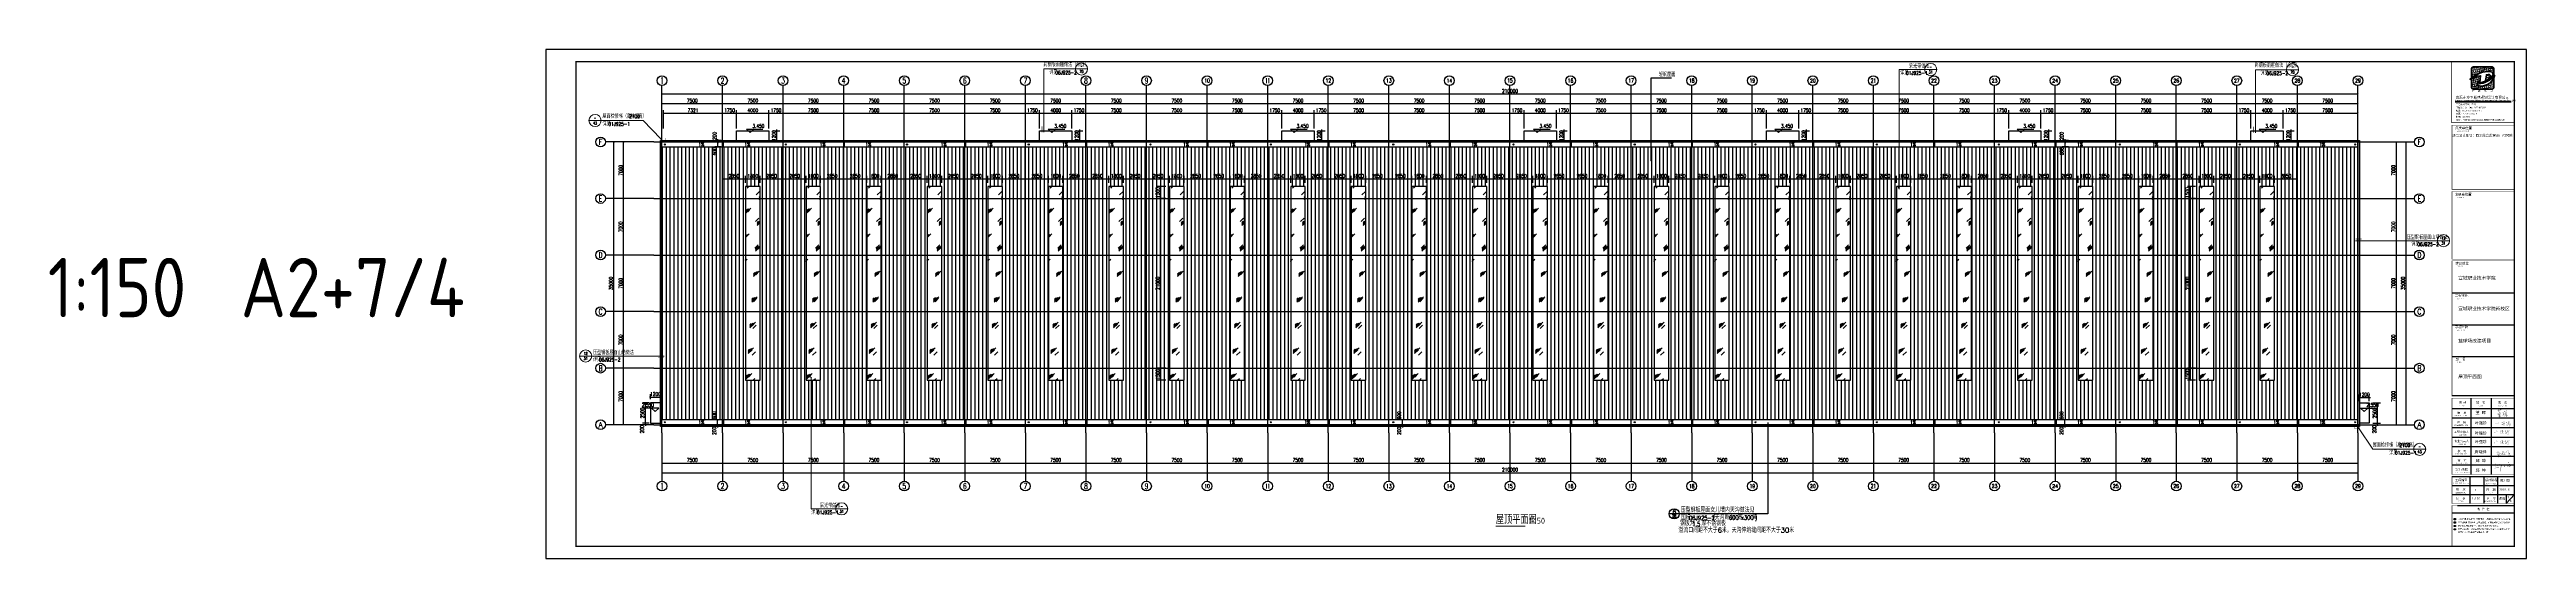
# Model space of a CAD drawing. Extents: x 962303 to 1579583, y -174742 to 224716.
# Drawn here: x 1272895 to 1579583, y 14258 to 77258 of the extents above; entities that cross this region are included whole.
import ezdxf
from ezdxf.enums import TextEntityAlignment as Align

# ---------------------------------------------------------------- set-up
doc = ezdxf.new("R2010")
doc.units = 0
doc.header["$LTSCALE"] = 1000
doc.header["$MEASUREMENT"] = 0
for name, color, linetype in [('1', 140, 'Continuous'), ('AXIS', 3, 'Continuous'), ('AXIS_TEXT', 7, 'Continuous'), ('DIM_ELEV', 3, 'Continuous'), ('DIM_LEAD', 3, 'Continuous'), ('DIM_SYMB', 3, 'Continuous'), ('DOTE', 1, 'Continuous'), ('HATCH', 254, 'Continuous'), ('PUB_DIM', 3, 'Continuous'), ('PUB_TEXT', 7, 'Continuous'), ('PUB_TITLE', 4, 'Continuous'), ('外框线', 255, 'Continuous')]:
    doc.layers.add(name, color=color, linetype=linetype)
doc.layers.add('DIM_IDEN', color=3, linetype='Continuous', lineweight=0)
doc.styles.add('-黑体', font='simhei.ttf', dxfattribs={"width": 0.7})
doc.styles.add('_TCH_AXIS', font='COMPLEX', dxfattribs={"bigfont": 'GBCBIG'})
doc.styles.add('_TCH_DIM', font='SIMPLEX', dxfattribs={"bigfont": 'GBCBIG'})
doc.styles.add('_TCH_DIM_T3', font='SIMPLEX', dxfattribs={"width": 0.705882, "bigfont": 'GBCBIG'})
doc.styles.add('_TCH_LABEL', font='COMPLEX', dxfattribs={"bigfont": 'GBCBIG'})
doc.styles.add('COMPLEX', font='COMPLEX')
doc.styles.add('GHF', font='times.ttf')
doc.styles.get("Standard").update_dxf_attribs({"font": 'gbenor.shx', "bigfont": 'gbcbig.shx'})
doc.styles.add('STYLE1', font='simhei.ttf', dxfattribs={"width": 0.8})
doc.dimstyles.new('_TCH_ARCH&&150', dxfattribs={"dimtxt": 446.25, "dimasz": 150, "dimexe": 375, "dimexo": 450, "dimgap": 150, "dimtad": 1, "dimdec": 0, "dimzin": 0, "dimdsep": 46, "dimtxsty": '_TCH_DIM_T3', "dimblk": 'ARCHTICK', "dimcen": 0.09, "dimclrt": 7, "dimazin": 2, "dimtfac": 1, "dimtdec": 0, "dimtix": 1, "dimtmove": 2, "dimatfit": 3, "dimfxl": 0, "dimtolj": 1, "dimtzin": 0, "dimarcsym": 0})
pattern_1 = [(90, (747777.7, 33526), (-476.25, 3e-14), [])]

# ---------------------------------------------------------------- blocks, each defined once
blk = doc.blocks.new('*U6')
at = {"layer": 'PUB_TEXT', "style": 'STYLE1'}
blk.add_text('备 注 栏', height=180, dxfattribs=at).set_placement((503976, -819747))
blk = doc.blocks.new('A$C5F901649')
at = {"layer": 'HATCH'}
h = blk.add_hatch(color=256, dxfattribs=at)
h.paths.add_polyline_path([(422, 599), (438, 603), (409, 603), (407, 587), (441, 574), (451, 572), (501, 569), (547, 563), (557, 545), (542, 518), (526, 497), (520, 465), (547, 444), (579, 423), (579, 407), (575, 390), (567, 367), (554, 346), (531, 317), (509, 302), (499, 296), (480, 296), (458, 317), (462, 342), (475, 360), (453, 390), (450, 377), (441, 343), (444, 318), (448, 289), (475, 270), (482, 223), (484, 150), (485, 74), (475, 30), (466, 11), (499, 38), (507, 70), (514, 105), (512, 152), (507, 179), (505, 227), (499, 253), (492, 278), (523, 296), (557, 328), (583, 369), (601, 409), (601, 437), (583, 450), (572, 458), (558, 468), (535, 469), (536, 489), (547, 503), (562, 519), (571, 531), (583, 532), (600, 549), (603, 563), (583, 568), (561, 575), (532, 581), (496, 581), (455, 579), (432, 589), (422, 592), (419, 597)])
h.paths.add_polyline_path([(34, 250), (61, 275), (0, 253), (1, 235), (22, 236), (62, 236), (85, 250), (110, 259), (150, 270), (189, 285), (225, 300), (254, 312), (289, 323), (315, 327), (353, 337), (363, 340), (340, 351), (318, 356), (303, 352), (282, 343), (249, 332), (227, 319), (190, 303), (160, 288), (136, 277), (117, 268), (89, 259)])
h.paths.add_polyline_path([(246, 751), (236, 756), (200, 758), (172, 734), (158, 707), (137, 668), (122, 612), (108, 549), (109, 505), (110, 443), (114, 434), (138, 431), (153, 461), (181, 498), (202, 519), (228, 534), (253, 543), (256, 517), (233, 506), (227, 477), (223, 437), (217, 410), (208, 390), (190, 371), (168, 335), (109, 295), (82, 275), (65, 274), (107, 303), (158, 339), (190, 384), (208, 410), (220, 445), (219, 494), (195, 487), (173, 473), (159, 455), (146, 439), (138, 421), (125, 404), (112, 401), (104, 434), (96, 506), (107, 591), (126, 659), (157, 723), (173, 750), (180, 760), (202, 769), (213, 773), (231, 770), (250, 766), (253, 756)])
h = blk.add_hatch(color=256, dxfattribs=at)
h.paths.add_polyline_path([(1186, 494), (1199, 496), (1201, 489), (1201, 471), (1202, 439), (1195, 436), (1186, 434), (1165, 441), (1148, 452), (1136, 465), (1136, 477), (1152, 481), (1162, 486), (1172, 492)], flags=16)
h.paths.add_polyline_path([(1044, 567), (1052, 573), (1052, 557), (1052, 539), (1059, 518), (1061, 509), (1082, 533), (1112, 556), (1158, 576), (1175, 584), (1184, 586), (1180, 654), (1173, 681), (1169, 708), (1162, 723), (1151, 734), (1143, 749), (1142, 761), (1159, 763), (1174, 756), (1190, 744), (1194, 734), (1200, 715), (1199, 701), (1199, 680), (1196, 654), (1196, 627), (1196, 611), (1196, 593), (1196, 586), (1213, 586), (1235, 587), (1258, 583), (1287, 575), (1308, 561), (1326, 548), (1341, 534), (1350, 517), (1354, 503), (1344, 485), (1332, 464), (1311, 442), (1293, 424), (1287, 422), (1262, 405), (1237, 402), (1216, 394), (1219, 344), (1226, 207), (1227, 24), (1215, 0), (1218, 37), (1216, 90), (1213, 169), (1209, 287), (1208, 321), (1209, 354), (1207, 377), (1201, 386), (1188, 393), (1173, 391), (1166, 390), (1157, 383), (1138, 377), (1127, 372), (1089, 360), (1072, 352), (1080, 364), (1099, 375), (1128, 385), (1151, 395), (1178, 404), (1183, 412), (1174, 428), (1159, 437), (1149, 443), (1132, 451), (1123, 464), (1119, 484), (1123, 499), (1129, 510), (1140, 521), (1151, 526), (1163, 532), (1173, 536), (1183, 540), (1187, 547), (1185, 555), (1179, 560), (1169, 560), (1151, 554), (1137, 550), (1119, 542), (1098, 530), (1084, 521), (1075, 513), (1068, 507), (1062, 503), (1059, 500), (1055, 494), (1053, 480), (1053, 468), (1053, 448), (1055, 438), (1060, 419), (1065, 405), (1072, 392), (1075, 386), (1079, 383), (1080, 375), (1078, 373), (1074, 373), (1069, 373), (1064, 379), (1057, 391), (1052, 402), (1045, 418), (1043, 425), (1039, 428), (1036, 430), (1033, 406), (1033, 401), (1027, 390), (1024, 386), (1020, 380), (1009, 367), (1001, 356), (986, 346), (964, 329), (954, 324), (943, 320), (923, 320), (908, 322), (892, 324), (876, 327), (867, 334), (854, 343), (851, 361), (845, 374), (846, 389), (846, 400), (846, 408), (844, 417), (831, 418), (821, 413), (813, 408), (802, 406), (797, 405), (781, 405), (777, 405), (772, 407), (772, 415), (773, 418), (775, 414), (778, 412), (783, 412), (791, 412), (799, 416), (806, 418), (816, 422), (826, 425), (834, 428), (844, 438), (844, 460), (844, 484), (854, 501), (857, 521), (870, 537), (889, 549), (903, 551), (921, 550), (912, 543), (897, 534), (916, 534), (936, 530), (941, 514), (941, 509), (932, 492), (929, 486), (920, 475), (909, 461), (902, 449), (888, 436), (870, 421), (858, 410), (854, 391), (854, 374), (861, 355), (872, 341), (882, 334), (910, 328), (948, 329), (976, 346), (1004, 376), (1019, 397), (1034, 432), (1034, 459), (1034, 478), (1033, 504), (1033, 527), (1036, 550)])
h.paths.add_polyline_path([(1215, 499), (1223, 505), (1230, 511), (1246, 518), (1248, 525), (1250, 532), (1250, 542), (1233, 551), (1224, 551), (1209, 549), (1199, 546), (1199, 568), (1208, 572), (1243, 569), (1273, 555), (1292, 545), (1305, 528), (1309, 501), (1304, 475), (1289, 460), (1275, 449), (1259, 439), (1234, 430), (1219, 416), (1213, 425), (1213, 457)], flags=16)
h.paths.add_polyline_path([(853, 427), (855, 442), (858, 483), (868, 499), (883, 511), (891, 519), (903, 527), (906, 528), (923, 519), (923, 508), (917, 492), (909, 478), (899, 465), (879, 442), (868, 435)], flags=16)
edge = h.paths.add_edge_path(flags=16)
edge.add_line((1136, 485), (1198, 503))
edge.add_line((1198, 503), (1185, 543))
edge.add_line((1136, 489), (1136, 485))
edge.add_line((1145, 507), (1136, 489))
edge.add_line((1153, 517), (1145, 507))
edge.add_line((1166, 526), (1153, 517))
edge.add_line((1182, 540), (1166, 526))
blk = doc.blocks.new('_ArchTick')
at = {"color": 0, "linetype": 'ByBlock', "const_width": 0.4}
blk.add_lwpolyline([(-0.5, -0.5), (0.5, 0.5)], dxfattribs=at)
blk = doc.blocks.new('*D38')
at = {"layer": 'Defpoints', "color": 0}
for p in [(1440414, 31413), (1441157, 31413), (1441157, 30813)]:
    blk.add_point(p, dxfattribs=at)
at = {"layer": 'PUB_DIM', "color": 0, "lineweight": -2}
for p, q in [((1440707, 31413), (1440039, 31413)), ((1440707, 30813), (1440039, 30813)), ((1440414, 30813), (1440414, 31413))]:
    blk.add_line(p, q, dxfattribs=at)
at = {"layer": 'PUB_DIM', "color": 0, "lineweight": -2, "xscale": 150, "yscale": 150, "zscale": 150}
for p, rotation in [((1440414, 31413), 90), ((1440414, 30813), 270)]:
    blk.add_blockref('_ArchTick', p, dxfattribs=dict(at, rotation=rotation))
at = {"layer": 'PUB_DIM', "color": 7, "insert": (1440002, 31968), "char_height": 446.2, "attachment_point": 5, "rotation": 90, "style": '_TCH_DIM_T3'}
blk.add_mtext('\\A1;600', dxfattribs=at)
blk = doc.blocks.new('*D39')
at = {"layer": 'Defpoints', "color": 0}
for p in [(1440414, 30813), (1441157, 30813), (1441157, 30613)]:
    blk.add_point(p, dxfattribs=at)
at = {"layer": 'PUB_DIM', "color": 0, "lineweight": -2}
for p, q in [((1440707, 30813), (1440039, 30813)), ((1440414, 30813), (1440414, 30963)), ((1440414, 30613), (1440414, 30813)), ((1440707, 30613), (1440039, 30613)), ((1440414, 30613), (1440414, 30463))]:
    blk.add_line(p, q, dxfattribs=at)
at = {"layer": 'PUB_DIM', "color": 0, "lineweight": -2, "xscale": 150, "yscale": 150, "zscale": 150}
for p, rotation in [((1440414, 30813), 270), ((1440414, 30613), 90)]:
    blk.add_blockref('_ArchTick', p, dxfattribs=dict(at, rotation=rotation))
at = {"layer": 'PUB_DIM', "color": 7, "insert": (1440002, 30058), "char_height": 446.2, "attachment_point": 5, "rotation": 90, "style": '_TCH_DIM_T3'}
blk.add_mtext('\\A1;200', dxfattribs=at)
blk = doc.blocks.new('*D108')
at = {"layer": 'Defpoints', "color": 0}
for p in [(1522422, 30813), (1523347, 30813), (1523347, 30613)]:
    blk.add_point(p, dxfattribs=at)
at = {"layer": 'PUB_DIM', "color": 0, "lineweight": -2}
for p, q in [((1522897, 30813), (1522047, 30813)), ((1522422, 30813), (1522422, 30963)), ((1522422, 30613), (1522422, 30813)), ((1522897, 30613), (1522047, 30613)), ((1522422, 30613), (1522422, 30463))]:
    blk.add_line(p, q, dxfattribs=at)
at = {"layer": 'PUB_DIM', "color": 0, "lineweight": -2, "xscale": 150, "yscale": 150, "zscale": 150}
for p, rotation in [((1522422, 30813), 270), ((1522422, 30613), 90)]:
    blk.add_blockref('_ArchTick', p, dxfattribs=dict(at, rotation=rotation))
at = {"layer": 'PUB_DIM', "color": 7, "insert": (1522009, 30058), "char_height": 446.2, "attachment_point": 5, "rotation": 90, "style": '_TCH_DIM_T3'}
blk.add_mtext('\\A1;200', dxfattribs=at)
blk = doc.blocks.new('*D109')
at = {"layer": 'Defpoints', "color": 0}
for p in [(1522422, 31413), (1523347, 31413), (1523347, 30813)]:
    blk.add_point(p, dxfattribs=at)
at = {"layer": 'PUB_DIM', "color": 0, "lineweight": -2}
for p, q in [((1522897, 31413), (1522047, 31413)), ((1522897, 30813), (1522047, 30813)), ((1522422, 30813), (1522422, 31413))]:
    blk.add_line(p, q, dxfattribs=at)
at = {"layer": 'PUB_DIM', "color": 0, "lineweight": -2, "xscale": 150, "yscale": 150, "zscale": 150}
for p, rotation in [((1522422, 31413), 90), ((1522422, 30813), 270)]:
    blk.add_blockref('_ArchTick', p, dxfattribs=dict(at, rotation=rotation))
at = {"layer": 'PUB_DIM', "color": 7, "insert": (1522009, 31968), "char_height": 446.2, "attachment_point": 5, "rotation": 90, "style": '_TCH_DIM_T3'}
blk.add_mtext('\\A1;600', dxfattribs=at)
blk = doc.blocks.new('*D110')
at = {"layer": 'Defpoints', "color": 0}
for p in [(1522453, 66013), (1523320, 66013), (1523320, 65813)]:
    blk.add_point(p, dxfattribs=at)
at = {"layer": 'PUB_DIM', "color": 0, "lineweight": -2}
for p, q in [((1522870, 66013), (1522078, 66013)), ((1522870, 65813), (1522078, 65813)), ((1522453, 66013), (1522453, 66163)), ((1522453, 65813), (1522453, 66013)), ((1522453, 65813), (1522453, 65663))]:
    blk.add_line(p, q, dxfattribs=at)
at = {"layer": 'PUB_DIM', "color": 0, "lineweight": -2, "xscale": 150, "yscale": 150, "zscale": 150}
for p, rotation in [((1522453, 66013), 270), ((1522453, 65813), 90)]:
    blk.add_blockref('_ArchTick', p, dxfattribs=dict(at, rotation=rotation))
at = {"layer": 'PUB_DIM', "color": 7, "insert": (1522041, 66568), "char_height": 446.2, "attachment_point": 5, "rotation": 90, "style": '_TCH_DIM_T3'}
blk.add_mtext('\\A1;200', dxfattribs=at)
blk = doc.blocks.new('*D111')
at = {"layer": 'Defpoints', "color": 0}
for p in [(1522453, 65813), (1523320, 65813), (1523320, 65213)]:
    blk.add_point(p, dxfattribs=at)
at = {"layer": 'PUB_DIM', "color": 0, "lineweight": -2}
for p, q in [((1522870, 65813), (1522078, 65813)), ((1522870, 65213), (1522078, 65213)), ((1522453, 65213), (1522453, 65813))]:
    blk.add_line(p, q, dxfattribs=at)
at = {"layer": 'PUB_DIM', "color": 0, "lineweight": -2, "xscale": 150, "yscale": 150, "zscale": 150}
for p, rotation in [((1522453, 65813), 90), ((1522453, 65213), 270)]:
    blk.add_blockref('_ArchTick', p, dxfattribs=dict(at, rotation=rotation))
at = {"layer": 'PUB_DIM', "color": 7, "insert": (1522041, 64658), "char_height": 446.2, "attachment_point": 5, "rotation": 90, "style": '_TCH_DIM_T3'}
blk.add_mtext('\\A1;600', dxfattribs=at)
blk = doc.blocks.new('*D112')
at = {"layer": 'Defpoints', "color": 0}
for p in [(1355616, 30813), (1356542, 30813), (1356542, 30613)]:
    blk.add_point(p, dxfattribs=at)
at = {"layer": 'PUB_DIM', "color": 0, "lineweight": -2}
for p, q in [((1356092, 30813), (1355241, 30813)), ((1355616, 30813), (1355616, 30963)), ((1355616, 30613), (1355616, 30813)), ((1356092, 30613), (1355241, 30613)), ((1355616, 30613), (1355616, 30463))]:
    blk.add_line(p, q, dxfattribs=at)
at = {"layer": 'PUB_DIM', "color": 0, "lineweight": -2, "xscale": 150, "yscale": 150, "zscale": 150}
for p, rotation in [((1355616, 30813), 270), ((1355616, 30613), 90)]:
    blk.add_blockref('_ArchTick', p, dxfattribs=dict(at, rotation=rotation))
at = {"layer": 'PUB_DIM', "color": 7, "insert": (1355204, 30058), "char_height": 446.2, "attachment_point": 5, "rotation": 90, "style": '_TCH_DIM_T3'}
blk.add_mtext('\\A1;200', dxfattribs=at)
blk = doc.blocks.new('*D113')
at = {"layer": 'Defpoints', "color": 0}
for p in [(1355616, 31413), (1356542, 31413), (1356542, 30813)]:
    blk.add_point(p, dxfattribs=at)
at = {"layer": 'PUB_DIM', "color": 0, "lineweight": -2}
for p, q in [((1356092, 31413), (1355241, 31413)), ((1356092, 30813), (1355241, 30813)), ((1355616, 30813), (1355616, 31413))]:
    blk.add_line(p, q, dxfattribs=at)
at = {"layer": 'PUB_DIM', "color": 0, "lineweight": -2, "xscale": 150, "yscale": 150, "zscale": 150}
for p, rotation in [((1355616, 31413), 90), ((1355616, 30813), 270)]:
    blk.add_blockref('_ArchTick', p, dxfattribs=dict(at, rotation=rotation))
at = {"layer": 'PUB_DIM', "color": 7, "insert": (1355204, 31968), "char_height": 446.2, "attachment_point": 5, "rotation": 90, "style": '_TCH_DIM_T3'}
blk.add_mtext('\\A1;600', dxfattribs=at)
blk = doc.blocks.new('*D114')
at = {"layer": 'Defpoints', "color": 0}
for p in [(1355648, 66013), (1356515, 66013), (1356515, 65813)]:
    blk.add_point(p, dxfattribs=at)
at = {"layer": 'PUB_DIM', "color": 0, "lineweight": -2}
for p, q in [((1356065, 66013), (1355273, 66013)), ((1356065, 65813), (1355273, 65813)), ((1355648, 66013), (1355648, 66163)), ((1355648, 65813), (1355648, 66013)), ((1355648, 65813), (1355648, 65663))]:
    blk.add_line(p, q, dxfattribs=at)
at = {"layer": 'PUB_DIM', "color": 0, "lineweight": -2, "xscale": 150, "yscale": 150, "zscale": 150}
for p, rotation in [((1355648, 66013), 270), ((1355648, 65813), 90)]:
    blk.add_blockref('_ArchTick', p, dxfattribs=dict(at, rotation=rotation))
at = {"layer": 'PUB_DIM', "color": 7, "insert": (1355235, 66568), "char_height": 446.2, "attachment_point": 5, "rotation": 90, "style": '_TCH_DIM_T3'}
blk.add_mtext('\\A1;200', dxfattribs=at)
blk = doc.blocks.new('*D115')
at = {"layer": 'Defpoints', "color": 0}
for p in [(1355648, 65813), (1356515, 65813), (1356515, 65213)]:
    blk.add_point(p, dxfattribs=at)
at = {"layer": 'PUB_DIM', "color": 0, "lineweight": -2}
for p, q in [((1356065, 65813), (1355273, 65813)), ((1356065, 65213), (1355273, 65213)), ((1355648, 65213), (1355648, 65813))]:
    blk.add_line(p, q, dxfattribs=at)
at = {"layer": 'PUB_DIM', "color": 0, "lineweight": -2, "xscale": 150, "yscale": 150, "zscale": 150}
for p, rotation in [((1355648, 65813), 90), ((1355648, 65213), 270)]:
    blk.add_blockref('_ArchTick', p, dxfattribs=dict(at, rotation=rotation))
at = {"layer": 'PUB_DIM', "color": 7, "insert": (1355235, 64658), "char_height": 446.2, "attachment_point": 5, "rotation": 90, "style": '_TCH_DIM_T3'}
blk.add_mtext('\\A1;600', dxfattribs=at)
blk = doc.blocks.new('*D116')
at = {"layer": 'Defpoints', "color": 0}
for p in [(1410469, 60313), (1411573, 60313), (1411573, 58813)]:
    blk.add_point(p, dxfattribs=at)
at = {"layer": 'PUB_DIM', "color": 0, "lineweight": -2}
for p, q in [((1411123, 60313), (1410094, 60313)), ((1411123, 58813), (1410094, 58813)), ((1410469, 58813), (1410469, 60313))]:
    blk.add_line(p, q, dxfattribs=at)
at = {"layer": 'PUB_DIM', "color": 0, "lineweight": -2, "xscale": 150, "yscale": 150, "zscale": 150}
for p, rotation in [((1410469, 60313), 90), ((1410469, 58813), 270)]:
    blk.add_blockref('_ArchTick', p, dxfattribs=dict(at, rotation=rotation))
at = {"layer": 'PUB_DIM', "color": 7, "insert": (1410096, 59563), "char_height": 446.2, "attachment_point": 5, "rotation": 90, "style": '_TCH_DIM_T3'}
blk.add_mtext('\\A1;1500', dxfattribs=at)
blk = doc.blocks.new('*D117')
at = {"layer": 'Defpoints', "color": 0}
for p in [(1410469, 58813), (1411573, 58813), (1411573, 37813)]:
    blk.add_point(p, dxfattribs=at)
at = {"layer": 'PUB_DIM', "color": 0, "lineweight": -2}
for p, q in [((1411123, 58813), (1410094, 58813)), ((1410469, 37813), (1410469, 58813)), ((1411123, 37813), (1410094, 37813))]:
    blk.add_line(p, q, dxfattribs=at)
at = {"layer": 'PUB_DIM', "color": 0, "lineweight": -2, "xscale": 150, "yscale": 150, "zscale": 150}
for p, rotation in [((1410469, 58813), 90), ((1410469, 37813), 270)]:
    blk.add_blockref('_ArchTick', p, dxfattribs=dict(at, rotation=rotation))
at = {"layer": 'PUB_DIM', "color": 7, "insert": (1410096, 48313), "char_height": 446.2, "attachment_point": 5, "rotation": 90, "style": '_TCH_DIM_T3'}
blk.add_mtext('\\A1;21000', dxfattribs=at)
blk = doc.blocks.new('*D118')
at = {"layer": 'Defpoints', "color": 0}
for p in [(1410469, 37813), (1411573, 37813), (1411573, 36313)]:
    blk.add_point(p, dxfattribs=at)
at = {"layer": 'PUB_DIM', "color": 0, "lineweight": -2}
for p, q in [((1411123, 37813), (1410094, 37813)), ((1410469, 36313), (1410469, 37813)), ((1411123, 36313), (1410094, 36313))]:
    blk.add_line(p, q, dxfattribs=at)
at = {"layer": 'PUB_DIM', "color": 0, "lineweight": -2, "xscale": 150, "yscale": 150, "zscale": 150}
for p, rotation in [((1410469, 37813), 90), ((1410469, 36313), 270)]:
    blk.add_blockref('_ArchTick', p, dxfattribs=dict(at, rotation=rotation))
at = {"layer": 'PUB_DIM', "color": 7, "insert": (1410096, 37063), "char_height": 446.2, "attachment_point": 5, "rotation": 90, "style": '_TCH_DIM_T3'}
blk.add_mtext('\\A1;1500', dxfattribs=at)
blk = doc.blocks.new('*D119')
at = {"layer": 'Defpoints', "color": 0}
for p in [(1537969, 60313), (1539073, 60313), (1539073, 58813)]:
    blk.add_point(p, dxfattribs=at)
at = {"layer": 'PUB_DIM', "color": 0, "lineweight": -2}
for p, q in [((1538623, 60313), (1537594, 60313)), ((1538623, 58813), (1537594, 58813)), ((1537969, 58813), (1537969, 60313))]:
    blk.add_line(p, q, dxfattribs=at)
at = {"layer": 'PUB_DIM', "color": 0, "lineweight": -2, "xscale": 150, "yscale": 150, "zscale": 150}
for p, rotation in [((1537969, 60313), 90), ((1537969, 58813), 270)]:
    blk.add_blockref('_ArchTick', p, dxfattribs=dict(at, rotation=rotation))
at = {"layer": 'PUB_DIM', "color": 7, "insert": (1537596, 59563), "char_height": 446.2, "attachment_point": 5, "rotation": 90, "style": '_TCH_DIM_T3'}
blk.add_mtext('\\A1;1500', dxfattribs=at)
blk = doc.blocks.new('*D120')
at = {"layer": 'Defpoints', "color": 0}
for p in [(1537969, 58813), (1539073, 58813), (1539073, 37813)]:
    blk.add_point(p, dxfattribs=at)
at = {"layer": 'PUB_DIM', "color": 0, "lineweight": -2}
for p, q in [((1538623, 58813), (1537594, 58813)), ((1537969, 37813), (1537969, 58813)), ((1538623, 37813), (1537594, 37813))]:
    blk.add_line(p, q, dxfattribs=at)
at = {"layer": 'PUB_DIM', "color": 0, "lineweight": -2, "xscale": 150, "yscale": 150, "zscale": 150}
for p, rotation in [((1537969, 58813), 90), ((1537969, 37813), 270)]:
    blk.add_blockref('_ArchTick', p, dxfattribs=dict(at, rotation=rotation))
at = {"layer": 'PUB_DIM', "color": 7, "insert": (1537596, 48313), "char_height": 446.2, "attachment_point": 5, "rotation": 90, "style": '_TCH_DIM_T3'}
blk.add_mtext('\\A1;21000', dxfattribs=at)
blk = doc.blocks.new('*D121')
at = {"layer": 'Defpoints', "color": 0}
for p in [(1537969, 37813), (1539073, 37813), (1539073, 36313)]:
    blk.add_point(p, dxfattribs=at)
at = {"layer": 'PUB_DIM', "color": 0, "lineweight": -2}
for p, q in [((1538623, 37813), (1537594, 37813)), ((1537969, 36313), (1537969, 37813)), ((1538623, 36313), (1537594, 36313))]:
    blk.add_line(p, q, dxfattribs=at)
at = {"layer": 'PUB_DIM', "color": 0, "lineweight": -2, "xscale": 150, "yscale": 150, "zscale": 150}
for p, rotation in [((1537969, 37813), 90), ((1537969, 36313), 270)]:
    blk.add_blockref('_ArchTick', p, dxfattribs=dict(at, rotation=rotation))
at = {"layer": 'PUB_DIM', "color": 7, "insert": (1537596, 37063), "char_height": 446.2, "attachment_point": 5, "rotation": 90, "style": '_TCH_DIM_T3'}
blk.add_mtext('\\A1;1500', dxfattribs=at)
blk = doc.blocks.new('*D122')
at = {"layer": 'Defpoints', "color": 0}
for p in [(1356223, 60313), (1359073, 61234), (1359073, 60313)]:
    blk.add_point(p, dxfattribs=at)
at = {"layer": 'PUB_DIM', "color": 0, "lineweight": -2}
for p, q in [((1356223, 60763), (1356223, 61609)), ((1359073, 60763), (1359073, 61609)), ((1356223, 61234), (1359073, 61234))]:
    blk.add_line(p, q, dxfattribs=at)
at = {"layer": 'PUB_DIM', "color": 0, "lineweight": -2, "xscale": 150, "yscale": 150, "zscale": 150, "rotation": 180}
blk.add_blockref('_ArchTick', (1356223, 61234), dxfattribs=at)
at = {"layer": 'PUB_DIM', "color": 0, "lineweight": -2, "xscale": 150, "yscale": 150, "zscale": 150}
blk.add_blockref('_ArchTick', (1359073, 61234), dxfattribs=at)
at = {"layer": 'PUB_DIM', "color": 7, "insert": (1357648, 61607), "char_height": 446.2, "attachment_point": 5, "style": '_TCH_DIM_T3'}
blk.add_mtext('\\A1;2850', dxfattribs=at)
blk = doc.blocks.new('*D123')
at = {"layer": 'Defpoints', "color": 0}
for p in [(1359073, 60313), (1360873, 61234), (1360873, 60313)]:
    blk.add_point(p, dxfattribs=at)
at = {"layer": 'PUB_DIM', "color": 0, "lineweight": -2}
for p, q in [((1359073, 60763), (1359073, 61609)), ((1360873, 60763), (1360873, 61609)), ((1359073, 61234), (1360873, 61234))]:
    blk.add_line(p, q, dxfattribs=at)
at = {"layer": 'PUB_DIM', "color": 0, "lineweight": -2, "xscale": 150, "yscale": 150, "zscale": 150, "rotation": 180}
blk.add_blockref('_ArchTick', (1359073, 61234), dxfattribs=at)
at = {"layer": 'PUB_DIM', "color": 0, "lineweight": -2, "xscale": 150, "yscale": 150, "zscale": 150}
blk.add_blockref('_ArchTick', (1360873, 61234), dxfattribs=at)
at = {"layer": 'PUB_DIM', "color": 7, "insert": (1359973, 61607), "char_height": 446.2, "attachment_point": 5, "style": '_TCH_DIM_T3'}
blk.add_mtext('\\A1;1800', dxfattribs=at)
blk = doc.blocks.new('*D124')
at = {"layer": 'Defpoints', "color": 0}
for p in [(1360873, 60313), (1363723, 61234), (1363723, 60313)]:
    blk.add_point(p, dxfattribs=at)
at = {"layer": 'PUB_DIM', "color": 0, "lineweight": -2}
for p, q in [((1360873, 60763), (1360873, 61609)), ((1363723, 60763), (1363723, 61609)), ((1360873, 61234), (1363723, 61234))]:
    blk.add_line(p, q, dxfattribs=at)
at = {"layer": 'PUB_DIM', "color": 0, "lineweight": -2, "xscale": 150, "yscale": 150, "zscale": 150, "rotation": 180}
blk.add_blockref('_ArchTick', (1360873, 61234), dxfattribs=at)
at = {"layer": 'PUB_DIM', "color": 0, "lineweight": -2, "xscale": 150, "yscale": 150, "zscale": 150}
blk.add_blockref('_ArchTick', (1363723, 61234), dxfattribs=at)
at = {"layer": 'PUB_DIM', "color": 7, "insert": (1362298, 61607), "char_height": 446.2, "attachment_point": 5, "style": '_TCH_DIM_T3'}
blk.add_mtext('\\A1;2850', dxfattribs=at)
blk = doc.blocks.new('*D125')
at = {"layer": 'Defpoints', "color": 0}
for p in [(1363723, 60313), (1366573, 61234), (1366573, 60313)]:
    blk.add_point(p, dxfattribs=at)
at = {"layer": 'PUB_DIM', "color": 0, "lineweight": -2}
for p, q in [((1363723, 60763), (1363723, 61609)), ((1366573, 60763), (1366573, 61609)), ((1363723, 61234), (1366573, 61234))]:
    blk.add_line(p, q, dxfattribs=at)
at = {"layer": 'PUB_DIM', "color": 0, "lineweight": -2, "xscale": 150, "yscale": 150, "zscale": 150, "rotation": 180}
blk.add_blockref('_ArchTick', (1363723, 61234), dxfattribs=at)
at = {"layer": 'PUB_DIM', "color": 0, "lineweight": -2, "xscale": 150, "yscale": 150, "zscale": 150}
blk.add_blockref('_ArchTick', (1366573, 61234), dxfattribs=at)
at = {"layer": 'PUB_DIM', "color": 7, "insert": (1365148, 61607), "char_height": 446.2, "attachment_point": 5, "style": '_TCH_DIM_T3'}
blk.add_mtext('\\A1;2850', dxfattribs=at)
blk = doc.blocks.new('*D126')
at = {"layer": 'Defpoints', "color": 0}
for p in [(1366573, 60313), (1368373, 61234), (1368373, 60313)]:
    blk.add_point(p, dxfattribs=at)
at = {"layer": 'PUB_DIM', "color": 0, "lineweight": -2}
for p, q in [((1366573, 60763), (1366573, 61609)), ((1368373, 60763), (1368373, 61609)), ((1366573, 61234), (1368373, 61234))]:
    blk.add_line(p, q, dxfattribs=at)
at = {"layer": 'PUB_DIM', "color": 0, "lineweight": -2, "xscale": 150, "yscale": 150, "zscale": 150, "rotation": 180}
blk.add_blockref('_ArchTick', (1366573, 61234), dxfattribs=at)
at = {"layer": 'PUB_DIM', "color": 0, "lineweight": -2, "xscale": 150, "yscale": 150, "zscale": 150}
blk.add_blockref('_ArchTick', (1368373, 61234), dxfattribs=at)
at = {"layer": 'PUB_DIM', "color": 7, "insert": (1367473, 61607), "char_height": 446.2, "attachment_point": 5, "style": '_TCH_DIM_T3'}
blk.add_mtext('\\A1;1800', dxfattribs=at)
blk = doc.blocks.new('*D127')
at = {"layer": 'Defpoints', "color": 0}
for p in [(1368373, 60313), (1371223, 61234), (1371223, 60313)]:
    blk.add_point(p, dxfattribs=at)
at = {"layer": 'PUB_DIM', "color": 0, "lineweight": -2}
for p, q in [((1368373, 60763), (1368373, 61609)), ((1371223, 60763), (1371223, 61609)), ((1368373, 61234), (1371223, 61234))]:
    blk.add_line(p, q, dxfattribs=at)
at = {"layer": 'PUB_DIM', "color": 0, "lineweight": -2, "xscale": 150, "yscale": 150, "zscale": 150, "rotation": 180}
blk.add_blockref('_ArchTick', (1368373, 61234), dxfattribs=at)
at = {"layer": 'PUB_DIM', "color": 0, "lineweight": -2, "xscale": 150, "yscale": 150, "zscale": 150}
blk.add_blockref('_ArchTick', (1371223, 61234), dxfattribs=at)
at = {"layer": 'PUB_DIM', "color": 7, "insert": (1369798, 61607), "char_height": 446.2, "attachment_point": 5, "style": '_TCH_DIM_T3'}
blk.add_mtext('\\A1;2850', dxfattribs=at)
blk = doc.blocks.new('*D128')
at = {"layer": 'Defpoints', "color": 0}
for p in [(1371223, 60313), (1374073, 61234), (1374073, 60313)]:
    blk.add_point(p, dxfattribs=at)
at = {"layer": 'PUB_DIM', "color": 0, "lineweight": -2}
for p, q in [((1371223, 60763), (1371223, 61609)), ((1374073, 60763), (1374073, 61609)), ((1371223, 61234), (1374073, 61234))]:
    blk.add_line(p, q, dxfattribs=at)
at = {"layer": 'PUB_DIM', "color": 0, "lineweight": -2, "xscale": 150, "yscale": 150, "zscale": 150, "rotation": 180}
blk.add_blockref('_ArchTick', (1371223, 61234), dxfattribs=at)
at = {"layer": 'PUB_DIM', "color": 0, "lineweight": -2, "xscale": 150, "yscale": 150, "zscale": 150}
blk.add_blockref('_ArchTick', (1374073, 61234), dxfattribs=at)
at = {"layer": 'PUB_DIM', "color": 7, "insert": (1372648, 61607), "char_height": 446.2, "attachment_point": 5, "style": '_TCH_DIM_T3'}
blk.add_mtext('\\A1;2850', dxfattribs=at)
blk = doc.blocks.new('*D129')
at = {"layer": 'Defpoints', "color": 0}
for p in [(1374073, 60313), (1375873, 61234), (1375873, 60313)]:
    blk.add_point(p, dxfattribs=at)
at = {"layer": 'PUB_DIM', "color": 0, "lineweight": -2}
for p, q in [((1374073, 60763), (1374073, 61609)), ((1375873, 60763), (1375873, 61609)), ((1374073, 61234), (1375873, 61234))]:
    blk.add_line(p, q, dxfattribs=at)
at = {"layer": 'PUB_DIM', "color": 0, "lineweight": -2, "xscale": 150, "yscale": 150, "zscale": 150, "rotation": 180}
blk.add_blockref('_ArchTick', (1374073, 61234), dxfattribs=at)
at = {"layer": 'PUB_DIM', "color": 0, "lineweight": -2, "xscale": 150, "yscale": 150, "zscale": 150}
blk.add_blockref('_ArchTick', (1375873, 61234), dxfattribs=at)
at = {"layer": 'PUB_DIM', "color": 7, "insert": (1374973, 61607), "char_height": 446.2, "attachment_point": 5, "style": '_TCH_DIM_T3'}
blk.add_mtext('\\A1;1800', dxfattribs=at)
blk = doc.blocks.new('*D130')
at = {"layer": 'Defpoints', "color": 0}
for p in [(1375873, 60313), (1378723, 61234), (1378723, 60313)]:
    blk.add_point(p, dxfattribs=at)
at = {"layer": 'PUB_DIM', "color": 0, "lineweight": -2}
for p, q in [((1375873, 60763), (1375873, 61609)), ((1378723, 60763), (1378723, 61609)), ((1375873, 61234), (1378723, 61234))]:
    blk.add_line(p, q, dxfattribs=at)
at = {"layer": 'PUB_DIM', "color": 0, "lineweight": -2, "xscale": 150, "yscale": 150, "zscale": 150, "rotation": 180}
blk.add_blockref('_ArchTick', (1375873, 61234), dxfattribs=at)
at = {"layer": 'PUB_DIM', "color": 0, "lineweight": -2, "xscale": 150, "yscale": 150, "zscale": 150}
blk.add_blockref('_ArchTick', (1378723, 61234), dxfattribs=at)
at = {"layer": 'PUB_DIM', "color": 7, "insert": (1377298, 61607), "char_height": 446.2, "attachment_point": 5, "style": '_TCH_DIM_T3'}
blk.add_mtext('\\A1;2850', dxfattribs=at)
blk = doc.blocks.new('*D131')
at = {"layer": 'Defpoints', "color": 0}
for p in [(1378723, 60313), (1381573, 61234), (1381573, 60313)]:
    blk.add_point(p, dxfattribs=at)
at = {"layer": 'PUB_DIM', "color": 0, "lineweight": -2}
for p, q in [((1378723, 60763), (1378723, 61609)), ((1381573, 60763), (1381573, 61609)), ((1378723, 61234), (1381573, 61234))]:
    blk.add_line(p, q, dxfattribs=at)
at = {"layer": 'PUB_DIM', "color": 0, "lineweight": -2, "xscale": 150, "yscale": 150, "zscale": 150, "rotation": 180}
blk.add_blockref('_ArchTick', (1378723, 61234), dxfattribs=at)
at = {"layer": 'PUB_DIM', "color": 0, "lineweight": -2, "xscale": 150, "yscale": 150, "zscale": 150}
blk.add_blockref('_ArchTick', (1381573, 61234), dxfattribs=at)
at = {"layer": 'PUB_DIM', "color": 7, "insert": (1380148, 61607), "char_height": 446.2, "attachment_point": 5, "style": '_TCH_DIM_T3'}
blk.add_mtext('\\A1;2850', dxfattribs=at)
blk = doc.blocks.new('*D132')
at = {"layer": 'Defpoints', "color": 0}
for p in [(1381573, 60313), (1383373, 61234), (1383373, 60313)]:
    blk.add_point(p, dxfattribs=at)
at = {"layer": 'PUB_DIM', "color": 0, "lineweight": -2}
for p, q in [((1381573, 60763), (1381573, 61609)), ((1383373, 60763), (1383373, 61609)), ((1381573, 61234), (1383373, 61234))]:
    blk.add_line(p, q, dxfattribs=at)
at = {"layer": 'PUB_DIM', "color": 0, "lineweight": -2, "xscale": 150, "yscale": 150, "zscale": 150, "rotation": 180}
blk.add_blockref('_ArchTick', (1381573, 61234), dxfattribs=at)
at = {"layer": 'PUB_DIM', "color": 0, "lineweight": -2, "xscale": 150, "yscale": 150, "zscale": 150}
blk.add_blockref('_ArchTick', (1383373, 61234), dxfattribs=at)
at = {"layer": 'PUB_DIM', "color": 7, "insert": (1382473, 61607), "char_height": 446.2, "attachment_point": 5, "style": '_TCH_DIM_T3'}
blk.add_mtext('\\A1;1800', dxfattribs=at)
blk = doc.blocks.new('*D133')
at = {"layer": 'Defpoints', "color": 0}
for p in [(1383373, 60313), (1386223, 61234), (1386223, 60313)]:
    blk.add_point(p, dxfattribs=at)
at = {"layer": 'PUB_DIM', "color": 0, "lineweight": -2}
for p, q in [((1383373, 60763), (1383373, 61609)), ((1386223, 60763), (1386223, 61609)), ((1383373, 61234), (1386223, 61234))]:
    blk.add_line(p, q, dxfattribs=at)
at = {"layer": 'PUB_DIM', "color": 0, "lineweight": -2, "xscale": 150, "yscale": 150, "zscale": 150, "rotation": 180}
blk.add_blockref('_ArchTick', (1383373, 61234), dxfattribs=at)
at = {"layer": 'PUB_DIM', "color": 0, "lineweight": -2, "xscale": 150, "yscale": 150, "zscale": 150}
blk.add_blockref('_ArchTick', (1386223, 61234), dxfattribs=at)
at = {"layer": 'PUB_DIM', "color": 7, "insert": (1384798, 61607), "char_height": 446.2, "attachment_point": 5, "style": '_TCH_DIM_T3'}
blk.add_mtext('\\A1;2850', dxfattribs=at)
blk = doc.blocks.new('*D134')
at = {"layer": 'Defpoints', "color": 0}
for p in [(1386223, 60313), (1389073, 61234), (1389073, 60313)]:
    blk.add_point(p, dxfattribs=at)
at = {"layer": 'PUB_DIM', "color": 0, "lineweight": -2}
for p, q in [((1386223, 60763), (1386223, 61609)), ((1389073, 60763), (1389073, 61609)), ((1386223, 61234), (1389073, 61234))]:
    blk.add_line(p, q, dxfattribs=at)
at = {"layer": 'PUB_DIM', "color": 0, "lineweight": -2, "xscale": 150, "yscale": 150, "zscale": 150, "rotation": 180}
blk.add_blockref('_ArchTick', (1386223, 61234), dxfattribs=at)
at = {"layer": 'PUB_DIM', "color": 0, "lineweight": -2, "xscale": 150, "yscale": 150, "zscale": 150}
blk.add_blockref('_ArchTick', (1389073, 61234), dxfattribs=at)
at = {"layer": 'PUB_DIM', "color": 7, "insert": (1387648, 61607), "char_height": 446.2, "attachment_point": 5, "style": '_TCH_DIM_T3'}
blk.add_mtext('\\A1;2850', dxfattribs=at)
blk = doc.blocks.new('*D135')
at = {"layer": 'Defpoints', "color": 0}
for p in [(1389073, 60313), (1390873, 61234), (1390873, 60313)]:
    blk.add_point(p, dxfattribs=at)
at = {"layer": 'PUB_DIM', "color": 0, "lineweight": -2}
for p, q in [((1389073, 60763), (1389073, 61609)), ((1390873, 60763), (1390873, 61609)), ((1389073, 61234), (1390873, 61234))]:
    blk.add_line(p, q, dxfattribs=at)
at = {"layer": 'PUB_DIM', "color": 0, "lineweight": -2, "xscale": 150, "yscale": 150, "zscale": 150, "rotation": 180}
blk.add_blockref('_ArchTick', (1389073, 61234), dxfattribs=at)
at = {"layer": 'PUB_DIM', "color": 0, "lineweight": -2, "xscale": 150, "yscale": 150, "zscale": 150}
blk.add_blockref('_ArchTick', (1390873, 61234), dxfattribs=at)
at = {"layer": 'PUB_DIM', "color": 7, "insert": (1389973, 61607), "char_height": 446.2, "attachment_point": 5, "style": '_TCH_DIM_T3'}
blk.add_mtext('\\A1;1800', dxfattribs=at)
blk = doc.blocks.new('*D136')
at = {"layer": 'Defpoints', "color": 0}
for p in [(1390873, 60313), (1393723, 61234), (1393723, 60313)]:
    blk.add_point(p, dxfattribs=at)
at = {"layer": 'PUB_DIM', "color": 0, "lineweight": -2}
for p, q in [((1390873, 60763), (1390873, 61609)), ((1393723, 60763), (1393723, 61609)), ((1390873, 61234), (1393723, 61234))]:
    blk.add_line(p, q, dxfattribs=at)
at = {"layer": 'PUB_DIM', "color": 0, "lineweight": -2, "xscale": 150, "yscale": 150, "zscale": 150, "rotation": 180}
blk.add_blockref('_ArchTick', (1390873, 61234), dxfattribs=at)
at = {"layer": 'PUB_DIM', "color": 0, "lineweight": -2, "xscale": 150, "yscale": 150, "zscale": 150}
blk.add_blockref('_ArchTick', (1393723, 61234), dxfattribs=at)
at = {"layer": 'PUB_DIM', "color": 7, "insert": (1392298, 61607), "char_height": 446.2, "attachment_point": 5, "style": '_TCH_DIM_T3'}
blk.add_mtext('\\A1;2850', dxfattribs=at)
blk = doc.blocks.new('*D137')
at = {"layer": 'Defpoints', "color": 0}
for p in [(1393723, 60313), (1396573, 61234), (1396573, 60313)]:
    blk.add_point(p, dxfattribs=at)
at = {"layer": 'PUB_DIM', "color": 0, "lineweight": -2}
for p, q in [((1393723, 60763), (1393723, 61609)), ((1396573, 60763), (1396573, 61609)), ((1393723, 61234), (1396573, 61234))]:
    blk.add_line(p, q, dxfattribs=at)
at = {"layer": 'PUB_DIM', "color": 0, "lineweight": -2, "xscale": 150, "yscale": 150, "zscale": 150, "rotation": 180}
blk.add_blockref('_ArchTick', (1393723, 61234), dxfattribs=at)
at = {"layer": 'PUB_DIM', "color": 0, "lineweight": -2, "xscale": 150, "yscale": 150, "zscale": 150}
blk.add_blockref('_ArchTick', (1396573, 61234), dxfattribs=at)
at = {"layer": 'PUB_DIM', "color": 7, "insert": (1395148, 61607), "char_height": 446.2, "attachment_point": 5, "style": '_TCH_DIM_T3'}
blk.add_mtext('\\A1;2850', dxfattribs=at)
blk = doc.blocks.new('*D138')
at = {"layer": 'Defpoints', "color": 0}
for p in [(1396573, 60313), (1398373, 61234), (1398373, 60313)]:
    blk.add_point(p, dxfattribs=at)
at = {"layer": 'PUB_DIM', "color": 0, "lineweight": -2}
for p, q in [((1396573, 60763), (1396573, 61609)), ((1398373, 60763), (1398373, 61609)), ((1396573, 61234), (1398373, 61234))]:
    blk.add_line(p, q, dxfattribs=at)
at = {"layer": 'PUB_DIM', "color": 0, "lineweight": -2, "xscale": 150, "yscale": 150, "zscale": 150, "rotation": 180}
blk.add_blockref('_ArchTick', (1396573, 61234), dxfattribs=at)
at = {"layer": 'PUB_DIM', "color": 0, "lineweight": -2, "xscale": 150, "yscale": 150, "zscale": 150}
blk.add_blockref('_ArchTick', (1398373, 61234), dxfattribs=at)
at = {"layer": 'PUB_DIM', "color": 7, "insert": (1397473, 61607), "char_height": 446.2, "attachment_point": 5, "style": '_TCH_DIM_T3'}
blk.add_mtext('\\A1;1800', dxfattribs=at)
blk = doc.blocks.new('*D139')
at = {"layer": 'Defpoints', "color": 0}
for p in [(1398373, 60313), (1401223, 61234), (1401223, 60313)]:
    blk.add_point(p, dxfattribs=at)
at = {"layer": 'PUB_DIM', "color": 0, "lineweight": -2}
for p, q in [((1398373, 60763), (1398373, 61609)), ((1401223, 60763), (1401223, 61609)), ((1398373, 61234), (1401223, 61234))]:
    blk.add_line(p, q, dxfattribs=at)
at = {"layer": 'PUB_DIM', "color": 0, "lineweight": -2, "xscale": 150, "yscale": 150, "zscale": 150, "rotation": 180}
blk.add_blockref('_ArchTick', (1398373, 61234), dxfattribs=at)
at = {"layer": 'PUB_DIM', "color": 0, "lineweight": -2, "xscale": 150, "yscale": 150, "zscale": 150}
blk.add_blockref('_ArchTick', (1401223, 61234), dxfattribs=at)
at = {"layer": 'PUB_DIM', "color": 7, "insert": (1399798, 61607), "char_height": 446.2, "attachment_point": 5, "style": '_TCH_DIM_T3'}
blk.add_mtext('\\A1;2850', dxfattribs=at)
blk = doc.blocks.new('*D140')
at = {"layer": 'Defpoints', "color": 0}
for p in [(1401223, 60313), (1404073, 61234), (1404073, 60313)]:
    blk.add_point(p, dxfattribs=at)
at = {"layer": 'PUB_DIM', "color": 0, "lineweight": -2}
for p, q in [((1401223, 60763), (1401223, 61609)), ((1404073, 60763), (1404073, 61609)), ((1401223, 61234), (1404073, 61234))]:
    blk.add_line(p, q, dxfattribs=at)
at = {"layer": 'PUB_DIM', "color": 0, "lineweight": -2, "xscale": 150, "yscale": 150, "zscale": 150, "rotation": 180}
blk.add_blockref('_ArchTick', (1401223, 61234), dxfattribs=at)
at = {"layer": 'PUB_DIM', "color": 0, "lineweight": -2, "xscale": 150, "yscale": 150, "zscale": 150}
blk.add_blockref('_ArchTick', (1404073, 61234), dxfattribs=at)
at = {"layer": 'PUB_DIM', "color": 7, "insert": (1402648, 61607), "char_height": 446.2, "attachment_point": 5, "style": '_TCH_DIM_T3'}
blk.add_mtext('\\A1;2850', dxfattribs=at)
blk = doc.blocks.new('*D141')
at = {"layer": 'Defpoints', "color": 0}
for p in [(1404073, 60313), (1405873, 61234), (1405873, 60313)]:
    blk.add_point(p, dxfattribs=at)
at = {"layer": 'PUB_DIM', "color": 0, "lineweight": -2}
for p, q in [((1404073, 60763), (1404073, 61609)), ((1405873, 60763), (1405873, 61609)), ((1404073, 61234), (1405873, 61234))]:
    blk.add_line(p, q, dxfattribs=at)
at = {"layer": 'PUB_DIM', "color": 0, "lineweight": -2, "xscale": 150, "yscale": 150, "zscale": 150, "rotation": 180}
blk.add_blockref('_ArchTick', (1404073, 61234), dxfattribs=at)
at = {"layer": 'PUB_DIM', "color": 0, "lineweight": -2, "xscale": 150, "yscale": 150, "zscale": 150}
blk.add_blockref('_ArchTick', (1405873, 61234), dxfattribs=at)
at = {"layer": 'PUB_DIM', "color": 7, "insert": (1404973, 61607), "char_height": 446.2, "attachment_point": 5, "style": '_TCH_DIM_T3'}
blk.add_mtext('\\A1;1800', dxfattribs=at)
blk = doc.blocks.new('*D142')
at = {"layer": 'Defpoints', "color": 0}
for p in [(1405873, 60313), (1408723, 61234), (1408723, 60313)]:
    blk.add_point(p, dxfattribs=at)
at = {"layer": 'PUB_DIM', "color": 0, "lineweight": -2}
for p, q in [((1405873, 60763), (1405873, 61609)), ((1408723, 60763), (1408723, 61609)), ((1405873, 61234), (1408723, 61234))]:
    blk.add_line(p, q, dxfattribs=at)
at = {"layer": 'PUB_DIM', "color": 0, "lineweight": -2, "xscale": 150, "yscale": 150, "zscale": 150, "rotation": 180}
blk.add_blockref('_ArchTick', (1405873, 61234), dxfattribs=at)
at = {"layer": 'PUB_DIM', "color": 0, "lineweight": -2, "xscale": 150, "yscale": 150, "zscale": 150}
blk.add_blockref('_ArchTick', (1408723, 61234), dxfattribs=at)
at = {"layer": 'PUB_DIM', "color": 7, "insert": (1407298, 61607), "char_height": 446.2, "attachment_point": 5, "style": '_TCH_DIM_T3'}
blk.add_mtext('\\A1;2850', dxfattribs=at)
blk = doc.blocks.new('*D143')
at = {"layer": 'Defpoints', "color": 0}
for p in [(1408723, 60313), (1411573, 61234), (1411573, 60313)]:
    blk.add_point(p, dxfattribs=at)
at = {"layer": 'PUB_DIM', "color": 0, "lineweight": -2}
for p, q in [((1408723, 60763), (1408723, 61609)), ((1411573, 60763), (1411573, 61609)), ((1408723, 61234), (1411573, 61234))]:
    blk.add_line(p, q, dxfattribs=at)
at = {"layer": 'PUB_DIM', "color": 0, "lineweight": -2, "xscale": 150, "yscale": 150, "zscale": 150, "rotation": 180}
blk.add_blockref('_ArchTick', (1408723, 61234), dxfattribs=at)
at = {"layer": 'PUB_DIM', "color": 0, "lineweight": -2, "xscale": 150, "yscale": 150, "zscale": 150}
blk.add_blockref('_ArchTick', (1411573, 61234), dxfattribs=at)
at = {"layer": 'PUB_DIM', "color": 7, "insert": (1410148, 61607), "char_height": 446.2, "attachment_point": 5, "style": '_TCH_DIM_T3'}
blk.add_mtext('\\A1;2850', dxfattribs=at)
blk = doc.blocks.new('*D144')
at = {"layer": 'Defpoints', "color": 0}
for p in [(1411573, 60313), (1413373, 61234), (1413373, 60313)]:
    blk.add_point(p, dxfattribs=at)
at = {"layer": 'PUB_DIM', "color": 0, "lineweight": -2}
for p, q in [((1411573, 60763), (1411573, 61609)), ((1413373, 60763), (1413373, 61609)), ((1411573, 61234), (1413373, 61234))]:
    blk.add_line(p, q, dxfattribs=at)
at = {"layer": 'PUB_DIM', "color": 0, "lineweight": -2, "xscale": 150, "yscale": 150, "zscale": 150, "rotation": 180}
blk.add_blockref('_ArchTick', (1411573, 61234), dxfattribs=at)
at = {"layer": 'PUB_DIM', "color": 0, "lineweight": -2, "xscale": 150, "yscale": 150, "zscale": 150}
blk.add_blockref('_ArchTick', (1413373, 61234), dxfattribs=at)
at = {"layer": 'PUB_DIM', "color": 7, "insert": (1412473, 61607), "char_height": 446.2, "attachment_point": 5, "style": '_TCH_DIM_T3'}
blk.add_mtext('\\A1;1800', dxfattribs=at)
blk = doc.blocks.new('*D145')
at = {"layer": 'Defpoints', "color": 0}
for p in [(1413373, 60313), (1416223, 61234), (1416223, 60313)]:
    blk.add_point(p, dxfattribs=at)
at = {"layer": 'PUB_DIM', "color": 0, "lineweight": -2}
for p, q in [((1413373, 60763), (1413373, 61609)), ((1416223, 60763), (1416223, 61609)), ((1413373, 61234), (1416223, 61234))]:
    blk.add_line(p, q, dxfattribs=at)
at = {"layer": 'PUB_DIM', "color": 0, "lineweight": -2, "xscale": 150, "yscale": 150, "zscale": 150, "rotation": 180}
blk.add_blockref('_ArchTick', (1413373, 61234), dxfattribs=at)
at = {"layer": 'PUB_DIM', "color": 0, "lineweight": -2, "xscale": 150, "yscale": 150, "zscale": 150}
blk.add_blockref('_ArchTick', (1416223, 61234), dxfattribs=at)
at = {"layer": 'PUB_DIM', "color": 7, "insert": (1414798, 61607), "char_height": 446.2, "attachment_point": 5, "style": '_TCH_DIM_T3'}
blk.add_mtext('\\A1;2850', dxfattribs=at)
blk = doc.blocks.new('*D146')
at = {"layer": 'Defpoints', "color": 0}
for p in [(1416223, 60313), (1419073, 61234), (1419073, 60313)]:
    blk.add_point(p, dxfattribs=at)
at = {"layer": 'PUB_DIM', "color": 0, "lineweight": -2}
for p, q in [((1416223, 60763), (1416223, 61609)), ((1419073, 60763), (1419073, 61609)), ((1416223, 61234), (1419073, 61234))]:
    blk.add_line(p, q, dxfattribs=at)
at = {"layer": 'PUB_DIM', "color": 0, "lineweight": -2, "xscale": 150, "yscale": 150, "zscale": 150, "rotation": 180}
blk.add_blockref('_ArchTick', (1416223, 61234), dxfattribs=at)
at = {"layer": 'PUB_DIM', "color": 0, "lineweight": -2, "xscale": 150, "yscale": 150, "zscale": 150}
blk.add_blockref('_ArchTick', (1419073, 61234), dxfattribs=at)
at = {"layer": 'PUB_DIM', "color": 7, "insert": (1417648, 61607), "char_height": 446.2, "attachment_point": 5, "style": '_TCH_DIM_T3'}
blk.add_mtext('\\A1;2850', dxfattribs=at)
blk = doc.blocks.new('*D147')
at = {"layer": 'Defpoints', "color": 0}
for p in [(1419073, 60313), (1420873, 61234), (1420873, 60313)]:
    blk.add_point(p, dxfattribs=at)
at = {"layer": 'PUB_DIM', "color": 0, "lineweight": -2}
for p, q in [((1419073, 60763), (1419073, 61609)), ((1420873, 60763), (1420873, 61609)), ((1419073, 61234), (1420873, 61234))]:
    blk.add_line(p, q, dxfattribs=at)
at = {"layer": 'PUB_DIM', "color": 0, "lineweight": -2, "xscale": 150, "yscale": 150, "zscale": 150, "rotation": 180}
blk.add_blockref('_ArchTick', (1419073, 61234), dxfattribs=at)
at = {"layer": 'PUB_DIM', "color": 0, "lineweight": -2, "xscale": 150, "yscale": 150, "zscale": 150}
blk.add_blockref('_ArchTick', (1420873, 61234), dxfattribs=at)
at = {"layer": 'PUB_DIM', "color": 7, "insert": (1419973, 61607), "char_height": 446.2, "attachment_point": 5, "style": '_TCH_DIM_T3'}
blk.add_mtext('\\A1;1800', dxfattribs=at)
blk = doc.blocks.new('*D148')
at = {"layer": 'Defpoints', "color": 0}
for p in [(1420873, 60313), (1423723, 61234), (1423723, 60313)]:
    blk.add_point(p, dxfattribs=at)
at = {"layer": 'PUB_DIM', "color": 0, "lineweight": -2}
for p, q in [((1420873, 60763), (1420873, 61609)), ((1423723, 60763), (1423723, 61609)), ((1420873, 61234), (1423723, 61234))]:
    blk.add_line(p, q, dxfattribs=at)
at = {"layer": 'PUB_DIM', "color": 0, "lineweight": -2, "xscale": 150, "yscale": 150, "zscale": 150, "rotation": 180}
blk.add_blockref('_ArchTick', (1420873, 61234), dxfattribs=at)
at = {"layer": 'PUB_DIM', "color": 0, "lineweight": -2, "xscale": 150, "yscale": 150, "zscale": 150}
blk.add_blockref('_ArchTick', (1423723, 61234), dxfattribs=at)
at = {"layer": 'PUB_DIM', "color": 7, "insert": (1422298, 61607), "char_height": 446.2, "attachment_point": 5, "style": '_TCH_DIM_T3'}
blk.add_mtext('\\A1;2850', dxfattribs=at)
blk = doc.blocks.new('*D149')
at = {"layer": 'Defpoints', "color": 0}
for p in [(1423723, 60313), (1426573, 61234), (1426573, 60313)]:
    blk.add_point(p, dxfattribs=at)
at = {"layer": 'PUB_DIM', "color": 0, "lineweight": -2}
for p, q in [((1423723, 60763), (1423723, 61609)), ((1426573, 60763), (1426573, 61609)), ((1423723, 61234), (1426573, 61234))]:
    blk.add_line(p, q, dxfattribs=at)
at = {"layer": 'PUB_DIM', "color": 0, "lineweight": -2, "xscale": 150, "yscale": 150, "zscale": 150, "rotation": 180}
blk.add_blockref('_ArchTick', (1423723, 61234), dxfattribs=at)
at = {"layer": 'PUB_DIM', "color": 0, "lineweight": -2, "xscale": 150, "yscale": 150, "zscale": 150}
blk.add_blockref('_ArchTick', (1426573, 61234), dxfattribs=at)
at = {"layer": 'PUB_DIM', "color": 7, "insert": (1425148, 61607), "char_height": 446.2, "attachment_point": 5, "style": '_TCH_DIM_T3'}
blk.add_mtext('\\A1;2850', dxfattribs=at)
blk = doc.blocks.new('*D150')
at = {"layer": 'Defpoints', "color": 0}
for p in [(1426573, 60313), (1428373, 61234), (1428373, 60313)]:
    blk.add_point(p, dxfattribs=at)
at = {"layer": 'PUB_DIM', "color": 0, "lineweight": -2}
for p, q in [((1426573, 60763), (1426573, 61609)), ((1428373, 60763), (1428373, 61609)), ((1426573, 61234), (1428373, 61234))]:
    blk.add_line(p, q, dxfattribs=at)
at = {"layer": 'PUB_DIM', "color": 0, "lineweight": -2, "xscale": 150, "yscale": 150, "zscale": 150, "rotation": 180}
blk.add_blockref('_ArchTick', (1426573, 61234), dxfattribs=at)
at = {"layer": 'PUB_DIM', "color": 0, "lineweight": -2, "xscale": 150, "yscale": 150, "zscale": 150}
blk.add_blockref('_ArchTick', (1428373, 61234), dxfattribs=at)
at = {"layer": 'PUB_DIM', "color": 7, "insert": (1427473, 61607), "char_height": 446.2, "attachment_point": 5, "style": '_TCH_DIM_T3'}
blk.add_mtext('\\A1;1800', dxfattribs=at)
blk = doc.blocks.new('*D151')
at = {"layer": 'Defpoints', "color": 0}
for p in [(1428373, 60313), (1431223, 61234), (1431223, 60313)]:
    blk.add_point(p, dxfattribs=at)
at = {"layer": 'PUB_DIM', "color": 0, "lineweight": -2}
for p, q in [((1428373, 60763), (1428373, 61609)), ((1431223, 60763), (1431223, 61609)), ((1428373, 61234), (1431223, 61234))]:
    blk.add_line(p, q, dxfattribs=at)
at = {"layer": 'PUB_DIM', "color": 0, "lineweight": -2, "xscale": 150, "yscale": 150, "zscale": 150, "rotation": 180}
blk.add_blockref('_ArchTick', (1428373, 61234), dxfattribs=at)
at = {"layer": 'PUB_DIM', "color": 0, "lineweight": -2, "xscale": 150, "yscale": 150, "zscale": 150}
blk.add_blockref('_ArchTick', (1431223, 61234), dxfattribs=at)
at = {"layer": 'PUB_DIM', "color": 7, "insert": (1429798, 61607), "char_height": 446.2, "attachment_point": 5, "style": '_TCH_DIM_T3'}
blk.add_mtext('\\A1;2850', dxfattribs=at)
blk = doc.blocks.new('*D152')
at = {"layer": 'Defpoints', "color": 0}
for p in [(1431223, 60313), (1434073, 61234), (1434073, 60313)]:
    blk.add_point(p, dxfattribs=at)
at = {"layer": 'PUB_DIM', "color": 0, "lineweight": -2}
for p, q in [((1431223, 60763), (1431223, 61609)), ((1434073, 60763), (1434073, 61609)), ((1431223, 61234), (1434073, 61234))]:
    blk.add_line(p, q, dxfattribs=at)
at = {"layer": 'PUB_DIM', "color": 0, "lineweight": -2, "xscale": 150, "yscale": 150, "zscale": 150, "rotation": 180}
blk.add_blockref('_ArchTick', (1431223, 61234), dxfattribs=at)
at = {"layer": 'PUB_DIM', "color": 0, "lineweight": -2, "xscale": 150, "yscale": 150, "zscale": 150}
blk.add_blockref('_ArchTick', (1434073, 61234), dxfattribs=at)
at = {"layer": 'PUB_DIM', "color": 7, "insert": (1432648, 61607), "char_height": 446.2, "attachment_point": 5, "style": '_TCH_DIM_T3'}
blk.add_mtext('\\A1;2850', dxfattribs=at)
blk = doc.blocks.new('*D153')
at = {"layer": 'Defpoints', "color": 0}
for p in [(1434073, 60313), (1435873, 61234), (1435873, 60313)]:
    blk.add_point(p, dxfattribs=at)
at = {"layer": 'PUB_DIM', "color": 0, "lineweight": -2}
for p, q in [((1434073, 60763), (1434073, 61609)), ((1435873, 60763), (1435873, 61609)), ((1434073, 61234), (1435873, 61234))]:
    blk.add_line(p, q, dxfattribs=at)
at = {"layer": 'PUB_DIM', "color": 0, "lineweight": -2, "xscale": 150, "yscale": 150, "zscale": 150, "rotation": 180}
blk.add_blockref('_ArchTick', (1434073, 61234), dxfattribs=at)
at = {"layer": 'PUB_DIM', "color": 0, "lineweight": -2, "xscale": 150, "yscale": 150, "zscale": 150}
blk.add_blockref('_ArchTick', (1435873, 61234), dxfattribs=at)
at = {"layer": 'PUB_DIM', "color": 7, "insert": (1434973, 61607), "char_height": 446.2, "attachment_point": 5, "style": '_TCH_DIM_T3'}
blk.add_mtext('\\A1;1800', dxfattribs=at)
blk = doc.blocks.new('*D154')
at = {"layer": 'Defpoints', "color": 0}
for p in [(1435873, 60313), (1438723, 61234), (1438723, 60313)]:
    blk.add_point(p, dxfattribs=at)
at = {"layer": 'PUB_DIM', "color": 0, "lineweight": -2}
for p, q in [((1435873, 60763), (1435873, 61609)), ((1438723, 60763), (1438723, 61609)), ((1435873, 61234), (1438723, 61234))]:
    blk.add_line(p, q, dxfattribs=at)
at = {"layer": 'PUB_DIM', "color": 0, "lineweight": -2, "xscale": 150, "yscale": 150, "zscale": 150, "rotation": 180}
blk.add_blockref('_ArchTick', (1435873, 61234), dxfattribs=at)
at = {"layer": 'PUB_DIM', "color": 0, "lineweight": -2, "xscale": 150, "yscale": 150, "zscale": 150}
blk.add_blockref('_ArchTick', (1438723, 61234), dxfattribs=at)
at = {"layer": 'PUB_DIM', "color": 7, "insert": (1437298, 61607), "char_height": 446.2, "attachment_point": 5, "style": '_TCH_DIM_T3'}
blk.add_mtext('\\A1;2850', dxfattribs=at)
blk = doc.blocks.new('*D155')
at = {"layer": 'Defpoints', "color": 0}
for p in [(1438723, 60313), (1441573, 61234), (1441573, 60313)]:
    blk.add_point(p, dxfattribs=at)
at = {"layer": 'PUB_DIM', "color": 0, "lineweight": -2}
for p, q in [((1438723, 60763), (1438723, 61609)), ((1441573, 60763), (1441573, 61609)), ((1438723, 61234), (1441573, 61234))]:
    blk.add_line(p, q, dxfattribs=at)
at = {"layer": 'PUB_DIM', "color": 0, "lineweight": -2, "xscale": 150, "yscale": 150, "zscale": 150, "rotation": 180}
blk.add_blockref('_ArchTick', (1438723, 61234), dxfattribs=at)
at = {"layer": 'PUB_DIM', "color": 0, "lineweight": -2, "xscale": 150, "yscale": 150, "zscale": 150}
blk.add_blockref('_ArchTick', (1441573, 61234), dxfattribs=at)
at = {"layer": 'PUB_DIM', "color": 7, "insert": (1440148, 61607), "char_height": 446.2, "attachment_point": 5, "style": '_TCH_DIM_T3'}
blk.add_mtext('\\A1;2850', dxfattribs=at)
blk = doc.blocks.new('*D156')
at = {"layer": 'Defpoints', "color": 0}
for p in [(1441573, 60313), (1443373, 61234), (1443373, 60313)]:
    blk.add_point(p, dxfattribs=at)
at = {"layer": 'PUB_DIM', "color": 0, "lineweight": -2}
for p, q in [((1441573, 60763), (1441573, 61609)), ((1443373, 60763), (1443373, 61609)), ((1441573, 61234), (1443373, 61234))]:
    blk.add_line(p, q, dxfattribs=at)
at = {"layer": 'PUB_DIM', "color": 0, "lineweight": -2, "xscale": 150, "yscale": 150, "zscale": 150, "rotation": 180}
blk.add_blockref('_ArchTick', (1441573, 61234), dxfattribs=at)
at = {"layer": 'PUB_DIM', "color": 0, "lineweight": -2, "xscale": 150, "yscale": 150, "zscale": 150}
blk.add_blockref('_ArchTick', (1443373, 61234), dxfattribs=at)
at = {"layer": 'PUB_DIM', "color": 7, "insert": (1442473, 61607), "char_height": 446.2, "attachment_point": 5, "style": '_TCH_DIM_T3'}
blk.add_mtext('\\A1;1800', dxfattribs=at)
blk = doc.blocks.new('*D157')
at = {"layer": 'Defpoints', "color": 0}
for p in [(1443373, 60313), (1446223, 61234), (1446223, 60313)]:
    blk.add_point(p, dxfattribs=at)
at = {"layer": 'PUB_DIM', "color": 0, "lineweight": -2}
for p, q in [((1443373, 60763), (1443373, 61609)), ((1446223, 60763), (1446223, 61609)), ((1443373, 61234), (1446223, 61234))]:
    blk.add_line(p, q, dxfattribs=at)
at = {"layer": 'PUB_DIM', "color": 0, "lineweight": -2, "xscale": 150, "yscale": 150, "zscale": 150, "rotation": 180}
blk.add_blockref('_ArchTick', (1443373, 61234), dxfattribs=at)
at = {"layer": 'PUB_DIM', "color": 0, "lineweight": -2, "xscale": 150, "yscale": 150, "zscale": 150}
blk.add_blockref('_ArchTick', (1446223, 61234), dxfattribs=at)
at = {"layer": 'PUB_DIM', "color": 7, "insert": (1444798, 61607), "char_height": 446.2, "attachment_point": 5, "style": '_TCH_DIM_T3'}
blk.add_mtext('\\A1;2850', dxfattribs=at)
blk = doc.blocks.new('*D158')
at = {"layer": 'Defpoints', "color": 0}
for p in [(1446223, 60313), (1449073, 61234), (1449073, 60313)]:
    blk.add_point(p, dxfattribs=at)
at = {"layer": 'PUB_DIM', "color": 0, "lineweight": -2}
for p, q in [((1446223, 60763), (1446223, 61609)), ((1449073, 60763), (1449073, 61609)), ((1446223, 61234), (1449073, 61234))]:
    blk.add_line(p, q, dxfattribs=at)
at = {"layer": 'PUB_DIM', "color": 0, "lineweight": -2, "xscale": 150, "yscale": 150, "zscale": 150, "rotation": 180}
blk.add_blockref('_ArchTick', (1446223, 61234), dxfattribs=at)
at = {"layer": 'PUB_DIM', "color": 0, "lineweight": -2, "xscale": 150, "yscale": 150, "zscale": 150}
blk.add_blockref('_ArchTick', (1449073, 61234), dxfattribs=at)
at = {"layer": 'PUB_DIM', "color": 7, "insert": (1447648, 61607), "char_height": 446.2, "attachment_point": 5, "style": '_TCH_DIM_T3'}
blk.add_mtext('\\A1;2850', dxfattribs=at)
blk = doc.blocks.new('*D159')
at = {"layer": 'Defpoints', "color": 0}
for p in [(1449073, 60313), (1450873, 61234), (1450873, 60313)]:
    blk.add_point(p, dxfattribs=at)
at = {"layer": 'PUB_DIM', "color": 0, "lineweight": -2}
for p, q in [((1449073, 60763), (1449073, 61609)), ((1450873, 60763), (1450873, 61609)), ((1449073, 61234), (1450873, 61234))]:
    blk.add_line(p, q, dxfattribs=at)
at = {"layer": 'PUB_DIM', "color": 0, "lineweight": -2, "xscale": 150, "yscale": 150, "zscale": 150, "rotation": 180}
blk.add_blockref('_ArchTick', (1449073, 61234), dxfattribs=at)
at = {"layer": 'PUB_DIM', "color": 0, "lineweight": -2, "xscale": 150, "yscale": 150, "zscale": 150}
blk.add_blockref('_ArchTick', (1450873, 61234), dxfattribs=at)
at = {"layer": 'PUB_DIM', "color": 7, "insert": (1449973, 61607), "char_height": 446.2, "attachment_point": 5, "style": '_TCH_DIM_T3'}
blk.add_mtext('\\A1;1800', dxfattribs=at)
blk = doc.blocks.new('*D160')
at = {"layer": 'Defpoints', "color": 0}
for p in [(1450873, 60313), (1453723, 61234), (1453723, 60313)]:
    blk.add_point(p, dxfattribs=at)
at = {"layer": 'PUB_DIM', "color": 0, "lineweight": -2}
for p, q in [((1450873, 60763), (1450873, 61609)), ((1453723, 60763), (1453723, 61609)), ((1450873, 61234), (1453723, 61234))]:
    blk.add_line(p, q, dxfattribs=at)
at = {"layer": 'PUB_DIM', "color": 0, "lineweight": -2, "xscale": 150, "yscale": 150, "zscale": 150, "rotation": 180}
blk.add_blockref('_ArchTick', (1450873, 61234), dxfattribs=at)
at = {"layer": 'PUB_DIM', "color": 0, "lineweight": -2, "xscale": 150, "yscale": 150, "zscale": 150}
blk.add_blockref('_ArchTick', (1453723, 61234), dxfattribs=at)
at = {"layer": 'PUB_DIM', "color": 7, "insert": (1452298, 61607), "char_height": 446.2, "attachment_point": 5, "style": '_TCH_DIM_T3'}
blk.add_mtext('\\A1;2850', dxfattribs=at)
blk = doc.blocks.new('*D161')
at = {"layer": 'Defpoints', "color": 0}
for p in [(1453723, 60313), (1456573, 61234), (1456573, 60313)]:
    blk.add_point(p, dxfattribs=at)
at = {"layer": 'PUB_DIM', "color": 0, "lineweight": -2}
for p, q in [((1453723, 60763), (1453723, 61609)), ((1456573, 60763), (1456573, 61609)), ((1453723, 61234), (1456573, 61234))]:
    blk.add_line(p, q, dxfattribs=at)
at = {"layer": 'PUB_DIM', "color": 0, "lineweight": -2, "xscale": 150, "yscale": 150, "zscale": 150, "rotation": 180}
blk.add_blockref('_ArchTick', (1453723, 61234), dxfattribs=at)
at = {"layer": 'PUB_DIM', "color": 0, "lineweight": -2, "xscale": 150, "yscale": 150, "zscale": 150}
blk.add_blockref('_ArchTick', (1456573, 61234), dxfattribs=at)
at = {"layer": 'PUB_DIM', "color": 7, "insert": (1455148, 61607), "char_height": 446.2, "attachment_point": 5, "style": '_TCH_DIM_T3'}
blk.add_mtext('\\A1;2850', dxfattribs=at)
blk = doc.blocks.new('*D162')
at = {"layer": 'Defpoints', "color": 0}
for p in [(1456573, 60313), (1458373, 61234), (1458373, 60313)]:
    blk.add_point(p, dxfattribs=at)
at = {"layer": 'PUB_DIM', "color": 0, "lineweight": -2}
for p, q in [((1456573, 60763), (1456573, 61609)), ((1458373, 60763), (1458373, 61609)), ((1456573, 61234), (1458373, 61234))]:
    blk.add_line(p, q, dxfattribs=at)
at = {"layer": 'PUB_DIM', "color": 0, "lineweight": -2, "xscale": 150, "yscale": 150, "zscale": 150, "rotation": 180}
blk.add_blockref('_ArchTick', (1456573, 61234), dxfattribs=at)
at = {"layer": 'PUB_DIM', "color": 0, "lineweight": -2, "xscale": 150, "yscale": 150, "zscale": 150}
blk.add_blockref('_ArchTick', (1458373, 61234), dxfattribs=at)
at = {"layer": 'PUB_DIM', "color": 7, "insert": (1457473, 61607), "char_height": 446.2, "attachment_point": 5, "style": '_TCH_DIM_T3'}
blk.add_mtext('\\A1;1800', dxfattribs=at)
blk = doc.blocks.new('*D163')
at = {"layer": 'Defpoints', "color": 0}
for p in [(1458373, 60313), (1461223, 61234), (1461223, 60313)]:
    blk.add_point(p, dxfattribs=at)
at = {"layer": 'PUB_DIM', "color": 0, "lineweight": -2}
for p, q in [((1458373, 60763), (1458373, 61609)), ((1461223, 60763), (1461223, 61609)), ((1458373, 61234), (1461223, 61234))]:
    blk.add_line(p, q, dxfattribs=at)
at = {"layer": 'PUB_DIM', "color": 0, "lineweight": -2, "xscale": 150, "yscale": 150, "zscale": 150, "rotation": 180}
blk.add_blockref('_ArchTick', (1458373, 61234), dxfattribs=at)
at = {"layer": 'PUB_DIM', "color": 0, "lineweight": -2, "xscale": 150, "yscale": 150, "zscale": 150}
blk.add_blockref('_ArchTick', (1461223, 61234), dxfattribs=at)
at = {"layer": 'PUB_DIM', "color": 7, "insert": (1459798, 61607), "char_height": 446.2, "attachment_point": 5, "style": '_TCH_DIM_T3'}
blk.add_mtext('\\A1;2850', dxfattribs=at)
blk = doc.blocks.new('*D164')
at = {"layer": 'Defpoints', "color": 0}
for p in [(1461223, 60313), (1464073, 61234), (1464073, 60313)]:
    blk.add_point(p, dxfattribs=at)
at = {"layer": 'PUB_DIM', "color": 0, "lineweight": -2}
for p, q in [((1461223, 60763), (1461223, 61609)), ((1464073, 60763), (1464073, 61609)), ((1461223, 61234), (1464073, 61234))]:
    blk.add_line(p, q, dxfattribs=at)
at = {"layer": 'PUB_DIM', "color": 0, "lineweight": -2, "xscale": 150, "yscale": 150, "zscale": 150, "rotation": 180}
blk.add_blockref('_ArchTick', (1461223, 61234), dxfattribs=at)
at = {"layer": 'PUB_DIM', "color": 0, "lineweight": -2, "xscale": 150, "yscale": 150, "zscale": 150}
blk.add_blockref('_ArchTick', (1464073, 61234), dxfattribs=at)
at = {"layer": 'PUB_DIM', "color": 7, "insert": (1462648, 61607), "char_height": 446.2, "attachment_point": 5, "style": '_TCH_DIM_T3'}
blk.add_mtext('\\A1;2850', dxfattribs=at)
blk = doc.blocks.new('*D165')
at = {"layer": 'Defpoints', "color": 0}
for p in [(1464073, 60313), (1465873, 61234), (1465873, 60313)]:
    blk.add_point(p, dxfattribs=at)
at = {"layer": 'PUB_DIM', "color": 0, "lineweight": -2}
for p, q in [((1464073, 60763), (1464073, 61609)), ((1465873, 60763), (1465873, 61609)), ((1464073, 61234), (1465873, 61234))]:
    blk.add_line(p, q, dxfattribs=at)
at = {"layer": 'PUB_DIM', "color": 0, "lineweight": -2, "xscale": 150, "yscale": 150, "zscale": 150, "rotation": 180}
blk.add_blockref('_ArchTick', (1464073, 61234), dxfattribs=at)
at = {"layer": 'PUB_DIM', "color": 0, "lineweight": -2, "xscale": 150, "yscale": 150, "zscale": 150}
blk.add_blockref('_ArchTick', (1465873, 61234), dxfattribs=at)
at = {"layer": 'PUB_DIM', "color": 7, "insert": (1464973, 61607), "char_height": 446.2, "attachment_point": 5, "style": '_TCH_DIM_T3'}
blk.add_mtext('\\A1;1800', dxfattribs=at)
blk = doc.blocks.new('*D166')
at = {"layer": 'Defpoints', "color": 0}
for p in [(1465873, 60313), (1468723, 61234), (1468723, 60313)]:
    blk.add_point(p, dxfattribs=at)
at = {"layer": 'PUB_DIM', "color": 0, "lineweight": -2}
for p, q in [((1465873, 60763), (1465873, 61609)), ((1468723, 60763), (1468723, 61609)), ((1465873, 61234), (1468723, 61234))]:
    blk.add_line(p, q, dxfattribs=at)
at = {"layer": 'PUB_DIM', "color": 0, "lineweight": -2, "xscale": 150, "yscale": 150, "zscale": 150, "rotation": 180}
blk.add_blockref('_ArchTick', (1465873, 61234), dxfattribs=at)
at = {"layer": 'PUB_DIM', "color": 0, "lineweight": -2, "xscale": 150, "yscale": 150, "zscale": 150}
blk.add_blockref('_ArchTick', (1468723, 61234), dxfattribs=at)
at = {"layer": 'PUB_DIM', "color": 7, "insert": (1467298, 61607), "char_height": 446.2, "attachment_point": 5, "style": '_TCH_DIM_T3'}
blk.add_mtext('\\A1;2850', dxfattribs=at)
blk = doc.blocks.new('*D167')
at = {"layer": 'Defpoints', "color": 0}
for p in [(1468723, 60313), (1471573, 61234), (1471573, 60313)]:
    blk.add_point(p, dxfattribs=at)
at = {"layer": 'PUB_DIM', "color": 0, "lineweight": -2}
for p, q in [((1468723, 60763), (1468723, 61609)), ((1471573, 60763), (1471573, 61609)), ((1468723, 61234), (1471573, 61234))]:
    blk.add_line(p, q, dxfattribs=at)
at = {"layer": 'PUB_DIM', "color": 0, "lineweight": -2, "xscale": 150, "yscale": 150, "zscale": 150, "rotation": 180}
blk.add_blockref('_ArchTick', (1468723, 61234), dxfattribs=at)
at = {"layer": 'PUB_DIM', "color": 0, "lineweight": -2, "xscale": 150, "yscale": 150, "zscale": 150}
blk.add_blockref('_ArchTick', (1471573, 61234), dxfattribs=at)
at = {"layer": 'PUB_DIM', "color": 7, "insert": (1470148, 61607), "char_height": 446.2, "attachment_point": 5, "style": '_TCH_DIM_T3'}
blk.add_mtext('\\A1;2850', dxfattribs=at)
blk = doc.blocks.new('*D168')
at = {"layer": 'Defpoints', "color": 0}
for p in [(1471573, 60313), (1473373, 61234), (1473373, 60313)]:
    blk.add_point(p, dxfattribs=at)
at = {"layer": 'PUB_DIM', "color": 0, "lineweight": -2}
for p, q in [((1471573, 60763), (1471573, 61609)), ((1473373, 60763), (1473373, 61609)), ((1471573, 61234), (1473373, 61234))]:
    blk.add_line(p, q, dxfattribs=at)
at = {"layer": 'PUB_DIM', "color": 0, "lineweight": -2, "xscale": 150, "yscale": 150, "zscale": 150, "rotation": 180}
blk.add_blockref('_ArchTick', (1471573, 61234), dxfattribs=at)
at = {"layer": 'PUB_DIM', "color": 0, "lineweight": -2, "xscale": 150, "yscale": 150, "zscale": 150}
blk.add_blockref('_ArchTick', (1473373, 61234), dxfattribs=at)
at = {"layer": 'PUB_DIM', "color": 7, "insert": (1472473, 61607), "char_height": 446.2, "attachment_point": 5, "style": '_TCH_DIM_T3'}
blk.add_mtext('\\A1;1800', dxfattribs=at)
blk = doc.blocks.new('*D169')
at = {"layer": 'Defpoints', "color": 0}
for p in [(1473373, 60313), (1476223, 61234), (1476223, 60313)]:
    blk.add_point(p, dxfattribs=at)
at = {"layer": 'PUB_DIM', "color": 0, "lineweight": -2}
for p, q in [((1473373, 60763), (1473373, 61609)), ((1476223, 60763), (1476223, 61609)), ((1473373, 61234), (1476223, 61234))]:
    blk.add_line(p, q, dxfattribs=at)
at = {"layer": 'PUB_DIM', "color": 0, "lineweight": -2, "xscale": 150, "yscale": 150, "zscale": 150, "rotation": 180}
blk.add_blockref('_ArchTick', (1473373, 61234), dxfattribs=at)
at = {"layer": 'PUB_DIM', "color": 0, "lineweight": -2, "xscale": 150, "yscale": 150, "zscale": 150}
blk.add_blockref('_ArchTick', (1476223, 61234), dxfattribs=at)
at = {"layer": 'PUB_DIM', "color": 7, "insert": (1474798, 61607), "char_height": 446.2, "attachment_point": 5, "style": '_TCH_DIM_T3'}
blk.add_mtext('\\A1;2850', dxfattribs=at)
blk = doc.blocks.new('*D170')
at = {"layer": 'Defpoints', "color": 0}
for p in [(1476223, 60313), (1479073, 61234), (1479073, 60313)]:
    blk.add_point(p, dxfattribs=at)
at = {"layer": 'PUB_DIM', "color": 0, "lineweight": -2}
for p, q in [((1476223, 60763), (1476223, 61609)), ((1479073, 60763), (1479073, 61609)), ((1476223, 61234), (1479073, 61234))]:
    blk.add_line(p, q, dxfattribs=at)
at = {"layer": 'PUB_DIM', "color": 0, "lineweight": -2, "xscale": 150, "yscale": 150, "zscale": 150, "rotation": 180}
blk.add_blockref('_ArchTick', (1476223, 61234), dxfattribs=at)
at = {"layer": 'PUB_DIM', "color": 0, "lineweight": -2, "xscale": 150, "yscale": 150, "zscale": 150}
blk.add_blockref('_ArchTick', (1479073, 61234), dxfattribs=at)
at = {"layer": 'PUB_DIM', "color": 7, "insert": (1477648, 61607), "char_height": 446.2, "attachment_point": 5, "style": '_TCH_DIM_T3'}
blk.add_mtext('\\A1;2850', dxfattribs=at)
blk = doc.blocks.new('*D171')
at = {"layer": 'Defpoints', "color": 0}
for p in [(1479073, 60313), (1480873, 61234), (1480873, 60313)]:
    blk.add_point(p, dxfattribs=at)
at = {"layer": 'PUB_DIM', "color": 0, "lineweight": -2}
for p, q in [((1479073, 60763), (1479073, 61609)), ((1480873, 60763), (1480873, 61609)), ((1479073, 61234), (1480873, 61234))]:
    blk.add_line(p, q, dxfattribs=at)
at = {"layer": 'PUB_DIM', "color": 0, "lineweight": -2, "xscale": 150, "yscale": 150, "zscale": 150, "rotation": 180}
blk.add_blockref('_ArchTick', (1479073, 61234), dxfattribs=at)
at = {"layer": 'PUB_DIM', "color": 0, "lineweight": -2, "xscale": 150, "yscale": 150, "zscale": 150}
blk.add_blockref('_ArchTick', (1480873, 61234), dxfattribs=at)
at = {"layer": 'PUB_DIM', "color": 7, "insert": (1479973, 61607), "char_height": 446.2, "attachment_point": 5, "style": '_TCH_DIM_T3'}
blk.add_mtext('\\A1;1800', dxfattribs=at)
blk = doc.blocks.new('*D172')
at = {"layer": 'Defpoints', "color": 0}
for p in [(1480873, 60313), (1483723, 61234), (1483723, 60313)]:
    blk.add_point(p, dxfattribs=at)
at = {"layer": 'PUB_DIM', "color": 0, "lineweight": -2}
for p, q in [((1480873, 60763), (1480873, 61609)), ((1483723, 60763), (1483723, 61609)), ((1480873, 61234), (1483723, 61234))]:
    blk.add_line(p, q, dxfattribs=at)
at = {"layer": 'PUB_DIM', "color": 0, "lineweight": -2, "xscale": 150, "yscale": 150, "zscale": 150, "rotation": 180}
blk.add_blockref('_ArchTick', (1480873, 61234), dxfattribs=at)
at = {"layer": 'PUB_DIM', "color": 0, "lineweight": -2, "xscale": 150, "yscale": 150, "zscale": 150}
blk.add_blockref('_ArchTick', (1483723, 61234), dxfattribs=at)
at = {"layer": 'PUB_DIM', "color": 7, "insert": (1482298, 61607), "char_height": 446.2, "attachment_point": 5, "style": '_TCH_DIM_T3'}
blk.add_mtext('\\A1;2850', dxfattribs=at)
blk = doc.blocks.new('*D173')
at = {"layer": 'Defpoints', "color": 0}
for p in [(1483723, 60313), (1486573, 61234), (1486573, 60313)]:
    blk.add_point(p, dxfattribs=at)
at = {"layer": 'PUB_DIM', "color": 0, "lineweight": -2}
for p, q in [((1483723, 60763), (1483723, 61609)), ((1486573, 60763), (1486573, 61609)), ((1483723, 61234), (1486573, 61234))]:
    blk.add_line(p, q, dxfattribs=at)
at = {"layer": 'PUB_DIM', "color": 0, "lineweight": -2, "xscale": 150, "yscale": 150, "zscale": 150, "rotation": 180}
blk.add_blockref('_ArchTick', (1483723, 61234), dxfattribs=at)
at = {"layer": 'PUB_DIM', "color": 0, "lineweight": -2, "xscale": 150, "yscale": 150, "zscale": 150}
blk.add_blockref('_ArchTick', (1486573, 61234), dxfattribs=at)
at = {"layer": 'PUB_DIM', "color": 7, "insert": (1485148, 61607), "char_height": 446.2, "attachment_point": 5, "style": '_TCH_DIM_T3'}
blk.add_mtext('\\A1;2850', dxfattribs=at)
blk = doc.blocks.new('*D174')
at = {"layer": 'Defpoints', "color": 0}
for p in [(1486573, 60313), (1488373, 61234), (1488373, 60313)]:
    blk.add_point(p, dxfattribs=at)
at = {"layer": 'PUB_DIM', "color": 0, "lineweight": -2}
for p, q in [((1486573, 60763), (1486573, 61609)), ((1488373, 60763), (1488373, 61609)), ((1486573, 61234), (1488373, 61234))]:
    blk.add_line(p, q, dxfattribs=at)
at = {"layer": 'PUB_DIM', "color": 0, "lineweight": -2, "xscale": 150, "yscale": 150, "zscale": 150, "rotation": 180}
blk.add_blockref('_ArchTick', (1486573, 61234), dxfattribs=at)
at = {"layer": 'PUB_DIM', "color": 0, "lineweight": -2, "xscale": 150, "yscale": 150, "zscale": 150}
blk.add_blockref('_ArchTick', (1488373, 61234), dxfattribs=at)
at = {"layer": 'PUB_DIM', "color": 7, "insert": (1487473, 61607), "char_height": 446.2, "attachment_point": 5, "style": '_TCH_DIM_T3'}
blk.add_mtext('\\A1;1800', dxfattribs=at)
blk = doc.blocks.new('*D175')
at = {"layer": 'Defpoints', "color": 0}
for p in [(1488373, 60313), (1491223, 61234), (1491223, 60313)]:
    blk.add_point(p, dxfattribs=at)
at = {"layer": 'PUB_DIM', "color": 0, "lineweight": -2}
for p, q in [((1488373, 60763), (1488373, 61609)), ((1491223, 60763), (1491223, 61609)), ((1488373, 61234), (1491223, 61234))]:
    blk.add_line(p, q, dxfattribs=at)
at = {"layer": 'PUB_DIM', "color": 0, "lineweight": -2, "xscale": 150, "yscale": 150, "zscale": 150, "rotation": 180}
blk.add_blockref('_ArchTick', (1488373, 61234), dxfattribs=at)
at = {"layer": 'PUB_DIM', "color": 0, "lineweight": -2, "xscale": 150, "yscale": 150, "zscale": 150}
blk.add_blockref('_ArchTick', (1491223, 61234), dxfattribs=at)
at = {"layer": 'PUB_DIM', "color": 7, "insert": (1489798, 61607), "char_height": 446.2, "attachment_point": 5, "style": '_TCH_DIM_T3'}
blk.add_mtext('\\A1;2850', dxfattribs=at)
blk = doc.blocks.new('*D176')
at = {"layer": 'Defpoints', "color": 0}
for p in [(1491223, 60313), (1494073, 61234), (1494073, 60313)]:
    blk.add_point(p, dxfattribs=at)
at = {"layer": 'PUB_DIM', "color": 0, "lineweight": -2}
for p, q in [((1491223, 60763), (1491223, 61609)), ((1494073, 60763), (1494073, 61609)), ((1491223, 61234), (1494073, 61234))]:
    blk.add_line(p, q, dxfattribs=at)
at = {"layer": 'PUB_DIM', "color": 0, "lineweight": -2, "xscale": 150, "yscale": 150, "zscale": 150, "rotation": 180}
blk.add_blockref('_ArchTick', (1491223, 61234), dxfattribs=at)
at = {"layer": 'PUB_DIM', "color": 0, "lineweight": -2, "xscale": 150, "yscale": 150, "zscale": 150}
blk.add_blockref('_ArchTick', (1494073, 61234), dxfattribs=at)
at = {"layer": 'PUB_DIM', "color": 7, "insert": (1492648, 61607), "char_height": 446.2, "attachment_point": 5, "style": '_TCH_DIM_T3'}
blk.add_mtext('\\A1;2850', dxfattribs=at)
blk = doc.blocks.new('*D177')
at = {"layer": 'Defpoints', "color": 0}
for p in [(1494073, 60313), (1495873, 61234), (1495873, 60313)]:
    blk.add_point(p, dxfattribs=at)
at = {"layer": 'PUB_DIM', "color": 0, "lineweight": -2}
for p, q in [((1494073, 60763), (1494073, 61609)), ((1495873, 60763), (1495873, 61609)), ((1494073, 61234), (1495873, 61234))]:
    blk.add_line(p, q, dxfattribs=at)
at = {"layer": 'PUB_DIM', "color": 0, "lineweight": -2, "xscale": 150, "yscale": 150, "zscale": 150, "rotation": 180}
blk.add_blockref('_ArchTick', (1494073, 61234), dxfattribs=at)
at = {"layer": 'PUB_DIM', "color": 0, "lineweight": -2, "xscale": 150, "yscale": 150, "zscale": 150}
blk.add_blockref('_ArchTick', (1495873, 61234), dxfattribs=at)
at = {"layer": 'PUB_DIM', "color": 7, "insert": (1494973, 61607), "char_height": 446.2, "attachment_point": 5, "style": '_TCH_DIM_T3'}
blk.add_mtext('\\A1;1800', dxfattribs=at)
blk = doc.blocks.new('*D178')
at = {"layer": 'Defpoints', "color": 0}
for p in [(1495873, 60313), (1498723, 61234), (1498723, 60313)]:
    blk.add_point(p, dxfattribs=at)
at = {"layer": 'PUB_DIM', "color": 0, "lineweight": -2}
for p, q in [((1495873, 60763), (1495873, 61609)), ((1498723, 60763), (1498723, 61609)), ((1495873, 61234), (1498723, 61234))]:
    blk.add_line(p, q, dxfattribs=at)
at = {"layer": 'PUB_DIM', "color": 0, "lineweight": -2, "xscale": 150, "yscale": 150, "zscale": 150, "rotation": 180}
blk.add_blockref('_ArchTick', (1495873, 61234), dxfattribs=at)
at = {"layer": 'PUB_DIM', "color": 0, "lineweight": -2, "xscale": 150, "yscale": 150, "zscale": 150}
blk.add_blockref('_ArchTick', (1498723, 61234), dxfattribs=at)
at = {"layer": 'PUB_DIM', "color": 7, "insert": (1497298, 61607), "char_height": 446.2, "attachment_point": 5, "style": '_TCH_DIM_T3'}
blk.add_mtext('\\A1;2850', dxfattribs=at)
blk = doc.blocks.new('*D179')
at = {"layer": 'Defpoints', "color": 0}
for p in [(1498723, 60313), (1501573, 61234), (1501573, 60313)]:
    blk.add_point(p, dxfattribs=at)
at = {"layer": 'PUB_DIM', "color": 0, "lineweight": -2}
for p, q in [((1498723, 60763), (1498723, 61609)), ((1501573, 60763), (1501573, 61609)), ((1498723, 61234), (1501573, 61234))]:
    blk.add_line(p, q, dxfattribs=at)
at = {"layer": 'PUB_DIM', "color": 0, "lineweight": -2, "xscale": 150, "yscale": 150, "zscale": 150, "rotation": 180}
blk.add_blockref('_ArchTick', (1498723, 61234), dxfattribs=at)
at = {"layer": 'PUB_DIM', "color": 0, "lineweight": -2, "xscale": 150, "yscale": 150, "zscale": 150}
blk.add_blockref('_ArchTick', (1501573, 61234), dxfattribs=at)
at = {"layer": 'PUB_DIM', "color": 7, "insert": (1500148, 61607), "char_height": 446.2, "attachment_point": 5, "style": '_TCH_DIM_T3'}
blk.add_mtext('\\A1;2850', dxfattribs=at)
blk = doc.blocks.new('*D180')
at = {"layer": 'Defpoints', "color": 0}
for p in [(1501573, 60313), (1503373, 61234), (1503373, 60313)]:
    blk.add_point(p, dxfattribs=at)
at = {"layer": 'PUB_DIM', "color": 0, "lineweight": -2}
for p, q in [((1501573, 60763), (1501573, 61609)), ((1503373, 60763), (1503373, 61609)), ((1501573, 61234), (1503373, 61234))]:
    blk.add_line(p, q, dxfattribs=at)
at = {"layer": 'PUB_DIM', "color": 0, "lineweight": -2, "xscale": 150, "yscale": 150, "zscale": 150, "rotation": 180}
blk.add_blockref('_ArchTick', (1501573, 61234), dxfattribs=at)
at = {"layer": 'PUB_DIM', "color": 0, "lineweight": -2, "xscale": 150, "yscale": 150, "zscale": 150}
blk.add_blockref('_ArchTick', (1503373, 61234), dxfattribs=at)
at = {"layer": 'PUB_DIM', "color": 7, "insert": (1502473, 61607), "char_height": 446.2, "attachment_point": 5, "style": '_TCH_DIM_T3'}
blk.add_mtext('\\A1;1800', dxfattribs=at)
blk = doc.blocks.new('*D181')
at = {"layer": 'Defpoints', "color": 0}
for p in [(1503373, 60313), (1506223, 61234), (1506223, 60313)]:
    blk.add_point(p, dxfattribs=at)
at = {"layer": 'PUB_DIM', "color": 0, "lineweight": -2}
for p, q in [((1503373, 60763), (1503373, 61609)), ((1506223, 60763), (1506223, 61609)), ((1503373, 61234), (1506223, 61234))]:
    blk.add_line(p, q, dxfattribs=at)
at = {"layer": 'PUB_DIM', "color": 0, "lineweight": -2, "xscale": 150, "yscale": 150, "zscale": 150, "rotation": 180}
blk.add_blockref('_ArchTick', (1503373, 61234), dxfattribs=at)
at = {"layer": 'PUB_DIM', "color": 0, "lineweight": -2, "xscale": 150, "yscale": 150, "zscale": 150}
blk.add_blockref('_ArchTick', (1506223, 61234), dxfattribs=at)
at = {"layer": 'PUB_DIM', "color": 7, "insert": (1504798, 61607), "char_height": 446.2, "attachment_point": 5, "style": '_TCH_DIM_T3'}
blk.add_mtext('\\A1;2850', dxfattribs=at)
blk = doc.blocks.new('*D182')
at = {"layer": 'Defpoints', "color": 0}
for p in [(1506223, 60313), (1509073, 61234), (1509073, 60313)]:
    blk.add_point(p, dxfattribs=at)
at = {"layer": 'PUB_DIM', "color": 0, "lineweight": -2}
for p, q in [((1506223, 60763), (1506223, 61609)), ((1509073, 60763), (1509073, 61609)), ((1506223, 61234), (1509073, 61234))]:
    blk.add_line(p, q, dxfattribs=at)
at = {"layer": 'PUB_DIM', "color": 0, "lineweight": -2, "xscale": 150, "yscale": 150, "zscale": 150, "rotation": 180}
blk.add_blockref('_ArchTick', (1506223, 61234), dxfattribs=at)
at = {"layer": 'PUB_DIM', "color": 0, "lineweight": -2, "xscale": 150, "yscale": 150, "zscale": 150}
blk.add_blockref('_ArchTick', (1509073, 61234), dxfattribs=at)
at = {"layer": 'PUB_DIM', "color": 7, "insert": (1507648, 61607), "char_height": 446.2, "attachment_point": 5, "style": '_TCH_DIM_T3'}
blk.add_mtext('\\A1;2850', dxfattribs=at)
blk = doc.blocks.new('*D183')
at = {"layer": 'Defpoints', "color": 0}
for p in [(1509073, 60313), (1510873, 61234), (1510873, 60313)]:
    blk.add_point(p, dxfattribs=at)
at = {"layer": 'PUB_DIM', "color": 0, "lineweight": -2}
for p, q in [((1509073, 60763), (1509073, 61609)), ((1510873, 60763), (1510873, 61609)), ((1509073, 61234), (1510873, 61234))]:
    blk.add_line(p, q, dxfattribs=at)
at = {"layer": 'PUB_DIM', "color": 0, "lineweight": -2, "xscale": 150, "yscale": 150, "zscale": 150, "rotation": 180}
blk.add_blockref('_ArchTick', (1509073, 61234), dxfattribs=at)
at = {"layer": 'PUB_DIM', "color": 0, "lineweight": -2, "xscale": 150, "yscale": 150, "zscale": 150}
blk.add_blockref('_ArchTick', (1510873, 61234), dxfattribs=at)
at = {"layer": 'PUB_DIM', "color": 7, "insert": (1509973, 61607), "char_height": 446.2, "attachment_point": 5, "style": '_TCH_DIM_T3'}
blk.add_mtext('\\A1;1800', dxfattribs=at)
blk = doc.blocks.new('*D184')
at = {"layer": 'Defpoints', "color": 0}
for p in [(1510873, 60313), (1513723, 61234), (1513723, 60313)]:
    blk.add_point(p, dxfattribs=at)
at = {"layer": 'PUB_DIM', "color": 0, "lineweight": -2}
for p, q in [((1510873, 60763), (1510873, 61609)), ((1513723, 60763), (1513723, 61609)), ((1510873, 61234), (1513723, 61234))]:
    blk.add_line(p, q, dxfattribs=at)
at = {"layer": 'PUB_DIM', "color": 0, "lineweight": -2, "xscale": 150, "yscale": 150, "zscale": 150, "rotation": 180}
blk.add_blockref('_ArchTick', (1510873, 61234), dxfattribs=at)
at = {"layer": 'PUB_DIM', "color": 0, "lineweight": -2, "xscale": 150, "yscale": 150, "zscale": 150}
blk.add_blockref('_ArchTick', (1513723, 61234), dxfattribs=at)
at = {"layer": 'PUB_DIM', "color": 7, "insert": (1512298, 61607), "char_height": 446.2, "attachment_point": 5, "style": '_TCH_DIM_T3'}
blk.add_mtext('\\A1;2850', dxfattribs=at)
blk = doc.blocks.new('*D185')
at = {"layer": 'Defpoints', "color": 0}
for p in [(1513723, 60313), (1516573, 61234), (1516573, 60313)]:
    blk.add_point(p, dxfattribs=at)
at = {"layer": 'PUB_DIM', "color": 0, "lineweight": -2}
for p, q in [((1513723, 60763), (1513723, 61609)), ((1516573, 60763), (1516573, 61609)), ((1513723, 61234), (1516573, 61234))]:
    blk.add_line(p, q, dxfattribs=at)
at = {"layer": 'PUB_DIM', "color": 0, "lineweight": -2, "xscale": 150, "yscale": 150, "zscale": 150, "rotation": 180}
blk.add_blockref('_ArchTick', (1513723, 61234), dxfattribs=at)
at = {"layer": 'PUB_DIM', "color": 0, "lineweight": -2, "xscale": 150, "yscale": 150, "zscale": 150}
blk.add_blockref('_ArchTick', (1516573, 61234), dxfattribs=at)
at = {"layer": 'PUB_DIM', "color": 7, "insert": (1515148, 61607), "char_height": 446.2, "attachment_point": 5, "style": '_TCH_DIM_T3'}
blk.add_mtext('\\A1;2850', dxfattribs=at)
blk = doc.blocks.new('*D186')
at = {"layer": 'Defpoints', "color": 0}
for p in [(1516573, 60313), (1518373, 61234), (1518373, 60313)]:
    blk.add_point(p, dxfattribs=at)
at = {"layer": 'PUB_DIM', "color": 0, "lineweight": -2}
for p, q in [((1516573, 60763), (1516573, 61609)), ((1518373, 60763), (1518373, 61609)), ((1516573, 61234), (1518373, 61234))]:
    blk.add_line(p, q, dxfattribs=at)
at = {"layer": 'PUB_DIM', "color": 0, "lineweight": -2, "xscale": 150, "yscale": 150, "zscale": 150, "rotation": 180}
blk.add_blockref('_ArchTick', (1516573, 61234), dxfattribs=at)
at = {"layer": 'PUB_DIM', "color": 0, "lineweight": -2, "xscale": 150, "yscale": 150, "zscale": 150}
blk.add_blockref('_ArchTick', (1518373, 61234), dxfattribs=at)
at = {"layer": 'PUB_DIM', "color": 7, "insert": (1517473, 61607), "char_height": 446.2, "attachment_point": 5, "style": '_TCH_DIM_T3'}
blk.add_mtext('\\A1;1800', dxfattribs=at)
blk = doc.blocks.new('*D187')
at = {"layer": 'Defpoints', "color": 0}
for p in [(1518373, 60313), (1521223, 61234), (1521223, 60313)]:
    blk.add_point(p, dxfattribs=at)
at = {"layer": 'PUB_DIM', "color": 0, "lineweight": -2}
for p, q in [((1518373, 60763), (1518373, 61609)), ((1521223, 60763), (1521223, 61609)), ((1518373, 61234), (1521223, 61234))]:
    blk.add_line(p, q, dxfattribs=at)
at = {"layer": 'PUB_DIM', "color": 0, "lineweight": -2, "xscale": 150, "yscale": 150, "zscale": 150, "rotation": 180}
blk.add_blockref('_ArchTick', (1518373, 61234), dxfattribs=at)
at = {"layer": 'PUB_DIM', "color": 0, "lineweight": -2, "xscale": 150, "yscale": 150, "zscale": 150}
blk.add_blockref('_ArchTick', (1521223, 61234), dxfattribs=at)
at = {"layer": 'PUB_DIM', "color": 7, "insert": (1519798, 61607), "char_height": 446.2, "attachment_point": 5, "style": '_TCH_DIM_T3'}
blk.add_mtext('\\A1;2850', dxfattribs=at)
blk = doc.blocks.new('*D188')
at = {"layer": 'Defpoints', "color": 0}
for p in [(1521223, 60313), (1524073, 61234), (1524073, 60313)]:
    blk.add_point(p, dxfattribs=at)
at = {"layer": 'PUB_DIM', "color": 0, "lineweight": -2}
for p, q in [((1521223, 60763), (1521223, 61609)), ((1524073, 60763), (1524073, 61609)), ((1521223, 61234), (1524073, 61234))]:
    blk.add_line(p, q, dxfattribs=at)
at = {"layer": 'PUB_DIM', "color": 0, "lineweight": -2, "xscale": 150, "yscale": 150, "zscale": 150, "rotation": 180}
blk.add_blockref('_ArchTick', (1521223, 61234), dxfattribs=at)
at = {"layer": 'PUB_DIM', "color": 0, "lineweight": -2, "xscale": 150, "yscale": 150, "zscale": 150}
blk.add_blockref('_ArchTick', (1524073, 61234), dxfattribs=at)
at = {"layer": 'PUB_DIM', "color": 7, "insert": (1522648, 61607), "char_height": 446.2, "attachment_point": 5, "style": '_TCH_DIM_T3'}
blk.add_mtext('\\A1;2850', dxfattribs=at)
blk = doc.blocks.new('*D189')
at = {"layer": 'Defpoints', "color": 0}
for p in [(1524073, 60313), (1525873, 61234), (1525873, 60313)]:
    blk.add_point(p, dxfattribs=at)
at = {"layer": 'PUB_DIM', "color": 0, "lineweight": -2}
for p, q in [((1524073, 60763), (1524073, 61609)), ((1525873, 60763), (1525873, 61609)), ((1524073, 61234), (1525873, 61234))]:
    blk.add_line(p, q, dxfattribs=at)
at = {"layer": 'PUB_DIM', "color": 0, "lineweight": -2, "xscale": 150, "yscale": 150, "zscale": 150, "rotation": 180}
blk.add_blockref('_ArchTick', (1524073, 61234), dxfattribs=at)
at = {"layer": 'PUB_DIM', "color": 0, "lineweight": -2, "xscale": 150, "yscale": 150, "zscale": 150}
blk.add_blockref('_ArchTick', (1525873, 61234), dxfattribs=at)
at = {"layer": 'PUB_DIM', "color": 7, "insert": (1524973, 61607), "char_height": 446.2, "attachment_point": 5, "style": '_TCH_DIM_T3'}
blk.add_mtext('\\A1;1800', dxfattribs=at)
blk = doc.blocks.new('*D190')
at = {"layer": 'Defpoints', "color": 0}
for p in [(1525873, 60313), (1528723, 61234), (1528723, 60313)]:
    blk.add_point(p, dxfattribs=at)
at = {"layer": 'PUB_DIM', "color": 0, "lineweight": -2}
for p, q in [((1525873, 60763), (1525873, 61609)), ((1528723, 60763), (1528723, 61609)), ((1525873, 61234), (1528723, 61234))]:
    blk.add_line(p, q, dxfattribs=at)
at = {"layer": 'PUB_DIM', "color": 0, "lineweight": -2, "xscale": 150, "yscale": 150, "zscale": 150, "rotation": 180}
blk.add_blockref('_ArchTick', (1525873, 61234), dxfattribs=at)
at = {"layer": 'PUB_DIM', "color": 0, "lineweight": -2, "xscale": 150, "yscale": 150, "zscale": 150}
blk.add_blockref('_ArchTick', (1528723, 61234), dxfattribs=at)
at = {"layer": 'PUB_DIM', "color": 7, "insert": (1527298, 61607), "char_height": 446.2, "attachment_point": 5, "style": '_TCH_DIM_T3'}
blk.add_mtext('\\A1;2850', dxfattribs=at)
blk = doc.blocks.new('*D191')
at = {"layer": 'Defpoints', "color": 0}
for p in [(1528723, 60313), (1531573, 61234), (1531573, 60313)]:
    blk.add_point(p, dxfattribs=at)
at = {"layer": 'PUB_DIM', "color": 0, "lineweight": -2}
for p, q in [((1528723, 60763), (1528723, 61609)), ((1531573, 60763), (1531573, 61609)), ((1528723, 61234), (1531573, 61234))]:
    blk.add_line(p, q, dxfattribs=at)
at = {"layer": 'PUB_DIM', "color": 0, "lineweight": -2, "xscale": 150, "yscale": 150, "zscale": 150, "rotation": 180}
blk.add_blockref('_ArchTick', (1528723, 61234), dxfattribs=at)
at = {"layer": 'PUB_DIM', "color": 0, "lineweight": -2, "xscale": 150, "yscale": 150, "zscale": 150}
blk.add_blockref('_ArchTick', (1531573, 61234), dxfattribs=at)
at = {"layer": 'PUB_DIM', "color": 7, "insert": (1530148, 61607), "char_height": 446.2, "attachment_point": 5, "style": '_TCH_DIM_T3'}
blk.add_mtext('\\A1;2850', dxfattribs=at)
blk = doc.blocks.new('*D192')
at = {"layer": 'Defpoints', "color": 0}
for p in [(1531573, 60313), (1533373, 61234), (1533373, 60313)]:
    blk.add_point(p, dxfattribs=at)
at = {"layer": 'PUB_DIM', "color": 0, "lineweight": -2}
for p, q in [((1531573, 60763), (1531573, 61609)), ((1533373, 60763), (1533373, 61609)), ((1531573, 61234), (1533373, 61234))]:
    blk.add_line(p, q, dxfattribs=at)
at = {"layer": 'PUB_DIM', "color": 0, "lineweight": -2, "xscale": 150, "yscale": 150, "zscale": 150, "rotation": 180}
blk.add_blockref('_ArchTick', (1531573, 61234), dxfattribs=at)
at = {"layer": 'PUB_DIM', "color": 0, "lineweight": -2, "xscale": 150, "yscale": 150, "zscale": 150}
blk.add_blockref('_ArchTick', (1533373, 61234), dxfattribs=at)
at = {"layer": 'PUB_DIM', "color": 7, "insert": (1532473, 61607), "char_height": 446.2, "attachment_point": 5, "style": '_TCH_DIM_T3'}
blk.add_mtext('\\A1;1800', dxfattribs=at)
blk = doc.blocks.new('*D193')
at = {"layer": 'Defpoints', "color": 0}
for p in [(1533373, 60313), (1536223, 61234), (1536223, 60313)]:
    blk.add_point(p, dxfattribs=at)
at = {"layer": 'PUB_DIM', "color": 0, "lineweight": -2}
for p, q in [((1533373, 60763), (1533373, 61609)), ((1536223, 60763), (1536223, 61609)), ((1533373, 61234), (1536223, 61234))]:
    blk.add_line(p, q, dxfattribs=at)
at = {"layer": 'PUB_DIM', "color": 0, "lineweight": -2, "xscale": 150, "yscale": 150, "zscale": 150, "rotation": 180}
blk.add_blockref('_ArchTick', (1533373, 61234), dxfattribs=at)
at = {"layer": 'PUB_DIM', "color": 0, "lineweight": -2, "xscale": 150, "yscale": 150, "zscale": 150}
blk.add_blockref('_ArchTick', (1536223, 61234), dxfattribs=at)
at = {"layer": 'PUB_DIM', "color": 7, "insert": (1534798, 61607), "char_height": 446.2, "attachment_point": 5, "style": '_TCH_DIM_T3'}
blk.add_mtext('\\A1;2850', dxfattribs=at)
blk = doc.blocks.new('*D194')
at = {"layer": 'Defpoints', "color": 0}
for p in [(1536223, 60313), (1539073, 61234), (1539073, 60313)]:
    blk.add_point(p, dxfattribs=at)
at = {"layer": 'PUB_DIM', "color": 0, "lineweight": -2}
for p, q in [((1536223, 60763), (1536223, 61609)), ((1539073, 60763), (1539073, 61609)), ((1536223, 61234), (1539073, 61234))]:
    blk.add_line(p, q, dxfattribs=at)
at = {"layer": 'PUB_DIM', "color": 0, "lineweight": -2, "xscale": 150, "yscale": 150, "zscale": 150, "rotation": 180}
blk.add_blockref('_ArchTick', (1536223, 61234), dxfattribs=at)
at = {"layer": 'PUB_DIM', "color": 0, "lineweight": -2, "xscale": 150, "yscale": 150, "zscale": 150}
blk.add_blockref('_ArchTick', (1539073, 61234), dxfattribs=at)
at = {"layer": 'PUB_DIM', "color": 7, "insert": (1537648, 61607), "char_height": 446.2, "attachment_point": 5, "style": '_TCH_DIM_T3'}
blk.add_mtext('\\A1;2850', dxfattribs=at)
blk = doc.blocks.new('*D195')
at = {"layer": 'Defpoints', "color": 0}
for p in [(1539073, 60313), (1540873, 61234), (1540873, 60313)]:
    blk.add_point(p, dxfattribs=at)
at = {"layer": 'PUB_DIM', "color": 0, "lineweight": -2}
for p, q in [((1539073, 60763), (1539073, 61609)), ((1540873, 60763), (1540873, 61609)), ((1539073, 61234), (1540873, 61234))]:
    blk.add_line(p, q, dxfattribs=at)
at = {"layer": 'PUB_DIM', "color": 0, "lineweight": -2, "xscale": 150, "yscale": 150, "zscale": 150, "rotation": 180}
blk.add_blockref('_ArchTick', (1539073, 61234), dxfattribs=at)
at = {"layer": 'PUB_DIM', "color": 0, "lineweight": -2, "xscale": 150, "yscale": 150, "zscale": 150}
blk.add_blockref('_ArchTick', (1540873, 61234), dxfattribs=at)
at = {"layer": 'PUB_DIM', "color": 7, "insert": (1539973, 61607), "char_height": 446.2, "attachment_point": 5, "style": '_TCH_DIM_T3'}
blk.add_mtext('\\A1;1800', dxfattribs=at)
blk = doc.blocks.new('*D196')
at = {"layer": 'Defpoints', "color": 0}
for p in [(1540873, 60313), (1543723, 61234), (1543723, 60313)]:
    blk.add_point(p, dxfattribs=at)
at = {"layer": 'PUB_DIM', "color": 0, "lineweight": -2}
for p, q in [((1540873, 60763), (1540873, 61609)), ((1543723, 60763), (1543723, 61609)), ((1540873, 61234), (1543723, 61234))]:
    blk.add_line(p, q, dxfattribs=at)
at = {"layer": 'PUB_DIM', "color": 0, "lineweight": -2, "xscale": 150, "yscale": 150, "zscale": 150, "rotation": 180}
blk.add_blockref('_ArchTick', (1540873, 61234), dxfattribs=at)
at = {"layer": 'PUB_DIM', "color": 0, "lineweight": -2, "xscale": 150, "yscale": 150, "zscale": 150}
blk.add_blockref('_ArchTick', (1543723, 61234), dxfattribs=at)
at = {"layer": 'PUB_DIM', "color": 7, "insert": (1542298, 61607), "char_height": 446.2, "attachment_point": 5, "style": '_TCH_DIM_T3'}
blk.add_mtext('\\A1;2850', dxfattribs=at)
blk = doc.blocks.new('*D197')
at = {"layer": 'Defpoints', "color": 0}
for p in [(1543723, 60313), (1546573, 61234), (1546573, 60313)]:
    blk.add_point(p, dxfattribs=at)
at = {"layer": 'PUB_DIM', "color": 0, "lineweight": -2}
for p, q in [((1543723, 60763), (1543723, 61609)), ((1546573, 60763), (1546573, 61609)), ((1543723, 61234), (1546573, 61234))]:
    blk.add_line(p, q, dxfattribs=at)
at = {"layer": 'PUB_DIM', "color": 0, "lineweight": -2, "xscale": 150, "yscale": 150, "zscale": 150, "rotation": 180}
blk.add_blockref('_ArchTick', (1543723, 61234), dxfattribs=at)
at = {"layer": 'PUB_DIM', "color": 0, "lineweight": -2, "xscale": 150, "yscale": 150, "zscale": 150}
blk.add_blockref('_ArchTick', (1546573, 61234), dxfattribs=at)
at = {"layer": 'PUB_DIM', "color": 7, "insert": (1545148, 61607), "char_height": 446.2, "attachment_point": 5, "style": '_TCH_DIM_T3'}
blk.add_mtext('\\A1;2850', dxfattribs=at)
blk = doc.blocks.new('*D198')
at = {"layer": 'Defpoints', "color": 0}
for p in [(1546573, 60313), (1548373, 61234), (1548373, 60313)]:
    blk.add_point(p, dxfattribs=at)
at = {"layer": 'PUB_DIM', "color": 0, "lineweight": -2}
for p, q in [((1546573, 60763), (1546573, 61609)), ((1548373, 60763), (1548373, 61609)), ((1546573, 61234), (1548373, 61234))]:
    blk.add_line(p, q, dxfattribs=at)
at = {"layer": 'PUB_DIM', "color": 0, "lineweight": -2, "xscale": 150, "yscale": 150, "zscale": 150, "rotation": 180}
blk.add_blockref('_ArchTick', (1546573, 61234), dxfattribs=at)
at = {"layer": 'PUB_DIM', "color": 0, "lineweight": -2, "xscale": 150, "yscale": 150, "zscale": 150}
blk.add_blockref('_ArchTick', (1548373, 61234), dxfattribs=at)
at = {"layer": 'PUB_DIM', "color": 7, "insert": (1547473, 61607), "char_height": 446.2, "attachment_point": 5, "style": '_TCH_DIM_T3'}
blk.add_mtext('\\A1;1800', dxfattribs=at)
blk = doc.blocks.new('*D199')
at = {"layer": 'Defpoints', "color": 0}
for p in [(1548373, 60313), (1551223, 61234), (1551223, 60313)]:
    blk.add_point(p, dxfattribs=at)
at = {"layer": 'PUB_DIM', "color": 0, "lineweight": -2}
for p, q in [((1548373, 60763), (1548373, 61609)), ((1551223, 60763), (1551223, 61609)), ((1548373, 61234), (1551223, 61234))]:
    blk.add_line(p, q, dxfattribs=at)
at = {"layer": 'PUB_DIM', "color": 0, "lineweight": -2, "xscale": 150, "yscale": 150, "zscale": 150, "rotation": 180}
blk.add_blockref('_ArchTick', (1548373, 61234), dxfattribs=at)
at = {"layer": 'PUB_DIM', "color": 0, "lineweight": -2, "xscale": 150, "yscale": 150, "zscale": 150}
blk.add_blockref('_ArchTick', (1551223, 61234), dxfattribs=at)
at = {"layer": 'PUB_DIM', "color": 7, "insert": (1549798, 61607), "char_height": 446.2, "attachment_point": 5, "style": '_TCH_DIM_T3'}
blk.add_mtext('\\A1;2850', dxfattribs=at)
blk = doc.blocks.new('*D200')
at = {"layer": 'Defpoints', "color": 0}
for p in [(1560123, 33513), (1560123, 31013), (1561156, 33513)]:
    blk.add_point(p, dxfattribs=at)
at = {"layer": 'PUB_DIM', "color": 0, "lineweight": -2}
for p, q in [((1560573, 33513), (1561531, 33513)), ((1560573, 31013), (1561531, 31013)), ((1561156, 31013), (1561156, 33513))]:
    blk.add_line(p, q, dxfattribs=at)
at = {"layer": 'PUB_DIM', "color": 0, "lineweight": -2, "xscale": 150, "yscale": 150, "zscale": 150}
for p, rotation in [((1561156, 33513), 90), ((1561156, 31013), 270)]:
    blk.add_blockref('_ArchTick', p, dxfattribs=dict(at, rotation=rotation))
at = {"layer": 'PUB_DIM', "color": 7, "insert": (1560783, 32263), "char_height": 446.2, "attachment_point": 5, "rotation": 90, "style": '_TCH_DIM_T3'}
blk.add_mtext('\\A1;2500', dxfattribs=at)
blk = doc.blocks.new('*D201')
at = {"layer": 'Defpoints', "color": 0}
for p in [(1560123, 31013), (1560123, 30813), (1561156, 31013)]:
    blk.add_point(p, dxfattribs=at)
at = {"layer": 'PUB_DIM', "color": 0, "lineweight": -2}
for p, q in [((1560573, 31013), (1561531, 31013)), ((1560573, 30813), (1561531, 30813)), ((1561156, 31013), (1561156, 31163)), ((1561156, 30813), (1561156, 31013)), ((1561156, 30813), (1561156, 30663))]:
    blk.add_line(p, q, dxfattribs=at)
at = {"layer": 'PUB_DIM', "color": 0, "lineweight": -2, "xscale": 150, "yscale": 150, "zscale": 150}
for p, rotation in [((1561156, 31013), 270), ((1561156, 30813), 90)]:
    blk.add_blockref('_ArchTick', p, dxfattribs=dict(at, rotation=rotation))
at = {"layer": 'PUB_DIM', "color": 7, "insert": (1560744, 30258), "char_height": 446.2, "attachment_point": 5, "rotation": 90, "style": '_TCH_DIM_T3'}
blk.add_mtext('\\A1;200', dxfattribs=at)
blk = doc.blocks.new('*D202')
at = {"layer": 'Defpoints', "color": 0}
for p in [(1560123, 34171), (1558923, 33261), (1560123, 33261)]:
    blk.add_point(p, dxfattribs=at)
at = {"layer": 'PUB_DIM', "color": 0, "lineweight": -2}
for p, q in [((1558923, 34171), (1558773, 34171)), ((1558923, 33711), (1558923, 34546)), ((1558923, 34171), (1560123, 34171)), ((1560123, 33711), (1560123, 34546)), ((1560123, 34171), (1560273, 34171))]:
    blk.add_line(p, q, dxfattribs=at)
at = {"layer": 'PUB_DIM', "color": 0, "lineweight": -2, "xscale": 150, "yscale": 150, "zscale": 150}
blk.add_blockref('_ArchTick', (1558923, 34171), dxfattribs=at)
at = {"layer": 'PUB_DIM', "color": 0, "lineweight": -2, "xscale": 150, "yscale": 150, "zscale": 150, "rotation": 180}
blk.add_blockref('_ArchTick', (1560123, 34171), dxfattribs=at)
at = {"layer": 'PUB_DIM', "color": 7, "insert": (1559523, 34544), "char_height": 446.2, "attachment_point": 5, "style": '_TCH_DIM_T3'}
blk.add_mtext('\\A1;1200', dxfattribs=at)
blk = doc.blocks.new('*D203')
at = {"layer": 'Defpoints', "color": 0}
for p in [(1346672, 33513), (1347610, 33513), (1347610, 31013)]:
    blk.add_point(p, dxfattribs=at)
at = {"layer": 'PUB_DIM', "color": 0, "lineweight": -2}
for p, q in [((1347160, 33513), (1346297, 33513)), ((1347160, 31013), (1346297, 31013)), ((1346672, 31013), (1346672, 33513))]:
    blk.add_line(p, q, dxfattribs=at)
at = {"layer": 'PUB_DIM', "color": 0, "lineweight": -2, "xscale": 150, "yscale": 150, "zscale": 150}
for p, rotation in [((1346672, 33513), 90), ((1346672, 31013), 270)]:
    blk.add_blockref('_ArchTick', p, dxfattribs=dict(at, rotation=rotation))
at = {"layer": 'PUB_DIM', "color": 7, "insert": (1346299, 32263), "char_height": 446.2, "attachment_point": 5, "rotation": 90, "style": '_TCH_DIM_T3'}
blk.add_mtext('\\A1;2500', dxfattribs=at)
blk = doc.blocks.new('*D204')
at = {"layer": 'Defpoints', "color": 0}
for p in [(1346672, 31013), (1347610, 31013), (1347610, 30813)]:
    blk.add_point(p, dxfattribs=at)
at = {"layer": 'PUB_DIM', "color": 0, "lineweight": -2}
for p, q in [((1347160, 31013), (1346297, 31013)), ((1347160, 30813), (1346297, 30813)), ((1346672, 31013), (1346672, 31163)), ((1346672, 30813), (1346672, 31013)), ((1346672, 30813), (1346672, 30663))]:
    blk.add_line(p, q, dxfattribs=at)
at = {"layer": 'PUB_DIM', "color": 0, "lineweight": -2, "xscale": 150, "yscale": 150, "zscale": 150}
for p, rotation in [((1346672, 31013), 270), ((1346672, 30813), 90)]:
    blk.add_blockref('_ArchTick', p, dxfattribs=dict(at, rotation=rotation))
at = {"layer": 'PUB_DIM', "color": 7, "insert": (1346260, 30258), "char_height": 446.2, "attachment_point": 5, "rotation": 90, "style": '_TCH_DIM_T3'}
blk.add_mtext('\\A1;200', dxfattribs=at)
blk = doc.blocks.new('*D205')
at = {"layer": 'Defpoints', "color": 0}
for p in [(1348523, 34237), (1347323, 33513), (1348523, 33513)]:
    blk.add_point(p, dxfattribs=at)
at = {"layer": 'PUB_DIM', "color": 0, "lineweight": -2}
for p, q in [((1347323, 34237), (1347173, 34237)), ((1347323, 33963), (1347323, 34612)), ((1347323, 34237), (1348523, 34237)), ((1348523, 33963), (1348523, 34612)), ((1348523, 34237), (1348673, 34237))]:
    blk.add_line(p, q, dxfattribs=at)
at = {"layer": 'PUB_DIM', "color": 0, "lineweight": -2, "xscale": 150, "yscale": 150, "zscale": 150}
blk.add_blockref('_ArchTick', (1347323, 34237), dxfattribs=at)
at = {"layer": 'PUB_DIM', "color": 0, "lineweight": -2, "xscale": 150, "yscale": 150, "zscale": 150, "rotation": 180}
blk.add_blockref('_ArchTick', (1348523, 34237), dxfattribs=at)
at = {"layer": 'PUB_DIM', "color": 7, "insert": (1347923, 34610), "char_height": 446.2, "attachment_point": 5, "style": '_TCH_DIM_T3'}
blk.add_mtext('\\A1;1200', dxfattribs=at)
blk = doc.blocks.new('*D206')
at = {"layer": 'Defpoints', "color": 0}
for p in [(1361973, 67213), (1361973, 66013), (1362948, 67213)]:
    blk.add_point(p, dxfattribs=at)
at = {"layer": 'PUB_DIM', "color": 0, "lineweight": -2}
for p, q in [((1362423, 67213), (1363323, 67213)), ((1362423, 66013), (1363323, 66013)), ((1362948, 67213), (1362948, 67363)), ((1362948, 66013), (1362948, 67213)), ((1362948, 66013), (1362948, 65863))]:
    blk.add_line(p, q, dxfattribs=at)
at = {"layer": 'PUB_DIM', "color": 0, "lineweight": -2, "xscale": 150, "yscale": 150, "zscale": 150}
for p, rotation in [((1362948, 67213), 270), ((1362948, 66013), 90)]:
    blk.add_blockref('_ArchTick', p, dxfattribs=dict(at, rotation=rotation))
at = {"layer": 'PUB_DIM', "color": 7, "insert": (1362575, 66613), "char_height": 446.2, "attachment_point": 5, "rotation": 90, "style": '_TCH_DIM_T3'}
blk.add_mtext('\\A1;1200', dxfattribs=at)
blk = doc.blocks.new('*D207')
at = {"layer": 'Defpoints', "color": 0}
for p in [(1399473, 67213), (1399473, 66013), (1400448, 67213)]:
    blk.add_point(p, dxfattribs=at)
at = {"layer": 'PUB_DIM', "color": 0, "lineweight": -2}
for p, q in [((1399923, 67213), (1400823, 67213)), ((1399923, 66013), (1400823, 66013)), ((1400448, 67213), (1400448, 67363)), ((1400448, 66013), (1400448, 67213)), ((1400448, 66013), (1400448, 65863))]:
    blk.add_line(p, q, dxfattribs=at)
at = {"layer": 'PUB_DIM', "color": 0, "lineweight": -2, "xscale": 150, "yscale": 150, "zscale": 150}
for p, rotation in [((1400448, 67213), 270), ((1400448, 66013), 90)]:
    blk.add_blockref('_ArchTick', p, dxfattribs=dict(at, rotation=rotation))
at = {"layer": 'PUB_DIM', "color": 7, "insert": (1400075, 66613), "char_height": 446.2, "attachment_point": 5, "rotation": 90, "style": '_TCH_DIM_T3'}
blk.add_mtext('\\A1;1200', dxfattribs=at)
blk = doc.blocks.new('*D208')
at = {"layer": 'Defpoints', "color": 0}
for p in [(1429473, 67213), (1429473, 66013), (1430448, 67213)]:
    blk.add_point(p, dxfattribs=at)
at = {"layer": 'PUB_DIM', "color": 0, "lineweight": -2}
for p, q in [((1429923, 67213), (1430823, 67213)), ((1429923, 66013), (1430823, 66013)), ((1430448, 67213), (1430448, 67363)), ((1430448, 66013), (1430448, 67213)), ((1430448, 66013), (1430448, 65863))]:
    blk.add_line(p, q, dxfattribs=at)
at = {"layer": 'PUB_DIM', "color": 0, "lineweight": -2, "xscale": 150, "yscale": 150, "zscale": 150}
for p, rotation in [((1430448, 67213), 270), ((1430448, 66013), 90)]:
    blk.add_blockref('_ArchTick', p, dxfattribs=dict(at, rotation=rotation))
at = {"layer": 'PUB_DIM', "color": 7, "insert": (1430075, 66613), "char_height": 446.2, "attachment_point": 5, "rotation": 90, "style": '_TCH_DIM_T3'}
blk.add_mtext('\\A1;1200', dxfattribs=at)
blk = doc.blocks.new('*D209')
at = {"layer": 'Defpoints', "color": 0}
for p in [(1459473, 67213), (1459473, 66013), (1460448, 67213)]:
    blk.add_point(p, dxfattribs=at)
at = {"layer": 'PUB_DIM', "color": 0, "lineweight": -2}
for p, q in [((1459923, 67213), (1460823, 67213)), ((1459923, 66013), (1460823, 66013)), ((1460448, 67213), (1460448, 67363)), ((1460448, 66013), (1460448, 67213)), ((1460448, 66013), (1460448, 65863))]:
    blk.add_line(p, q, dxfattribs=at)
at = {"layer": 'PUB_DIM', "color": 0, "lineweight": -2, "xscale": 150, "yscale": 150, "zscale": 150}
for p, rotation in [((1460448, 67213), 270), ((1460448, 66013), 90)]:
    blk.add_blockref('_ArchTick', p, dxfattribs=dict(at, rotation=rotation))
at = {"layer": 'PUB_DIM', "color": 7, "insert": (1460075, 66613), "char_height": 446.2, "attachment_point": 5, "rotation": 90, "style": '_TCH_DIM_T3'}
blk.add_mtext('\\A1;1200', dxfattribs=at)
blk = doc.blocks.new('*D210')
at = {"layer": 'Defpoints', "color": 0}
for p in [(1489473, 67213), (1489473, 66013), (1490448, 67213)]:
    blk.add_point(p, dxfattribs=at)
at = {"layer": 'PUB_DIM', "color": 0, "lineweight": -2}
for p, q in [((1489923, 67213), (1490823, 67213)), ((1489923, 66013), (1490823, 66013)), ((1490448, 67213), (1490448, 67363)), ((1490448, 66013), (1490448, 67213)), ((1490448, 66013), (1490448, 65863))]:
    blk.add_line(p, q, dxfattribs=at)
at = {"layer": 'PUB_DIM', "color": 0, "lineweight": -2, "xscale": 150, "yscale": 150, "zscale": 150}
for p, rotation in [((1490448, 67213), 270), ((1490448, 66013), 90)]:
    blk.add_blockref('_ArchTick', p, dxfattribs=dict(at, rotation=rotation))
at = {"layer": 'PUB_DIM', "color": 7, "insert": (1490075, 66613), "char_height": 446.2, "attachment_point": 5, "rotation": 90, "style": '_TCH_DIM_T3'}
blk.add_mtext('\\A1;1200', dxfattribs=at)
blk = doc.blocks.new('*D211')
at = {"layer": 'Defpoints', "color": 0}
for p in [(1519473, 67213), (1519473, 66013), (1520448, 67213)]:
    blk.add_point(p, dxfattribs=at)
at = {"layer": 'PUB_DIM', "color": 0, "lineweight": -2}
for p, q in [((1519923, 67213), (1520823, 67213)), ((1519923, 66013), (1520823, 66013)), ((1520448, 67213), (1520448, 67363)), ((1520448, 66013), (1520448, 67213)), ((1520448, 66013), (1520448, 65863))]:
    blk.add_line(p, q, dxfattribs=at)
at = {"layer": 'PUB_DIM', "color": 0, "lineweight": -2, "xscale": 150, "yscale": 150, "zscale": 150}
for p, rotation in [((1520448, 67213), 270), ((1520448, 66013), 90)]:
    blk.add_blockref('_ArchTick', p, dxfattribs=dict(at, rotation=rotation))
at = {"layer": 'PUB_DIM', "color": 7, "insert": (1520075, 66613), "char_height": 446.2, "attachment_point": 5, "rotation": 90, "style": '_TCH_DIM_T3'}
blk.add_mtext('\\A1;1200', dxfattribs=at)
blk = doc.blocks.new('*D212')
at = {"layer": 'Defpoints', "color": 0}
for p in [(1549473, 67213), (1549473, 66013), (1550448, 67213)]:
    blk.add_point(p, dxfattribs=at)
at = {"layer": 'PUB_DIM', "color": 0, "lineweight": -2}
for p, q in [((1549923, 67213), (1550823, 67213)), ((1549923, 66013), (1550823, 66013)), ((1550448, 67213), (1550448, 67363)), ((1550448, 66013), (1550448, 67213)), ((1550448, 66013), (1550448, 65863))]:
    blk.add_line(p, q, dxfattribs=at)
at = {"layer": 'PUB_DIM', "color": 0, "lineweight": -2, "xscale": 150, "yscale": 150, "zscale": 150}
for p, rotation in [((1550448, 67213), 270), ((1550448, 66013), 90)]:
    blk.add_blockref('_ArchTick', p, dxfattribs=dict(at, rotation=rotation))
at = {"layer": 'PUB_DIM', "color": 7, "insert": (1550075, 66613), "char_height": 446.2, "attachment_point": 5, "rotation": 90, "style": '_TCH_DIM_T3'}
blk.add_mtext('\\A1;1200', dxfattribs=at)
blk = doc.blocks.new('*D213')
at = {"layer": 'AXIS', "color": 0, "lineweight": -2}
for p, q in [((1348903, 67490), (1348903, 69738)), ((1348903, 69363), (1356223, 69363)), ((1356223, 67490), (1356223, 69738))]:
    blk.add_line(p, q, dxfattribs=at)
at = {"layer": 'Defpoints', "color": 0}
for p in [(1356223, 69363), (1348903, 67040), (1356223, 67040)]:
    blk.add_point(p, dxfattribs=at)
at = {"layer": 'AXIS', "color": 0, "lineweight": -2, "xscale": 150, "yscale": 150, "zscale": 150, "rotation": 180}
blk.add_blockref('_ArchTick', (1348903, 69363), dxfattribs=at)
at = {"layer": 'AXIS', "color": 0, "lineweight": -2, "xscale": 150, "yscale": 150, "zscale": 150}
blk.add_blockref('_ArchTick', (1356223, 69363), dxfattribs=at)
at = {"layer": 'AXIS', "color": 7, "insert": (1352563, 69736), "char_height": 446.2, "attachment_point": 5, "style": '_TCH_DIM_T3'}
blk.add_mtext('\\A1;7321', dxfattribs=at)
blk = doc.blocks.new('*D214')
at = {"layer": 'AXIS', "color": 0, "lineweight": -2}
for p, q in [((1356223, 67490), (1356223, 69738)), ((1356223, 69363), (1357973, 69363)), ((1357973, 67490), (1357973, 69738))]:
    blk.add_line(p, q, dxfattribs=at)
at = {"layer": 'Defpoints', "color": 0}
for p in [(1357973, 69363), (1356223, 67040), (1357973, 67040)]:
    blk.add_point(p, dxfattribs=at)
at = {"layer": 'AXIS', "color": 0, "lineweight": -2, "xscale": 150, "yscale": 150, "zscale": 150, "rotation": 180}
blk.add_blockref('_ArchTick', (1356223, 69363), dxfattribs=at)
at = {"layer": 'AXIS', "color": 0, "lineweight": -2, "xscale": 150, "yscale": 150, "zscale": 150}
blk.add_blockref('_ArchTick', (1357973, 69363), dxfattribs=at)
at = {"layer": 'AXIS', "color": 7, "insert": (1357098, 69736), "char_height": 446.2, "attachment_point": 5, "style": '_TCH_DIM_T3'}
blk.add_mtext('\\A1;1750', dxfattribs=at)
blk = doc.blocks.new('*D215')
at = {"layer": 'AXIS', "color": 0, "lineweight": -2}
for p, q in [((1357973, 67490), (1357973, 69738)), ((1357973, 69363), (1361973, 69363)), ((1361973, 67490), (1361973, 69738))]:
    blk.add_line(p, q, dxfattribs=at)
at = {"layer": 'Defpoints', "color": 0}
for p in [(1361973, 69363), (1357973, 67040), (1361973, 67040)]:
    blk.add_point(p, dxfattribs=at)
at = {"layer": 'AXIS', "color": 0, "lineweight": -2, "xscale": 150, "yscale": 150, "zscale": 150, "rotation": 180}
blk.add_blockref('_ArchTick', (1357973, 69363), dxfattribs=at)
at = {"layer": 'AXIS', "color": 0, "lineweight": -2, "xscale": 150, "yscale": 150, "zscale": 150}
blk.add_blockref('_ArchTick', (1361973, 69363), dxfattribs=at)
at = {"layer": 'AXIS', "color": 7, "insert": (1359973, 69736), "char_height": 446.2, "attachment_point": 5, "style": '_TCH_DIM_T3'}
blk.add_mtext('\\A1;4000', dxfattribs=at)
blk = doc.blocks.new('*D216')
at = {"layer": 'AXIS', "color": 0, "lineweight": -2}
for p, q in [((1361973, 67490), (1361973, 69738)), ((1361973, 69363), (1363723, 69363)), ((1363723, 67490), (1363723, 69738))]:
    blk.add_line(p, q, dxfattribs=at)
at = {"layer": 'Defpoints', "color": 0}
for p in [(1363723, 69363), (1361973, 67040), (1363723, 67040)]:
    blk.add_point(p, dxfattribs=at)
at = {"layer": 'AXIS', "color": 0, "lineweight": -2, "xscale": 150, "yscale": 150, "zscale": 150, "rotation": 180}
blk.add_blockref('_ArchTick', (1361973, 69363), dxfattribs=at)
at = {"layer": 'AXIS', "color": 0, "lineweight": -2, "xscale": 150, "yscale": 150, "zscale": 150}
blk.add_blockref('_ArchTick', (1363723, 69363), dxfattribs=at)
at = {"layer": 'AXIS', "color": 7, "insert": (1362848, 69736), "char_height": 446.2, "attachment_point": 5, "style": '_TCH_DIM_T3'}
blk.add_mtext('\\A1;1750', dxfattribs=at)
blk = doc.blocks.new('*D217')
at = {"layer": 'AXIS', "color": 0, "lineweight": -2}
for p, q in [((1363723, 67490), (1363723, 69738)), ((1363723, 69363), (1371223, 69363)), ((1371223, 67490), (1371223, 69738))]:
    blk.add_line(p, q, dxfattribs=at)
at = {"layer": 'Defpoints', "color": 0}
for p in [(1371223, 69363), (1363723, 67040), (1371223, 67040)]:
    blk.add_point(p, dxfattribs=at)
at = {"layer": 'AXIS', "color": 0, "lineweight": -2, "xscale": 150, "yscale": 150, "zscale": 150, "rotation": 180}
blk.add_blockref('_ArchTick', (1363723, 69363), dxfattribs=at)
at = {"layer": 'AXIS', "color": 0, "lineweight": -2, "xscale": 150, "yscale": 150, "zscale": 150}
blk.add_blockref('_ArchTick', (1371223, 69363), dxfattribs=at)
at = {"layer": 'AXIS', "color": 7, "insert": (1367473, 69736), "char_height": 446.2, "attachment_point": 5, "style": '_TCH_DIM_T3'}
blk.add_mtext('\\A1;7500', dxfattribs=at)
blk = doc.blocks.new('*D218')
at = {"layer": 'AXIS', "color": 0, "lineweight": -2}
for p, q in [((1371223, 67490), (1371223, 69738)), ((1371223, 69363), (1378723, 69363)), ((1378723, 67490), (1378723, 69738))]:
    blk.add_line(p, q, dxfattribs=at)
at = {"layer": 'Defpoints', "color": 0}
for p in [(1378723, 69363), (1371223, 67040), (1378723, 67040)]:
    blk.add_point(p, dxfattribs=at)
at = {"layer": 'AXIS', "color": 0, "lineweight": -2, "xscale": 150, "yscale": 150, "zscale": 150, "rotation": 180}
blk.add_blockref('_ArchTick', (1371223, 69363), dxfattribs=at)
at = {"layer": 'AXIS', "color": 0, "lineweight": -2, "xscale": 150, "yscale": 150, "zscale": 150}
blk.add_blockref('_ArchTick', (1378723, 69363), dxfattribs=at)
at = {"layer": 'AXIS', "color": 7, "insert": (1374973, 69736), "char_height": 446.2, "attachment_point": 5, "style": '_TCH_DIM_T3'}
blk.add_mtext('\\A1;7500', dxfattribs=at)
blk = doc.blocks.new('*D219')
at = {"layer": 'AXIS', "color": 0, "lineweight": -2}
for p, q in [((1378723, 67490), (1378723, 69738)), ((1378723, 69363), (1386223, 69363)), ((1386223, 67490), (1386223, 69738))]:
    blk.add_line(p, q, dxfattribs=at)
at = {"layer": 'Defpoints', "color": 0}
for p in [(1386223, 69363), (1378723, 67040), (1386223, 67040)]:
    blk.add_point(p, dxfattribs=at)
at = {"layer": 'AXIS', "color": 0, "lineweight": -2, "xscale": 150, "yscale": 150, "zscale": 150, "rotation": 180}
blk.add_blockref('_ArchTick', (1378723, 69363), dxfattribs=at)
at = {"layer": 'AXIS', "color": 0, "lineweight": -2, "xscale": 150, "yscale": 150, "zscale": 150}
blk.add_blockref('_ArchTick', (1386223, 69363), dxfattribs=at)
at = {"layer": 'AXIS', "color": 7, "insert": (1382473, 69736), "char_height": 446.2, "attachment_point": 5, "style": '_TCH_DIM_T3'}
blk.add_mtext('\\A1;7500', dxfattribs=at)
blk = doc.blocks.new('*D220')
at = {"layer": 'AXIS', "color": 0, "lineweight": -2}
for p, q in [((1386223, 67490), (1386223, 69738)), ((1386223, 69363), (1393723, 69363)), ((1393723, 67490), (1393723, 69738))]:
    blk.add_line(p, q, dxfattribs=at)
at = {"layer": 'Defpoints', "color": 0}
for p in [(1393723, 69363), (1386223, 67040), (1393723, 67040)]:
    blk.add_point(p, dxfattribs=at)
at = {"layer": 'AXIS', "color": 0, "lineweight": -2, "xscale": 150, "yscale": 150, "zscale": 150, "rotation": 180}
blk.add_blockref('_ArchTick', (1386223, 69363), dxfattribs=at)
at = {"layer": 'AXIS', "color": 0, "lineweight": -2, "xscale": 150, "yscale": 150, "zscale": 150}
blk.add_blockref('_ArchTick', (1393723, 69363), dxfattribs=at)
at = {"layer": 'AXIS', "color": 7, "insert": (1389973, 69736), "char_height": 446.2, "attachment_point": 5, "style": '_TCH_DIM_T3'}
blk.add_mtext('\\A1;7500', dxfattribs=at)
blk = doc.blocks.new('*D221')
at = {"layer": 'AXIS', "color": 0, "lineweight": -2}
for p, q in [((1393723, 67490), (1393723, 69738)), ((1393723, 69363), (1395473, 69363)), ((1395473, 67490), (1395473, 69738))]:
    blk.add_line(p, q, dxfattribs=at)
at = {"layer": 'Defpoints', "color": 0}
for p in [(1395473, 69363), (1393723, 67040), (1395473, 67040)]:
    blk.add_point(p, dxfattribs=at)
at = {"layer": 'AXIS', "color": 0, "lineweight": -2, "xscale": 150, "yscale": 150, "zscale": 150, "rotation": 180}
blk.add_blockref('_ArchTick', (1393723, 69363), dxfattribs=at)
at = {"layer": 'AXIS', "color": 0, "lineweight": -2, "xscale": 150, "yscale": 150, "zscale": 150}
blk.add_blockref('_ArchTick', (1395473, 69363), dxfattribs=at)
at = {"layer": 'AXIS', "color": 7, "insert": (1394598, 69736), "char_height": 446.2, "attachment_point": 5, "style": '_TCH_DIM_T3'}
blk.add_mtext('\\A1;1750', dxfattribs=at)
blk = doc.blocks.new('*D222')
at = {"layer": 'AXIS', "color": 0, "lineweight": -2}
for p, q in [((1395473, 67490), (1395473, 69738)), ((1395473, 69363), (1399473, 69363)), ((1399473, 67490), (1399473, 69738))]:
    blk.add_line(p, q, dxfattribs=at)
at = {"layer": 'Defpoints', "color": 0}
for p in [(1399473, 69363), (1395473, 67040), (1399473, 67040)]:
    blk.add_point(p, dxfattribs=at)
at = {"layer": 'AXIS', "color": 0, "lineweight": -2, "xscale": 150, "yscale": 150, "zscale": 150, "rotation": 180}
blk.add_blockref('_ArchTick', (1395473, 69363), dxfattribs=at)
at = {"layer": 'AXIS', "color": 0, "lineweight": -2, "xscale": 150, "yscale": 150, "zscale": 150}
blk.add_blockref('_ArchTick', (1399473, 69363), dxfattribs=at)
at = {"layer": 'AXIS', "color": 7, "insert": (1397473, 69736), "char_height": 446.2, "attachment_point": 5, "style": '_TCH_DIM_T3'}
blk.add_mtext('\\A1;4000', dxfattribs=at)
blk = doc.blocks.new('*D223')
at = {"layer": 'AXIS', "color": 0, "lineweight": -2}
for p, q in [((1399473, 67490), (1399473, 69738)), ((1399473, 69363), (1401223, 69363)), ((1401223, 67490), (1401223, 69738))]:
    blk.add_line(p, q, dxfattribs=at)
at = {"layer": 'Defpoints', "color": 0}
for p in [(1401223, 69363), (1399473, 67040), (1401223, 67040)]:
    blk.add_point(p, dxfattribs=at)
at = {"layer": 'AXIS', "color": 0, "lineweight": -2, "xscale": 150, "yscale": 150, "zscale": 150, "rotation": 180}
blk.add_blockref('_ArchTick', (1399473, 69363), dxfattribs=at)
at = {"layer": 'AXIS', "color": 0, "lineweight": -2, "xscale": 150, "yscale": 150, "zscale": 150}
blk.add_blockref('_ArchTick', (1401223, 69363), dxfattribs=at)
at = {"layer": 'AXIS', "color": 7, "insert": (1400348, 69736), "char_height": 446.2, "attachment_point": 5, "style": '_TCH_DIM_T3'}
blk.add_mtext('\\A1;1750', dxfattribs=at)
blk = doc.blocks.new('*D224')
at = {"layer": 'AXIS', "color": 0, "lineweight": -2}
for p, q in [((1401223, 67490), (1401223, 69738)), ((1401223, 69363), (1408723, 69363)), ((1408723, 67490), (1408723, 69738))]:
    blk.add_line(p, q, dxfattribs=at)
at = {"layer": 'Defpoints', "color": 0}
for p in [(1408723, 69363), (1401223, 67040), (1408723, 67040)]:
    blk.add_point(p, dxfattribs=at)
at = {"layer": 'AXIS', "color": 0, "lineweight": -2, "xscale": 150, "yscale": 150, "zscale": 150, "rotation": 180}
blk.add_blockref('_ArchTick', (1401223, 69363), dxfattribs=at)
at = {"layer": 'AXIS', "color": 0, "lineweight": -2, "xscale": 150, "yscale": 150, "zscale": 150}
blk.add_blockref('_ArchTick', (1408723, 69363), dxfattribs=at)
at = {"layer": 'AXIS', "color": 7, "insert": (1404973, 69736), "char_height": 446.2, "attachment_point": 5, "style": '_TCH_DIM_T3'}
blk.add_mtext('\\A1;7500', dxfattribs=at)
blk = doc.blocks.new('*D225')
at = {"layer": 'AXIS', "color": 0, "lineweight": -2}
for p, q in [((1408723, 67490), (1408723, 69738)), ((1408723, 69363), (1416223, 69363)), ((1416223, 67490), (1416223, 69738))]:
    blk.add_line(p, q, dxfattribs=at)
at = {"layer": 'Defpoints', "color": 0}
for p in [(1416223, 69363), (1408723, 67040), (1416223, 67040)]:
    blk.add_point(p, dxfattribs=at)
at = {"layer": 'AXIS', "color": 0, "lineweight": -2, "xscale": 150, "yscale": 150, "zscale": 150, "rotation": 180}
blk.add_blockref('_ArchTick', (1408723, 69363), dxfattribs=at)
at = {"layer": 'AXIS', "color": 0, "lineweight": -2, "xscale": 150, "yscale": 150, "zscale": 150}
blk.add_blockref('_ArchTick', (1416223, 69363), dxfattribs=at)
at = {"layer": 'AXIS', "color": 7, "insert": (1412473, 69736), "char_height": 446.2, "attachment_point": 5, "style": '_TCH_DIM_T3'}
blk.add_mtext('\\A1;7500', dxfattribs=at)
blk = doc.blocks.new('*D226')
at = {"layer": 'AXIS', "color": 0, "lineweight": -2}
for p, q in [((1416223, 67490), (1416223, 69738)), ((1416223, 69363), (1423723, 69363)), ((1423723, 67490), (1423723, 69738))]:
    blk.add_line(p, q, dxfattribs=at)
at = {"layer": 'Defpoints', "color": 0}
for p in [(1423723, 69363), (1416223, 67040), (1423723, 67040)]:
    blk.add_point(p, dxfattribs=at)
at = {"layer": 'AXIS', "color": 0, "lineweight": -2, "xscale": 150, "yscale": 150, "zscale": 150, "rotation": 180}
blk.add_blockref('_ArchTick', (1416223, 69363), dxfattribs=at)
at = {"layer": 'AXIS', "color": 0, "lineweight": -2, "xscale": 150, "yscale": 150, "zscale": 150}
blk.add_blockref('_ArchTick', (1423723, 69363), dxfattribs=at)
at = {"layer": 'AXIS', "color": 7, "insert": (1419973, 69736), "char_height": 446.2, "attachment_point": 5, "style": '_TCH_DIM_T3'}
blk.add_mtext('\\A1;7500', dxfattribs=at)
blk = doc.blocks.new('*D227')
at = {"layer": 'AXIS', "color": 0, "lineweight": -2}
for p, q in [((1423723, 67490), (1423723, 69738)), ((1423723, 69363), (1425473, 69363)), ((1425473, 67490), (1425473, 69738))]:
    blk.add_line(p, q, dxfattribs=at)
at = {"layer": 'Defpoints', "color": 0}
for p in [(1425473, 69363), (1423723, 67040), (1425473, 67040)]:
    blk.add_point(p, dxfattribs=at)
at = {"layer": 'AXIS', "color": 0, "lineweight": -2, "xscale": 150, "yscale": 150, "zscale": 150, "rotation": 180}
blk.add_blockref('_ArchTick', (1423723, 69363), dxfattribs=at)
at = {"layer": 'AXIS', "color": 0, "lineweight": -2, "xscale": 150, "yscale": 150, "zscale": 150}
blk.add_blockref('_ArchTick', (1425473, 69363), dxfattribs=at)
at = {"layer": 'AXIS', "color": 7, "insert": (1424598, 69736), "char_height": 446.2, "attachment_point": 5, "style": '_TCH_DIM_T3'}
blk.add_mtext('\\A1;1750', dxfattribs=at)
blk = doc.blocks.new('*D228')
at = {"layer": 'AXIS', "color": 0, "lineweight": -2}
for p, q in [((1425473, 67490), (1425473, 69738)), ((1425473, 69363), (1429473, 69363)), ((1429473, 67490), (1429473, 69738))]:
    blk.add_line(p, q, dxfattribs=at)
at = {"layer": 'Defpoints', "color": 0}
for p in [(1429473, 69363), (1425473, 67040), (1429473, 67040)]:
    blk.add_point(p, dxfattribs=at)
at = {"layer": 'AXIS', "color": 0, "lineweight": -2, "xscale": 150, "yscale": 150, "zscale": 150, "rotation": 180}
blk.add_blockref('_ArchTick', (1425473, 69363), dxfattribs=at)
at = {"layer": 'AXIS', "color": 0, "lineweight": -2, "xscale": 150, "yscale": 150, "zscale": 150}
blk.add_blockref('_ArchTick', (1429473, 69363), dxfattribs=at)
at = {"layer": 'AXIS', "color": 7, "insert": (1427473, 69736), "char_height": 446.2, "attachment_point": 5, "style": '_TCH_DIM_T3'}
blk.add_mtext('\\A1;4000', dxfattribs=at)
blk = doc.blocks.new('*D229')
at = {"layer": 'AXIS', "color": 0, "lineweight": -2}
for p, q in [((1429473, 67490), (1429473, 69738)), ((1429473, 69363), (1431223, 69363)), ((1431223, 67490), (1431223, 69738))]:
    blk.add_line(p, q, dxfattribs=at)
at = {"layer": 'Defpoints', "color": 0}
for p in [(1431223, 69363), (1429473, 67040), (1431223, 67040)]:
    blk.add_point(p, dxfattribs=at)
at = {"layer": 'AXIS', "color": 0, "lineweight": -2, "xscale": 150, "yscale": 150, "zscale": 150, "rotation": 180}
blk.add_blockref('_ArchTick', (1429473, 69363), dxfattribs=at)
at = {"layer": 'AXIS', "color": 0, "lineweight": -2, "xscale": 150, "yscale": 150, "zscale": 150}
blk.add_blockref('_ArchTick', (1431223, 69363), dxfattribs=at)
at = {"layer": 'AXIS', "color": 7, "insert": (1430348, 69736), "char_height": 446.2, "attachment_point": 5, "style": '_TCH_DIM_T3'}
blk.add_mtext('\\A1;1750', dxfattribs=at)
blk = doc.blocks.new('*D230')
at = {"layer": 'AXIS', "color": 0, "lineweight": -2}
for p, q in [((1431223, 67490), (1431223, 69738)), ((1431223, 69363), (1438723, 69363)), ((1438723, 67490), (1438723, 69738))]:
    blk.add_line(p, q, dxfattribs=at)
at = {"layer": 'Defpoints', "color": 0}
for p in [(1438723, 69363), (1431223, 67040), (1438723, 67040)]:
    blk.add_point(p, dxfattribs=at)
at = {"layer": 'AXIS', "color": 0, "lineweight": -2, "xscale": 150, "yscale": 150, "zscale": 150, "rotation": 180}
blk.add_blockref('_ArchTick', (1431223, 69363), dxfattribs=at)
at = {"layer": 'AXIS', "color": 0, "lineweight": -2, "xscale": 150, "yscale": 150, "zscale": 150}
blk.add_blockref('_ArchTick', (1438723, 69363), dxfattribs=at)
at = {"layer": 'AXIS', "color": 7, "insert": (1434973, 69736), "char_height": 446.2, "attachment_point": 5, "style": '_TCH_DIM_T3'}
blk.add_mtext('\\A1;7500', dxfattribs=at)
blk = doc.blocks.new('*D231')
at = {"layer": 'AXIS', "color": 0, "lineweight": -2}
for p, q in [((1438723, 67490), (1438723, 69738)), ((1438723, 69363), (1446223, 69363)), ((1446223, 67490), (1446223, 69738))]:
    blk.add_line(p, q, dxfattribs=at)
at = {"layer": 'Defpoints', "color": 0}
for p in [(1446223, 69363), (1438723, 67040), (1446223, 67040)]:
    blk.add_point(p, dxfattribs=at)
at = {"layer": 'AXIS', "color": 0, "lineweight": -2, "xscale": 150, "yscale": 150, "zscale": 150, "rotation": 180}
blk.add_blockref('_ArchTick', (1438723, 69363), dxfattribs=at)
at = {"layer": 'AXIS', "color": 0, "lineweight": -2, "xscale": 150, "yscale": 150, "zscale": 150}
blk.add_blockref('_ArchTick', (1446223, 69363), dxfattribs=at)
at = {"layer": 'AXIS', "color": 7, "insert": (1442473, 69736), "char_height": 446.2, "attachment_point": 5, "style": '_TCH_DIM_T3'}
blk.add_mtext('\\A1;7500', dxfattribs=at)
blk = doc.blocks.new('*D232')
at = {"layer": 'AXIS', "color": 0, "lineweight": -2}
for p, q in [((1446223, 67490), (1446223, 69738)), ((1446223, 69363), (1453723, 69363)), ((1453723, 67490), (1453723, 69738))]:
    blk.add_line(p, q, dxfattribs=at)
at = {"layer": 'Defpoints', "color": 0}
for p in [(1453723, 69363), (1446223, 67040), (1453723, 67040)]:
    blk.add_point(p, dxfattribs=at)
at = {"layer": 'AXIS', "color": 0, "lineweight": -2, "xscale": 150, "yscale": 150, "zscale": 150, "rotation": 180}
blk.add_blockref('_ArchTick', (1446223, 69363), dxfattribs=at)
at = {"layer": 'AXIS', "color": 0, "lineweight": -2, "xscale": 150, "yscale": 150, "zscale": 150}
blk.add_blockref('_ArchTick', (1453723, 69363), dxfattribs=at)
at = {"layer": 'AXIS', "color": 7, "insert": (1449973, 69736), "char_height": 446.2, "attachment_point": 5, "style": '_TCH_DIM_T3'}
blk.add_mtext('\\A1;7500', dxfattribs=at)
blk = doc.blocks.new('*D233')
at = {"layer": 'AXIS', "color": 0, "lineweight": -2}
for p, q in [((1453723, 67490), (1453723, 69738)), ((1453723, 69363), (1455473, 69363)), ((1455473, 67490), (1455473, 69738))]:
    blk.add_line(p, q, dxfattribs=at)
at = {"layer": 'Defpoints', "color": 0}
for p in [(1455473, 69363), (1453723, 67040), (1455473, 67040)]:
    blk.add_point(p, dxfattribs=at)
at = {"layer": 'AXIS', "color": 0, "lineweight": -2, "xscale": 150, "yscale": 150, "zscale": 150, "rotation": 180}
blk.add_blockref('_ArchTick', (1453723, 69363), dxfattribs=at)
at = {"layer": 'AXIS', "color": 0, "lineweight": -2, "xscale": 150, "yscale": 150, "zscale": 150}
blk.add_blockref('_ArchTick', (1455473, 69363), dxfattribs=at)
at = {"layer": 'AXIS', "color": 7, "insert": (1454598, 69736), "char_height": 446.2, "attachment_point": 5, "style": '_TCH_DIM_T3'}
blk.add_mtext('\\A1;1750', dxfattribs=at)
blk = doc.blocks.new('*D234')
at = {"layer": 'AXIS', "color": 0, "lineweight": -2}
for p, q in [((1455473, 67490), (1455473, 69738)), ((1455473, 69363), (1459473, 69363)), ((1459473, 67490), (1459473, 69738))]:
    blk.add_line(p, q, dxfattribs=at)
at = {"layer": 'Defpoints', "color": 0}
for p in [(1459473, 69363), (1455473, 67040), (1459473, 67040)]:
    blk.add_point(p, dxfattribs=at)
at = {"layer": 'AXIS', "color": 0, "lineweight": -2, "xscale": 150, "yscale": 150, "zscale": 150, "rotation": 180}
blk.add_blockref('_ArchTick', (1455473, 69363), dxfattribs=at)
at = {"layer": 'AXIS', "color": 0, "lineweight": -2, "xscale": 150, "yscale": 150, "zscale": 150}
blk.add_blockref('_ArchTick', (1459473, 69363), dxfattribs=at)
at = {"layer": 'AXIS', "color": 7, "insert": (1457473, 69736), "char_height": 446.2, "attachment_point": 5, "style": '_TCH_DIM_T3'}
blk.add_mtext('\\A1;4000', dxfattribs=at)
blk = doc.blocks.new('*D235')
at = {"layer": 'AXIS', "color": 0, "lineweight": -2}
for p, q in [((1459473, 67490), (1459473, 69738)), ((1459473, 69363), (1461223, 69363)), ((1461223, 67490), (1461223, 69738))]:
    blk.add_line(p, q, dxfattribs=at)
at = {"layer": 'Defpoints', "color": 0}
for p in [(1461223, 69363), (1459473, 67040), (1461223, 67040)]:
    blk.add_point(p, dxfattribs=at)
at = {"layer": 'AXIS', "color": 0, "lineweight": -2, "xscale": 150, "yscale": 150, "zscale": 150, "rotation": 180}
blk.add_blockref('_ArchTick', (1459473, 69363), dxfattribs=at)
at = {"layer": 'AXIS', "color": 0, "lineweight": -2, "xscale": 150, "yscale": 150, "zscale": 150}
blk.add_blockref('_ArchTick', (1461223, 69363), dxfattribs=at)
at = {"layer": 'AXIS', "color": 7, "insert": (1460348, 69736), "char_height": 446.2, "attachment_point": 5, "style": '_TCH_DIM_T3'}
blk.add_mtext('\\A1;1750', dxfattribs=at)
blk = doc.blocks.new('*D236')
at = {"layer": 'AXIS', "color": 0, "lineweight": -2}
for p, q in [((1461223, 67490), (1461223, 69738)), ((1461223, 69363), (1468723, 69363)), ((1468723, 67490), (1468723, 69738))]:
    blk.add_line(p, q, dxfattribs=at)
at = {"layer": 'Defpoints', "color": 0}
for p in [(1468723, 69363), (1461223, 67040), (1468723, 67040)]:
    blk.add_point(p, dxfattribs=at)
at = {"layer": 'AXIS', "color": 0, "lineweight": -2, "xscale": 150, "yscale": 150, "zscale": 150, "rotation": 180}
blk.add_blockref('_ArchTick', (1461223, 69363), dxfattribs=at)
at = {"layer": 'AXIS', "color": 0, "lineweight": -2, "xscale": 150, "yscale": 150, "zscale": 150}
blk.add_blockref('_ArchTick', (1468723, 69363), dxfattribs=at)
at = {"layer": 'AXIS', "color": 7, "insert": (1464973, 69736), "char_height": 446.2, "attachment_point": 5, "style": '_TCH_DIM_T3'}
blk.add_mtext('\\A1;7500', dxfattribs=at)
blk = doc.blocks.new('*D237')
at = {"layer": 'AXIS', "color": 0, "lineweight": -2}
for p, q in [((1468723, 67490), (1468723, 69738)), ((1468723, 69363), (1476223, 69363)), ((1476223, 67490), (1476223, 69738))]:
    blk.add_line(p, q, dxfattribs=at)
at = {"layer": 'Defpoints', "color": 0}
for p in [(1476223, 69363), (1468723, 67040), (1476223, 67040)]:
    blk.add_point(p, dxfattribs=at)
at = {"layer": 'AXIS', "color": 0, "lineweight": -2, "xscale": 150, "yscale": 150, "zscale": 150, "rotation": 180}
blk.add_blockref('_ArchTick', (1468723, 69363), dxfattribs=at)
at = {"layer": 'AXIS', "color": 0, "lineweight": -2, "xscale": 150, "yscale": 150, "zscale": 150}
blk.add_blockref('_ArchTick', (1476223, 69363), dxfattribs=at)
at = {"layer": 'AXIS', "color": 7, "insert": (1472473, 69736), "char_height": 446.2, "attachment_point": 5, "style": '_TCH_DIM_T3'}
blk.add_mtext('\\A1;7500', dxfattribs=at)
blk = doc.blocks.new('*D238')
at = {"layer": 'AXIS', "color": 0, "lineweight": -2}
for p, q in [((1476223, 67490), (1476223, 69738)), ((1476223, 69363), (1483723, 69363)), ((1483723, 67490), (1483723, 69738))]:
    blk.add_line(p, q, dxfattribs=at)
at = {"layer": 'Defpoints', "color": 0}
for p in [(1483723, 69363), (1476223, 67040), (1483723, 67040)]:
    blk.add_point(p, dxfattribs=at)
at = {"layer": 'AXIS', "color": 0, "lineweight": -2, "xscale": 150, "yscale": 150, "zscale": 150, "rotation": 180}
blk.add_blockref('_ArchTick', (1476223, 69363), dxfattribs=at)
at = {"layer": 'AXIS', "color": 0, "lineweight": -2, "xscale": 150, "yscale": 150, "zscale": 150}
blk.add_blockref('_ArchTick', (1483723, 69363), dxfattribs=at)
at = {"layer": 'AXIS', "color": 7, "insert": (1479973, 69736), "char_height": 446.2, "attachment_point": 5, "style": '_TCH_DIM_T3'}
blk.add_mtext('\\A1;7500', dxfattribs=at)
blk = doc.blocks.new('*D239')
at = {"layer": 'AXIS', "color": 0, "lineweight": -2}
for p, q in [((1483723, 67490), (1483723, 69738)), ((1483723, 69363), (1485473, 69363)), ((1485473, 67490), (1485473, 69738))]:
    blk.add_line(p, q, dxfattribs=at)
at = {"layer": 'Defpoints', "color": 0}
for p in [(1485473, 69363), (1483723, 67040), (1485473, 67040)]:
    blk.add_point(p, dxfattribs=at)
at = {"layer": 'AXIS', "color": 0, "lineweight": -2, "xscale": 150, "yscale": 150, "zscale": 150, "rotation": 180}
blk.add_blockref('_ArchTick', (1483723, 69363), dxfattribs=at)
at = {"layer": 'AXIS', "color": 0, "lineweight": -2, "xscale": 150, "yscale": 150, "zscale": 150}
blk.add_blockref('_ArchTick', (1485473, 69363), dxfattribs=at)
at = {"layer": 'AXIS', "color": 7, "insert": (1484598, 69736), "char_height": 446.2, "attachment_point": 5, "style": '_TCH_DIM_T3'}
blk.add_mtext('\\A1;1750', dxfattribs=at)
blk = doc.blocks.new('*D240')
at = {"layer": 'AXIS', "color": 0, "lineweight": -2}
for p, q in [((1485473, 67490), (1485473, 69738)), ((1485473, 69363), (1489473, 69363)), ((1489473, 67490), (1489473, 69738))]:
    blk.add_line(p, q, dxfattribs=at)
at = {"layer": 'Defpoints', "color": 0}
for p in [(1489473, 69363), (1485473, 67040), (1489473, 67040)]:
    blk.add_point(p, dxfattribs=at)
at = {"layer": 'AXIS', "color": 0, "lineweight": -2, "xscale": 150, "yscale": 150, "zscale": 150, "rotation": 180}
blk.add_blockref('_ArchTick', (1485473, 69363), dxfattribs=at)
at = {"layer": 'AXIS', "color": 0, "lineweight": -2, "xscale": 150, "yscale": 150, "zscale": 150}
blk.add_blockref('_ArchTick', (1489473, 69363), dxfattribs=at)
at = {"layer": 'AXIS', "color": 7, "insert": (1487473, 69736), "char_height": 446.2, "attachment_point": 5, "style": '_TCH_DIM_T3'}
blk.add_mtext('\\A1;4000', dxfattribs=at)
blk = doc.blocks.new('*D241')
at = {"layer": 'AXIS', "color": 0, "lineweight": -2}
for p, q in [((1489473, 67490), (1489473, 69738)), ((1489473, 69363), (1491223, 69363)), ((1491223, 67490), (1491223, 69738))]:
    blk.add_line(p, q, dxfattribs=at)
at = {"layer": 'Defpoints', "color": 0}
for p in [(1491223, 69363), (1489473, 67040), (1491223, 67040)]:
    blk.add_point(p, dxfattribs=at)
at = {"layer": 'AXIS', "color": 0, "lineweight": -2, "xscale": 150, "yscale": 150, "zscale": 150, "rotation": 180}
blk.add_blockref('_ArchTick', (1489473, 69363), dxfattribs=at)
at = {"layer": 'AXIS', "color": 0, "lineweight": -2, "xscale": 150, "yscale": 150, "zscale": 150}
blk.add_blockref('_ArchTick', (1491223, 69363), dxfattribs=at)
at = {"layer": 'AXIS', "color": 7, "insert": (1490348, 69736), "char_height": 446.2, "attachment_point": 5, "style": '_TCH_DIM_T3'}
blk.add_mtext('\\A1;1750', dxfattribs=at)
blk = doc.blocks.new('*D242')
at = {"layer": 'AXIS', "color": 0, "lineweight": -2}
for p, q in [((1491223, 67490), (1491223, 69738)), ((1491223, 69363), (1498723, 69363)), ((1498723, 67490), (1498723, 69738))]:
    blk.add_line(p, q, dxfattribs=at)
at = {"layer": 'Defpoints', "color": 0}
for p in [(1498723, 69363), (1491223, 67040), (1498723, 67040)]:
    blk.add_point(p, dxfattribs=at)
at = {"layer": 'AXIS', "color": 0, "lineweight": -2, "xscale": 150, "yscale": 150, "zscale": 150, "rotation": 180}
blk.add_blockref('_ArchTick', (1491223, 69363), dxfattribs=at)
at = {"layer": 'AXIS', "color": 0, "lineweight": -2, "xscale": 150, "yscale": 150, "zscale": 150}
blk.add_blockref('_ArchTick', (1498723, 69363), dxfattribs=at)
at = {"layer": 'AXIS', "color": 7, "insert": (1494973, 69736), "char_height": 446.2, "attachment_point": 5, "style": '_TCH_DIM_T3'}
blk.add_mtext('\\A1;7500', dxfattribs=at)
blk = doc.blocks.new('*D243')
at = {"layer": 'AXIS', "color": 0, "lineweight": -2}
for p, q in [((1498723, 67490), (1498723, 69738)), ((1498723, 69363), (1506223, 69363)), ((1506223, 67490), (1506223, 69738))]:
    blk.add_line(p, q, dxfattribs=at)
at = {"layer": 'Defpoints', "color": 0}
for p in [(1506223, 69363), (1498723, 67040), (1506223, 67040)]:
    blk.add_point(p, dxfattribs=at)
at = {"layer": 'AXIS', "color": 0, "lineweight": -2, "xscale": 150, "yscale": 150, "zscale": 150, "rotation": 180}
blk.add_blockref('_ArchTick', (1498723, 69363), dxfattribs=at)
at = {"layer": 'AXIS', "color": 0, "lineweight": -2, "xscale": 150, "yscale": 150, "zscale": 150}
blk.add_blockref('_ArchTick', (1506223, 69363), dxfattribs=at)
at = {"layer": 'AXIS', "color": 7, "insert": (1502473, 69736), "char_height": 446.2, "attachment_point": 5, "style": '_TCH_DIM_T3'}
blk.add_mtext('\\A1;7500', dxfattribs=at)
blk = doc.blocks.new('*D244')
at = {"layer": 'AXIS', "color": 0, "lineweight": -2}
for p, q in [((1506223, 67490), (1506223, 69738)), ((1506223, 69363), (1513723, 69363)), ((1513723, 67490), (1513723, 69738))]:
    blk.add_line(p, q, dxfattribs=at)
at = {"layer": 'Defpoints', "color": 0}
for p in [(1513723, 69363), (1506223, 67040), (1513723, 67040)]:
    blk.add_point(p, dxfattribs=at)
at = {"layer": 'AXIS', "color": 0, "lineweight": -2, "xscale": 150, "yscale": 150, "zscale": 150, "rotation": 180}
blk.add_blockref('_ArchTick', (1506223, 69363), dxfattribs=at)
at = {"layer": 'AXIS', "color": 0, "lineweight": -2, "xscale": 150, "yscale": 150, "zscale": 150}
blk.add_blockref('_ArchTick', (1513723, 69363), dxfattribs=at)
at = {"layer": 'AXIS', "color": 7, "insert": (1509973, 69736), "char_height": 446.2, "attachment_point": 5, "style": '_TCH_DIM_T3'}
blk.add_mtext('\\A1;7500', dxfattribs=at)
blk = doc.blocks.new('*D245')
at = {"layer": 'AXIS', "color": 0, "lineweight": -2}
for p, q in [((1513723, 67490), (1513723, 69738)), ((1513723, 69363), (1515473, 69363)), ((1515473, 67490), (1515473, 69738))]:
    blk.add_line(p, q, dxfattribs=at)
at = {"layer": 'Defpoints', "color": 0}
for p in [(1515473, 69363), (1513723, 67040), (1515473, 67040)]:
    blk.add_point(p, dxfattribs=at)
at = {"layer": 'AXIS', "color": 0, "lineweight": -2, "xscale": 150, "yscale": 150, "zscale": 150, "rotation": 180}
blk.add_blockref('_ArchTick', (1513723, 69363), dxfattribs=at)
at = {"layer": 'AXIS', "color": 0, "lineweight": -2, "xscale": 150, "yscale": 150, "zscale": 150}
blk.add_blockref('_ArchTick', (1515473, 69363), dxfattribs=at)
at = {"layer": 'AXIS', "color": 7, "insert": (1514598, 69736), "char_height": 446.2, "attachment_point": 5, "style": '_TCH_DIM_T3'}
blk.add_mtext('\\A1;1750', dxfattribs=at)
blk = doc.blocks.new('*D246')
at = {"layer": 'AXIS', "color": 0, "lineweight": -2}
for p, q in [((1515473, 67490), (1515473, 69738)), ((1515473, 69363), (1519473, 69363)), ((1519473, 67490), (1519473, 69738))]:
    blk.add_line(p, q, dxfattribs=at)
at = {"layer": 'Defpoints', "color": 0}
for p in [(1519473, 69363), (1515473, 67040), (1519473, 67040)]:
    blk.add_point(p, dxfattribs=at)
at = {"layer": 'AXIS', "color": 0, "lineweight": -2, "xscale": 150, "yscale": 150, "zscale": 150, "rotation": 180}
blk.add_blockref('_ArchTick', (1515473, 69363), dxfattribs=at)
at = {"layer": 'AXIS', "color": 0, "lineweight": -2, "xscale": 150, "yscale": 150, "zscale": 150}
blk.add_blockref('_ArchTick', (1519473, 69363), dxfattribs=at)
at = {"layer": 'AXIS', "color": 7, "insert": (1517473, 69736), "char_height": 446.2, "attachment_point": 5, "style": '_TCH_DIM_T3'}
blk.add_mtext('\\A1;4000', dxfattribs=at)
blk = doc.blocks.new('*D247')
at = {"layer": 'AXIS', "color": 0, "lineweight": -2}
for p, q in [((1519473, 67490), (1519473, 69738)), ((1519473, 69363), (1521223, 69363)), ((1521223, 67490), (1521223, 69738))]:
    blk.add_line(p, q, dxfattribs=at)
at = {"layer": 'Defpoints', "color": 0}
for p in [(1521223, 69363), (1519473, 67040), (1521223, 67040)]:
    blk.add_point(p, dxfattribs=at)
at = {"layer": 'AXIS', "color": 0, "lineweight": -2, "xscale": 150, "yscale": 150, "zscale": 150, "rotation": 180}
blk.add_blockref('_ArchTick', (1519473, 69363), dxfattribs=at)
at = {"layer": 'AXIS', "color": 0, "lineweight": -2, "xscale": 150, "yscale": 150, "zscale": 150}
blk.add_blockref('_ArchTick', (1521223, 69363), dxfattribs=at)
at = {"layer": 'AXIS', "color": 7, "insert": (1520348, 69736), "char_height": 446.2, "attachment_point": 5, "style": '_TCH_DIM_T3'}
blk.add_mtext('\\A1;1750', dxfattribs=at)
blk = doc.blocks.new('*D248')
at = {"layer": 'AXIS', "color": 0, "lineweight": -2}
for p, q in [((1521223, 67490), (1521223, 69738)), ((1521223, 69363), (1528723, 69363)), ((1528723, 67490), (1528723, 69738))]:
    blk.add_line(p, q, dxfattribs=at)
at = {"layer": 'Defpoints', "color": 0}
for p in [(1528723, 69363), (1521223, 67040), (1528723, 67040)]:
    blk.add_point(p, dxfattribs=at)
at = {"layer": 'AXIS', "color": 0, "lineweight": -2, "xscale": 150, "yscale": 150, "zscale": 150, "rotation": 180}
blk.add_blockref('_ArchTick', (1521223, 69363), dxfattribs=at)
at = {"layer": 'AXIS', "color": 0, "lineweight": -2, "xscale": 150, "yscale": 150, "zscale": 150}
blk.add_blockref('_ArchTick', (1528723, 69363), dxfattribs=at)
at = {"layer": 'AXIS', "color": 7, "insert": (1524973, 69736), "char_height": 446.2, "attachment_point": 5, "style": '_TCH_DIM_T3'}
blk.add_mtext('\\A1;7500', dxfattribs=at)
blk = doc.blocks.new('*D249')
at = {"layer": 'AXIS', "color": 0, "lineweight": -2}
for p, q in [((1528723, 67490), (1528723, 69738)), ((1528723, 69363), (1536223, 69363)), ((1536223, 67490), (1536223, 69738))]:
    blk.add_line(p, q, dxfattribs=at)
at = {"layer": 'Defpoints', "color": 0}
for p in [(1536223, 69363), (1528723, 67040), (1536223, 67040)]:
    blk.add_point(p, dxfattribs=at)
at = {"layer": 'AXIS', "color": 0, "lineweight": -2, "xscale": 150, "yscale": 150, "zscale": 150, "rotation": 180}
blk.add_blockref('_ArchTick', (1528723, 69363), dxfattribs=at)
at = {"layer": 'AXIS', "color": 0, "lineweight": -2, "xscale": 150, "yscale": 150, "zscale": 150}
blk.add_blockref('_ArchTick', (1536223, 69363), dxfattribs=at)
at = {"layer": 'AXIS', "color": 7, "insert": (1532473, 69736), "char_height": 446.2, "attachment_point": 5, "style": '_TCH_DIM_T3'}
blk.add_mtext('\\A1;7500', dxfattribs=at)
blk = doc.blocks.new('*D250')
at = {"layer": 'AXIS', "color": 0, "lineweight": -2}
for p, q in [((1536223, 67490), (1536223, 69738)), ((1536223, 69363), (1543723, 69363)), ((1543723, 67490), (1543723, 69738))]:
    blk.add_line(p, q, dxfattribs=at)
at = {"layer": 'Defpoints', "color": 0}
for p in [(1543723, 69363), (1536223, 67040), (1543723, 67040)]:
    blk.add_point(p, dxfattribs=at)
at = {"layer": 'AXIS', "color": 0, "lineweight": -2, "xscale": 150, "yscale": 150, "zscale": 150, "rotation": 180}
blk.add_blockref('_ArchTick', (1536223, 69363), dxfattribs=at)
at = {"layer": 'AXIS', "color": 0, "lineweight": -2, "xscale": 150, "yscale": 150, "zscale": 150}
blk.add_blockref('_ArchTick', (1543723, 69363), dxfattribs=at)
at = {"layer": 'AXIS', "color": 7, "insert": (1539973, 69736), "char_height": 446.2, "attachment_point": 5, "style": '_TCH_DIM_T3'}
blk.add_mtext('\\A1;7500', dxfattribs=at)
blk = doc.blocks.new('*D251')
at = {"layer": 'AXIS', "color": 0, "lineweight": -2}
for p, q in [((1543723, 67490), (1543723, 69738)), ((1543723, 69363), (1545473, 69363)), ((1545473, 67490), (1545473, 69738))]:
    blk.add_line(p, q, dxfattribs=at)
at = {"layer": 'Defpoints', "color": 0}
for p in [(1545473, 69363), (1543723, 67040), (1545473, 67040)]:
    blk.add_point(p, dxfattribs=at)
at = {"layer": 'AXIS', "color": 0, "lineweight": -2, "xscale": 150, "yscale": 150, "zscale": 150, "rotation": 180}
blk.add_blockref('_ArchTick', (1543723, 69363), dxfattribs=at)
at = {"layer": 'AXIS', "color": 0, "lineweight": -2, "xscale": 150, "yscale": 150, "zscale": 150}
blk.add_blockref('_ArchTick', (1545473, 69363), dxfattribs=at)
at = {"layer": 'AXIS', "color": 7, "insert": (1544598, 69736), "char_height": 446.2, "attachment_point": 5, "style": '_TCH_DIM_T3'}
blk.add_mtext('\\A1;1750', dxfattribs=at)
blk = doc.blocks.new('*D252')
at = {"layer": 'AXIS', "color": 0, "lineweight": -2}
for p, q in [((1545473, 67490), (1545473, 69738)), ((1545473, 69363), (1549473, 69363)), ((1549473, 67490), (1549473, 69738))]:
    blk.add_line(p, q, dxfattribs=at)
at = {"layer": 'Defpoints', "color": 0}
for p in [(1549473, 69363), (1545473, 67040), (1549473, 67040)]:
    blk.add_point(p, dxfattribs=at)
at = {"layer": 'AXIS', "color": 0, "lineweight": -2, "xscale": 150, "yscale": 150, "zscale": 150, "rotation": 180}
blk.add_blockref('_ArchTick', (1545473, 69363), dxfattribs=at)
at = {"layer": 'AXIS', "color": 0, "lineweight": -2, "xscale": 150, "yscale": 150, "zscale": 150}
blk.add_blockref('_ArchTick', (1549473, 69363), dxfattribs=at)
at = {"layer": 'AXIS', "color": 7, "insert": (1547473, 69736), "char_height": 446.2, "attachment_point": 5, "style": '_TCH_DIM_T3'}
blk.add_mtext('\\A1;4000', dxfattribs=at)
blk = doc.blocks.new('*D253')
at = {"layer": 'AXIS', "color": 0, "lineweight": -2}
for p, q in [((1549473, 67490), (1549473, 69738)), ((1549473, 69363), (1551223, 69363)), ((1551223, 67490), (1551223, 69738))]:
    blk.add_line(p, q, dxfattribs=at)
at = {"layer": 'Defpoints', "color": 0}
for p in [(1551223, 69363), (1549473, 67040), (1551223, 67040)]:
    blk.add_point(p, dxfattribs=at)
at = {"layer": 'AXIS', "color": 0, "lineweight": -2, "xscale": 150, "yscale": 150, "zscale": 150, "rotation": 180}
blk.add_blockref('_ArchTick', (1549473, 69363), dxfattribs=at)
at = {"layer": 'AXIS', "color": 0, "lineweight": -2, "xscale": 150, "yscale": 150, "zscale": 150}
blk.add_blockref('_ArchTick', (1551223, 69363), dxfattribs=at)
at = {"layer": 'AXIS', "color": 7, "insert": (1550348, 69736), "char_height": 446.2, "attachment_point": 5, "style": '_TCH_DIM_T3'}
blk.add_mtext('\\A1;1750', dxfattribs=at)
blk = doc.blocks.new('*D254')
at = {"layer": 'AXIS', "color": 0, "lineweight": -2}
for p, q in [((1551223, 67490), (1551223, 69738)), ((1551223, 69363), (1558723, 69363)), ((1558723, 67490), (1558723, 69738))]:
    blk.add_line(p, q, dxfattribs=at)
at = {"layer": 'Defpoints', "color": 0}
for p in [(1558723, 69363), (1551223, 67040), (1558723, 67040)]:
    blk.add_point(p, dxfattribs=at)
at = {"layer": 'AXIS', "color": 0, "lineweight": -2, "xscale": 150, "yscale": 150, "zscale": 150, "rotation": 180}
blk.add_blockref('_ArchTick', (1551223, 69363), dxfattribs=at)
at = {"layer": 'AXIS', "color": 0, "lineweight": -2, "xscale": 150, "yscale": 150, "zscale": 150}
blk.add_blockref('_ArchTick', (1558723, 69363), dxfattribs=at)
at = {"layer": 'AXIS', "color": 7, "insert": (1554973, 69736), "char_height": 446.2, "attachment_point": 5, "style": '_TCH_DIM_T3'}
blk.add_mtext('\\A1;7500', dxfattribs=at)
blk = doc.blocks.new('*D833')
at = {"layer": 'AXIS', "color": 0, "lineweight": -2}
for p, q in [((1348723, 67263), (1348723, 70938)), ((1348723, 70563), (1356223, 70563)), ((1356223, 67263), (1356223, 70938))]:
    blk.add_line(p, q, dxfattribs=at)
at = {"layer": 'Defpoints', "color": 0}
for p in [(1356223, 70563), (1348723, 66813), (1356223, 66813)]:
    blk.add_point(p, dxfattribs=at)
at = {"layer": 'AXIS', "color": 0, "lineweight": -2, "xscale": 150, "yscale": 150, "zscale": 150, "rotation": 180}
blk.add_blockref('_ArchTick', (1348723, 70563), dxfattribs=at)
at = {"layer": 'AXIS', "color": 0, "lineweight": -2, "xscale": 150, "yscale": 150, "zscale": 150}
blk.add_blockref('_ArchTick', (1356223, 70563), dxfattribs=at)
at = {"layer": 'AXIS', "color": 7, "insert": (1352473, 70936), "char_height": 446.2, "attachment_point": 5, "style": '_TCH_DIM_T3'}
blk.add_mtext('\\A1;7500', dxfattribs=at)
blk = doc.blocks.new('*D834')
at = {"layer": 'AXIS', "color": 0, "lineweight": -2}
for p, q in [((1356223, 67263), (1356223, 70938)), ((1356223, 70563), (1363723, 70563)), ((1363723, 67263), (1363723, 70938))]:
    blk.add_line(p, q, dxfattribs=at)
at = {"layer": 'Defpoints', "color": 0}
for p in [(1363723, 70563), (1356223, 66813), (1363723, 66813)]:
    blk.add_point(p, dxfattribs=at)
at = {"layer": 'AXIS', "color": 0, "lineweight": -2, "xscale": 150, "yscale": 150, "zscale": 150, "rotation": 180}
blk.add_blockref('_ArchTick', (1356223, 70563), dxfattribs=at)
at = {"layer": 'AXIS', "color": 0, "lineweight": -2, "xscale": 150, "yscale": 150, "zscale": 150}
blk.add_blockref('_ArchTick', (1363723, 70563), dxfattribs=at)
at = {"layer": 'AXIS', "color": 7, "insert": (1359973, 70936), "char_height": 446.2, "attachment_point": 5, "style": '_TCH_DIM_T3'}
blk.add_mtext('\\A1;7500', dxfattribs=at)
blk = doc.blocks.new('*D835')
at = {"layer": 'AXIS', "color": 0, "lineweight": -2}
for p, q in [((1363723, 67263), (1363723, 70938)), ((1363723, 70563), (1371223, 70563)), ((1371223, 67263), (1371223, 70938))]:
    blk.add_line(p, q, dxfattribs=at)
at = {"layer": 'Defpoints', "color": 0}
for p in [(1371223, 70563), (1363723, 66813), (1371223, 66813)]:
    blk.add_point(p, dxfattribs=at)
at = {"layer": 'AXIS', "color": 0, "lineweight": -2, "xscale": 150, "yscale": 150, "zscale": 150, "rotation": 180}
blk.add_blockref('_ArchTick', (1363723, 70563), dxfattribs=at)
at = {"layer": 'AXIS', "color": 0, "lineweight": -2, "xscale": 150, "yscale": 150, "zscale": 150}
blk.add_blockref('_ArchTick', (1371223, 70563), dxfattribs=at)
at = {"layer": 'AXIS', "color": 7, "insert": (1367473, 70936), "char_height": 446.2, "attachment_point": 5, "style": '_TCH_DIM_T3'}
blk.add_mtext('\\A1;7500', dxfattribs=at)
blk = doc.blocks.new('*D836')
at = {"layer": 'AXIS', "color": 0, "lineweight": -2}
for p, q in [((1371223, 67263), (1371223, 70938)), ((1371223, 70563), (1378723, 70563)), ((1378723, 67263), (1378723, 70938))]:
    blk.add_line(p, q, dxfattribs=at)
at = {"layer": 'Defpoints', "color": 0}
for p in [(1378723, 70563), (1371223, 66813), (1378723, 66813)]:
    blk.add_point(p, dxfattribs=at)
at = {"layer": 'AXIS', "color": 0, "lineweight": -2, "xscale": 150, "yscale": 150, "zscale": 150, "rotation": 180}
blk.add_blockref('_ArchTick', (1371223, 70563), dxfattribs=at)
at = {"layer": 'AXIS', "color": 0, "lineweight": -2, "xscale": 150, "yscale": 150, "zscale": 150}
blk.add_blockref('_ArchTick', (1378723, 70563), dxfattribs=at)
at = {"layer": 'AXIS', "color": 7, "insert": (1374973, 70936), "char_height": 446.2, "attachment_point": 5, "style": '_TCH_DIM_T3'}
blk.add_mtext('\\A1;7500', dxfattribs=at)
blk = doc.blocks.new('*D837')
at = {"layer": 'AXIS', "color": 0, "lineweight": -2}
for p, q in [((1378723, 67263), (1378723, 70938)), ((1378723, 70563), (1386223, 70563)), ((1386223, 67263), (1386223, 70938))]:
    blk.add_line(p, q, dxfattribs=at)
at = {"layer": 'Defpoints', "color": 0}
for p in [(1386223, 70563), (1378723, 66813), (1386223, 66813)]:
    blk.add_point(p, dxfattribs=at)
at = {"layer": 'AXIS', "color": 0, "lineweight": -2, "xscale": 150, "yscale": 150, "zscale": 150, "rotation": 180}
blk.add_blockref('_ArchTick', (1378723, 70563), dxfattribs=at)
at = {"layer": 'AXIS', "color": 0, "lineweight": -2, "xscale": 150, "yscale": 150, "zscale": 150}
blk.add_blockref('_ArchTick', (1386223, 70563), dxfattribs=at)
at = {"layer": 'AXIS', "color": 7, "insert": (1382473, 70936), "char_height": 446.2, "attachment_point": 5, "style": '_TCH_DIM_T3'}
blk.add_mtext('\\A1;7500', dxfattribs=at)
blk = doc.blocks.new('*D838')
at = {"layer": 'AXIS', "color": 0, "lineweight": -2}
for p, q in [((1386223, 67263), (1386223, 70938)), ((1386223, 70563), (1393723, 70563)), ((1393723, 67263), (1393723, 70938))]:
    blk.add_line(p, q, dxfattribs=at)
at = {"layer": 'Defpoints', "color": 0}
for p in [(1393723, 70563), (1386223, 66813), (1393723, 66813)]:
    blk.add_point(p, dxfattribs=at)
at = {"layer": 'AXIS', "color": 0, "lineweight": -2, "xscale": 150, "yscale": 150, "zscale": 150, "rotation": 180}
blk.add_blockref('_ArchTick', (1386223, 70563), dxfattribs=at)
at = {"layer": 'AXIS', "color": 0, "lineweight": -2, "xscale": 150, "yscale": 150, "zscale": 150}
blk.add_blockref('_ArchTick', (1393723, 70563), dxfattribs=at)
at = {"layer": 'AXIS', "color": 7, "insert": (1389973, 70936), "char_height": 446.2, "attachment_point": 5, "style": '_TCH_DIM_T3'}
blk.add_mtext('\\A1;7500', dxfattribs=at)
blk = doc.blocks.new('*D839')
at = {"layer": 'AXIS', "color": 0, "lineweight": -2}
for p, q in [((1393723, 67263), (1393723, 70938)), ((1393723, 70563), (1401223, 70563)), ((1401223, 67263), (1401223, 70938))]:
    blk.add_line(p, q, dxfattribs=at)
at = {"layer": 'Defpoints', "color": 0}
for p in [(1401223, 70563), (1393723, 66813), (1401223, 66813)]:
    blk.add_point(p, dxfattribs=at)
at = {"layer": 'AXIS', "color": 0, "lineweight": -2, "xscale": 150, "yscale": 150, "zscale": 150, "rotation": 180}
blk.add_blockref('_ArchTick', (1393723, 70563), dxfattribs=at)
at = {"layer": 'AXIS', "color": 0, "lineweight": -2, "xscale": 150, "yscale": 150, "zscale": 150}
blk.add_blockref('_ArchTick', (1401223, 70563), dxfattribs=at)
at = {"layer": 'AXIS', "color": 7, "insert": (1397473, 70936), "char_height": 446.2, "attachment_point": 5, "style": '_TCH_DIM_T3'}
blk.add_mtext('\\A1;7500', dxfattribs=at)
blk = doc.blocks.new('*D840')
at = {"layer": 'AXIS', "color": 0, "lineweight": -2}
for p, q in [((1401223, 67263), (1401223, 70938)), ((1401223, 70563), (1408723, 70563)), ((1408723, 67263), (1408723, 70938))]:
    blk.add_line(p, q, dxfattribs=at)
at = {"layer": 'Defpoints', "color": 0}
for p in [(1408723, 70563), (1401223, 66813), (1408723, 66813)]:
    blk.add_point(p, dxfattribs=at)
at = {"layer": 'AXIS', "color": 0, "lineweight": -2, "xscale": 150, "yscale": 150, "zscale": 150, "rotation": 180}
blk.add_blockref('_ArchTick', (1401223, 70563), dxfattribs=at)
at = {"layer": 'AXIS', "color": 0, "lineweight": -2, "xscale": 150, "yscale": 150, "zscale": 150}
blk.add_blockref('_ArchTick', (1408723, 70563), dxfattribs=at)
at = {"layer": 'AXIS', "color": 7, "insert": (1404973, 70936), "char_height": 446.2, "attachment_point": 5, "style": '_TCH_DIM_T3'}
blk.add_mtext('\\A1;7500', dxfattribs=at)
blk = doc.blocks.new('*D841')
at = {"layer": 'AXIS', "color": 0, "lineweight": -2}
for p, q in [((1408723, 67263), (1408723, 70938)), ((1408723, 70563), (1416223, 70563)), ((1416223, 67263), (1416223, 70938))]:
    blk.add_line(p, q, dxfattribs=at)
at = {"layer": 'Defpoints', "color": 0}
for p in [(1416223, 70563), (1408723, 66813), (1416223, 66813)]:
    blk.add_point(p, dxfattribs=at)
at = {"layer": 'AXIS', "color": 0, "lineweight": -2, "xscale": 150, "yscale": 150, "zscale": 150, "rotation": 180}
blk.add_blockref('_ArchTick', (1408723, 70563), dxfattribs=at)
at = {"layer": 'AXIS', "color": 0, "lineweight": -2, "xscale": 150, "yscale": 150, "zscale": 150}
blk.add_blockref('_ArchTick', (1416223, 70563), dxfattribs=at)
at = {"layer": 'AXIS', "color": 7, "insert": (1412473, 70936), "char_height": 446.2, "attachment_point": 5, "style": '_TCH_DIM_T3'}
blk.add_mtext('\\A1;7500', dxfattribs=at)
blk = doc.blocks.new('*D842')
at = {"layer": 'AXIS', "color": 0, "lineweight": -2}
for p, q in [((1416223, 67263), (1416223, 70938)), ((1416223, 70563), (1423723, 70563)), ((1423723, 67263), (1423723, 70938))]:
    blk.add_line(p, q, dxfattribs=at)
at = {"layer": 'Defpoints', "color": 0}
for p in [(1423723, 70563), (1416223, 66813), (1423723, 66813)]:
    blk.add_point(p, dxfattribs=at)
at = {"layer": 'AXIS', "color": 0, "lineweight": -2, "xscale": 150, "yscale": 150, "zscale": 150, "rotation": 180}
blk.add_blockref('_ArchTick', (1416223, 70563), dxfattribs=at)
at = {"layer": 'AXIS', "color": 0, "lineweight": -2, "xscale": 150, "yscale": 150, "zscale": 150}
blk.add_blockref('_ArchTick', (1423723, 70563), dxfattribs=at)
at = {"layer": 'AXIS', "color": 7, "insert": (1419973, 70936), "char_height": 446.2, "attachment_point": 5, "style": '_TCH_DIM_T3'}
blk.add_mtext('\\A1;7500', dxfattribs=at)
blk = doc.blocks.new('*D843')
at = {"layer": 'AXIS', "color": 0, "lineweight": -2}
for p, q in [((1423723, 67263), (1423723, 70938)), ((1423723, 70563), (1431223, 70563)), ((1431223, 67263), (1431223, 70938))]:
    blk.add_line(p, q, dxfattribs=at)
at = {"layer": 'Defpoints', "color": 0}
for p in [(1431223, 70563), (1423723, 66813), (1431223, 66813)]:
    blk.add_point(p, dxfattribs=at)
at = {"layer": 'AXIS', "color": 0, "lineweight": -2, "xscale": 150, "yscale": 150, "zscale": 150, "rotation": 180}
blk.add_blockref('_ArchTick', (1423723, 70563), dxfattribs=at)
at = {"layer": 'AXIS', "color": 0, "lineweight": -2, "xscale": 150, "yscale": 150, "zscale": 150}
blk.add_blockref('_ArchTick', (1431223, 70563), dxfattribs=at)
at = {"layer": 'AXIS', "color": 7, "insert": (1427473, 70936), "char_height": 446.2, "attachment_point": 5, "style": '_TCH_DIM_T3'}
blk.add_mtext('\\A1;7500', dxfattribs=at)
blk = doc.blocks.new('*D844')
at = {"layer": 'AXIS', "color": 0, "lineweight": -2}
for p, q in [((1431223, 67263), (1431223, 70938)), ((1431223, 70563), (1438723, 70563)), ((1438723, 67263), (1438723, 70938))]:
    blk.add_line(p, q, dxfattribs=at)
at = {"layer": 'Defpoints', "color": 0}
for p in [(1438723, 70563), (1431223, 66813), (1438723, 66813)]:
    blk.add_point(p, dxfattribs=at)
at = {"layer": 'AXIS', "color": 0, "lineweight": -2, "xscale": 150, "yscale": 150, "zscale": 150, "rotation": 180}
blk.add_blockref('_ArchTick', (1431223, 70563), dxfattribs=at)
at = {"layer": 'AXIS', "color": 0, "lineweight": -2, "xscale": 150, "yscale": 150, "zscale": 150}
blk.add_blockref('_ArchTick', (1438723, 70563), dxfattribs=at)
at = {"layer": 'AXIS', "color": 7, "insert": (1434973, 70936), "char_height": 446.2, "attachment_point": 5, "style": '_TCH_DIM_T3'}
blk.add_mtext('\\A1;7500', dxfattribs=at)
blk = doc.blocks.new('*D845')
at = {"layer": 'AXIS', "color": 0, "lineweight": -2}
for p, q in [((1438723, 67263), (1438723, 70938)), ((1438723, 70563), (1446223, 70563)), ((1446223, 67263), (1446223, 70938))]:
    blk.add_line(p, q, dxfattribs=at)
at = {"layer": 'Defpoints', "color": 0}
for p in [(1446223, 70563), (1438723, 66813), (1446223, 66813)]:
    blk.add_point(p, dxfattribs=at)
at = {"layer": 'AXIS', "color": 0, "lineweight": -2, "xscale": 150, "yscale": 150, "zscale": 150, "rotation": 180}
blk.add_blockref('_ArchTick', (1438723, 70563), dxfattribs=at)
at = {"layer": 'AXIS', "color": 0, "lineweight": -2, "xscale": 150, "yscale": 150, "zscale": 150}
blk.add_blockref('_ArchTick', (1446223, 70563), dxfattribs=at)
at = {"layer": 'AXIS', "color": 7, "insert": (1442473, 70936), "char_height": 446.2, "attachment_point": 5, "style": '_TCH_DIM_T3'}
blk.add_mtext('\\A1;7500', dxfattribs=at)
blk = doc.blocks.new('*D846')
at = {"layer": 'AXIS', "color": 0, "lineweight": -2}
for p, q in [((1446223, 67263), (1446223, 70938)), ((1446223, 70563), (1453723, 70563)), ((1453723, 67263), (1453723, 70938))]:
    blk.add_line(p, q, dxfattribs=at)
at = {"layer": 'Defpoints', "color": 0}
for p in [(1453723, 70563), (1446223, 66813), (1453723, 66813)]:
    blk.add_point(p, dxfattribs=at)
at = {"layer": 'AXIS', "color": 0, "lineweight": -2, "xscale": 150, "yscale": 150, "zscale": 150, "rotation": 180}
blk.add_blockref('_ArchTick', (1446223, 70563), dxfattribs=at)
at = {"layer": 'AXIS', "color": 0, "lineweight": -2, "xscale": 150, "yscale": 150, "zscale": 150}
blk.add_blockref('_ArchTick', (1453723, 70563), dxfattribs=at)
at = {"layer": 'AXIS', "color": 7, "insert": (1449973, 70936), "char_height": 446.2, "attachment_point": 5, "style": '_TCH_DIM_T3'}
blk.add_mtext('\\A1;7500', dxfattribs=at)
blk = doc.blocks.new('*D847')
at = {"layer": 'AXIS', "color": 0, "lineweight": -2}
for p, q in [((1453723, 67263), (1453723, 70938)), ((1453723, 70563), (1461223, 70563)), ((1461223, 67263), (1461223, 70938))]:
    blk.add_line(p, q, dxfattribs=at)
at = {"layer": 'Defpoints', "color": 0}
for p in [(1461223, 70563), (1453723, 66813), (1461223, 66813)]:
    blk.add_point(p, dxfattribs=at)
at = {"layer": 'AXIS', "color": 0, "lineweight": -2, "xscale": 150, "yscale": 150, "zscale": 150, "rotation": 180}
blk.add_blockref('_ArchTick', (1453723, 70563), dxfattribs=at)
at = {"layer": 'AXIS', "color": 0, "lineweight": -2, "xscale": 150, "yscale": 150, "zscale": 150}
blk.add_blockref('_ArchTick', (1461223, 70563), dxfattribs=at)
at = {"layer": 'AXIS', "color": 7, "insert": (1457473, 70936), "char_height": 446.2, "attachment_point": 5, "style": '_TCH_DIM_T3'}
blk.add_mtext('\\A1;7500', dxfattribs=at)
blk = doc.blocks.new('*D848')
at = {"layer": 'AXIS', "color": 0, "lineweight": -2}
for p, q in [((1461223, 67263), (1461223, 70938)), ((1461223, 70563), (1468723, 70563)), ((1468723, 67263), (1468723, 70938))]:
    blk.add_line(p, q, dxfattribs=at)
at = {"layer": 'Defpoints', "color": 0}
for p in [(1468723, 70563), (1461223, 66813), (1468723, 66813)]:
    blk.add_point(p, dxfattribs=at)
at = {"layer": 'AXIS', "color": 0, "lineweight": -2, "xscale": 150, "yscale": 150, "zscale": 150, "rotation": 180}
blk.add_blockref('_ArchTick', (1461223, 70563), dxfattribs=at)
at = {"layer": 'AXIS', "color": 0, "lineweight": -2, "xscale": 150, "yscale": 150, "zscale": 150}
blk.add_blockref('_ArchTick', (1468723, 70563), dxfattribs=at)
at = {"layer": 'AXIS', "color": 7, "insert": (1464973, 70936), "char_height": 446.2, "attachment_point": 5, "style": '_TCH_DIM_T3'}
blk.add_mtext('\\A1;7500', dxfattribs=at)
blk = doc.blocks.new('*D849')
at = {"layer": 'AXIS', "color": 0, "lineweight": -2}
for p, q in [((1468723, 67263), (1468723, 70938)), ((1468723, 70563), (1476223, 70563)), ((1476223, 67263), (1476223, 70938))]:
    blk.add_line(p, q, dxfattribs=at)
at = {"layer": 'Defpoints', "color": 0}
for p in [(1476223, 70563), (1468723, 66813), (1476223, 66813)]:
    blk.add_point(p, dxfattribs=at)
at = {"layer": 'AXIS', "color": 0, "lineweight": -2, "xscale": 150, "yscale": 150, "zscale": 150, "rotation": 180}
blk.add_blockref('_ArchTick', (1468723, 70563), dxfattribs=at)
at = {"layer": 'AXIS', "color": 0, "lineweight": -2, "xscale": 150, "yscale": 150, "zscale": 150}
blk.add_blockref('_ArchTick', (1476223, 70563), dxfattribs=at)
at = {"layer": 'AXIS', "color": 7, "insert": (1472473, 70936), "char_height": 446.2, "attachment_point": 5, "style": '_TCH_DIM_T3'}
blk.add_mtext('\\A1;7500', dxfattribs=at)
blk = doc.blocks.new('*D850')
at = {"layer": 'AXIS', "color": 0, "lineweight": -2}
for p, q in [((1476223, 67263), (1476223, 70938)), ((1476223, 70563), (1483723, 70563)), ((1483723, 67263), (1483723, 70938))]:
    blk.add_line(p, q, dxfattribs=at)
at = {"layer": 'Defpoints', "color": 0}
for p in [(1483723, 70563), (1476223, 66813), (1483723, 66813)]:
    blk.add_point(p, dxfattribs=at)
at = {"layer": 'AXIS', "color": 0, "lineweight": -2, "xscale": 150, "yscale": 150, "zscale": 150, "rotation": 180}
blk.add_blockref('_ArchTick', (1476223, 70563), dxfattribs=at)
at = {"layer": 'AXIS', "color": 0, "lineweight": -2, "xscale": 150, "yscale": 150, "zscale": 150}
blk.add_blockref('_ArchTick', (1483723, 70563), dxfattribs=at)
at = {"layer": 'AXIS', "color": 7, "insert": (1479973, 70936), "char_height": 446.2, "attachment_point": 5, "style": '_TCH_DIM_T3'}
blk.add_mtext('\\A1;7500', dxfattribs=at)
blk = doc.blocks.new('*D851')
at = {"layer": 'AXIS', "color": 0, "lineweight": -2}
for p, q in [((1483723, 67263), (1483723, 70938)), ((1483723, 70563), (1491223, 70563)), ((1491223, 67263), (1491223, 70938))]:
    blk.add_line(p, q, dxfattribs=at)
at = {"layer": 'Defpoints', "color": 0}
for p in [(1491223, 70563), (1483723, 66813), (1491223, 66813)]:
    blk.add_point(p, dxfattribs=at)
at = {"layer": 'AXIS', "color": 0, "lineweight": -2, "xscale": 150, "yscale": 150, "zscale": 150, "rotation": 180}
blk.add_blockref('_ArchTick', (1483723, 70563), dxfattribs=at)
at = {"layer": 'AXIS', "color": 0, "lineweight": -2, "xscale": 150, "yscale": 150, "zscale": 150}
blk.add_blockref('_ArchTick', (1491223, 70563), dxfattribs=at)
at = {"layer": 'AXIS', "color": 7, "insert": (1487473, 70936), "char_height": 446.2, "attachment_point": 5, "style": '_TCH_DIM_T3'}
blk.add_mtext('\\A1;7500', dxfattribs=at)
blk = doc.blocks.new('*D852')
at = {"layer": 'AXIS', "color": 0, "lineweight": -2}
for p, q in [((1491223, 67263), (1491223, 70938)), ((1491223, 70563), (1498723, 70563)), ((1498723, 67263), (1498723, 70938))]:
    blk.add_line(p, q, dxfattribs=at)
at = {"layer": 'Defpoints', "color": 0}
for p in [(1498723, 70563), (1491223, 66813), (1498723, 66813)]:
    blk.add_point(p, dxfattribs=at)
at = {"layer": 'AXIS', "color": 0, "lineweight": -2, "xscale": 150, "yscale": 150, "zscale": 150, "rotation": 180}
blk.add_blockref('_ArchTick', (1491223, 70563), dxfattribs=at)
at = {"layer": 'AXIS', "color": 0, "lineweight": -2, "xscale": 150, "yscale": 150, "zscale": 150}
blk.add_blockref('_ArchTick', (1498723, 70563), dxfattribs=at)
at = {"layer": 'AXIS', "color": 7, "insert": (1494973, 70936), "char_height": 446.2, "attachment_point": 5, "style": '_TCH_DIM_T3'}
blk.add_mtext('\\A1;7500', dxfattribs=at)
blk = doc.blocks.new('*D853')
at = {"layer": 'AXIS', "color": 0, "lineweight": -2}
for p, q in [((1498723, 67263), (1498723, 70938)), ((1498723, 70563), (1506223, 70563)), ((1506223, 67263), (1506223, 70938))]:
    blk.add_line(p, q, dxfattribs=at)
at = {"layer": 'Defpoints', "color": 0}
for p in [(1506223, 70563), (1498723, 66813), (1506223, 66813)]:
    blk.add_point(p, dxfattribs=at)
at = {"layer": 'AXIS', "color": 0, "lineweight": -2, "xscale": 150, "yscale": 150, "zscale": 150, "rotation": 180}
blk.add_blockref('_ArchTick', (1498723, 70563), dxfattribs=at)
at = {"layer": 'AXIS', "color": 0, "lineweight": -2, "xscale": 150, "yscale": 150, "zscale": 150}
blk.add_blockref('_ArchTick', (1506223, 70563), dxfattribs=at)
at = {"layer": 'AXIS', "color": 7, "insert": (1502473, 70936), "char_height": 446.2, "attachment_point": 5, "style": '_TCH_DIM_T3'}
blk.add_mtext('\\A1;7500', dxfattribs=at)
blk = doc.blocks.new('*D854')
at = {"layer": 'AXIS', "color": 0, "lineweight": -2}
for p, q in [((1506223, 67263), (1506223, 70938)), ((1506223, 70563), (1513723, 70563)), ((1513723, 67263), (1513723, 70938))]:
    blk.add_line(p, q, dxfattribs=at)
at = {"layer": 'Defpoints', "color": 0}
for p in [(1513723, 70563), (1506223, 66813), (1513723, 66813)]:
    blk.add_point(p, dxfattribs=at)
at = {"layer": 'AXIS', "color": 0, "lineweight": -2, "xscale": 150, "yscale": 150, "zscale": 150, "rotation": 180}
blk.add_blockref('_ArchTick', (1506223, 70563), dxfattribs=at)
at = {"layer": 'AXIS', "color": 0, "lineweight": -2, "xscale": 150, "yscale": 150, "zscale": 150}
blk.add_blockref('_ArchTick', (1513723, 70563), dxfattribs=at)
at = {"layer": 'AXIS', "color": 7, "insert": (1509973, 70936), "char_height": 446.2, "attachment_point": 5, "style": '_TCH_DIM_T3'}
blk.add_mtext('\\A1;7500', dxfattribs=at)
blk = doc.blocks.new('*D855')
at = {"layer": 'AXIS', "color": 0, "lineweight": -2}
for p, q in [((1513723, 67263), (1513723, 70938)), ((1513723, 70563), (1521223, 70563)), ((1521223, 67263), (1521223, 70938))]:
    blk.add_line(p, q, dxfattribs=at)
at = {"layer": 'Defpoints', "color": 0}
for p in [(1521223, 70563), (1513723, 66813), (1521223, 66813)]:
    blk.add_point(p, dxfattribs=at)
at = {"layer": 'AXIS', "color": 0, "lineweight": -2, "xscale": 150, "yscale": 150, "zscale": 150, "rotation": 180}
blk.add_blockref('_ArchTick', (1513723, 70563), dxfattribs=at)
at = {"layer": 'AXIS', "color": 0, "lineweight": -2, "xscale": 150, "yscale": 150, "zscale": 150}
blk.add_blockref('_ArchTick', (1521223, 70563), dxfattribs=at)
at = {"layer": 'AXIS', "color": 7, "insert": (1517473, 70936), "char_height": 446.2, "attachment_point": 5, "style": '_TCH_DIM_T3'}
blk.add_mtext('\\A1;7500', dxfattribs=at)
blk = doc.blocks.new('*D856')
at = {"layer": 'AXIS', "color": 0, "lineweight": -2}
for p, q in [((1521223, 67263), (1521223, 70938)), ((1521223, 70563), (1528723, 70563)), ((1528723, 67263), (1528723, 70938))]:
    blk.add_line(p, q, dxfattribs=at)
at = {"layer": 'Defpoints', "color": 0}
for p in [(1528723, 70563), (1521223, 66813), (1528723, 66813)]:
    blk.add_point(p, dxfattribs=at)
at = {"layer": 'AXIS', "color": 0, "lineweight": -2, "xscale": 150, "yscale": 150, "zscale": 150, "rotation": 180}
blk.add_blockref('_ArchTick', (1521223, 70563), dxfattribs=at)
at = {"layer": 'AXIS', "color": 0, "lineweight": -2, "xscale": 150, "yscale": 150, "zscale": 150}
blk.add_blockref('_ArchTick', (1528723, 70563), dxfattribs=at)
at = {"layer": 'AXIS', "color": 7, "insert": (1524973, 70936), "char_height": 446.2, "attachment_point": 5, "style": '_TCH_DIM_T3'}
blk.add_mtext('\\A1;7500', dxfattribs=at)
blk = doc.blocks.new('*D857')
at = {"layer": 'AXIS', "color": 0, "lineweight": -2}
for p, q in [((1528723, 67263), (1528723, 70938)), ((1528723, 70563), (1536223, 70563)), ((1536223, 67263), (1536223, 70938))]:
    blk.add_line(p, q, dxfattribs=at)
at = {"layer": 'Defpoints', "color": 0}
for p in [(1536223, 70563), (1528723, 66813), (1536223, 66813)]:
    blk.add_point(p, dxfattribs=at)
at = {"layer": 'AXIS', "color": 0, "lineweight": -2, "xscale": 150, "yscale": 150, "zscale": 150, "rotation": 180}
blk.add_blockref('_ArchTick', (1528723, 70563), dxfattribs=at)
at = {"layer": 'AXIS', "color": 0, "lineweight": -2, "xscale": 150, "yscale": 150, "zscale": 150}
blk.add_blockref('_ArchTick', (1536223, 70563), dxfattribs=at)
at = {"layer": 'AXIS', "color": 7, "insert": (1532473, 70936), "char_height": 446.2, "attachment_point": 5, "style": '_TCH_DIM_T3'}
blk.add_mtext('\\A1;7500', dxfattribs=at)
blk = doc.blocks.new('*D858')
at = {"layer": 'AXIS', "color": 0, "lineweight": -2}
for p, q in [((1536223, 67263), (1536223, 70938)), ((1536223, 70563), (1543723, 70563)), ((1543723, 67263), (1543723, 70938))]:
    blk.add_line(p, q, dxfattribs=at)
at = {"layer": 'Defpoints', "color": 0}
for p in [(1543723, 70563), (1536223, 66813), (1543723, 66813)]:
    blk.add_point(p, dxfattribs=at)
at = {"layer": 'AXIS', "color": 0, "lineweight": -2, "xscale": 150, "yscale": 150, "zscale": 150, "rotation": 180}
blk.add_blockref('_ArchTick', (1536223, 70563), dxfattribs=at)
at = {"layer": 'AXIS', "color": 0, "lineweight": -2, "xscale": 150, "yscale": 150, "zscale": 150}
blk.add_blockref('_ArchTick', (1543723, 70563), dxfattribs=at)
at = {"layer": 'AXIS', "color": 7, "insert": (1539973, 70936), "char_height": 446.2, "attachment_point": 5, "style": '_TCH_DIM_T3'}
blk.add_mtext('\\A1;7500', dxfattribs=at)
blk = doc.blocks.new('*D859')
at = {"layer": 'AXIS', "color": 0, "lineweight": -2}
for p, q in [((1543723, 67263), (1543723, 70938)), ((1543723, 70563), (1551223, 70563)), ((1551223, 67263), (1551223, 70938))]:
    blk.add_line(p, q, dxfattribs=at)
at = {"layer": 'Defpoints', "color": 0}
for p in [(1551223, 70563), (1543723, 66813), (1551223, 66813)]:
    blk.add_point(p, dxfattribs=at)
at = {"layer": 'AXIS', "color": 0, "lineweight": -2, "xscale": 150, "yscale": 150, "zscale": 150, "rotation": 180}
blk.add_blockref('_ArchTick', (1543723, 70563), dxfattribs=at)
at = {"layer": 'AXIS', "color": 0, "lineweight": -2, "xscale": 150, "yscale": 150, "zscale": 150}
blk.add_blockref('_ArchTick', (1551223, 70563), dxfattribs=at)
at = {"layer": 'AXIS', "color": 7, "insert": (1547473, 70936), "char_height": 446.2, "attachment_point": 5, "style": '_TCH_DIM_T3'}
blk.add_mtext('\\A1;7500', dxfattribs=at)
blk = doc.blocks.new('*D860')
at = {"layer": 'AXIS', "color": 0, "lineweight": -2}
for p, q in [((1551223, 67263), (1551223, 70938)), ((1551223, 70563), (1558723, 70563)), ((1558723, 67263), (1558723, 70938))]:
    blk.add_line(p, q, dxfattribs=at)
at = {"layer": 'Defpoints', "color": 0}
for p in [(1558723, 70563), (1551223, 66813), (1558723, 66813)]:
    blk.add_point(p, dxfattribs=at)
at = {"layer": 'AXIS', "color": 0, "lineweight": -2, "xscale": 150, "yscale": 150, "zscale": 150, "rotation": 180}
blk.add_blockref('_ArchTick', (1551223, 70563), dxfattribs=at)
at = {"layer": 'AXIS', "color": 0, "lineweight": -2, "xscale": 150, "yscale": 150, "zscale": 150}
blk.add_blockref('_ArchTick', (1558723, 70563), dxfattribs=at)
at = {"layer": 'AXIS', "color": 7, "insert": (1554973, 70936), "char_height": 446.2, "attachment_point": 5, "style": '_TCH_DIM_T3'}
blk.add_mtext('\\A1;7500', dxfattribs=at)
blk = doc.blocks.new('*D861')
at = {"layer": 'AXIS', "color": 0, "lineweight": -2}
for p, q in [((1348723, 67263), (1348723, 72138)), ((1348723, 71763), (1558723, 71763)), ((1558723, 67263), (1558723, 72138))]:
    blk.add_line(p, q, dxfattribs=at)
at = {"layer": 'Defpoints', "color": 0}
for p in [(1558723, 71763), (1348723, 66813), (1558723, 66813)]:
    blk.add_point(p, dxfattribs=at)
at = {"layer": 'AXIS', "color": 0, "lineweight": -2, "xscale": 150, "yscale": 150, "zscale": 150, "rotation": 180}
blk.add_blockref('_ArchTick', (1348723, 71763), dxfattribs=at)
at = {"layer": 'AXIS', "color": 0, "lineweight": -2, "xscale": 150, "yscale": 150, "zscale": 150}
blk.add_blockref('_ArchTick', (1558723, 71763), dxfattribs=at)
at = {"layer": 'AXIS', "color": 7, "insert": (1453723, 72136), "char_height": 446.2, "attachment_point": 5, "style": '_TCH_DIM_T3'}
blk.add_mtext('\\A1;210000', dxfattribs=at)
blk = doc.blocks.new('*D862')
at = {"layer": 'AXIS', "color": 0, "lineweight": -2}
for p, q in [((1347273, 37813), (1343598, 37813)), ((1343973, 30813), (1343973, 37813)), ((1347273, 30813), (1343598, 30813))]:
    blk.add_line(p, q, dxfattribs=at)
at = {"layer": 'Defpoints', "color": 0}
for p in [(1343973, 37813), (1347723, 37813), (1347723, 30813)]:
    blk.add_point(p, dxfattribs=at)
at = {"layer": 'AXIS', "color": 0, "lineweight": -2, "xscale": 150, "yscale": 150, "zscale": 150}
for p, rotation in [((1343973, 37813), 90), ((1343973, 30813), 270)]:
    blk.add_blockref('_ArchTick', p, dxfattribs=dict(at, rotation=rotation))
at = {"layer": 'AXIS', "color": 7, "insert": (1343600, 34313), "char_height": 446.2, "attachment_point": 5, "rotation": 90, "style": '_TCH_DIM_T3'}
blk.add_mtext('\\A1;7000', dxfattribs=at)
blk = doc.blocks.new('*D863')
at = {"layer": 'AXIS', "color": 0, "lineweight": -2}
for p, q in [((1347273, 44813), (1343598, 44813)), ((1343973, 37813), (1343973, 44813)), ((1347273, 37813), (1343598, 37813))]:
    blk.add_line(p, q, dxfattribs=at)
at = {"layer": 'Defpoints', "color": 0}
for p in [(1343973, 44813), (1347723, 44813), (1347723, 37813)]:
    blk.add_point(p, dxfattribs=at)
at = {"layer": 'AXIS', "color": 0, "lineweight": -2, "xscale": 150, "yscale": 150, "zscale": 150}
for p, rotation in [((1343973, 44813), 90), ((1343973, 37813), 270)]:
    blk.add_blockref('_ArchTick', p, dxfattribs=dict(at, rotation=rotation))
at = {"layer": 'AXIS', "color": 7, "insert": (1343600, 41313), "char_height": 446.2, "attachment_point": 5, "rotation": 90, "style": '_TCH_DIM_T3'}
blk.add_mtext('\\A1;7000', dxfattribs=at)
blk = doc.blocks.new('*D864')
at = {"layer": 'AXIS', "color": 0, "lineweight": -2}
for p, q in [((1347273, 51813), (1343598, 51813)), ((1343973, 44813), (1343973, 51813)), ((1347273, 44813), (1343598, 44813))]:
    blk.add_line(p, q, dxfattribs=at)
at = {"layer": 'Defpoints', "color": 0}
for p in [(1343973, 51813), (1347723, 51813), (1347723, 44813)]:
    blk.add_point(p, dxfattribs=at)
at = {"layer": 'AXIS', "color": 0, "lineweight": -2, "xscale": 150, "yscale": 150, "zscale": 150}
for p, rotation in [((1343973, 51813), 90), ((1343973, 44813), 270)]:
    blk.add_blockref('_ArchTick', p, dxfattribs=dict(at, rotation=rotation))
at = {"layer": 'AXIS', "color": 7, "insert": (1343600, 48313), "char_height": 446.2, "attachment_point": 5, "rotation": 90, "style": '_TCH_DIM_T3'}
blk.add_mtext('\\A1;7000', dxfattribs=at)
blk = doc.blocks.new('*D865')
at = {"layer": 'AXIS', "color": 0, "lineweight": -2}
for p, q in [((1347273, 58813), (1343598, 58813)), ((1343973, 51813), (1343973, 58813)), ((1347273, 51813), (1343598, 51813))]:
    blk.add_line(p, q, dxfattribs=at)
at = {"layer": 'Defpoints', "color": 0}
for p in [(1343973, 58813), (1347723, 58813), (1347723, 51813)]:
    blk.add_point(p, dxfattribs=at)
at = {"layer": 'AXIS', "color": 0, "lineweight": -2, "xscale": 150, "yscale": 150, "zscale": 150}
for p, rotation in [((1343973, 58813), 90), ((1343973, 51813), 270)]:
    blk.add_blockref('_ArchTick', p, dxfattribs=dict(at, rotation=rotation))
at = {"layer": 'AXIS', "color": 7, "insert": (1343600, 55313), "char_height": 446.2, "attachment_point": 5, "rotation": 90, "style": '_TCH_DIM_T3'}
blk.add_mtext('\\A1;7000', dxfattribs=at)
blk = doc.blocks.new('*D866')
at = {"layer": 'AXIS', "color": 0, "lineweight": -2}
for p, q in [((1347273, 65813), (1343598, 65813)), ((1343973, 58813), (1343973, 65813)), ((1347273, 58813), (1343598, 58813))]:
    blk.add_line(p, q, dxfattribs=at)
at = {"layer": 'Defpoints', "color": 0}
for p in [(1343973, 65813), (1347723, 65813), (1347723, 58813)]:
    blk.add_point(p, dxfattribs=at)
at = {"layer": 'AXIS', "color": 0, "lineweight": -2, "xscale": 150, "yscale": 150, "zscale": 150}
for p, rotation in [((1343973, 65813), 90), ((1343973, 58813), 270)]:
    blk.add_blockref('_ArchTick', p, dxfattribs=dict(at, rotation=rotation))
at = {"layer": 'AXIS', "color": 7, "insert": (1343600, 62313), "char_height": 446.2, "attachment_point": 5, "rotation": 90, "style": '_TCH_DIM_T3'}
blk.add_mtext('\\A1;7000', dxfattribs=at)
blk = doc.blocks.new('*D867')
at = {"layer": 'AXIS', "color": 0, "lineweight": -2}
for p, q in [((1347273, 65813), (1342398, 65813)), ((1342773, 30813), (1342773, 65813)), ((1347273, 30813), (1342398, 30813))]:
    blk.add_line(p, q, dxfattribs=at)
at = {"layer": 'Defpoints', "color": 0}
for p in [(1342773, 65813), (1347723, 65813), (1347723, 30813)]:
    blk.add_point(p, dxfattribs=at)
at = {"layer": 'AXIS', "color": 0, "lineweight": -2, "xscale": 150, "yscale": 150, "zscale": 150}
for p, rotation in [((1342773, 65813), 90), ((1342773, 30813), 270)]:
    blk.add_blockref('_ArchTick', p, dxfattribs=dict(at, rotation=rotation))
at = {"layer": 'AXIS', "color": 7, "insert": (1342400, 48313), "char_height": 446.2, "attachment_point": 5, "rotation": 90, "style": '_TCH_DIM_T3'}
blk.add_mtext('\\A1;35000', dxfattribs=at)
blk = doc.blocks.new('*D868')
at = {"layer": 'AXIS', "color": 0, "lineweight": -2}
for p, q in [((1560173, 37813), (1563848, 37813)), ((1563473, 30813), (1563473, 37813)), ((1560173, 30813), (1563848, 30813))]:
    blk.add_line(p, q, dxfattribs=at)
at = {"layer": 'Defpoints', "color": 0}
for p in [(1559723, 37813), (1563473, 37813), (1559723, 30813)]:
    blk.add_point(p, dxfattribs=at)
at = {"layer": 'AXIS', "color": 0, "lineweight": -2, "xscale": 150, "yscale": 150, "zscale": 150}
for p, rotation in [((1563473, 37813), 90), ((1563473, 30813), 270)]:
    blk.add_blockref('_ArchTick', p, dxfattribs=dict(at, rotation=rotation))
at = {"layer": 'AXIS', "color": 7, "insert": (1563100, 34313), "char_height": 446.2, "attachment_point": 5, "rotation": 90, "style": '_TCH_DIM_T3'}
blk.add_mtext('\\A1;7000', dxfattribs=at)
blk = doc.blocks.new('*D869')
at = {"layer": 'AXIS', "color": 0, "lineweight": -2}
for p, q in [((1560173, 44813), (1563848, 44813)), ((1563473, 37813), (1563473, 44813)), ((1560173, 37813), (1563848, 37813))]:
    blk.add_line(p, q, dxfattribs=at)
at = {"layer": 'Defpoints', "color": 0}
for p in [(1559723, 44813), (1563473, 44813), (1559723, 37813)]:
    blk.add_point(p, dxfattribs=at)
at = {"layer": 'AXIS', "color": 0, "lineweight": -2, "xscale": 150, "yscale": 150, "zscale": 150}
for p, rotation in [((1563473, 44813), 90), ((1563473, 37813), 270)]:
    blk.add_blockref('_ArchTick', p, dxfattribs=dict(at, rotation=rotation))
at = {"layer": 'AXIS', "color": 7, "insert": (1563100, 41313), "char_height": 446.2, "attachment_point": 5, "rotation": 90, "style": '_TCH_DIM_T3'}
blk.add_mtext('\\A1;7000', dxfattribs=at)
blk = doc.blocks.new('*D870')
at = {"layer": 'AXIS', "color": 0, "lineweight": -2}
for p, q in [((1560173, 51813), (1563848, 51813)), ((1563473, 44813), (1563473, 51813)), ((1560173, 44813), (1563848, 44813))]:
    blk.add_line(p, q, dxfattribs=at)
at = {"layer": 'Defpoints', "color": 0}
for p in [(1559723, 51813), (1563473, 51813), (1559723, 44813)]:
    blk.add_point(p, dxfattribs=at)
at = {"layer": 'AXIS', "color": 0, "lineweight": -2, "xscale": 150, "yscale": 150, "zscale": 150}
for p, rotation in [((1563473, 51813), 90), ((1563473, 44813), 270)]:
    blk.add_blockref('_ArchTick', p, dxfattribs=dict(at, rotation=rotation))
at = {"layer": 'AXIS', "color": 7, "insert": (1563100, 48313), "char_height": 446.2, "attachment_point": 5, "rotation": 90, "style": '_TCH_DIM_T3'}
blk.add_mtext('\\A1;7000', dxfattribs=at)
blk = doc.blocks.new('*D871')
at = {"layer": 'AXIS', "color": 0, "lineweight": -2}
for p, q in [((1560173, 58813), (1563848, 58813)), ((1563473, 51813), (1563473, 58813)), ((1560173, 51813), (1563848, 51813))]:
    blk.add_line(p, q, dxfattribs=at)
at = {"layer": 'Defpoints', "color": 0}
for p in [(1559723, 58813), (1563473, 58813), (1559723, 51813)]:
    blk.add_point(p, dxfattribs=at)
at = {"layer": 'AXIS', "color": 0, "lineweight": -2, "xscale": 150, "yscale": 150, "zscale": 150}
for p, rotation in [((1563473, 58813), 90), ((1563473, 51813), 270)]:
    blk.add_blockref('_ArchTick', p, dxfattribs=dict(at, rotation=rotation))
at = {"layer": 'AXIS', "color": 7, "insert": (1563100, 55313), "char_height": 446.2, "attachment_point": 5, "rotation": 90, "style": '_TCH_DIM_T3'}
blk.add_mtext('\\A1;7000', dxfattribs=at)
blk = doc.blocks.new('*D872')
at = {"layer": 'AXIS', "color": 0, "lineweight": -2}
for p, q in [((1560173, 65813), (1563848, 65813)), ((1563473, 58813), (1563473, 65813)), ((1560173, 58813), (1563848, 58813))]:
    blk.add_line(p, q, dxfattribs=at)
at = {"layer": 'Defpoints', "color": 0}
for p in [(1559723, 65813), (1563473, 65813), (1559723, 58813)]:
    blk.add_point(p, dxfattribs=at)
at = {"layer": 'AXIS', "color": 0, "lineweight": -2, "xscale": 150, "yscale": 150, "zscale": 150}
for p, rotation in [((1563473, 65813), 90), ((1563473, 58813), 270)]:
    blk.add_blockref('_ArchTick', p, dxfattribs=dict(at, rotation=rotation))
at = {"layer": 'AXIS', "color": 7, "insert": (1563100, 62313), "char_height": 446.2, "attachment_point": 5, "rotation": 90, "style": '_TCH_DIM_T3'}
blk.add_mtext('\\A1;7000', dxfattribs=at)
blk = doc.blocks.new('*D873')
at = {"layer": 'AXIS', "color": 0, "lineweight": -2}
for p, q in [((1560173, 65813), (1565048, 65813)), ((1564673, 30813), (1564673, 65813)), ((1560173, 30813), (1565048, 30813))]:
    blk.add_line(p, q, dxfattribs=at)
at = {"layer": 'Defpoints', "color": 0}
for p in [(1559723, 65813), (1564673, 65813), (1559723, 30813)]:
    blk.add_point(p, dxfattribs=at)
at = {"layer": 'AXIS', "color": 0, "lineweight": -2, "xscale": 150, "yscale": 150, "zscale": 150}
for p, rotation in [((1564673, 65813), 90), ((1564673, 30813), 270)]:
    blk.add_blockref('_ArchTick', p, dxfattribs=dict(at, rotation=rotation))
at = {"layer": 'AXIS', "color": 7, "insert": (1564300, 48313), "char_height": 446.2, "attachment_point": 5, "rotation": 90, "style": '_TCH_DIM_T3'}
blk.add_mtext('\\A1;35000', dxfattribs=at)
blk = doc.blocks.new('*D874')
at = {"layer": 'AXIS', "color": 0, "lineweight": -2}
for p, q in [((1348723, 29363), (1348723, 25688)), ((1356223, 29363), (1356223, 25688)), ((1348723, 26063), (1356223, 26063))]:
    blk.add_line(p, q, dxfattribs=at)
at = {"layer": 'Defpoints', "color": 0}
for p in [(1348723, 29813), (1356223, 29813), (1356223, 26063)]:
    blk.add_point(p, dxfattribs=at)
at = {"layer": 'AXIS', "color": 0, "lineweight": -2, "xscale": 150, "yscale": 150, "zscale": 150, "rotation": 180}
blk.add_blockref('_ArchTick', (1348723, 26063), dxfattribs=at)
at = {"layer": 'AXIS', "color": 0, "lineweight": -2, "xscale": 150, "yscale": 150, "zscale": 150}
blk.add_blockref('_ArchTick', (1356223, 26063), dxfattribs=at)
at = {"layer": 'AXIS', "color": 7, "insert": (1352473, 26436), "char_height": 446.2, "attachment_point": 5, "style": '_TCH_DIM_T3'}
blk.add_mtext('\\A1;7500', dxfattribs=at)
blk = doc.blocks.new('*D875')
at = {"layer": 'AXIS', "color": 0, "lineweight": -2}
for p, q in [((1356223, 29363), (1356223, 25688)), ((1363723, 29363), (1363723, 25688)), ((1356223, 26063), (1363723, 26063))]:
    blk.add_line(p, q, dxfattribs=at)
at = {"layer": 'Defpoints', "color": 0}
for p in [(1356223, 29813), (1363723, 29813), (1363723, 26063)]:
    blk.add_point(p, dxfattribs=at)
at = {"layer": 'AXIS', "color": 0, "lineweight": -2, "xscale": 150, "yscale": 150, "zscale": 150, "rotation": 180}
blk.add_blockref('_ArchTick', (1356223, 26063), dxfattribs=at)
at = {"layer": 'AXIS', "color": 0, "lineweight": -2, "xscale": 150, "yscale": 150, "zscale": 150}
blk.add_blockref('_ArchTick', (1363723, 26063), dxfattribs=at)
at = {"layer": 'AXIS', "color": 7, "insert": (1359973, 26436), "char_height": 446.2, "attachment_point": 5, "style": '_TCH_DIM_T3'}
blk.add_mtext('\\A1;7500', dxfattribs=at)
blk = doc.blocks.new('*D876')
at = {"layer": 'AXIS', "color": 0, "lineweight": -2}
for p, q in [((1363723, 29363), (1363723, 25688)), ((1371223, 29363), (1371223, 25688)), ((1363723, 26063), (1371223, 26063))]:
    blk.add_line(p, q, dxfattribs=at)
at = {"layer": 'Defpoints', "color": 0}
for p in [(1363723, 29813), (1371223, 29813), (1371223, 26063)]:
    blk.add_point(p, dxfattribs=at)
at = {"layer": 'AXIS', "color": 0, "lineweight": -2, "xscale": 150, "yscale": 150, "zscale": 150, "rotation": 180}
blk.add_blockref('_ArchTick', (1363723, 26063), dxfattribs=at)
at = {"layer": 'AXIS', "color": 0, "lineweight": -2, "xscale": 150, "yscale": 150, "zscale": 150}
blk.add_blockref('_ArchTick', (1371223, 26063), dxfattribs=at)
at = {"layer": 'AXIS', "color": 7, "insert": (1367473, 26436), "char_height": 446.2, "attachment_point": 5, "style": '_TCH_DIM_T3'}
blk.add_mtext('\\A1;7500', dxfattribs=at)
blk = doc.blocks.new('*D877')
at = {"layer": 'AXIS', "color": 0, "lineweight": -2}
for p, q in [((1371223, 29363), (1371223, 25688)), ((1378723, 29363), (1378723, 25688)), ((1371223, 26063), (1378723, 26063))]:
    blk.add_line(p, q, dxfattribs=at)
at = {"layer": 'Defpoints', "color": 0}
for p in [(1371223, 29813), (1378723, 29813), (1378723, 26063)]:
    blk.add_point(p, dxfattribs=at)
at = {"layer": 'AXIS', "color": 0, "lineweight": -2, "xscale": 150, "yscale": 150, "zscale": 150, "rotation": 180}
blk.add_blockref('_ArchTick', (1371223, 26063), dxfattribs=at)
at = {"layer": 'AXIS', "color": 0, "lineweight": -2, "xscale": 150, "yscale": 150, "zscale": 150}
blk.add_blockref('_ArchTick', (1378723, 26063), dxfattribs=at)
at = {"layer": 'AXIS', "color": 7, "insert": (1374973, 26436), "char_height": 446.2, "attachment_point": 5, "style": '_TCH_DIM_T3'}
blk.add_mtext('\\A1;7500', dxfattribs=at)
blk = doc.blocks.new('*D878')
at = {"layer": 'AXIS', "color": 0, "lineweight": -2}
for p, q in [((1378723, 29363), (1378723, 25688)), ((1386223, 29363), (1386223, 25688)), ((1378723, 26063), (1386223, 26063))]:
    blk.add_line(p, q, dxfattribs=at)
at = {"layer": 'Defpoints', "color": 0}
for p in [(1378723, 29813), (1386223, 29813), (1386223, 26063)]:
    blk.add_point(p, dxfattribs=at)
at = {"layer": 'AXIS', "color": 0, "lineweight": -2, "xscale": 150, "yscale": 150, "zscale": 150, "rotation": 180}
blk.add_blockref('_ArchTick', (1378723, 26063), dxfattribs=at)
at = {"layer": 'AXIS', "color": 0, "lineweight": -2, "xscale": 150, "yscale": 150, "zscale": 150}
blk.add_blockref('_ArchTick', (1386223, 26063), dxfattribs=at)
at = {"layer": 'AXIS', "color": 7, "insert": (1382473, 26436), "char_height": 446.2, "attachment_point": 5, "style": '_TCH_DIM_T3'}
blk.add_mtext('\\A1;7500', dxfattribs=at)
blk = doc.blocks.new('*D879')
at = {"layer": 'AXIS', "color": 0, "lineweight": -2}
for p, q in [((1386223, 29363), (1386223, 25688)), ((1393723, 29363), (1393723, 25688)), ((1386223, 26063), (1393723, 26063))]:
    blk.add_line(p, q, dxfattribs=at)
at = {"layer": 'Defpoints', "color": 0}
for p in [(1386223, 29813), (1393723, 29813), (1393723, 26063)]:
    blk.add_point(p, dxfattribs=at)
at = {"layer": 'AXIS', "color": 0, "lineweight": -2, "xscale": 150, "yscale": 150, "zscale": 150, "rotation": 180}
blk.add_blockref('_ArchTick', (1386223, 26063), dxfattribs=at)
at = {"layer": 'AXIS', "color": 0, "lineweight": -2, "xscale": 150, "yscale": 150, "zscale": 150}
blk.add_blockref('_ArchTick', (1393723, 26063), dxfattribs=at)
at = {"layer": 'AXIS', "color": 7, "insert": (1389973, 26436), "char_height": 446.2, "attachment_point": 5, "style": '_TCH_DIM_T3'}
blk.add_mtext('\\A1;7500', dxfattribs=at)
blk = doc.blocks.new('*D880')
at = {"layer": 'AXIS', "color": 0, "lineweight": -2}
for p, q in [((1393723, 29363), (1393723, 25688)), ((1401223, 29363), (1401223, 25688)), ((1393723, 26063), (1401223, 26063))]:
    blk.add_line(p, q, dxfattribs=at)
at = {"layer": 'Defpoints', "color": 0}
for p in [(1393723, 29813), (1401223, 29813), (1401223, 26063)]:
    blk.add_point(p, dxfattribs=at)
at = {"layer": 'AXIS', "color": 0, "lineweight": -2, "xscale": 150, "yscale": 150, "zscale": 150, "rotation": 180}
blk.add_blockref('_ArchTick', (1393723, 26063), dxfattribs=at)
at = {"layer": 'AXIS', "color": 0, "lineweight": -2, "xscale": 150, "yscale": 150, "zscale": 150}
blk.add_blockref('_ArchTick', (1401223, 26063), dxfattribs=at)
at = {"layer": 'AXIS', "color": 7, "insert": (1397473, 26436), "char_height": 446.2, "attachment_point": 5, "style": '_TCH_DIM_T3'}
blk.add_mtext('\\A1;7500', dxfattribs=at)
blk = doc.blocks.new('*D881')
at = {"layer": 'AXIS', "color": 0, "lineweight": -2}
for p, q in [((1401223, 29363), (1401223, 25688)), ((1408723, 29363), (1408723, 25688)), ((1401223, 26063), (1408723, 26063))]:
    blk.add_line(p, q, dxfattribs=at)
at = {"layer": 'Defpoints', "color": 0}
for p in [(1401223, 29813), (1408723, 29813), (1408723, 26063)]:
    blk.add_point(p, dxfattribs=at)
at = {"layer": 'AXIS', "color": 0, "lineweight": -2, "xscale": 150, "yscale": 150, "zscale": 150, "rotation": 180}
blk.add_blockref('_ArchTick', (1401223, 26063), dxfattribs=at)
at = {"layer": 'AXIS', "color": 0, "lineweight": -2, "xscale": 150, "yscale": 150, "zscale": 150}
blk.add_blockref('_ArchTick', (1408723, 26063), dxfattribs=at)
at = {"layer": 'AXIS', "color": 7, "insert": (1404973, 26436), "char_height": 446.2, "attachment_point": 5, "style": '_TCH_DIM_T3'}
blk.add_mtext('\\A1;7500', dxfattribs=at)
blk = doc.blocks.new('*D882')
at = {"layer": 'AXIS', "color": 0, "lineweight": -2}
for p, q in [((1408723, 29363), (1408723, 25688)), ((1416223, 29363), (1416223, 25688)), ((1408723, 26063), (1416223, 26063))]:
    blk.add_line(p, q, dxfattribs=at)
at = {"layer": 'Defpoints', "color": 0}
for p in [(1408723, 29813), (1416223, 29813), (1416223, 26063)]:
    blk.add_point(p, dxfattribs=at)
at = {"layer": 'AXIS', "color": 0, "lineweight": -2, "xscale": 150, "yscale": 150, "zscale": 150, "rotation": 180}
blk.add_blockref('_ArchTick', (1408723, 26063), dxfattribs=at)
at = {"layer": 'AXIS', "color": 0, "lineweight": -2, "xscale": 150, "yscale": 150, "zscale": 150}
blk.add_blockref('_ArchTick', (1416223, 26063), dxfattribs=at)
at = {"layer": 'AXIS', "color": 7, "insert": (1412473, 26436), "char_height": 446.2, "attachment_point": 5, "style": '_TCH_DIM_T3'}
blk.add_mtext('\\A1;7500', dxfattribs=at)
blk = doc.blocks.new('*D883')
at = {"layer": 'AXIS', "color": 0, "lineweight": -2}
for p, q in [((1416223, 29363), (1416223, 25688)), ((1423723, 29363), (1423723, 25688)), ((1416223, 26063), (1423723, 26063))]:
    blk.add_line(p, q, dxfattribs=at)
at = {"layer": 'Defpoints', "color": 0}
for p in [(1416223, 29813), (1423723, 29813), (1423723, 26063)]:
    blk.add_point(p, dxfattribs=at)
at = {"layer": 'AXIS', "color": 0, "lineweight": -2, "xscale": 150, "yscale": 150, "zscale": 150, "rotation": 180}
blk.add_blockref('_ArchTick', (1416223, 26063), dxfattribs=at)
at = {"layer": 'AXIS', "color": 0, "lineweight": -2, "xscale": 150, "yscale": 150, "zscale": 150}
blk.add_blockref('_ArchTick', (1423723, 26063), dxfattribs=at)
at = {"layer": 'AXIS', "color": 7, "insert": (1419973, 26436), "char_height": 446.2, "attachment_point": 5, "style": '_TCH_DIM_T3'}
blk.add_mtext('\\A1;7500', dxfattribs=at)
blk = doc.blocks.new('*D884')
at = {"layer": 'AXIS', "color": 0, "lineweight": -2}
for p, q in [((1423723, 29363), (1423723, 25688)), ((1431223, 29363), (1431223, 25688)), ((1423723, 26063), (1431223, 26063))]:
    blk.add_line(p, q, dxfattribs=at)
at = {"layer": 'Defpoints', "color": 0}
for p in [(1423723, 29813), (1431223, 29813), (1431223, 26063)]:
    blk.add_point(p, dxfattribs=at)
at = {"layer": 'AXIS', "color": 0, "lineweight": -2, "xscale": 150, "yscale": 150, "zscale": 150, "rotation": 180}
blk.add_blockref('_ArchTick', (1423723, 26063), dxfattribs=at)
at = {"layer": 'AXIS', "color": 0, "lineweight": -2, "xscale": 150, "yscale": 150, "zscale": 150}
blk.add_blockref('_ArchTick', (1431223, 26063), dxfattribs=at)
at = {"layer": 'AXIS', "color": 7, "insert": (1427473, 26436), "char_height": 446.2, "attachment_point": 5, "style": '_TCH_DIM_T3'}
blk.add_mtext('\\A1;7500', dxfattribs=at)
blk = doc.blocks.new('*D885')
at = {"layer": 'AXIS', "color": 0, "lineweight": -2}
for p, q in [((1431223, 29363), (1431223, 25688)), ((1438723, 29363), (1438723, 25688)), ((1431223, 26063), (1438723, 26063))]:
    blk.add_line(p, q, dxfattribs=at)
at = {"layer": 'Defpoints', "color": 0}
for p in [(1431223, 29813), (1438723, 29813), (1438723, 26063)]:
    blk.add_point(p, dxfattribs=at)
at = {"layer": 'AXIS', "color": 0, "lineweight": -2, "xscale": 150, "yscale": 150, "zscale": 150, "rotation": 180}
blk.add_blockref('_ArchTick', (1431223, 26063), dxfattribs=at)
at = {"layer": 'AXIS', "color": 0, "lineweight": -2, "xscale": 150, "yscale": 150, "zscale": 150}
blk.add_blockref('_ArchTick', (1438723, 26063), dxfattribs=at)
at = {"layer": 'AXIS', "color": 7, "insert": (1434973, 26436), "char_height": 446.2, "attachment_point": 5, "style": '_TCH_DIM_T3'}
blk.add_mtext('\\A1;7500', dxfattribs=at)
blk = doc.blocks.new('*D886')
at = {"layer": 'AXIS', "color": 0, "lineweight": -2}
for p, q in [((1438723, 29363), (1438723, 25688)), ((1446223, 29363), (1446223, 25688)), ((1438723, 26063), (1446223, 26063))]:
    blk.add_line(p, q, dxfattribs=at)
at = {"layer": 'Defpoints', "color": 0}
for p in [(1438723, 29813), (1446223, 29813), (1446223, 26063)]:
    blk.add_point(p, dxfattribs=at)
at = {"layer": 'AXIS', "color": 0, "lineweight": -2, "xscale": 150, "yscale": 150, "zscale": 150, "rotation": 180}
blk.add_blockref('_ArchTick', (1438723, 26063), dxfattribs=at)
at = {"layer": 'AXIS', "color": 0, "lineweight": -2, "xscale": 150, "yscale": 150, "zscale": 150}
blk.add_blockref('_ArchTick', (1446223, 26063), dxfattribs=at)
at = {"layer": 'AXIS', "color": 7, "insert": (1442473, 26436), "char_height": 446.2, "attachment_point": 5, "style": '_TCH_DIM_T3'}
blk.add_mtext('\\A1;7500', dxfattribs=at)
blk = doc.blocks.new('*D887')
at = {"layer": 'AXIS', "color": 0, "lineweight": -2}
for p, q in [((1446223, 29363), (1446223, 25688)), ((1453723, 29363), (1453723, 25688)), ((1446223, 26063), (1453723, 26063))]:
    blk.add_line(p, q, dxfattribs=at)
at = {"layer": 'Defpoints', "color": 0}
for p in [(1446223, 29813), (1453723, 29813), (1453723, 26063)]:
    blk.add_point(p, dxfattribs=at)
at = {"layer": 'AXIS', "color": 0, "lineweight": -2, "xscale": 150, "yscale": 150, "zscale": 150, "rotation": 180}
blk.add_blockref('_ArchTick', (1446223, 26063), dxfattribs=at)
at = {"layer": 'AXIS', "color": 0, "lineweight": -2, "xscale": 150, "yscale": 150, "zscale": 150}
blk.add_blockref('_ArchTick', (1453723, 26063), dxfattribs=at)
at = {"layer": 'AXIS', "color": 7, "insert": (1449973, 26436), "char_height": 446.2, "attachment_point": 5, "style": '_TCH_DIM_T3'}
blk.add_mtext('\\A1;7500', dxfattribs=at)
blk = doc.blocks.new('*D888')
at = {"layer": 'AXIS', "color": 0, "lineweight": -2}
for p, q in [((1453723, 29363), (1453723, 25688)), ((1461223, 29363), (1461223, 25688)), ((1453723, 26063), (1461223, 26063))]:
    blk.add_line(p, q, dxfattribs=at)
at = {"layer": 'Defpoints', "color": 0}
for p in [(1453723, 29813), (1461223, 29813), (1461223, 26063)]:
    blk.add_point(p, dxfattribs=at)
at = {"layer": 'AXIS', "color": 0, "lineweight": -2, "xscale": 150, "yscale": 150, "zscale": 150, "rotation": 180}
blk.add_blockref('_ArchTick', (1453723, 26063), dxfattribs=at)
at = {"layer": 'AXIS', "color": 0, "lineweight": -2, "xscale": 150, "yscale": 150, "zscale": 150}
blk.add_blockref('_ArchTick', (1461223, 26063), dxfattribs=at)
at = {"layer": 'AXIS', "color": 7, "insert": (1457473, 26436), "char_height": 446.2, "attachment_point": 5, "style": '_TCH_DIM_T3'}
blk.add_mtext('\\A1;7500', dxfattribs=at)
blk = doc.blocks.new('*D889')
at = {"layer": 'AXIS', "color": 0, "lineweight": -2}
for p, q in [((1461223, 29363), (1461223, 25688)), ((1468723, 29363), (1468723, 25688)), ((1461223, 26063), (1468723, 26063))]:
    blk.add_line(p, q, dxfattribs=at)
at = {"layer": 'Defpoints', "color": 0}
for p in [(1461223, 29813), (1468723, 29813), (1468723, 26063)]:
    blk.add_point(p, dxfattribs=at)
at = {"layer": 'AXIS', "color": 0, "lineweight": -2, "xscale": 150, "yscale": 150, "zscale": 150, "rotation": 180}
blk.add_blockref('_ArchTick', (1461223, 26063), dxfattribs=at)
at = {"layer": 'AXIS', "color": 0, "lineweight": -2, "xscale": 150, "yscale": 150, "zscale": 150}
blk.add_blockref('_ArchTick', (1468723, 26063), dxfattribs=at)
at = {"layer": 'AXIS', "color": 7, "insert": (1464973, 26436), "char_height": 446.2, "attachment_point": 5, "style": '_TCH_DIM_T3'}
blk.add_mtext('\\A1;7500', dxfattribs=at)
blk = doc.blocks.new('*D890')
at = {"layer": 'AXIS', "color": 0, "lineweight": -2}
for p, q in [((1468723, 29363), (1468723, 25688)), ((1476223, 29363), (1476223, 25688)), ((1468723, 26063), (1476223, 26063))]:
    blk.add_line(p, q, dxfattribs=at)
at = {"layer": 'Defpoints', "color": 0}
for p in [(1468723, 29813), (1476223, 29813), (1476223, 26063)]:
    blk.add_point(p, dxfattribs=at)
at = {"layer": 'AXIS', "color": 0, "lineweight": -2, "xscale": 150, "yscale": 150, "zscale": 150, "rotation": 180}
blk.add_blockref('_ArchTick', (1468723, 26063), dxfattribs=at)
at = {"layer": 'AXIS', "color": 0, "lineweight": -2, "xscale": 150, "yscale": 150, "zscale": 150}
blk.add_blockref('_ArchTick', (1476223, 26063), dxfattribs=at)
at = {"layer": 'AXIS', "color": 7, "insert": (1472473, 26436), "char_height": 446.2, "attachment_point": 5, "style": '_TCH_DIM_T3'}
blk.add_mtext('\\A1;7500', dxfattribs=at)
blk = doc.blocks.new('*D891')
at = {"layer": 'AXIS', "color": 0, "lineweight": -2}
for p, q in [((1476223, 29363), (1476223, 25688)), ((1483723, 29363), (1483723, 25688)), ((1476223, 26063), (1483723, 26063))]:
    blk.add_line(p, q, dxfattribs=at)
at = {"layer": 'Defpoints', "color": 0}
for p in [(1476223, 29813), (1483723, 29813), (1483723, 26063)]:
    blk.add_point(p, dxfattribs=at)
at = {"layer": 'AXIS', "color": 0, "lineweight": -2, "xscale": 150, "yscale": 150, "zscale": 150, "rotation": 180}
blk.add_blockref('_ArchTick', (1476223, 26063), dxfattribs=at)
at = {"layer": 'AXIS', "color": 0, "lineweight": -2, "xscale": 150, "yscale": 150, "zscale": 150}
blk.add_blockref('_ArchTick', (1483723, 26063), dxfattribs=at)
at = {"layer": 'AXIS', "color": 7, "insert": (1479973, 26436), "char_height": 446.2, "attachment_point": 5, "style": '_TCH_DIM_T3'}
blk.add_mtext('\\A1;7500', dxfattribs=at)
blk = doc.blocks.new('*D892')
at = {"layer": 'AXIS', "color": 0, "lineweight": -2}
for p, q in [((1483723, 29363), (1483723, 25688)), ((1491223, 29363), (1491223, 25688)), ((1483723, 26063), (1491223, 26063))]:
    blk.add_line(p, q, dxfattribs=at)
at = {"layer": 'Defpoints', "color": 0}
for p in [(1483723, 29813), (1491223, 29813), (1491223, 26063)]:
    blk.add_point(p, dxfattribs=at)
at = {"layer": 'AXIS', "color": 0, "lineweight": -2, "xscale": 150, "yscale": 150, "zscale": 150, "rotation": 180}
blk.add_blockref('_ArchTick', (1483723, 26063), dxfattribs=at)
at = {"layer": 'AXIS', "color": 0, "lineweight": -2, "xscale": 150, "yscale": 150, "zscale": 150}
blk.add_blockref('_ArchTick', (1491223, 26063), dxfattribs=at)
at = {"layer": 'AXIS', "color": 7, "insert": (1487473, 26436), "char_height": 446.2, "attachment_point": 5, "style": '_TCH_DIM_T3'}
blk.add_mtext('\\A1;7500', dxfattribs=at)
blk = doc.blocks.new('*D893')
at = {"layer": 'AXIS', "color": 0, "lineweight": -2}
for p, q in [((1491223, 29363), (1491223, 25688)), ((1498723, 29363), (1498723, 25688)), ((1491223, 26063), (1498723, 26063))]:
    blk.add_line(p, q, dxfattribs=at)
at = {"layer": 'Defpoints', "color": 0}
for p in [(1491223, 29813), (1498723, 29813), (1498723, 26063)]:
    blk.add_point(p, dxfattribs=at)
at = {"layer": 'AXIS', "color": 0, "lineweight": -2, "xscale": 150, "yscale": 150, "zscale": 150, "rotation": 180}
blk.add_blockref('_ArchTick', (1491223, 26063), dxfattribs=at)
at = {"layer": 'AXIS', "color": 0, "lineweight": -2, "xscale": 150, "yscale": 150, "zscale": 150}
blk.add_blockref('_ArchTick', (1498723, 26063), dxfattribs=at)
at = {"layer": 'AXIS', "color": 7, "insert": (1494973, 26436), "char_height": 446.2, "attachment_point": 5, "style": '_TCH_DIM_T3'}
blk.add_mtext('\\A1;7500', dxfattribs=at)
blk = doc.blocks.new('*D894')
at = {"layer": 'AXIS', "color": 0, "lineweight": -2}
for p, q in [((1498723, 29363), (1498723, 25688)), ((1506223, 29363), (1506223, 25688)), ((1498723, 26063), (1506223, 26063))]:
    blk.add_line(p, q, dxfattribs=at)
at = {"layer": 'Defpoints', "color": 0}
for p in [(1498723, 29813), (1506223, 29813), (1506223, 26063)]:
    blk.add_point(p, dxfattribs=at)
at = {"layer": 'AXIS', "color": 0, "lineweight": -2, "xscale": 150, "yscale": 150, "zscale": 150, "rotation": 180}
blk.add_blockref('_ArchTick', (1498723, 26063), dxfattribs=at)
at = {"layer": 'AXIS', "color": 0, "lineweight": -2, "xscale": 150, "yscale": 150, "zscale": 150}
blk.add_blockref('_ArchTick', (1506223, 26063), dxfattribs=at)
at = {"layer": 'AXIS', "color": 7, "insert": (1502473, 26436), "char_height": 446.2, "attachment_point": 5, "style": '_TCH_DIM_T3'}
blk.add_mtext('\\A1;7500', dxfattribs=at)
blk = doc.blocks.new('*D895')
at = {"layer": 'AXIS', "color": 0, "lineweight": -2}
for p, q in [((1506223, 29363), (1506223, 25688)), ((1513723, 29363), (1513723, 25688)), ((1506223, 26063), (1513723, 26063))]:
    blk.add_line(p, q, dxfattribs=at)
at = {"layer": 'Defpoints', "color": 0}
for p in [(1506223, 29813), (1513723, 29813), (1513723, 26063)]:
    blk.add_point(p, dxfattribs=at)
at = {"layer": 'AXIS', "color": 0, "lineweight": -2, "xscale": 150, "yscale": 150, "zscale": 150, "rotation": 180}
blk.add_blockref('_ArchTick', (1506223, 26063), dxfattribs=at)
at = {"layer": 'AXIS', "color": 0, "lineweight": -2, "xscale": 150, "yscale": 150, "zscale": 150}
blk.add_blockref('_ArchTick', (1513723, 26063), dxfattribs=at)
at = {"layer": 'AXIS', "color": 7, "insert": (1509973, 26436), "char_height": 446.2, "attachment_point": 5, "style": '_TCH_DIM_T3'}
blk.add_mtext('\\A1;7500', dxfattribs=at)
blk = doc.blocks.new('*D896')
at = {"layer": 'AXIS', "color": 0, "lineweight": -2}
for p, q in [((1513723, 29363), (1513723, 25688)), ((1521223, 29363), (1521223, 25688)), ((1513723, 26063), (1521223, 26063))]:
    blk.add_line(p, q, dxfattribs=at)
at = {"layer": 'Defpoints', "color": 0}
for p in [(1513723, 29813), (1521223, 29813), (1521223, 26063)]:
    blk.add_point(p, dxfattribs=at)
at = {"layer": 'AXIS', "color": 0, "lineweight": -2, "xscale": 150, "yscale": 150, "zscale": 150, "rotation": 180}
blk.add_blockref('_ArchTick', (1513723, 26063), dxfattribs=at)
at = {"layer": 'AXIS', "color": 0, "lineweight": -2, "xscale": 150, "yscale": 150, "zscale": 150}
blk.add_blockref('_ArchTick', (1521223, 26063), dxfattribs=at)
at = {"layer": 'AXIS', "color": 7, "insert": (1517473, 26436), "char_height": 446.2, "attachment_point": 5, "style": '_TCH_DIM_T3'}
blk.add_mtext('\\A1;7500', dxfattribs=at)
blk = doc.blocks.new('*D897')
at = {"layer": 'AXIS', "color": 0, "lineweight": -2}
for p, q in [((1521223, 29363), (1521223, 25688)), ((1528723, 29363), (1528723, 25688)), ((1521223, 26063), (1528723, 26063))]:
    blk.add_line(p, q, dxfattribs=at)
at = {"layer": 'Defpoints', "color": 0}
for p in [(1521223, 29813), (1528723, 29813), (1528723, 26063)]:
    blk.add_point(p, dxfattribs=at)
at = {"layer": 'AXIS', "color": 0, "lineweight": -2, "xscale": 150, "yscale": 150, "zscale": 150, "rotation": 180}
blk.add_blockref('_ArchTick', (1521223, 26063), dxfattribs=at)
at = {"layer": 'AXIS', "color": 0, "lineweight": -2, "xscale": 150, "yscale": 150, "zscale": 150}
blk.add_blockref('_ArchTick', (1528723, 26063), dxfattribs=at)
at = {"layer": 'AXIS', "color": 7, "insert": (1524973, 26436), "char_height": 446.2, "attachment_point": 5, "style": '_TCH_DIM_T3'}
blk.add_mtext('\\A1;7500', dxfattribs=at)
blk = doc.blocks.new('*D898')
at = {"layer": 'AXIS', "color": 0, "lineweight": -2}
for p, q in [((1528723, 29363), (1528723, 25688)), ((1536223, 29363), (1536223, 25688)), ((1528723, 26063), (1536223, 26063))]:
    blk.add_line(p, q, dxfattribs=at)
at = {"layer": 'Defpoints', "color": 0}
for p in [(1528723, 29813), (1536223, 29813), (1536223, 26063)]:
    blk.add_point(p, dxfattribs=at)
at = {"layer": 'AXIS', "color": 0, "lineweight": -2, "xscale": 150, "yscale": 150, "zscale": 150, "rotation": 180}
blk.add_blockref('_ArchTick', (1528723, 26063), dxfattribs=at)
at = {"layer": 'AXIS', "color": 0, "lineweight": -2, "xscale": 150, "yscale": 150, "zscale": 150}
blk.add_blockref('_ArchTick', (1536223, 26063), dxfattribs=at)
at = {"layer": 'AXIS', "color": 7, "insert": (1532473, 26436), "char_height": 446.2, "attachment_point": 5, "style": '_TCH_DIM_T3'}
blk.add_mtext('\\A1;7500', dxfattribs=at)
blk = doc.blocks.new('*D899')
at = {"layer": 'AXIS', "color": 0, "lineweight": -2}
for p, q in [((1536223, 29363), (1536223, 25688)), ((1543723, 29363), (1543723, 25688)), ((1536223, 26063), (1543723, 26063))]:
    blk.add_line(p, q, dxfattribs=at)
at = {"layer": 'Defpoints', "color": 0}
for p in [(1536223, 29813), (1543723, 29813), (1543723, 26063)]:
    blk.add_point(p, dxfattribs=at)
at = {"layer": 'AXIS', "color": 0, "lineweight": -2, "xscale": 150, "yscale": 150, "zscale": 150, "rotation": 180}
blk.add_blockref('_ArchTick', (1536223, 26063), dxfattribs=at)
at = {"layer": 'AXIS', "color": 0, "lineweight": -2, "xscale": 150, "yscale": 150, "zscale": 150}
blk.add_blockref('_ArchTick', (1543723, 26063), dxfattribs=at)
at = {"layer": 'AXIS', "color": 7, "insert": (1539973, 26436), "char_height": 446.2, "attachment_point": 5, "style": '_TCH_DIM_T3'}
blk.add_mtext('\\A1;7500', dxfattribs=at)
blk = doc.blocks.new('*D900')
at = {"layer": 'AXIS', "color": 0, "lineweight": -2}
for p, q in [((1543723, 29363), (1543723, 25688)), ((1551223, 29363), (1551223, 25688)), ((1543723, 26063), (1551223, 26063))]:
    blk.add_line(p, q, dxfattribs=at)
at = {"layer": 'Defpoints', "color": 0}
for p in [(1543723, 29813), (1551223, 29813), (1551223, 26063)]:
    blk.add_point(p, dxfattribs=at)
at = {"layer": 'AXIS', "color": 0, "lineweight": -2, "xscale": 150, "yscale": 150, "zscale": 150, "rotation": 180}
blk.add_blockref('_ArchTick', (1543723, 26063), dxfattribs=at)
at = {"layer": 'AXIS', "color": 0, "lineweight": -2, "xscale": 150, "yscale": 150, "zscale": 150}
blk.add_blockref('_ArchTick', (1551223, 26063), dxfattribs=at)
at = {"layer": 'AXIS', "color": 7, "insert": (1547473, 26436), "char_height": 446.2, "attachment_point": 5, "style": '_TCH_DIM_T3'}
blk.add_mtext('\\A1;7500', dxfattribs=at)
blk = doc.blocks.new('*D901')
at = {"layer": 'AXIS', "color": 0, "lineweight": -2}
for p, q in [((1551223, 29363), (1551223, 25688)), ((1558723, 29363), (1558723, 25688)), ((1551223, 26063), (1558723, 26063))]:
    blk.add_line(p, q, dxfattribs=at)
at = {"layer": 'Defpoints', "color": 0}
for p in [(1551223, 29813), (1558723, 29813), (1558723, 26063)]:
    blk.add_point(p, dxfattribs=at)
at = {"layer": 'AXIS', "color": 0, "lineweight": -2, "xscale": 150, "yscale": 150, "zscale": 150, "rotation": 180}
blk.add_blockref('_ArchTick', (1551223, 26063), dxfattribs=at)
at = {"layer": 'AXIS', "color": 0, "lineweight": -2, "xscale": 150, "yscale": 150, "zscale": 150}
blk.add_blockref('_ArchTick', (1558723, 26063), dxfattribs=at)
at = {"layer": 'AXIS', "color": 7, "insert": (1554973, 26436), "char_height": 446.2, "attachment_point": 5, "style": '_TCH_DIM_T3'}
blk.add_mtext('\\A1;7500', dxfattribs=at)
blk = doc.blocks.new('*D902')
at = {"layer": 'AXIS', "color": 0, "lineweight": -2}
for p, q in [((1348723, 29363), (1348723, 24488)), ((1558723, 29363), (1558723, 24488)), ((1348723, 24863), (1558723, 24863))]:
    blk.add_line(p, q, dxfattribs=at)
at = {"layer": 'Defpoints', "color": 0}
for p in [(1348723, 29813), (1558723, 29813), (1558723, 24863)]:
    blk.add_point(p, dxfattribs=at)
at = {"layer": 'AXIS', "color": 0, "lineweight": -2, "xscale": 150, "yscale": 150, "zscale": 150, "rotation": 180}
blk.add_blockref('_ArchTick', (1348723, 24863), dxfattribs=at)
at = {"layer": 'AXIS', "color": 0, "lineweight": -2, "xscale": 150, "yscale": 150, "zscale": 150}
blk.add_blockref('_ArchTick', (1558723, 24863), dxfattribs=at)
at = {"layer": 'AXIS', "color": 7, "insert": (1453723, 25236), "char_height": 446.2, "attachment_point": 5, "style": '_TCH_DIM_T3'}
blk.add_mtext('\\A1;210000', dxfattribs=at)
blk = doc.blocks.new('_AXISO')
blk.add_circle((0, 0), 0.5)
at = {"layer": 'AXIS_TEXT', "style": 'COMPLEX', "width": 1.041667}
blk.add_attdef('A', text='', height=0.56, dxfattribs=at).set_placement((-0.25, -0.28), (0.25, -0.28), align=Align.FIT)

msp = doc.modelspace()

# ---------------------------------------------------------------- hatches: boundary and pattern name
h = msp.add_hatch()
h.set_pattern_fill('LINE', color=251, scale=500, angle=90, style=0)
h.set_pattern_definition(pattern_1)
h.paths.add_polyline_path([(1356223.2, 58813.1), (1356223.2, 65213.1), (1348723.2, 65213.1), (1348723.2, 58813.1)])
h.paths.add_polyline_path([(1356223.2, 58813.1), (1348723.2, 58813.1), (1348723.2, 51813.1), (1356223.2, 51813.1)])
h.paths.add_polyline_path([(1356223.2, 44813.1), (1356223.2, 51813.1), (1348723.2, 51813.1), (1348723.2, 44813.1)])
h.paths.add_polyline_path([(1356223.2, 44813.1), (1348723.2, 44813.1), (1348723.2, 37813.1), (1356223.2, 37813.1)])
h.paths.add_polyline_path([(1348723.2, 37813.1), (1348723.2, 31413.1), (1356223.2, 31413.1), (1356223.2, 37813.1)])
h = msp.add_hatch()
h.set_pattern_fill('LINE', color=251, scale=500, angle=90, style=0)
h.set_pattern_definition(pattern_1)
h.paths.add_polyline_path([(1360873.2, 60313.1), (1360873.2, 58813.1), (1363723.2, 58813.1), (1363723.2, 65213.1), (1356223.2, 65213.1), (1356223.2, 58813.1), (1359073.2, 58813.1), (1359073.2, 60313.1)])
h.paths.add_polyline_path([(1368373.2, 60313.1), (1368373.2, 58813.1), (1371223.2, 58813.1), (1371223.2, 65213.1), (1363723.2, 65213.1), (1363723.2, 58813.1), (1366573.2, 58813.1), (1366573.2, 60313.1)])
h.paths.add_polyline_path([(1374073.2, 60313.1), (1375873.2, 60313.1), (1375873.2, 58813.1), (1378723.2, 58813.1), (1378723.2, 65213.1), (1371223.2, 65213.1), (1371223.2, 58813.1), (1374073.2, 58813.1)])
h.paths.add_polyline_path([(1375873.2, 51813.1), (1378723.2, 51813.1), (1378723.2, 58813.1), (1375873.2, 58813.1)])
h.paths.add_polyline_path([(1374073.2, 58813.1), (1371223.2, 58813.1), (1371223.2, 51813.1), (1374073.2, 51813.1)])
h.paths.add_polyline_path([(1371223.2, 58813.1), (1368373.2, 58813.1), (1368373.2, 51813.1), (1371223.2, 51813.1)])
h.paths.add_polyline_path([(1366573.2, 58813.1), (1363723.2, 58813.1), (1363723.2, 51813.1), (1366573.2, 51813.1)])
h.paths.add_polyline_path([(1363723.2, 58813.1), (1360873.2, 58813.1), (1360873.2, 51813.1), (1363723.2, 51813.1)])
h.paths.add_polyline_path([(1356223.2, 51813.1), (1359073.2, 51813.1), (1359073.2, 58813.1), (1356223.2, 58813.1)])
h.paths.add_polyline_path([(1359073.2, 51813.1), (1356223.2, 51813.1), (1356223.2, 44813.1), (1359073.2, 44813.1)])
h.paths.add_polyline_path([(1360873.2, 44813.1), (1363723.2, 44813.1), (1363723.2, 51813.1), (1360873.2, 51813.1)])
h.paths.add_polyline_path([(1366573.2, 51813.1), (1363723.2, 51813.1), (1363723.2, 44813.1), (1366573.2, 44813.1)])
h.paths.add_polyline_path([(1368373.2, 44813.1), (1371223.2, 44813.1), (1371223.2, 51813.1), (1368373.2, 51813.1)])
h.paths.add_polyline_path([(1371223.2, 44813.1), (1374073.2, 44813.1), (1374073.2, 51813.1), (1371223.2, 51813.1)])
h.paths.add_polyline_path([(1378723.2, 51813.1), (1375873.2, 51813.1), (1375873.2, 44813.1), (1378723.2, 44813.1)])
h.paths.add_polyline_path([(1378723.2, 44813.1), (1375873.2, 44813.1), (1375873.2, 37813.1), (1378723.2, 37813.1)])
h.paths.add_polyline_path([(1374073.2, 44813.1), (1371223.2, 44813.1), (1371223.2, 37813.1), (1374073.2, 37813.1)])
h.paths.add_polyline_path([(1371223.2, 44813.1), (1368373.2, 44813.1), (1368373.2, 37813.1), (1371223.2, 37813.1)])
h.paths.add_polyline_path([(1363723.2, 37813.1), (1366573.2, 37813.1), (1366573.2, 44813.1), (1363723.2, 44813.1)])
h.paths.add_polyline_path([(1360873.2, 37813.1), (1363723.2, 37813.1), (1363723.2, 44813.1), (1360873.2, 44813.1)])
h.paths.add_polyline_path([(1356223.2, 37813.1), (1359073.2, 37813.1), (1359073.2, 44813.1), (1356223.2, 44813.1)])
h.paths.add_polyline_path([(1363723.2, 31413.1), (1363723.2, 37813.1), (1360873.2, 37813.1), (1360873.2, 36313.1), (1359073.2, 36313.1), (1359073.2, 37813.1), (1356223.2, 37813.1), (1356223.2, 31413.1)])
h.paths.add_polyline_path([(1371223.2, 31413.1), (1371223.2, 37813.1), (1368373.2, 37813.1), (1368373.2, 36313.1), (1366573.2, 36313.1), (1366573.2, 37813.1), (1363723.2, 37813.1), (1363723.2, 31413.1)])
h.paths.add_polyline_path([(1378723.2, 31413.1), (1378723.2, 37813.1), (1375873.2, 37813.1), (1375873.2, 36313.1), (1374073.2, 36313.1), (1374073.2, 37813.1), (1371223.2, 37813.1), (1371223.2, 31413.1)])
h = msp.add_hatch()
h.set_pattern_fill('LINE', color=251, scale=500, angle=90, style=0)
h.set_pattern_definition([(90, (770277.7, 33526), (-476.25, 3e-14), [])])
h.paths.add_polyline_path([(1383373.2, 60313.1), (1383373.2, 58813.1), (1386223.2, 58813.1), (1386223.2, 65213.1), (1378723.2, 65213.1), (1378723.2, 58813.1), (1381573.2, 58813.1), (1381573.2, 60313.1)])
h.paths.add_polyline_path([(1390873.2, 60313.1), (1390873.2, 58813.1), (1393723.2, 58813.1), (1393723.2, 65213.1), (1386223.2, 65213.1), (1386223.2, 58813.1), (1389073.2, 58813.1), (1389073.2, 60313.1)])
h.paths.add_polyline_path([(1396573.2, 60313.1), (1398373.2, 60313.1), (1398373.2, 58813.1), (1401223.2, 58813.1), (1401223.2, 65213.1), (1393723.2, 65213.1), (1393723.2, 58813.1), (1396573.2, 58813.1)])
h.paths.add_polyline_path([(1398373.2, 51813.1), (1401223.2, 51813.1), (1401223.2, 58813.1), (1398373.2, 58813.1)])
h.paths.add_polyline_path([(1396573.2, 58813.1), (1393723.2, 58813.1), (1393723.2, 51813.1), (1396573.2, 51813.1)])
h.paths.add_polyline_path([(1393723.2, 58813.1), (1390873.2, 58813.1), (1390873.2, 51813.1), (1393723.2, 51813.1)])
h.paths.add_polyline_path([(1389073.2, 58813.1), (1386223.2, 58813.1), (1386223.2, 51813.1), (1389073.2, 51813.1)])
h.paths.add_polyline_path([(1386223.2, 58813.1), (1383373.2, 58813.1), (1383373.2, 51813.1), (1386223.2, 51813.1)])
h.paths.add_polyline_path([(1378723.2, 51813.1), (1381573.2, 51813.1), (1381573.2, 58813.1), (1378723.2, 58813.1)])
h.paths.add_polyline_path([(1381573.2, 51813.1), (1378723.2, 51813.1), (1378723.2, 44813.1), (1381573.2, 44813.1)])
h.paths.add_polyline_path([(1383373.2, 44813.1), (1386223.2, 44813.1), (1386223.2, 51813.1), (1383373.2, 51813.1)])
h.paths.add_polyline_path([(1389073.2, 51813.1), (1386223.2, 51813.1), (1386223.2, 44813.1), (1389073.2, 44813.1)])
h.paths.add_polyline_path([(1390873.2, 44813.1), (1393723.2, 44813.1), (1393723.2, 51813.1), (1390873.2, 51813.1)])
h.paths.add_polyline_path([(1393723.2, 44813.1), (1396573.2, 44813.1), (1396573.2, 51813.1), (1393723.2, 51813.1)])
h.paths.add_polyline_path([(1401223.2, 51813.1), (1398373.2, 51813.1), (1398373.2, 44813.1), (1401223.2, 44813.1)])
h.paths.add_polyline_path([(1401223.2, 44813.1), (1398373.2, 44813.1), (1398373.2, 37813.1), (1401223.2, 37813.1)])
h.paths.add_polyline_path([(1396573.2, 44813.1), (1393723.2, 44813.1), (1393723.2, 37813.1), (1396573.2, 37813.1)])
h.paths.add_polyline_path([(1393723.2, 44813.1), (1390873.2, 44813.1), (1390873.2, 37813.1), (1393723.2, 37813.1)])
h.paths.add_polyline_path([(1386223.2, 37813.1), (1389073.2, 37813.1), (1389073.2, 44813.1), (1386223.2, 44813.1)])
h.paths.add_polyline_path([(1383373.2, 37813.1), (1386223.2, 37813.1), (1386223.2, 44813.1), (1383373.2, 44813.1)])
h.paths.add_polyline_path([(1378723.2, 37813.1), (1381573.2, 37813.1), (1381573.2, 44813.1), (1378723.2, 44813.1)])
h.paths.add_polyline_path([(1386223.2, 31413.1), (1386223.2, 37813.1), (1383373.2, 37813.1), (1383373.2, 36313.1), (1381573.2, 36313.1), (1381573.2, 37813.1), (1378723.2, 37813.1), (1378723.2, 31413.1)])
h.paths.add_polyline_path([(1393723.2, 31413.1), (1393723.2, 37813.1), (1390873.2, 37813.1), (1390873.2, 36313.1), (1389073.2, 36313.1), (1389073.2, 37813.1), (1386223.2, 37813.1), (1386223.2, 31413.1)])
h.paths.add_polyline_path([(1401223.2, 31413.1), (1401223.2, 37813.1), (1398373.2, 37813.1), (1398373.2, 36313.1), (1396573.2, 36313.1), (1396573.2, 37813.1), (1393723.2, 37813.1), (1393723.2, 31413.1)])
h = msp.add_hatch()
h.set_pattern_fill('LINE', color=251, scale=500, angle=90, style=0)
h.set_pattern_definition([(90, (792777.7, 33526), (-476.25, 3e-14), [])])
h.paths.add_polyline_path([(1405873.2, 60313.1), (1405873.2, 58813.1), (1408723.2, 58813.1), (1408723.2, 65213.1), (1401223.2, 65213.1), (1401223.2, 58813.1), (1404073.2, 58813.1), (1404073.2, 60313.1)])
h.paths.add_polyline_path([(1413373.2, 60313.1), (1413373.2, 58813.1), (1416223.2, 58813.1), (1416223.2, 65213.1), (1408723.2, 65213.1), (1408723.2, 58813.1), (1411573.2, 58813.1), (1411573.2, 60313.1)])
h.paths.add_polyline_path([(1419073.2, 60313.1), (1420873.2, 60313.1), (1420873.2, 58813.1), (1423723.2, 58813.1), (1423723.2, 65213.1), (1416223.2, 65213.1), (1416223.2, 58813.1), (1419073.2, 58813.1)])
h.paths.add_polyline_path([(1420873.2, 51813.1), (1423723.2, 51813.1), (1423723.2, 58813.1), (1420873.2, 58813.1)])
h.paths.add_polyline_path([(1419073.2, 58813.1), (1416223.2, 58813.1), (1416223.2, 51813.1), (1419073.2, 51813.1)])
h.paths.add_polyline_path([(1416223.2, 58813.1), (1413373.2, 58813.1), (1413373.2, 51813.1), (1416223.2, 51813.1)])
h.paths.add_polyline_path([(1411573.2, 58813.1), (1408723.2, 58813.1), (1408723.2, 51813.1), (1411573.2, 51813.1)])
h.paths.add_polyline_path([(1408723.2, 58813.1), (1405873.2, 58813.1), (1405873.2, 51813.1), (1408723.2, 51813.1)])
h.paths.add_polyline_path([(1401223.2, 51813.1), (1404073.2, 51813.1), (1404073.2, 58813.1), (1401223.2, 58813.1)])
h.paths.add_polyline_path([(1404073.2, 51813.1), (1401223.2, 51813.1), (1401223.2, 44813.1), (1404073.2, 44813.1)])
h.paths.add_polyline_path([(1405873.2, 44813.1), (1408723.2, 44813.1), (1408723.2, 51813.1), (1405873.2, 51813.1)])
h.paths.add_polyline_path([(1411573.2, 51813.1), (1408723.2, 51813.1), (1408723.2, 44813.1), (1411573.2, 44813.1)])
h.paths.add_polyline_path([(1413373.2, 44813.1), (1416223.2, 44813.1), (1416223.2, 51813.1), (1413373.2, 51813.1)])
h.paths.add_polyline_path([(1416223.2, 44813.1), (1419073.2, 44813.1), (1419073.2, 51813.1), (1416223.2, 51813.1)])
h.paths.add_polyline_path([(1423723.2, 51813.1), (1420873.2, 51813.1), (1420873.2, 44813.1), (1423723.2, 44813.1)])
h.paths.add_polyline_path([(1423723.2, 44813.1), (1420873.2, 44813.1), (1420873.2, 37813.1), (1423723.2, 37813.1)])
h.paths.add_polyline_path([(1419073.2, 44813.1), (1416223.2, 44813.1), (1416223.2, 37813.1), (1419073.2, 37813.1)])
h.paths.add_polyline_path([(1416223.2, 44813.1), (1413373.2, 44813.1), (1413373.2, 37813.1), (1416223.2, 37813.1)])
h.paths.add_polyline_path([(1408723.2, 37813.1), (1411573.2, 37813.1), (1411573.2, 44813.1), (1408723.2, 44813.1)])
h.paths.add_polyline_path([(1405873.2, 37813.1), (1408723.2, 37813.1), (1408723.2, 44813.1), (1405873.2, 44813.1)])
h.paths.add_polyline_path([(1401223.2, 37813.1), (1404073.2, 37813.1), (1404073.2, 44813.1), (1401223.2, 44813.1)])
h.paths.add_polyline_path([(1408723.2, 31413.1), (1408723.2, 37813.1), (1405873.2, 37813.1), (1405873.2, 36313.1), (1404073.2, 36313.1), (1404073.2, 37813.1), (1401223.2, 37813.1), (1401223.2, 31413.1)])
h.paths.add_polyline_path([(1416223.2, 31413.1), (1416223.2, 37813.1), (1413373.2, 37813.1), (1413373.2, 36313.1), (1411573.2, 36313.1), (1411573.2, 37813.1), (1408723.2, 37813.1), (1408723.2, 31413.1)])
h.paths.add_polyline_path([(1423723.2, 31413.1), (1423723.2, 37813.1), (1420873.2, 37813.1), (1420873.2, 36313.1), (1419073.2, 36313.1), (1419073.2, 37813.1), (1416223.2, 37813.1), (1416223.2, 31413.1)])
h = msp.add_hatch()
h.set_pattern_fill('LINE', color=251, scale=500, angle=90, style=0)
h.set_pattern_definition([(90, (815277.7, 33526), (-476.25, 3e-14), [])])
h.paths.add_polyline_path([(1428373.2, 60313.1), (1428373.2, 58813.1), (1431223.2, 58813.1), (1431223.2, 65213.1), (1423723.2, 65213.1), (1423723.2, 58813.1), (1426573.2, 58813.1), (1426573.2, 60313.1)])
h.paths.add_polyline_path([(1435873.2, 60313.1), (1435873.2, 58813.1), (1438723.2, 58813.1), (1438723.2, 65213.1), (1431223.2, 65213.1), (1431223.2, 58813.1), (1434073.2, 58813.1), (1434073.2, 60313.1)])
h.paths.add_polyline_path([(1441573.2, 60313.1), (1443373.2, 60313.1), (1443373.2, 58813.1), (1446223.2, 58813.1), (1446223.2, 65213.1), (1438723.2, 65213.1), (1438723.2, 58813.1), (1441573.2, 58813.1)])
h.paths.add_polyline_path([(1443373.2, 51813.1), (1446223.2, 51813.1), (1446223.2, 58813.1), (1443373.2, 58813.1)])
h.paths.add_polyline_path([(1441573.2, 58813.1), (1438723.2, 58813.1), (1438723.2, 51813.1), (1441573.2, 51813.1)])
h.paths.add_polyline_path([(1438723.2, 58813.1), (1435873.2, 58813.1), (1435873.2, 51813.1), (1438723.2, 51813.1)])
h.paths.add_polyline_path([(1434073.2, 58813.1), (1431223.2, 58813.1), (1431223.2, 51813.1), (1434073.2, 51813.1)])
h.paths.add_polyline_path([(1431223.2, 58813.1), (1428373.2, 58813.1), (1428373.2, 51813.1), (1431223.2, 51813.1)])
h.paths.add_polyline_path([(1423723.2, 51813.1), (1426573.2, 51813.1), (1426573.2, 58813.1), (1423723.2, 58813.1)])
h.paths.add_polyline_path([(1426573.2, 51813.1), (1423723.2, 51813.1), (1423723.2, 44813.1), (1426573.2, 44813.1)])
h.paths.add_polyline_path([(1428373.2, 44813.1), (1431223.2, 44813.1), (1431223.2, 51813.1), (1428373.2, 51813.1)])
h.paths.add_polyline_path([(1434073.2, 51813.1), (1431223.2, 51813.1), (1431223.2, 44813.1), (1434073.2, 44813.1)])
h.paths.add_polyline_path([(1435873.2, 44813.1), (1438723.2, 44813.1), (1438723.2, 51813.1), (1435873.2, 51813.1)])
h.paths.add_polyline_path([(1438723.2, 44813.1), (1441573.2, 44813.1), (1441573.2, 51813.1), (1438723.2, 51813.1)])
h.paths.add_polyline_path([(1446223.2, 51813.1), (1443373.2, 51813.1), (1443373.2, 44813.1), (1446223.2, 44813.1)])
h.paths.add_polyline_path([(1446223.2, 44813.1), (1443373.2, 44813.1), (1443373.2, 37813.1), (1446223.2, 37813.1)])
h.paths.add_polyline_path([(1441573.2, 44813.1), (1438723.2, 44813.1), (1438723.2, 37813.1), (1441573.2, 37813.1)])
h.paths.add_polyline_path([(1438723.2, 44813.1), (1435873.2, 44813.1), (1435873.2, 37813.1), (1438723.2, 37813.1)])
h.paths.add_polyline_path([(1431223.2, 37813.1), (1434073.2, 37813.1), (1434073.2, 44813.1), (1431223.2, 44813.1)])
h.paths.add_polyline_path([(1428373.2, 37813.1), (1431223.2, 37813.1), (1431223.2, 44813.1), (1428373.2, 44813.1)])
h.paths.add_polyline_path([(1423723.2, 37813.1), (1426573.2, 37813.1), (1426573.2, 44813.1), (1423723.2, 44813.1)])
h.paths.add_polyline_path([(1431223.2, 31413.1), (1431223.2, 37813.1), (1428373.2, 37813.1), (1428373.2, 36313.1), (1426573.2, 36313.1), (1426573.2, 37813.1), (1423723.2, 37813.1), (1423723.2, 31413.1)])
h.paths.add_polyline_path([(1438723.2, 31413.1), (1438723.2, 37813.1), (1435873.2, 37813.1), (1435873.2, 36313.1), (1434073.2, 36313.1), (1434073.2, 37813.1), (1431223.2, 37813.1), (1431223.2, 31413.1)])
h.paths.add_polyline_path([(1446223.2, 31413.1), (1446223.2, 37813.1), (1443373.2, 37813.1), (1443373.2, 36313.1), (1441573.2, 36313.1), (1441573.2, 37813.1), (1438723.2, 37813.1), (1438723.2, 31413.1)])
h = msp.add_hatch()
h.set_pattern_fill('LINE', color=251, scale=500, angle=90, style=0)
h.set_pattern_definition([(90, (837777.7, 33526), (-476.25, 3e-14), [])])
h.paths.add_polyline_path([(1450873.2, 60313.1), (1450873.2, 58813.1), (1453723.2, 58813.1), (1453723.2, 65213.1), (1446223.2, 65213.1), (1446223.2, 58813.1), (1449073.2, 58813.1), (1449073.2, 60313.1)])
h.paths.add_polyline_path([(1458373.2, 60313.1), (1458373.2, 58813.1), (1461223.2, 58813.1), (1461223.2, 65213.1), (1453723.2, 65213.1), (1453723.2, 58813.1), (1456573.2, 58813.1), (1456573.2, 60313.1)])
h.paths.add_polyline_path([(1464073.2, 60313.1), (1465873.2, 60313.1), (1465873.2, 58813.1), (1468723.2, 58813.1), (1468723.2, 65213.1), (1461223.2, 65213.1), (1461223.2, 58813.1), (1464073.2, 58813.1)])
h.paths.add_polyline_path([(1465873.2, 51813.1), (1468723.2, 51813.1), (1468723.2, 58813.1), (1465873.2, 58813.1)])
h.paths.add_polyline_path([(1464073.2, 58813.1), (1461223.2, 58813.1), (1461223.2, 51813.1), (1464073.2, 51813.1)])
h.paths.add_polyline_path([(1461223.2, 58813.1), (1458373.2, 58813.1), (1458373.2, 51813.1), (1461223.2, 51813.1)])
h.paths.add_polyline_path([(1456573.2, 58813.1), (1453723.2, 58813.1), (1453723.2, 51813.1), (1456573.2, 51813.1)])
h.paths.add_polyline_path([(1453723.2, 58813.1), (1450873.2, 58813.1), (1450873.2, 51813.1), (1453723.2, 51813.1)])
h.paths.add_polyline_path([(1446223.2, 51813.1), (1449073.2, 51813.1), (1449073.2, 58813.1), (1446223.2, 58813.1)])
h.paths.add_polyline_path([(1449073.2, 51813.1), (1446223.2, 51813.1), (1446223.2, 44813.1), (1449073.2, 44813.1)])
h.paths.add_polyline_path([(1450873.2, 44813.1), (1453723.2, 44813.1), (1453723.2, 51813.1), (1450873.2, 51813.1)])
h.paths.add_polyline_path([(1456573.2, 51813.1), (1453723.2, 51813.1), (1453723.2, 44813.1), (1456573.2, 44813.1)])
h.paths.add_polyline_path([(1458373.2, 44813.1), (1461223.2, 44813.1), (1461223.2, 51813.1), (1458373.2, 51813.1)])
h.paths.add_polyline_path([(1461223.2, 44813.1), (1464073.2, 44813.1), (1464073.2, 51813.1), (1461223.2, 51813.1)])
h.paths.add_polyline_path([(1468723.2, 51813.1), (1465873.2, 51813.1), (1465873.2, 44813.1), (1468723.2, 44813.1)])
h.paths.add_polyline_path([(1468723.2, 44813.1), (1465873.2, 44813.1), (1465873.2, 37813.1), (1468723.2, 37813.1)])
h.paths.add_polyline_path([(1464073.2, 44813.1), (1461223.2, 44813.1), (1461223.2, 37813.1), (1464073.2, 37813.1)])
h.paths.add_polyline_path([(1461223.2, 44813.1), (1458373.2, 44813.1), (1458373.2, 37813.1), (1461223.2, 37813.1)])
h.paths.add_polyline_path([(1453723.2, 37813.1), (1456573.2, 37813.1), (1456573.2, 44813.1), (1453723.2, 44813.1)])
h.paths.add_polyline_path([(1450873.2, 37813.1), (1453723.2, 37813.1), (1453723.2, 44813.1), (1450873.2, 44813.1)])
h.paths.add_polyline_path([(1446223.2, 37813.1), (1449073.2, 37813.1), (1449073.2, 44813.1), (1446223.2, 44813.1)])
h.paths.add_polyline_path([(1453723.2, 31413.1), (1453723.2, 37813.1), (1450873.2, 37813.1), (1450873.2, 36313.1), (1449073.2, 36313.1), (1449073.2, 37813.1), (1446223.2, 37813.1), (1446223.2, 31413.1)])
h.paths.add_polyline_path([(1461223.2, 31413.1), (1461223.2, 37813.1), (1458373.2, 37813.1), (1458373.2, 36313.1), (1456573.2, 36313.1), (1456573.2, 37813.1), (1453723.2, 37813.1), (1453723.2, 31413.1)])
h.paths.add_polyline_path([(1468723.2, 31413.1), (1468723.2, 37813.1), (1465873.2, 37813.1), (1465873.2, 36313.1), (1464073.2, 36313.1), (1464073.2, 37813.1), (1461223.2, 37813.1), (1461223.2, 31413.1)])
h = msp.add_hatch()
h.set_pattern_fill('LINE', color=251, scale=500, angle=90, style=0)
h.set_pattern_definition([(90, (860277.7, 33526), (-476.25, 3e-14), [])])
h.paths.add_polyline_path([(1473373.2, 60313.1), (1473373.2, 58813.1), (1476223.2, 58813.1), (1476223.2, 65213.1), (1468723.2, 65213.1), (1468723.2, 58813.1), (1471573.2, 58813.1), (1471573.2, 60313.1)])
h.paths.add_polyline_path([(1480873.2, 60313.1), (1480873.2, 58813.1), (1483723.2, 58813.1), (1483723.2, 65213.1), (1476223.2, 65213.1), (1476223.2, 58813.1), (1479073.2, 58813.1), (1479073.2, 60313.1)])
h.paths.add_polyline_path([(1486573.2, 60313.1), (1488373.2, 60313.1), (1488373.2, 58813.1), (1491223.2, 58813.1), (1491223.2, 65213.1), (1483723.2, 65213.1), (1483723.2, 58813.1), (1486573.2, 58813.1)])
h.paths.add_polyline_path([(1488373.2, 51813.1), (1491223.2, 51813.1), (1491223.2, 58813.1), (1488373.2, 58813.1)])
h.paths.add_polyline_path([(1486573.2, 58813.1), (1483723.2, 58813.1), (1483723.2, 51813.1), (1486573.2, 51813.1)])
h.paths.add_polyline_path([(1483723.2, 58813.1), (1480873.2, 58813.1), (1480873.2, 51813.1), (1483723.2, 51813.1)])
h.paths.add_polyline_path([(1479073.2, 58813.1), (1476223.2, 58813.1), (1476223.2, 51813.1), (1479073.2, 51813.1)])
h.paths.add_polyline_path([(1476223.2, 58813.1), (1473373.2, 58813.1), (1473373.2, 51813.1), (1476223.2, 51813.1)])
h.paths.add_polyline_path([(1468723.2, 51813.1), (1471573.2, 51813.1), (1471573.2, 58813.1), (1468723.2, 58813.1)])
h.paths.add_polyline_path([(1471573.2, 51813.1), (1468723.2, 51813.1), (1468723.2, 44813.1), (1471573.2, 44813.1)])
h.paths.add_polyline_path([(1473373.2, 44813.1), (1476223.2, 44813.1), (1476223.2, 51813.1), (1473373.2, 51813.1)])
h.paths.add_polyline_path([(1479073.2, 51813.1), (1476223.2, 51813.1), (1476223.2, 44813.1), (1479073.2, 44813.1)])
h.paths.add_polyline_path([(1480873.2, 44813.1), (1483723.2, 44813.1), (1483723.2, 51813.1), (1480873.2, 51813.1)])
h.paths.add_polyline_path([(1483723.2, 44813.1), (1486573.2, 44813.1), (1486573.2, 51813.1), (1483723.2, 51813.1)])
h.paths.add_polyline_path([(1491223.2, 51813.1), (1488373.2, 51813.1), (1488373.2, 44813.1), (1491223.2, 44813.1)])
h.paths.add_polyline_path([(1491223.2, 44813.1), (1488373.2, 44813.1), (1488373.2, 37813.1), (1491223.2, 37813.1)])
h.paths.add_polyline_path([(1486573.2, 44813.1), (1483723.2, 44813.1), (1483723.2, 37813.1), (1486573.2, 37813.1)])
h.paths.add_polyline_path([(1483723.2, 44813.1), (1480873.2, 44813.1), (1480873.2, 37813.1), (1483723.2, 37813.1)])
h.paths.add_polyline_path([(1476223.2, 37813.1), (1479073.2, 37813.1), (1479073.2, 44813.1), (1476223.2, 44813.1)])
h.paths.add_polyline_path([(1473373.2, 37813.1), (1476223.2, 37813.1), (1476223.2, 44813.1), (1473373.2, 44813.1)])
h.paths.add_polyline_path([(1468723.2, 37813.1), (1471573.2, 37813.1), (1471573.2, 44813.1), (1468723.2, 44813.1)])
h.paths.add_polyline_path([(1476223.2, 31413.1), (1476223.2, 37813.1), (1473373.2, 37813.1), (1473373.2, 36313.1), (1471573.2, 36313.1), (1471573.2, 37813.1), (1468723.2, 37813.1), (1468723.2, 31413.1)])
h.paths.add_polyline_path([(1483723.2, 31413.1), (1483723.2, 37813.1), (1480873.2, 37813.1), (1480873.2, 36313.1), (1479073.2, 36313.1), (1479073.2, 37813.1), (1476223.2, 37813.1), (1476223.2, 31413.1)])
h.paths.add_polyline_path([(1491223.2, 31413.1), (1491223.2, 37813.1), (1488373.2, 37813.1), (1488373.2, 36313.1), (1486573.2, 36313.1), (1486573.2, 37813.1), (1483723.2, 37813.1), (1483723.2, 31413.1)])
h = msp.add_hatch()
h.set_pattern_fill('LINE', color=251, scale=500, angle=90, style=0)
h.set_pattern_definition([(90, (882777.7, 33526), (-476.25, 3e-14), [])])
h.paths.add_polyline_path([(1495873.2, 60313.1), (1495873.2, 58813.1), (1498723.2, 58813.1), (1498723.2, 65213.1), (1491223.2, 65213.1), (1491223.2, 58813.1), (1494073.2, 58813.1), (1494073.2, 60313.1)])
h.paths.add_polyline_path([(1503373.2, 60313.1), (1503373.2, 58813.1), (1506223.2, 58813.1), (1506223.2, 65213.1), (1498723.2, 65213.1), (1498723.2, 58813.1), (1501573.2, 58813.1), (1501573.2, 60313.1)])
h.paths.add_polyline_path([(1509073.2, 60313.1), (1510873.2, 60313.1), (1510873.2, 58813.1), (1513723.2, 58813.1), (1513723.2, 65213.1), (1506223.2, 65213.1), (1506223.2, 58813.1), (1509073.2, 58813.1)])
h.paths.add_polyline_path([(1510873.2, 51813.1), (1513723.2, 51813.1), (1513723.2, 58813.1), (1510873.2, 58813.1)])
h.paths.add_polyline_path([(1509073.2, 58813.1), (1506223.2, 58813.1), (1506223.2, 51813.1), (1509073.2, 51813.1)])
h.paths.add_polyline_path([(1506223.2, 58813.1), (1503373.2, 58813.1), (1503373.2, 51813.1), (1506223.2, 51813.1)])
h.paths.add_polyline_path([(1501573.2, 58813.1), (1498723.2, 58813.1), (1498723.2, 51813.1), (1501573.2, 51813.1)])
h.paths.add_polyline_path([(1498723.2, 58813.1), (1495873.2, 58813.1), (1495873.2, 51813.1), (1498723.2, 51813.1)])
h.paths.add_polyline_path([(1491223.2, 51813.1), (1494073.2, 51813.1), (1494073.2, 58813.1), (1491223.2, 58813.1)])
h.paths.add_polyline_path([(1494073.2, 51813.1), (1491223.2, 51813.1), (1491223.2, 44813.1), (1494073.2, 44813.1)])
h.paths.add_polyline_path([(1495873.2, 44813.1), (1498723.2, 44813.1), (1498723.2, 51813.1), (1495873.2, 51813.1)])
h.paths.add_polyline_path([(1501573.2, 51813.1), (1498723.2, 51813.1), (1498723.2, 44813.1), (1501573.2, 44813.1)])
h.paths.add_polyline_path([(1503373.2, 44813.1), (1506223.2, 44813.1), (1506223.2, 51813.1), (1503373.2, 51813.1)])
h.paths.add_polyline_path([(1506223.2, 44813.1), (1509073.2, 44813.1), (1509073.2, 51813.1), (1506223.2, 51813.1)])
h.paths.add_polyline_path([(1513723.2, 51813.1), (1510873.2, 51813.1), (1510873.2, 44813.1), (1513723.2, 44813.1)])
h.paths.add_polyline_path([(1513723.2, 44813.1), (1510873.2, 44813.1), (1510873.2, 37813.1), (1513723.2, 37813.1)])
h.paths.add_polyline_path([(1509073.2, 44813.1), (1506223.2, 44813.1), (1506223.2, 37813.1), (1509073.2, 37813.1)])
h.paths.add_polyline_path([(1506223.2, 44813.1), (1503373.2, 44813.1), (1503373.2, 37813.1), (1506223.2, 37813.1)])
h.paths.add_polyline_path([(1498723.2, 37813.1), (1501573.2, 37813.1), (1501573.2, 44813.1), (1498723.2, 44813.1)])
h.paths.add_polyline_path([(1495873.2, 37813.1), (1498723.2, 37813.1), (1498723.2, 44813.1), (1495873.2, 44813.1)])
h.paths.add_polyline_path([(1491223.2, 37813.1), (1494073.2, 37813.1), (1494073.2, 44813.1), (1491223.2, 44813.1)])
h.paths.add_polyline_path([(1498723.2, 31413.1), (1498723.2, 37813.1), (1495873.2, 37813.1), (1495873.2, 36313.1), (1494073.2, 36313.1), (1494073.2, 37813.1), (1491223.2, 37813.1), (1491223.2, 31413.1)])
h.paths.add_polyline_path([(1506223.2, 31413.1), (1506223.2, 37813.1), (1503373.2, 37813.1), (1503373.2, 36313.1), (1501573.2, 36313.1), (1501573.2, 37813.1), (1498723.2, 37813.1), (1498723.2, 31413.1)])
h.paths.add_polyline_path([(1513723.2, 31413.1), (1513723.2, 37813.1), (1510873.2, 37813.1), (1510873.2, 36313.1), (1509073.2, 36313.1), (1509073.2, 37813.1), (1506223.2, 37813.1), (1506223.2, 31413.1)])
h = msp.add_hatch()
h.set_pattern_fill('LINE', color=251, scale=500, angle=90, style=0)
h.set_pattern_definition([(90, (905277.7, 33526), (-476.25, 3e-14), [])])
h.paths.add_polyline_path([(1518373.2, 60313.1), (1518373.2, 58813.1), (1521223.2, 58813.1), (1521223.2, 65213.1), (1513723.2, 65213.1), (1513723.2, 58813.1), (1516573.2, 58813.1), (1516573.2, 60313.1)])
h.paths.add_polyline_path([(1525873.2, 60313.1), (1525873.2, 58813.1), (1528723.2, 58813.1), (1528723.2, 65213.1), (1521223.2, 65213.1), (1521223.2, 58813.1), (1524073.2, 58813.1), (1524073.2, 60313.1)])
h.paths.add_polyline_path([(1531573.2, 60313.1), (1533373.2, 60313.1), (1533373.2, 58813.1), (1536223.2, 58813.1), (1536223.2, 65213.1), (1528723.2, 65213.1), (1528723.2, 58813.1), (1531573.2, 58813.1)])
h.paths.add_polyline_path([(1533373.2, 51813.1), (1536223.2, 51813.1), (1536223.2, 58813.1), (1533373.2, 58813.1)])
h.paths.add_polyline_path([(1531573.2, 58813.1), (1528723.2, 58813.1), (1528723.2, 51813.1), (1531573.2, 51813.1)])
h.paths.add_polyline_path([(1528723.2, 58813.1), (1525873.2, 58813.1), (1525873.2, 51813.1), (1528723.2, 51813.1)])
h.paths.add_polyline_path([(1524073.2, 58813.1), (1521223.2, 58813.1), (1521223.2, 51813.1), (1524073.2, 51813.1)])
h.paths.add_polyline_path([(1521223.2, 58813.1), (1518373.2, 58813.1), (1518373.2, 51813.1), (1521223.2, 51813.1)])
h.paths.add_polyline_path([(1513723.2, 51813.1), (1516573.2, 51813.1), (1516573.2, 58813.1), (1513723.2, 58813.1)])
h.paths.add_polyline_path([(1516573.2, 51813.1), (1513723.2, 51813.1), (1513723.2, 44813.1), (1516573.2, 44813.1)])
h.paths.add_polyline_path([(1518373.2, 44813.1), (1521223.2, 44813.1), (1521223.2, 51813.1), (1518373.2, 51813.1)])
h.paths.add_polyline_path([(1524073.2, 51813.1), (1521223.2, 51813.1), (1521223.2, 44813.1), (1524073.2, 44813.1)])
h.paths.add_polyline_path([(1525873.2, 44813.1), (1528723.2, 44813.1), (1528723.2, 51813.1), (1525873.2, 51813.1)])
h.paths.add_polyline_path([(1528723.2, 44813.1), (1531573.2, 44813.1), (1531573.2, 51813.1), (1528723.2, 51813.1)])
h.paths.add_polyline_path([(1536223.2, 51813.1), (1533373.2, 51813.1), (1533373.2, 44813.1), (1536223.2, 44813.1)])
h.paths.add_polyline_path([(1536223.2, 44813.1), (1533373.2, 44813.1), (1533373.2, 37813.1), (1536223.2, 37813.1)])
h.paths.add_polyline_path([(1531573.2, 44813.1), (1528723.2, 44813.1), (1528723.2, 37813.1), (1531573.2, 37813.1)])
h.paths.add_polyline_path([(1528723.2, 44813.1), (1525873.2, 44813.1), (1525873.2, 37813.1), (1528723.2, 37813.1)])
h.paths.add_polyline_path([(1521223.2, 37813.1), (1524073.2, 37813.1), (1524073.2, 44813.1), (1521223.2, 44813.1)])
h.paths.add_polyline_path([(1518373.2, 37813.1), (1521223.2, 37813.1), (1521223.2, 44813.1), (1518373.2, 44813.1)])
h.paths.add_polyline_path([(1513723.2, 37813.1), (1516573.2, 37813.1), (1516573.2, 44813.1), (1513723.2, 44813.1)])
h.paths.add_polyline_path([(1521223.2, 31413.1), (1521223.2, 37813.1), (1518373.2, 37813.1), (1518373.2, 36313.1), (1516573.2, 36313.1), (1516573.2, 37813.1), (1513723.2, 37813.1), (1513723.2, 31413.1)])
h.paths.add_polyline_path([(1528723.2, 31413.1), (1528723.2, 37813.1), (1525873.2, 37813.1), (1525873.2, 36313.1), (1524073.2, 36313.1), (1524073.2, 37813.1), (1521223.2, 37813.1), (1521223.2, 31413.1)])
h.paths.add_polyline_path([(1536223.2, 31413.1), (1536223.2, 37813.1), (1533373.2, 37813.1), (1533373.2, 36313.1), (1531573.2, 36313.1), (1531573.2, 37813.1), (1528723.2, 37813.1), (1528723.2, 31413.1)])
h = msp.add_hatch()
h.set_pattern_fill('LINE', color=251, scale=500, angle=90, style=0)
h.set_pattern_definition([(90, (362429.8, 33526), (-476.25, 3e-14), [])])
h.paths.add_polyline_path([(1540873.2, 60313.1), (1540873.2, 58813.1), (1543723.2, 58813.1), (1543723.2, 65213.1), (1536223.2, 65213.1), (1536223.2, 58813.1), (1539073.2, 58813.1), (1539073.2, 60313.1)])
h.paths.add_polyline_path([(1548373.2, 60313.1), (1548373.2, 58813.1), (1551223.2, 58813.1), (1551223.2, 65213.1), (1543723.2, 65213.1), (1543723.2, 58813.1), (1546573.2, 58813.1), (1546573.2, 60313.1)])
h.paths.add_polyline_path([(1558723.2, 65213.1), (1551223.2, 65213.1), (1551223.2, 58813.1), (1558723.2, 58813.1)])
h.paths.add_polyline_path([(1551223.2, 58813.1), (1551223.2, 51813.1), (1558723.2, 51813.1), (1558723.2, 58813.1)])
h.paths.add_polyline_path([(1548373.2, 51813.1), (1551223.2, 51813.1), (1551223.2, 58813.1), (1548373.2, 58813.1)])
h.paths.add_polyline_path([(1546573.2, 58813.1), (1543723.2, 58813.1), (1543723.2, 51813.1), (1546573.2, 51813.1)])
h.paths.add_polyline_path([(1543723.2, 58813.1), (1540873.2, 58813.1), (1540873.2, 51813.1), (1543723.2, 51813.1)])
h.paths.add_polyline_path([(1536223.2, 51813.1), (1539073.2, 51813.1), (1539073.2, 58813.1), (1536223.2, 58813.1)])
h.paths.add_polyline_path([(1536223.2, 44813.1), (1539073.2, 44813.1), (1539073.2, 51813.1), (1536223.2, 51813.1)])
h.paths.add_polyline_path([(1543723.2, 51813.1), (1540873.2, 51813.1), (1540873.2, 44813.1), (1543723.2, 44813.1)])
h.paths.add_polyline_path([(1546573.2, 51813.1), (1543723.2, 51813.1), (1543723.2, 44813.1), (1546573.2, 44813.1)])
h.paths.add_polyline_path([(1551223.2, 51813.1), (1548373.2, 51813.1), (1548373.2, 44813.1), (1551223.2, 44813.1)])
h.paths.add_polyline_path([(1558723.2, 44813.1), (1558723.2, 51813.1), (1551223.2, 51813.1), (1551223.2, 44813.1)])
h.paths.add_polyline_path([(1558723.2, 37813.1), (1558723.2, 44813.1), (1551223.2, 44813.1), (1551223.2, 37813.1)])
h.paths.add_polyline_path([(1548373.2, 37813.1), (1551223.2, 37813.1), (1551223.2, 44813.1), (1548373.2, 44813.1)])
h.paths.add_polyline_path([(1543723.2, 37813.1), (1546573.2, 37813.1), (1546573.2, 44813.1), (1543723.2, 44813.1)])
h.paths.add_polyline_path([(1540873.2, 37813.1), (1543723.2, 37813.1), (1543723.2, 44813.1), (1540873.2, 44813.1)])
h.paths.add_polyline_path([(1536223.2, 37813.1), (1539073.2, 37813.1), (1539073.2, 44813.1), (1536223.2, 44813.1)])
h.paths.add_polyline_path([(1536223.2, 31413.1), (1543723.2, 31413.1), (1543723.2, 37813.1), (1540873.2, 37813.1), (1540873.2, 36313.1), (1539073.2, 36313.1), (1539073.2, 37813.1), (1536223.2, 37813.1)])
h.paths.add_polyline_path([(1551223.2, 31413.1), (1551223.2, 37813.1), (1548373.2, 37813.1), (1548373.2, 36313.1), (1546573.2, 36313.1), (1546573.2, 37813.1), (1543723.2, 37813.1), (1543723.2, 31413.1)])
h.paths.add_polyline_path([(1558723.2, 31413.1), (1558723.2, 37813.1), (1551223.2, 37813.1), (1551223.2, 31413.1)])
h = msp.add_hatch()
h.set_pattern_fill('玻璃1', color=4, scale=300, style=0)
h.set_pattern_definition([(45, (747777.7, 33646), (-1469.651, 1469.651), [672, -1728]), (45, (748065.7, 33766), (-1469.651, 1469.651), [288, -2112]), (45, (747777.7, 33766), (-1469.651, 1469.651), [480, -1920]), (45, (747921.7, 33646), (1612.2035, -1612.2035), [600, -1800]), (45, (747777.7, 33526), (-1469.651, 1469.651), [960, -1440]), (45, (747777.7, 33886), (-1469.651, 1469.651), [240, -2160])])
h.paths.add_polyline_path([(1359073.2, 58813.1), (1360873.2, 58813.1), (1360873.2, 60313.1), (1359073.2, 60313.1)])
h.paths.add_polyline_path([(1360873.2, 58813.1), (1359073.2, 58813.1), (1359073.2, 51813.1), (1360873.2, 51813.1)])
h.paths.add_polyline_path([(1359073.2, 44813.1), (1360873.2, 44813.1), (1360873.2, 51813.1), (1359073.2, 51813.1)])
h.paths.add_polyline_path([(1359073.2, 37813.1), (1360873.2, 37813.1), (1360873.2, 44813.1), (1359073.2, 44813.1)])
h.paths.add_polyline_path([(1359073.2, 36313.1), (1360873.2, 36313.1), (1360873.2, 37813.1), (1359073.2, 37813.1)])
h = msp.add_hatch()
h.set_pattern_fill('玻璃1', color=4, scale=300, style=0)
h.set_pattern_definition([(45, (755277.7, 33646), (-1469.651, 1469.651), [672, -1728]), (45, (755565.7, 33766), (-1469.651, 1469.651), [288, -2112]), (45, (755277.7, 33766), (-1469.651, 1469.651), [480, -1920]), (45, (755421.7, 33646), (1612.2035, -1612.2035), [600, -1800]), (45, (755277.7, 33526), (-1469.651, 1469.651), [960, -1440]), (45, (755277.7, 33886), (-1469.651, 1469.651), [240, -2160])])
h.paths.add_polyline_path([(1368373.2, 60313.1), (1366573.2, 60313.1), (1366573.2, 58813.1), (1368373.2, 58813.1)])
h.paths.add_polyline_path([(1368373.2, 58813.1), (1366573.2, 58813.1), (1366573.2, 51813.1), (1368373.2, 51813.1)])
h.paths.add_polyline_path([(1368373.2, 51813.1), (1366573.2, 51813.1), (1366573.2, 44813.1), (1368373.2, 44813.1)])
h.paths.add_polyline_path([(1368373.2, 44813.1), (1366573.2, 44813.1), (1366573.2, 37813.1), (1368373.2, 37813.1)])
h.paths.add_polyline_path([(1368373.2, 37813.1), (1366573.2, 37813.1), (1366573.2, 36313.1), (1368373.2, 36313.1)])
h = msp.add_hatch()
h.set_pattern_fill('玻璃1', color=4, scale=300, style=0)
h.set_pattern_definition([(45, (762777.7, 33646), (-1469.651, 1469.651), [672, -1728]), (45, (763065.7, 33766), (-1469.651, 1469.651), [288, -2112]), (45, (762777.7, 33766), (-1469.651, 1469.651), [480, -1920]), (45, (762921.7, 33646), (1612.2035, -1612.2035), [600, -1800]), (45, (762777.7, 33526), (-1469.651, 1469.651), [960, -1440]), (45, (762777.7, 33886), (-1469.651, 1469.651), [240, -2160])])
h.paths.add_polyline_path([(1375873.2, 60313.1), (1374073.2, 60313.1), (1374073.2, 58813.1), (1375873.2, 58813.1)])
h.paths.add_polyline_path([(1375873.2, 58813.1), (1374073.2, 58813.1), (1374073.2, 51813.1), (1375873.2, 51813.1)])
h.paths.add_polyline_path([(1375873.2, 51813.1), (1374073.2, 51813.1), (1374073.2, 44813.1), (1375873.2, 44813.1)])
h.paths.add_polyline_path([(1375873.2, 44813.1), (1374073.2, 44813.1), (1374073.2, 37813.1), (1375873.2, 37813.1)])
h.paths.add_polyline_path([(1375873.2, 37813.1), (1374073.2, 37813.1), (1374073.2, 36313.1), (1375873.2, 36313.1)])
h = msp.add_hatch()
h.set_pattern_fill('玻璃1', color=4, scale=300, style=0)
h.set_pattern_definition([(45, (770277.7, 33646), (-1469.651, 1469.651), [672, -1728]), (45, (770565.7, 33766), (-1469.651, 1469.651), [288, -2112]), (45, (770277.7, 33766), (-1469.651, 1469.651), [480, -1920]), (45, (770421.7, 33646), (1612.2035, -1612.2035), [600, -1800]), (45, (770277.7, 33526), (-1469.651, 1469.651), [960, -1440]), (45, (770277.7, 33886), (-1469.651, 1469.651), [240, -2160])])
h.paths.add_polyline_path([(1383373.2, 60313.1), (1381573.2, 60313.1), (1381573.2, 58813.1), (1383373.2, 58813.1)])
h.paths.add_polyline_path([(1383373.2, 58813.1), (1381573.2, 58813.1), (1381573.2, 51813.1), (1383373.2, 51813.1)])
h.paths.add_polyline_path([(1383373.2, 51813.1), (1381573.2, 51813.1), (1381573.2, 44813.1), (1383373.2, 44813.1)])
h.paths.add_polyline_path([(1383373.2, 44813.1), (1381573.2, 44813.1), (1381573.2, 37813.1), (1383373.2, 37813.1)])
h.paths.add_polyline_path([(1383373.2, 37813.1), (1381573.2, 37813.1), (1381573.2, 36313.1), (1383373.2, 36313.1)])
h = msp.add_hatch()
h.set_pattern_fill('玻璃1', color=4, scale=300, style=0)
h.set_pattern_definition([(45, (777777.7, 33646), (-1469.651, 1469.651), [672, -1728]), (45, (778065.7, 33766), (-1469.651, 1469.651), [288, -2112]), (45, (777777.7, 33766), (-1469.651, 1469.651), [480, -1920]), (45, (777921.7, 33646), (1612.2035, -1612.2035), [600, -1800]), (45, (777777.7, 33526), (-1469.651, 1469.651), [960, -1440]), (45, (777777.7, 33886), (-1469.651, 1469.651), [240, -2160])])
h.paths.add_polyline_path([(1390873.2, 60313.1), (1389073.2, 60313.1), (1389073.2, 58813.1), (1390873.2, 58813.1)])
h.paths.add_polyline_path([(1390873.2, 58813.1), (1389073.2, 58813.1), (1389073.2, 51813.1), (1390873.2, 51813.1)])
h.paths.add_polyline_path([(1390873.2, 51813.1), (1389073.2, 51813.1), (1389073.2, 44813.1), (1390873.2, 44813.1)])
h.paths.add_polyline_path([(1390873.2, 44813.1), (1389073.2, 44813.1), (1389073.2, 37813.1), (1390873.2, 37813.1)])
h.paths.add_polyline_path([(1390873.2, 37813.1), (1389073.2, 37813.1), (1389073.2, 36313.1), (1390873.2, 36313.1)])
h = msp.add_hatch()
h.set_pattern_fill('玻璃1', color=4, scale=300, style=0)
h.set_pattern_definition([(45, (785277.7, 33646), (-1469.651, 1469.651), [672, -1728]), (45, (785565.7, 33766), (-1469.651, 1469.651), [288, -2112]), (45, (785277.7, 33766), (-1469.651, 1469.651), [480, -1920]), (45, (785421.7, 33646), (1612.2035, -1612.2035), [600, -1800]), (45, (785277.7, 33526), (-1469.651, 1469.651), [960, -1440]), (45, (785277.7, 33886), (-1469.651, 1469.651), [240, -2160])])
h.paths.add_polyline_path([(1398373.2, 60313.1), (1396573.2, 60313.1), (1396573.2, 58813.1), (1398373.2, 58813.1)])
h.paths.add_polyline_path([(1398373.2, 58813.1), (1396573.2, 58813.1), (1396573.2, 51813.1), (1398373.2, 51813.1)])
h.paths.add_polyline_path([(1398373.2, 51813.1), (1396573.2, 51813.1), (1396573.2, 44813.1), (1398373.2, 44813.1)])
h.paths.add_polyline_path([(1398373.2, 44813.1), (1396573.2, 44813.1), (1396573.2, 37813.1), (1398373.2, 37813.1)])
h.paths.add_polyline_path([(1398373.2, 37813.1), (1396573.2, 37813.1), (1396573.2, 36313.1), (1398373.2, 36313.1)])
h = msp.add_hatch()
h.set_pattern_fill('玻璃1', color=4, scale=300, style=0)
h.set_pattern_definition([(45, (792777.7, 33646), (-1469.651, 1469.651), [672, -1728]), (45, (793065.7, 33766), (-1469.651, 1469.651), [288, -2112]), (45, (792777.7, 33766), (-1469.651, 1469.651), [480, -1920]), (45, (792921.7, 33646), (1612.2035, -1612.2035), [600, -1800]), (45, (792777.7, 33526), (-1469.651, 1469.651), [960, -1440]), (45, (792777.7, 33886), (-1469.651, 1469.651), [240, -2160])])
h.paths.add_polyline_path([(1405873.2, 60313.1), (1404073.2, 60313.1), (1404073.2, 58813.1), (1405873.2, 58813.1)])
h.paths.add_polyline_path([(1405873.2, 58813.1), (1404073.2, 58813.1), (1404073.2, 51813.1), (1405873.2, 51813.1)])
h.paths.add_polyline_path([(1405873.2, 51813.1), (1404073.2, 51813.1), (1404073.2, 44813.1), (1405873.2, 44813.1)])
h.paths.add_polyline_path([(1405873.2, 44813.1), (1404073.2, 44813.1), (1404073.2, 37813.1), (1405873.2, 37813.1)])
h.paths.add_polyline_path([(1405873.2, 37813.1), (1404073.2, 37813.1), (1404073.2, 36313.1), (1405873.2, 36313.1)])
h = msp.add_hatch()
h.set_pattern_fill('玻璃1', color=4, scale=300, style=0)
h.set_pattern_definition([(45, (800277.7, 33646), (-1469.651, 1469.651), [672, -1728]), (45, (800565.7, 33766), (-1469.651, 1469.651), [288, -2112]), (45, (800277.7, 33766), (-1469.651, 1469.651), [480, -1920]), (45, (800421.7, 33646), (1612.2035, -1612.2035), [600, -1800]), (45, (800277.7, 33526), (-1469.651, 1469.651), [960, -1440]), (45, (800277.7, 33886), (-1469.651, 1469.651), [240, -2160])])
h.paths.add_polyline_path([(1413373.2, 60313.1), (1411573.2, 60313.1), (1411573.2, 58813.1), (1413373.2, 58813.1)])
h.paths.add_polyline_path([(1413373.2, 58813.1), (1411573.2, 58813.1), (1411573.2, 51813.1), (1413373.2, 51813.1)])
h.paths.add_polyline_path([(1413373.2, 51813.1), (1411573.2, 51813.1), (1411573.2, 44813.1), (1413373.2, 44813.1)])
h.paths.add_polyline_path([(1413373.2, 44813.1), (1411573.2, 44813.1), (1411573.2, 37813.1), (1413373.2, 37813.1)])
h.paths.add_polyline_path([(1413373.2, 37813.1), (1411573.2, 37813.1), (1411573.2, 36313.1), (1413373.2, 36313.1)])
h = msp.add_hatch()
h.set_pattern_fill('玻璃1', color=4, scale=300, style=0)
h.set_pattern_definition([(45, (807777.7, 33646), (-1469.651, 1469.651), [672, -1728]), (45, (808065.7, 33766), (-1469.651, 1469.651), [288, -2112]), (45, (807777.7, 33766), (-1469.651, 1469.651), [480, -1920]), (45, (807921.7, 33646), (1612.2035, -1612.2035), [600, -1800]), (45, (807777.7, 33526), (-1469.651, 1469.651), [960, -1440]), (45, (807777.7, 33886), (-1469.651, 1469.651), [240, -2160])])
h.paths.add_polyline_path([(1420873.2, 60313.1), (1419073.2, 60313.1), (1419073.2, 58813.1), (1420873.2, 58813.1)])
h.paths.add_polyline_path([(1420873.2, 58813.1), (1419073.2, 58813.1), (1419073.2, 51813.1), (1420873.2, 51813.1)])
h.paths.add_polyline_path([(1420873.2, 51813.1), (1419073.2, 51813.1), (1419073.2, 44813.1), (1420873.2, 44813.1)])
h.paths.add_polyline_path([(1420873.2, 44813.1), (1419073.2, 44813.1), (1419073.2, 37813.1), (1420873.2, 37813.1)])
h.paths.add_polyline_path([(1420873.2, 37813.1), (1419073.2, 37813.1), (1419073.2, 36313.1), (1420873.2, 36313.1)])
h = msp.add_hatch()
h.set_pattern_fill('玻璃1', color=4, scale=300, style=0)
h.set_pattern_definition([(45, (815277.7, 33646), (-1469.651, 1469.651), [672, -1728]), (45, (815565.7, 33766), (-1469.651, 1469.651), [288, -2112]), (45, (815277.7, 33766), (-1469.651, 1469.651), [480, -1920]), (45, (815421.7, 33646), (1612.2035, -1612.2035), [600, -1800]), (45, (815277.7, 33526), (-1469.651, 1469.651), [960, -1440]), (45, (815277.7, 33886), (-1469.651, 1469.651), [240, -2160])])
h.paths.add_polyline_path([(1428373.2, 60313.1), (1426573.2, 60313.1), (1426573.2, 58813.1), (1428373.2, 58813.1)])
h.paths.add_polyline_path([(1428373.2, 58813.1), (1426573.2, 58813.1), (1426573.2, 51813.1), (1428373.2, 51813.1)])
h.paths.add_polyline_path([(1428373.2, 51813.1), (1426573.2, 51813.1), (1426573.2, 44813.1), (1428373.2, 44813.1)])
h.paths.add_polyline_path([(1428373.2, 44813.1), (1426573.2, 44813.1), (1426573.2, 37813.1), (1428373.2, 37813.1)])
h.paths.add_polyline_path([(1428373.2, 37813.1), (1426573.2, 37813.1), (1426573.2, 36313.1), (1428373.2, 36313.1)])
h = msp.add_hatch()
h.set_pattern_fill('玻璃1', color=4, scale=300, style=0)
h.set_pattern_definition([(45, (822777.7, 33646), (-1469.651, 1469.651), [672, -1728]), (45, (823065.7, 33766), (-1469.651, 1469.651), [288, -2112]), (45, (822777.7, 33766), (-1469.651, 1469.651), [480, -1920]), (45, (822921.7, 33646), (1612.2035, -1612.2035), [600, -1800]), (45, (822777.7, 33526), (-1469.651, 1469.651), [960, -1440]), (45, (822777.7, 33886), (-1469.651, 1469.651), [240, -2160])])
h.paths.add_polyline_path([(1435873.2, 60313.1), (1434073.2, 60313.1), (1434073.2, 58813.1), (1435873.2, 58813.1)])
h.paths.add_polyline_path([(1435873.2, 58813.1), (1434073.2, 58813.1), (1434073.2, 51813.1), (1435873.2, 51813.1)])
h.paths.add_polyline_path([(1435873.2, 51813.1), (1434073.2, 51813.1), (1434073.2, 44813.1), (1435873.2, 44813.1)])
h.paths.add_polyline_path([(1435873.2, 44813.1), (1434073.2, 44813.1), (1434073.2, 37813.1), (1435873.2, 37813.1)])
h.paths.add_polyline_path([(1435873.2, 37813.1), (1434073.2, 37813.1), (1434073.2, 36313.1), (1435873.2, 36313.1)])
h = msp.add_hatch()
h.set_pattern_fill('玻璃1', color=4, scale=300, style=0)
h.set_pattern_definition([(45, (830277.7, 33646), (-1469.651, 1469.651), [672, -1728]), (45, (830565.7, 33766), (-1469.651, 1469.651), [288, -2112]), (45, (830277.7, 33766), (-1469.651, 1469.651), [480, -1920]), (45, (830421.7, 33646), (1612.2035, -1612.2035), [600, -1800]), (45, (830277.7, 33526), (-1469.651, 1469.651), [960, -1440]), (45, (830277.7, 33886), (-1469.651, 1469.651), [240, -2160])])
h.paths.add_polyline_path([(1443373.2, 60313.1), (1441573.2, 60313.1), (1441573.2, 58813.1), (1443373.2, 58813.1)])
h.paths.add_polyline_path([(1443373.2, 58813.1), (1441573.2, 58813.1), (1441573.2, 51813.1), (1443373.2, 51813.1)])
h.paths.add_polyline_path([(1443373.2, 51813.1), (1441573.2, 51813.1), (1441573.2, 44813.1), (1443373.2, 44813.1)])
h.paths.add_polyline_path([(1443373.2, 44813.1), (1441573.2, 44813.1), (1441573.2, 37813.1), (1443373.2, 37813.1)])
h.paths.add_polyline_path([(1443373.2, 37813.1), (1441573.2, 37813.1), (1441573.2, 36313.1), (1443373.2, 36313.1)])
h = msp.add_hatch()
h.set_pattern_fill('玻璃1', color=4, scale=300, style=0)
h.set_pattern_definition([(45, (837777.7, 33646), (-1469.651, 1469.651), [672, -1728]), (45, (838065.7, 33766), (-1469.651, 1469.651), [288, -2112]), (45, (837777.7, 33766), (-1469.651, 1469.651), [480, -1920]), (45, (837921.7, 33646), (1612.2035, -1612.2035), [600, -1800]), (45, (837777.7, 33526), (-1469.651, 1469.651), [960, -1440]), (45, (837777.7, 33886), (-1469.651, 1469.651), [240, -2160])])
h.paths.add_polyline_path([(1450873.2, 60313.1), (1449073.2, 60313.1), (1449073.2, 58813.1), (1450873.2, 58813.1)])
h.paths.add_polyline_path([(1450873.2, 58813.1), (1449073.2, 58813.1), (1449073.2, 51813.1), (1450873.2, 51813.1)])
h.paths.add_polyline_path([(1450873.2, 51813.1), (1449073.2, 51813.1), (1449073.2, 44813.1), (1450873.2, 44813.1)])
h.paths.add_polyline_path([(1450873.2, 44813.1), (1449073.2, 44813.1), (1449073.2, 37813.1), (1450873.2, 37813.1)])
h.paths.add_polyline_path([(1450873.2, 37813.1), (1449073.2, 37813.1), (1449073.2, 36313.1), (1450873.2, 36313.1)])
h = msp.add_hatch()
h.set_pattern_fill('玻璃1', color=4, scale=300, style=0)
h.set_pattern_definition([(45, (845277.7, 33646), (-1469.651, 1469.651), [672, -1728]), (45, (845565.7, 33766), (-1469.651, 1469.651), [288, -2112]), (45, (845277.7, 33766), (-1469.651, 1469.651), [480, -1920]), (45, (845421.7, 33646), (1612.2035, -1612.2035), [600, -1800]), (45, (845277.7, 33526), (-1469.651, 1469.651), [960, -1440]), (45, (845277.7, 33886), (-1469.651, 1469.651), [240, -2160])])
h.paths.add_polyline_path([(1458373.2, 60313.1), (1456573.2, 60313.1), (1456573.2, 58813.1), (1458373.2, 58813.1)])
h.paths.add_polyline_path([(1458373.2, 58813.1), (1456573.2, 58813.1), (1456573.2, 51813.1), (1458373.2, 51813.1)])
h.paths.add_polyline_path([(1458373.2, 51813.1), (1456573.2, 51813.1), (1456573.2, 44813.1), (1458373.2, 44813.1)])
h.paths.add_polyline_path([(1458373.2, 44813.1), (1456573.2, 44813.1), (1456573.2, 37813.1), (1458373.2, 37813.1)])
h.paths.add_polyline_path([(1458373.2, 37813.1), (1456573.2, 37813.1), (1456573.2, 36313.1), (1458373.2, 36313.1)])
h = msp.add_hatch()
h.set_pattern_fill('玻璃1', color=4, scale=300, style=0)
h.set_pattern_definition([(45, (852777.7, 33646), (-1469.651, 1469.651), [672, -1728]), (45, (853065.7, 33766), (-1469.651, 1469.651), [288, -2112]), (45, (852777.7, 33766), (-1469.651, 1469.651), [480, -1920]), (45, (852921.7, 33646), (1612.2035, -1612.2035), [600, -1800]), (45, (852777.7, 33526), (-1469.651, 1469.651), [960, -1440]), (45, (852777.7, 33886), (-1469.651, 1469.651), [240, -2160])])
h.paths.add_polyline_path([(1465873.2, 60313.1), (1464073.2, 60313.1), (1464073.2, 58813.1), (1465873.2, 58813.1)])
h.paths.add_polyline_path([(1465873.2, 58813.1), (1464073.2, 58813.1), (1464073.2, 51813.1), (1465873.2, 51813.1)])
h.paths.add_polyline_path([(1465873.2, 51813.1), (1464073.2, 51813.1), (1464073.2, 44813.1), (1465873.2, 44813.1)])
h.paths.add_polyline_path([(1465873.2, 44813.1), (1464073.2, 44813.1), (1464073.2, 37813.1), (1465873.2, 37813.1)])
h.paths.add_polyline_path([(1465873.2, 37813.1), (1464073.2, 37813.1), (1464073.2, 36313.1), (1465873.2, 36313.1)])
h = msp.add_hatch()
h.set_pattern_fill('玻璃1', color=4, scale=300, style=0)
h.set_pattern_definition([(45, (860277.7, 33646), (-1469.651, 1469.651), [672, -1728]), (45, (860565.7, 33766), (-1469.651, 1469.651), [288, -2112]), (45, (860277.7, 33766), (-1469.651, 1469.651), [480, -1920]), (45, (860421.7, 33646), (1612.2035, -1612.2035), [600, -1800]), (45, (860277.7, 33526), (-1469.651, 1469.651), [960, -1440]), (45, (860277.7, 33886), (-1469.651, 1469.651), [240, -2160])])
h.paths.add_polyline_path([(1473373.2, 60313.1), (1471573.2, 60313.1), (1471573.2, 58813.1), (1473373.2, 58813.1)])
h.paths.add_polyline_path([(1473373.2, 58813.1), (1471573.2, 58813.1), (1471573.2, 51813.1), (1473373.2, 51813.1)])
h.paths.add_polyline_path([(1473373.2, 51813.1), (1471573.2, 51813.1), (1471573.2, 44813.1), (1473373.2, 44813.1)])
h.paths.add_polyline_path([(1473373.2, 44813.1), (1471573.2, 44813.1), (1471573.2, 37813.1), (1473373.2, 37813.1)])
h.paths.add_polyline_path([(1473373.2, 37813.1), (1471573.2, 37813.1), (1471573.2, 36313.1), (1473373.2, 36313.1)])
h = msp.add_hatch()
h.set_pattern_fill('玻璃1', color=4, scale=300, style=0)
h.set_pattern_definition([(45, (867777.7, 33646), (-1469.651, 1469.651), [672, -1728]), (45, (868065.7, 33766), (-1469.651, 1469.651), [288, -2112]), (45, (867777.7, 33766), (-1469.651, 1469.651), [480, -1920]), (45, (867921.7, 33646), (1612.2035, -1612.2035), [600, -1800]), (45, (867777.7, 33526), (-1469.651, 1469.651), [960, -1440]), (45, (867777.7, 33886), (-1469.651, 1469.651), [240, -2160])])
h.paths.add_polyline_path([(1480873.2, 60313.1), (1479073.2, 60313.1), (1479073.2, 58813.1), (1480873.2, 58813.1)])
h.paths.add_polyline_path([(1480873.2, 58813.1), (1479073.2, 58813.1), (1479073.2, 51813.1), (1480873.2, 51813.1)])
h.paths.add_polyline_path([(1480873.2, 51813.1), (1479073.2, 51813.1), (1479073.2, 44813.1), (1480873.2, 44813.1)])
h.paths.add_polyline_path([(1480873.2, 44813.1), (1479073.2, 44813.1), (1479073.2, 37813.1), (1480873.2, 37813.1)])
h.paths.add_polyline_path([(1480873.2, 37813.1), (1479073.2, 37813.1), (1479073.2, 36313.1), (1480873.2, 36313.1)])
h = msp.add_hatch()
h.set_pattern_fill('玻璃1', color=4, scale=300, style=0)
h.set_pattern_definition([(45, (875277.7, 33646), (-1469.651, 1469.651), [672, -1728]), (45, (875565.7, 33766), (-1469.651, 1469.651), [288, -2112]), (45, (875277.7, 33766), (-1469.651, 1469.651), [480, -1920]), (45, (875421.7, 33646), (1612.2035, -1612.2035), [600, -1800]), (45, (875277.7, 33526), (-1469.651, 1469.651), [960, -1440]), (45, (875277.7, 33886), (-1469.651, 1469.651), [240, -2160])])
h.paths.add_polyline_path([(1488373.2, 60313.1), (1486573.2, 60313.1), (1486573.2, 58813.1), (1488373.2, 58813.1)])
h.paths.add_polyline_path([(1488373.2, 58813.1), (1486573.2, 58813.1), (1486573.2, 51813.1), (1488373.2, 51813.1)])
h.paths.add_polyline_path([(1488373.2, 51813.1), (1486573.2, 51813.1), (1486573.2, 44813.1), (1488373.2, 44813.1)])
h.paths.add_polyline_path([(1488373.2, 44813.1), (1486573.2, 44813.1), (1486573.2, 37813.1), (1488373.2, 37813.1)])
h.paths.add_polyline_path([(1488373.2, 37813.1), (1486573.2, 37813.1), (1486573.2, 36313.1), (1488373.2, 36313.1)])
h = msp.add_hatch()
h.set_pattern_fill('玻璃1', color=4, scale=300, style=0)
h.set_pattern_definition([(45, (882777.7, 33646), (-1469.651, 1469.651), [672, -1728]), (45, (883065.7, 33766), (-1469.651, 1469.651), [288, -2112]), (45, (882777.7, 33766), (-1469.651, 1469.651), [480, -1920]), (45, (882921.7, 33646), (1612.2035, -1612.2035), [600, -1800]), (45, (882777.7, 33526), (-1469.651, 1469.651), [960, -1440]), (45, (882777.7, 33886), (-1469.651, 1469.651), [240, -2160])])
h.paths.add_polyline_path([(1495873.2, 60313.1), (1494073.2, 60313.1), (1494073.2, 58813.1), (1495873.2, 58813.1)])
h.paths.add_polyline_path([(1495873.2, 58813.1), (1494073.2, 58813.1), (1494073.2, 51813.1), (1495873.2, 51813.1)])
h.paths.add_polyline_path([(1495873.2, 51813.1), (1494073.2, 51813.1), (1494073.2, 44813.1), (1495873.2, 44813.1)])
h.paths.add_polyline_path([(1495873.2, 44813.1), (1494073.2, 44813.1), (1494073.2, 37813.1), (1495873.2, 37813.1)])
h.paths.add_polyline_path([(1495873.2, 37813.1), (1494073.2, 37813.1), (1494073.2, 36313.1), (1495873.2, 36313.1)])
h = msp.add_hatch()
h.set_pattern_fill('玻璃1', color=4, scale=300, style=0)
h.set_pattern_definition([(45, (890277.7, 33646), (-1469.651, 1469.651), [672, -1728]), (45, (890565.7, 33766), (-1469.651, 1469.651), [288, -2112]), (45, (890277.7, 33766), (-1469.651, 1469.651), [480, -1920]), (45, (890421.7, 33646), (1612.2035, -1612.2035), [600, -1800]), (45, (890277.7, 33526), (-1469.651, 1469.651), [960, -1440]), (45, (890277.7, 33886), (-1469.651, 1469.651), [240, -2160])])
h.paths.add_polyline_path([(1503373.2, 60313.1), (1501573.2, 60313.1), (1501573.2, 58813.1), (1503373.2, 58813.1)])
h.paths.add_polyline_path([(1503373.2, 58813.1), (1501573.2, 58813.1), (1501573.2, 51813.1), (1503373.2, 51813.1)])
h.paths.add_polyline_path([(1503373.2, 51813.1), (1501573.2, 51813.1), (1501573.2, 44813.1), (1503373.2, 44813.1)])
h.paths.add_polyline_path([(1503373.2, 44813.1), (1501573.2, 44813.1), (1501573.2, 37813.1), (1503373.2, 37813.1)])
h.paths.add_polyline_path([(1503373.2, 37813.1), (1501573.2, 37813.1), (1501573.2, 36313.1), (1503373.2, 36313.1)])
h = msp.add_hatch()
h.set_pattern_fill('玻璃1', color=4, scale=300, style=0)
h.set_pattern_definition([(45, (897777.7, 33646), (-1469.651, 1469.651), [672, -1728]), (45, (898065.7, 33766), (-1469.651, 1469.651), [288, -2112]), (45, (897777.7, 33766), (-1469.651, 1469.651), [480, -1920]), (45, (897921.7, 33646), (1612.2035, -1612.2035), [600, -1800]), (45, (897777.7, 33526), (-1469.651, 1469.651), [960, -1440]), (45, (897777.7, 33886), (-1469.651, 1469.651), [240, -2160])])
h.paths.add_polyline_path([(1510873.2, 60313.1), (1509073.2, 60313.1), (1509073.2, 58813.1), (1510873.2, 58813.1)])
h.paths.add_polyline_path([(1510873.2, 58813.1), (1509073.2, 58813.1), (1509073.2, 51813.1), (1510873.2, 51813.1)])
h.paths.add_polyline_path([(1510873.2, 51813.1), (1509073.2, 51813.1), (1509073.2, 44813.1), (1510873.2, 44813.1)])
h.paths.add_polyline_path([(1510873.2, 44813.1), (1509073.2, 44813.1), (1509073.2, 37813.1), (1510873.2, 37813.1)])
h.paths.add_polyline_path([(1510873.2, 37813.1), (1509073.2, 37813.1), (1509073.2, 36313.1), (1510873.2, 36313.1)])
h = msp.add_hatch()
h.set_pattern_fill('玻璃1', color=4, scale=300, style=0)
h.set_pattern_definition([(45, (905277.7, 33646), (-1469.651, 1469.651), [672, -1728]), (45, (905565.7, 33766), (-1469.651, 1469.651), [288, -2112]), (45, (905277.7, 33766), (-1469.651, 1469.651), [480, -1920]), (45, (905421.7, 33646), (1612.2035, -1612.2035), [600, -1800]), (45, (905277.7, 33526), (-1469.651, 1469.651), [960, -1440]), (45, (905277.7, 33886), (-1469.651, 1469.651), [240, -2160])])
h.paths.add_polyline_path([(1518373.2, 60313.1), (1516573.2, 60313.1), (1516573.2, 58813.1), (1518373.2, 58813.1)])
h.paths.add_polyline_path([(1518373.2, 58813.1), (1516573.2, 58813.1), (1516573.2, 51813.1), (1518373.2, 51813.1)])
h.paths.add_polyline_path([(1518373.2, 51813.1), (1516573.2, 51813.1), (1516573.2, 44813.1), (1518373.2, 44813.1)])
h.paths.add_polyline_path([(1518373.2, 44813.1), (1516573.2, 44813.1), (1516573.2, 37813.1), (1518373.2, 37813.1)])
h.paths.add_polyline_path([(1518373.2, 37813.1), (1516573.2, 37813.1), (1516573.2, 36313.1), (1518373.2, 36313.1)])
h = msp.add_hatch()
h.set_pattern_fill('玻璃1', color=4, scale=300, style=0)
h.set_pattern_definition([(45, (912777.7, 33646), (-1469.651, 1469.651), [672, -1728]), (45, (913065.7, 33766), (-1469.651, 1469.651), [288, -2112]), (45, (912777.7, 33766), (-1469.651, 1469.651), [480, -1920]), (45, (912921.7, 33646), (1612.2035, -1612.2035), [600, -1800]), (45, (912777.7, 33526), (-1469.651, 1469.651), [960, -1440]), (45, (912777.7, 33886), (-1469.651, 1469.651), [240, -2160])])
h.paths.add_polyline_path([(1525873.2, 60313.1), (1524073.2, 60313.1), (1524073.2, 58813.1), (1525873.2, 58813.1)])
h.paths.add_polyline_path([(1525873.2, 58813.1), (1524073.2, 58813.1), (1524073.2, 51813.1), (1525873.2, 51813.1)])
h.paths.add_polyline_path([(1525873.2, 51813.1), (1524073.2, 51813.1), (1524073.2, 44813.1), (1525873.2, 44813.1)])
h.paths.add_polyline_path([(1525873.2, 44813.1), (1524073.2, 44813.1), (1524073.2, 37813.1), (1525873.2, 37813.1)])
h.paths.add_polyline_path([(1525873.2, 37813.1), (1524073.2, 37813.1), (1524073.2, 36313.1), (1525873.2, 36313.1)])
h = msp.add_hatch()
h.set_pattern_fill('玻璃1', color=4, scale=300, style=0)
h.set_pattern_definition([(45, (920277.7, 33646), (-1469.651, 1469.651), [672, -1728]), (45, (920565.7, 33766), (-1469.651, 1469.651), [288, -2112]), (45, (920277.7, 33766), (-1469.651, 1469.651), [480, -1920]), (45, (920421.7, 33646), (1612.2035, -1612.2035), [600, -1800]), (45, (920277.7, 33526), (-1469.651, 1469.651), [960, -1440]), (45, (920277.7, 33886), (-1469.651, 1469.651), [240, -2160])])
h.paths.add_polyline_path([(1533373.2, 60313.1), (1531573.2, 60313.1), (1531573.2, 58813.1), (1533373.2, 58813.1)])
h.paths.add_polyline_path([(1533373.2, 58813.1), (1531573.2, 58813.1), (1531573.2, 51813.1), (1533373.2, 51813.1)])
h.paths.add_polyline_path([(1533373.2, 51813.1), (1531573.2, 51813.1), (1531573.2, 44813.1), (1533373.2, 44813.1)])
h.paths.add_polyline_path([(1533373.2, 44813.1), (1531573.2, 44813.1), (1531573.2, 37813.1), (1533373.2, 37813.1)])
h.paths.add_polyline_path([(1533373.2, 37813.1), (1531573.2, 37813.1), (1531573.2, 36313.1), (1533373.2, 36313.1)])
h = msp.add_hatch()
h.set_pattern_fill('玻璃1', color=4, scale=300, style=0)
h.set_pattern_definition([(45, (927777.7, 33646), (-1469.651, 1469.651), [672, -1728]), (45, (928065.7, 33766), (-1469.651, 1469.651), [288, -2112]), (45, (927777.7, 33766), (-1469.651, 1469.651), [480, -1920]), (45, (927921.7, 33646), (1612.2035, -1612.2035), [600, -1800]), (45, (927777.7, 33526), (-1469.651, 1469.651), [960, -1440]), (45, (927777.7, 33886), (-1469.651, 1469.651), [240, -2160])])
h.paths.add_polyline_path([(1540873.2, 60313.1), (1539073.2, 60313.1), (1539073.2, 58813.1), (1540873.2, 58813.1)])
h.paths.add_polyline_path([(1540873.2, 58813.1), (1539073.2, 58813.1), (1539073.2, 51813.1), (1540873.2, 51813.1)])
h.paths.add_polyline_path([(1540873.2, 51813.1), (1539073.2, 51813.1), (1539073.2, 44813.1), (1540873.2, 44813.1)])
h.paths.add_polyline_path([(1540873.2, 44813.1), (1539073.2, 44813.1), (1539073.2, 37813.1), (1540873.2, 37813.1)])
h.paths.add_polyline_path([(1540873.2, 37813.1), (1539073.2, 37813.1), (1539073.2, 36313.1), (1540873.2, 36313.1)])
h = msp.add_hatch()
h.set_pattern_fill('玻璃1', color=4, scale=300, style=0)
h.set_pattern_definition([(45, (935277.7, 33646), (-1469.651, 1469.651), [672, -1728]), (45, (935565.7, 33766), (-1469.651, 1469.651), [288, -2112]), (45, (935277.7, 33766), (-1469.651, 1469.651), [480, -1920]), (45, (935421.7, 33646), (1612.2035, -1612.2035), [600, -1800]), (45, (935277.7, 33526), (-1469.651, 1469.651), [960, -1440]), (45, (935277.7, 33886), (-1469.651, 1469.651), [240, -2160])])
h.paths.add_polyline_path([(1548373.2, 60313.1), (1546573.2, 60313.1), (1546573.2, 58813.1), (1548373.2, 58813.1)])
h.paths.add_polyline_path([(1548373.2, 58813.1), (1546573.2, 58813.1), (1546573.2, 51813.1), (1548373.2, 51813.1)])
h.paths.add_polyline_path([(1548373.2, 51813.1), (1546573.2, 51813.1), (1546573.2, 44813.1), (1548373.2, 44813.1)])
h.paths.add_polyline_path([(1548373.2, 44813.1), (1546573.2, 44813.1), (1546573.2, 37813.1), (1548373.2, 37813.1)])
h.paths.add_polyline_path([(1548373.2, 37813.1), (1546573.2, 37813.1), (1546573.2, 36313.1), (1548373.2, 36313.1)])
for points in [[(1570647.8, 19053.7), (1570790.3, 19053.7), (1570790.3, 19196.1), (1570647.8, 19196.1)], [(1570647.8, 18629.5), (1570790.3, 18629.5), (1570790.3, 18771.9), (1570647.8, 18771.9)], [(1570647.8, 18205.3), (1570790.3, 18205.3), (1570790.3, 18347.7), (1570647.8, 18347.7)], [(1570647.8, 17781.1), (1570790.3, 17781.1), (1570790.3, 17923.4), (1570647.8, 17923.4)]]:
    msp.add_hatch(color=256).paths.add_polyline_path(points)
at = {"layer": 'HATCH'}
h = msp.add_hatch(color=256, dxfattribs=at)
h.paths.add_polyline_path([(1576501.2, 31112.4), (1576505, 31111.7), (1576522.4, 31112.2), (1576538.8, 31116.4), (1576560.1, 31124.7), (1576569.2, 31127.4), (1576576.7, 31127.4), (1576580.5, 31118), (1576573.7, 31104.3), (1576568.4, 31094.2), (1576559.9, 31076.8), (1576552, 31068.9), (1576542.5, 31061.5), (1576529.8, 31056.2), (1576517.7, 31054.6), (1576497, 31052.5), (1576493.3, 31041.4), (1576506.6, 31028.2), (1576537.7, 31030.3), (1576538.6, 31017), (1576537.2, 31000.2), (1576527.2, 30979.6), (1576514.5, 30960.6), (1576500.2, 30937.9), (1576490.2, 30915.2), (1576477.5, 30894.1), (1576464.3, 30876.1), (1576460.6, 30860.3), (1576480.7, 30868.7), (1576500.7, 30880.9), (1576515.5, 30885.1), (1576548.3, 30885.1), (1576555.2, 30885.6), (1576569.4, 30885.6), (1576574, 30878.7), (1576572, 30860.8), (1576572, 30825.6), (1576572, 30808.3), (1576567.3, 30789), (1576562.7, 30763.1), (1576542.7, 30742.5), (1576522.8, 30734.6), (1576492.2, 30727.2), (1576470.9, 30727.2), (1576442.3, 30727.2), (1576454.3, 30719.3), (1576479.6, 30719.3), (1576506.2, 30721.3), (1576557.4, 30735.2), (1576568.7, 30749.8), (1576576.6, 30762.5), (1576586, 30777.1), (1576589.9, 30811), (1576589.9, 30860.8), (1576588.6, 30874.1), (1576586, 30888), (1576581.3, 30897.3), (1576559.4, 30900), (1576549.4, 30899.3), (1576526.8, 30892.7), (1576508.8, 30890), (1576496.8, 30886), (1576482.2, 30883.4), (1576488.9, 30896), (1576499.5, 30913.3), (1576516.1, 30944.5), (1576544.7, 30993), (1576554, 31009.6), (1576562, 31026.9), (1576568, 31033.6), (1576582, 31048.2), (1576590.6, 31052.8), (1576593.9, 31058.8), (1576590.6, 31068.1), (1576578.6, 31068.1), (1576572, 31061.5), (1576559.4, 31054.2), (1576556.7, 31058.8), (1576574.1, 31085.2), (1576595.3, 31118.2), (1576602.2, 31130.6), (1576623.7, 31134.9), (1576639.3, 31138.6), (1576643.6, 31141.9), (1576645.8, 31157.4), (1576642.6, 31169.3), (1576635, 31178.4), (1576629.7, 31167.7), (1576616.2, 31155.8), (1576606.5, 31151.5), (1576588.8, 31145.1), (1576570, 31136), (1576545.8, 31129), (1576522.9, 31122.4), (1576490.1, 31114.6), (1576491.2, 31114.2), (1576492.6, 31113.8), (1576493.9, 31113.4), (1576497, 31112.8), (1576498.1, 31112.8)])
h.paths.add_polyline_path([(1575947.6, 30964.9), (1575951.6, 30966.5), (1576042.9, 30991.6), (1576101.8, 31007.7), (1576123.6, 31015.8), (1576123.6, 31033.7), (1576124.4, 31058.7), (1576117.3, 31078.4), (1576111, 31090), (1576099.4, 31105.3), (1576090.2, 31117.2), (1576081.4, 31127.6), (1576078.8, 31142), (1576085, 31150.9), (1576103.8, 31143.8), (1576115.5, 31128.5), (1576127.1, 31100.8), (1576131.6, 31082.9), (1576137.7, 31058.5), (1576137.7, 31028.3), (1576137.9, 31020.2), (1576173.7, 31028.3), (1576194.7, 31033), (1576214.9, 31039.9), (1576236.4, 31039.9), (1576243.6, 31028.3), (1576217.6, 31022.9), (1576168.3, 31017.5), (1576139.7, 31013.1), (1576137, 30995.2), (1576132.5, 30655), (1576120, 30655), (1576123.6, 30676.5), (1576127.5, 30753.5), (1576129.3, 30829.9), (1576131.6, 30897.8), (1576128.7, 30945), (1576127.8, 30963.9), (1576125.7, 30986.6), (1576119.9, 30995.8), (1576107.7, 30997.2), (1576091.3, 30994.3), (1576076.5, 30989.3), (1576051.6, 30980.6), (1576022.2, 30972), (1575989.4, 30966.8), (1575960.2, 30959.3), (1575951.3, 30961.1), (1575948, 30963.7)])
h.paths.add_polyline_path([(1577439.3, 31039.1), (1577445, 31057.9), (1577454.4, 31068.3), (1577461.9, 31052.3), (1577461, 31032.5), (1577443.1, 31011.8), (1577429.9, 30986.3), (1577444, 30980.7), (1577468.5, 30992), (1577504.3, 31018.4), (1577515.6, 31023.1), (1577519.4, 30995.7), (1577512.8, 30976.9), (1577505.3, 30959), (1577490.2, 30933.6), (1577473.2, 30896.9), (1577482.7, 30888.4), (1577520.4, 30911.9), (1577564.6, 30934.5), (1577594.8, 30924.2), (1577610.8, 30910), (1577624, 30879.9), (1577624, 30854.5), (1577614.6, 30827.2), (1577590.1, 30786.7), (1577567.5, 30756.5), (1577547.7, 30722.6), (1577512.8, 30695.3), (1577478.9, 30656.7), (1577439.3, 30625.6), (1577408, 30601.1), (1577350.7, 30556), (1577414.8, 30622.8), (1577465.7, 30663.3), (1577512.8, 30716), (1577541.1, 30747.1), (1577579.7, 30794.2), (1577593.9, 30828.1), (1577599.5, 30863), (1577598.6, 30897.8), (1577583.5, 30909.1), (1577550.5, 30906.3), (1577526, 30889.3), (1577509, 30881.8), (1577466.6, 30863), (1577448.5, 30854.9), (1577442.1, 30847), (1577427.1, 30843.2), (1577423.8, 30856.3), (1577423.8, 30863), (1577436.5, 30879), (1577450.6, 30897.8), (1577462.9, 30909.1), (1577472.3, 30925.1), (1577488.3, 30944.9), (1577495.9, 30964.7), (1577495.9, 30984.4), (1577485.5, 30984.4), (1577473.2, 30980.7), (1577467.6, 30976), (1577434.6, 30965.6), (1577413.9, 30948.7), (1577403.3, 30940), (1577394.1, 30943), (1577396.9, 30963.7), (1577403.5, 30982.6), (1577420.5, 31004.2), (1577433.8, 31021.3)])
h.paths.add_polyline_path([(1577464.9, 31172.3), (1577436, 31192), (1577462.6, 31183.9), (1577495.4, 31173.9), (1577543.5, 31153.8), (1577606.5, 31127.6), (1577640.6, 31099.5), (1577614, 31099.5), (1577595.5, 31118), (1577574.7, 31127.3), (1577536.6, 31137.7), (1577507.7, 31152.7)])
h.paths.add_polyline_path([(1577421, 31218.5), (1577387.4, 31243.9), (1577400.2, 31181.6), (1577400.2, 31145.7), (1577396.7, 31108.8), (1577380.5, 31054.5), (1577366.6, 31016.4), (1577349.8, 30970.1), (1577343.5, 30941.3), (1577319.2, 30899.7), (1577286.9, 30848.9), (1577267.2, 30814.2), (1577233.7, 30766.9), (1577217.5, 30754.2), (1577188.6, 30738), (1577155.1, 30732.2), (1577129.7, 30750.7), (1577129.7, 30736.8), (1577138.9, 30716), (1577160.9, 30716), (1577192.1, 30718.3), (1577226.8, 30731.1), (1577278.8, 30758.8), (1577290.3, 30769.2), (1577314.6, 30811.9), (1577337.7, 30841.9), (1577367.8, 30941.3), (1577377, 30985.2), (1577394.4, 31030.2), (1577409.4, 31064.9), (1577416.3, 31109.9), (1577421, 31141.1), (1577423.3, 31178.1)])
h.paths.add_polyline_path([(1577164, 30995.7), (1577150.7, 31012), (1577147.7, 31024.2), (1577137.4, 31036.5), (1577137.4, 31047.7), (1577157.9, 31053.9), (1577162, 31028.3), (1577172.2, 31015.1), (1577192.6, 31023.2), (1577213.1, 31030.4), (1577225.3, 31016.1), (1577211, 31010), (1577195.7, 31006.9), (1577186.5, 31002.8), (1577182.4, 30977.3), (1577181.4, 30942.6), (1577185.5, 30926.2), (1577191.6, 30919.1), (1577195.7, 30919.1), (1577214.1, 30926.2), (1577237.6, 30948.7), (1577268.2, 30970.1), (1577276.4, 30977.3), (1577276.4, 30966), (1577265.2, 30951.8), (1577246.8, 30931.3), (1577220.2, 30906.8), (1577207.9, 30895.5), (1577185.5, 30886.4), (1577144.6, 30871.1), (1577135.4, 30871.1), (1577120.1, 30871.1), (1577123.1, 30880.3), (1577138.5, 30884.4), (1577152.8, 30893.6), (1577171.2, 30901.7), (1577176.3, 30915), (1577178.3, 30935.4), (1577172.2, 30965), (1577163, 30978.3), (1577149.7, 30975.2), (1577141.7, 30973.4), (1577123.1, 30970.1), (1577107.8, 30964), (1577103.3, 30975.3), (1577107.8, 30985.4), (1577123.1, 30990.6), (1577136.4, 30990.6), (1577149.7, 30995.7)])
h.paths.add_polyline_path([(1577167.1, 31084.5), (1577152.8, 31074.3), (1577121.1, 31067.1), (1577083.3, 31063), (1577073.1, 31063), (1577058.8, 31082.4), (1577057.7, 31100.8), (1577077.2, 31088.6), (1577099.6, 31084.5), (1577129.3, 31096.7), (1577154.8, 31110), (1577190.6, 31120.2), (1577237.6, 31124.3), (1577246.8, 31107), (1577228.7, 31097.4), (1577211, 31097.4), (1577188.5, 31099.8)])
h.paths.add_polyline_path([(1576675.4, 30925.7), (1576679.2, 30919.7), (1576713.6, 30935.5), (1576735.3, 30952.4), (1576757, 30956.4), (1576763.5, 30947.5), (1576763.5, 30929), (1576744.2, 30905.7), (1576725.6, 30892.8), (1576707.9, 30889.6), (1576665.3, 30893.6), (1576656.4, 30912.9), (1576649.2, 30929.8), (1576635.5, 30929.8), (1576635.5, 30914.6), (1576640.3, 30895.2), (1576655.6, 30883.2), (1576669.3, 30875.9), (1576705.5, 30875.9), (1576726.4, 30880), (1576756.2, 30877.5), (1576756.2, 30861.5), (1576754.6, 30851.8), (1576750.6, 30834.9), (1576740.9, 30793.9), (1576740.9, 30777.8), (1576728.9, 30760.9), (1576708.7, 30751.2), (1576708.7, 30733.5), (1576708.7, 30717.4), (1576724.8, 30732.7), (1576742.6, 30752), (1576770.7, 30760.9), (1576794.9, 30770.5), (1576815.8, 30782.6), (1576844, 30789.8), (1576860.1, 30789.8), (1576876.2, 30782.6), (1576890.7, 30763.3), (1576899.6, 30737.5), (1576906, 30725.5), (1576916.5, 30712.6), (1576927.5, 30721.6), (1576926.9, 30734.3), (1576919.7, 30752), (1576910, 30770.5), (1576902, 30785.8), (1576895.5, 30793.1), (1576877.8, 30801.9), (1576858.5, 30801.9), (1576838.4, 30801.9), (1576804.6, 30789.8), (1576773.2, 30783.4), (1576757, 30777), (1576757, 30801.1), (1576757, 30822.8), (1576771.5, 30862.3), (1576777.2, 30880), (1576794.9, 30896.9), (1576808.6, 30897.7), (1576840, 30896.1), (1576852.9, 30896.1), (1576868.2, 30900.9), (1576881, 30912.9), (1576881, 30920.2), (1576870.6, 30925), (1576857.7, 30925), (1576840, 30925), (1576819, 30921.8), (1576800.5, 30914.6), (1576781.2, 30909.7), (1576777.2, 30913.8), (1576792.5, 30928.2), (1576818.2, 30942.7), (1576863.3, 30961.2), (1576884.3, 30970.9), (1576889.1, 30981.3), (1576882.7, 30987.8), (1576861.7, 30994.2), (1576858.5, 30994.2), (1576812.6, 30985.4), (1576791.7, 30978.9), (1576779.6, 30970.9), (1576779.6, 30984.6), (1576774, 31000.7), (1576764.3, 31009.5), (1576749.8, 31010.3), (1576733.7, 31010.3), (1576748.2, 30997.4), (1576757.5, 30989.1), (1576759.5, 30974.1), (1576748.2, 30966.9), (1576724, 30954.8), (1576697.5, 30942.7), (1576679.7, 30929)])
h.paths.add_polyline_path([(1576807.8, 31159), (1576793.7, 31163.9), (1576770.4, 31147.7), (1576759.1, 31135.7), (1576759.1, 31121.6), (1576759.1, 31100.5), (1576759.1, 31081.4), (1576771.8, 31077.9), (1576783.8, 31078.6), (1576788.1, 31099.8), (1576781.7, 31113.9), (1576781.7, 31132.9), (1576798, 31143.5)], flags=16)
h.paths.add_polyline_path([(1576730.2, 31064.5), (1576740.2, 31065.7), (1576749, 31092.1), (1576745.7, 31109.6), (1576730.4, 31128.3), (1576736.9, 31157.9), (1576779.8, 31187.6), (1576825.9, 31196.4), (1576843.5, 31189.8), (1576850.1, 31157.9), (1576823.7, 31148.1), (1576795.2, 31123.9), (1576795.2, 31098.7), (1576836.9, 31098.7), (1576844.6, 31089.9), (1576839.1, 31078.9), (1576828.1, 31070.1), (1576785.3, 31055.9), (1576750.1, 31049.3), (1576728.2, 31046), (1576700.7, 31051.5), (1576695.2, 31071.2), (1576695.2, 31080), (1576703.4, 31079.3), (1576703.4, 31070.9), (1576711.2, 31064.5)])
h.paths.add_polyline_path([(1575741.5, 30984.3), (1575745.2, 30974.4), (1575753.2, 30943.2), (1575757.8, 30920.5), (1575762.3, 30893.8), (1575768.9, 30857), (1575779.5, 30814.7), (1575786, 30811.1), (1575797.1, 30808.1), (1575839.5, 30830.3), (1575862.2, 30853), (1575871.3, 30869.1), (1575896, 30888.7), (1575904.1, 30901.4), (1575893.7, 30894), (1575889.2, 30886.9), (1575873.6, 30877.5), (1575868.4, 30870.7), (1575860, 30864.5), (1575865.2, 30884), (1575874.2, 30907), (1575880.1, 30924.5), (1575881.7, 30941), (1575880.4, 30963.3), (1575872, 30982.7), (1575869.1, 30992.8), (1575859, 31000.2), (1575842.5, 31002.5), (1575817.5, 31002.5), (1575798.4, 31002.8), (1575769.3, 30998.3), (1575754.4, 30987.9), (1575752.3, 30980.9), (1575750.6, 30979.3), (1575745.6, 30980.9)])
h.paths.add_polyline_path([(1575767.9, 30992.6), (1575756.2, 30978.9), (1575760.1, 30930.9), (1575766.9, 30897.6), (1575772.8, 30864.3), (1575780.7, 30830.1), (1575793.4, 30812.5), (1575840.4, 30839.9), (1575852.2, 30855.5), (1575856.1, 30880), (1575875.7, 30924), (1575876.6, 30952.4), (1575859, 30991.6), (1575795.3, 30995.5)], flags=16)
h = msp.add_hatch(color=256, dxfattribs=at)
h.paths.add_polyline_path([(1577061.2, 32156.3), (1577070.1, 32128.5), (1577092.2, 32155.2), (1577102.2, 32178.9), (1577080.1, 32185.2), (1577065.9, 32176.8)], flags=16)
h.paths.add_polyline_path([(1577055.5, 32349.2), (1577032.2, 32350.1), (1577008, 32310.7), (1576992.8, 32290.1), (1576992.8, 32276.7), (1577006.2, 32273.1), (1577018.8, 32278.5), (1577035.3, 32285.6), (1577051.9, 32290.1), (1577072.5, 32303.6), (1577082.3, 32308.9), (1577082.3, 32329.5), (1577079.6, 32338.4)], flags=16)
h.paths.add_polyline_path([(1576906.5, 32454.5), (1576887.3, 32447.8), (1576881.7, 32492.2), (1576869.4, 32506.4), (1576854.2, 32496), (1576851.4, 32453.5), (1576858, 32418.5), (1576865.6, 32371.2), (1576872.2, 32333.4), (1576877.9, 32285.2), (1576883.5, 32256.8), (1576895.8, 32259.7), (1576899.6, 32281.4), (1576899.6, 32318.3), (1576896.8, 32345.7), (1576892.1, 32382.6), (1576886.4, 32402.4), (1576887.3, 32412.8), (1576986.6, 32487.5), (1577058.5, 32516.8), (1577096.4, 32543.3), (1577134.2, 32535.7), (1577121.9, 32498.8), (1577091.6, 32444), (1577066.1, 32410.9), (1577022.6, 32404.3), (1577018.8, 32370.3), (1576997.1, 32367.4), (1576992.3, 32344.8), (1576995.2, 32330.6), (1576958.3, 32276.7), (1576927.1, 32235.1), (1576886.4, 32202), (1576880.7, 32178.4), (1576897.7, 32174.6), (1576936.5, 32203), (1576966.8, 32207.7), (1576963, 32185), (1576899.6, 32039.4), (1576894, 32018.7), (1576915.7, 32018.7), (1577050, 32091.4), (1577054.7, 31942.8), (1576961, 31904.7), (1576839.1, 31845.9), (1576823.5, 31838.4), (1576838.2, 31832.1), (1576860.2, 31833.5), (1576928.9, 31867.2), (1577058.2, 31918), (1577063, 31827.3), (1577071.9, 31746.7), (1577083.8, 31803.8), (1577090.2, 31872.9), (1577090.2, 31919.2), (1577111.8, 31943), (1577207.9, 31972.1), (1577327.7, 32006.6), (1577378.4, 32020.6), (1577391.3, 32028.2), (1577380.5, 32037.9), (1577361.1, 32037.9), (1577325.5, 32027.1), (1577260.8, 32013.1), (1577225.1, 31998), (1577182, 31984), (1577136.6, 31968.9), (1577117.2, 31964.5), (1577078.4, 31963.5), (1577076.7, 32022.8), (1577078.4, 32079.9), (1577076.2, 32105.8), (1577093.5, 32118.8), (1577098.9, 32139.3), (1577114, 32142.5), (1577121.5, 32163), (1577119.4, 32187.8), (1577103.2, 32207.2), (1577080.5, 32213.7), (1577069.7, 32213.7), (1577054.6, 32207.2), (1577032, 32186.7), (1577036.3, 32157.6), (1577040.6, 32139.3), (1577040.6, 32125.2), (1577021.2, 32102.6), (1576995.3, 32085.3), (1576957.5, 32065.9), (1576937, 32059.4), (1576940.2, 32081), (1576980.7, 32177.8), (1576999.3, 32212), (1577014, 32243.4), (1577055.2, 32276.2), (1577075.5, 32283.9), (1577090.9, 32310.3), (1577100.6, 32338.4), (1577089.2, 32354.2), (1577074.2, 32367.4), (1577048.7, 32378), (1577070.7, 32394.7), (1577089, 32423.6), (1577116.3, 32464.5), (1577139.8, 32500), (1577153.3, 32517.1), (1577171.1, 32535.6), (1577177.5, 32549.8), (1577177.5, 32561.1), (1577166.8, 32572.5), (1577143.4, 32574.6), (1577108.5, 32569.7), (1577082.9, 32558.3), (1577057.3, 32546.9), (1577012.5, 32522.8), (1576986.9, 32507.8), (1576953, 32488.1), (1576924.3, 32467.3)])
h.paths.add_polyline_path([(1576769.5, 32185.4), (1576758.5, 32166.2), (1576727.1, 32134.8), (1576710.3, 32118), (1576698.6, 32099.6), (1576698.6, 32080.5), (1576705.4, 32060.4), (1576720.9, 32039.2), (1576732.5, 32023.3), (1576750.9, 32012.8), (1576780.3, 32005.6), (1576792.7, 32005.6), (1576794.3, 32014.4), (1576786, 32044.9), (1576783.9, 32059.3), (1576779.3, 32088.8), (1576777.7, 32097.6), (1576777.7, 32109.5), (1576775.2, 32127.5), (1576772.1, 32153.4), (1576772.1, 32169.4)], flags=16)
h.paths.add_polyline_path([(1576655.1, 32341.2), (1576663.6, 32347.1), (1576692.6, 32370.7), (1576714.6, 32375.4), (1576732.6, 32345.6), (1576745.2, 32286.8), (1576759.3, 32220.9), (1576759.3, 32198.2), (1576753.4, 32175.7), (1576731.3, 32153.9), (1576689.5, 32122.9), (1576676.2, 32087.7), (1576692.6, 32049.2), (1576725.6, 32015.5), (1576753.8, 31990.5), (1576787.6, 31969.3), (1576792.8, 31955.7), (1576809.9, 31950), (1576820.7, 31959.5), (1576824.5, 31983.6), (1576822.6, 32000.7), (1576815, 32017.8), (1576805.4, 32032.3), (1576799.1, 32054.5), (1576795.3, 32072.3), (1576793.4, 32092.6), (1576792.8, 32112.8), (1576792.8, 32140.1), (1576792.8, 32163.5), (1576786.4, 32187), (1576781.3, 32194.6), (1576794, 32207.3), (1576816.2, 32230.4), (1576785.6, 32208.3), (1576771.7, 32201.3), (1576771.2, 32232.6), (1576764.9, 32282.7), (1576756.6, 32308), (1576749, 32344.1), (1576745.2, 32363.2), (1576733.2, 32388), (1576707.7, 32399.1), (1576677.7, 32392.6), (1576667.8, 32386.8), (1576652.2, 32371.2), (1576649.4, 32354.4)])
h.paths.add_polyline_path([(1576645.1, 32098), (1576655.9, 32014.1), (1576673.1, 32017.2), (1576673.1, 32003.2), (1576651.3, 31988.4), (1576627.9, 31977.6), (1576623.3, 31996.2), (1576619.4, 32035.9), (1576627.9, 32080.9), (1576627.2, 32113.6), (1576621.7, 32139.2), (1576620.9, 32191.3), (1576620.9, 32228.6), (1576623.3, 32253.5), (1576638.8, 32261.3), (1576655.2, 32255.8), (1576652, 32238.7), (1576640.4, 32229.4), (1576640.4, 32207.6), (1576637.3, 32188.2), (1576636.5, 32153.2), (1576637.3, 32121.4)])
h.paths.add_polyline_path([(1576315.6, 31867.8), (1576305.1, 31855.1), (1576295.1, 31861.6), (1576292.2, 31871.2), (1576288.8, 31881.6), (1576285.5, 31891.6), (1576283.7, 31901.4), (1576283.7, 31908.2), (1576284.7, 31918.6), (1576286.3, 31926), (1576290.8, 31935.8), (1576294.5, 31941.5), (1576302.7, 31947.6), (1576311.8, 31952.7), (1576320.8, 31956.2), (1576338, 31957.6), (1576342.9, 31957.6), (1576350.5, 31955.5), (1576354.9, 31953.3), (1576359.6, 31945.3), (1576356.5, 31937.9), (1576352.3, 31929.2), (1576344.4, 31921.7), (1576336.8, 31912.1), (1576329.3, 31896.9), (1576329.3, 31887.2), (1576327.5, 31879.9)], flags=16)
h.paths.add_polyline_path([(1576272.4, 31901.3), (1576264.8, 31911.3), (1576239.6, 31909.4), (1576228.7, 31901.3), (1576217.3, 31894.7), (1576210.2, 31887.1), (1576213, 31872.4), (1576218.7, 31863.8), (1576227.8, 31851), (1576240.6, 31842), (1576263.9, 31836.3), (1576271.9, 31841.5), (1576279.1, 31852.9), (1576280.5, 31867.6), (1576279.5, 31881.4)], flags=16)
h.paths.add_polyline_path([(1576320.3, 32057.4), (1576308.2, 32055.3), (1576287.4, 32047.9), (1576277.4, 32042.4), (1576276.2, 32034.1), (1576278.7, 32021.2), (1576292, 32019.6), (1576307.4, 32022.9), (1576324.4, 32029.1), (1576339, 32040.4), (1576340.3, 32053.7), (1576332.4, 32058.7)], flags=16)
h.paths.add_polyline_path([(1576268, 32133.5), (1576264.7, 32136.4), (1576250.5, 32141.3), (1576239.9, 32161.2), (1576244.2, 32173.2), (1576254.1, 32192.3), (1576278.9, 32203.6), (1576305.8, 32212.8), (1576324.9, 32216.4), (1576346.1, 32215.1), (1576354.8, 32206.4), (1576363.2, 32194.3), (1576361, 32176.5), (1576361, 32158.6), (1576364, 32143.7), (1576364.7, 32132), (1576363.6, 32125.4), (1576352.7, 32117.8), (1576346.4, 32108.7), (1576343.5, 32098.8), (1576340.6, 32088.6), (1576337.3, 32081.3), (1576333.7, 32074.4), (1576314.7, 32078.8), (1576312.2, 32078.8), (1576292.8, 32063.5), (1576283.3, 32063.5), (1576274.6, 32065.7), (1576269.8, 32075.5), (1576266.6, 32085.7), (1576267.3, 32094.8), (1576270.9, 32104.3), (1576275.7, 32104.3), (1576296.5, 32113.4), (1576302.3, 32117.4), (1576310.6, 32123.1), (1576310.3, 32129.8), (1576309.6, 32135.3), (1576306, 32142.6), (1576300.8, 32142.9), (1576295.4, 32142.9), (1576287.4, 32140), (1576276.4, 32133.5)], flags=16)
h.paths.add_polyline_path([(1576115, 32257.2), (1576110.3, 32245.2), (1575959.6, 32145.8), (1575919.5, 32112.7), (1575875.3, 32091.6), (1575915.4, 32087.6), (1575980.7, 32132.8), (1576032.9, 32174.9), (1576124.3, 32225.1), (1576156.5, 32258.2), (1576196.6, 32276.3), (1576201.7, 32276.3), (1576215.7, 32227.1), (1576226.8, 32210.1), (1576210.7, 32184), (1576174.6, 32154.9), (1576160.5, 32136.8), (1576151.5, 32135.8), (1576145.4, 32160.9), (1576150.4, 32184), (1576146.4, 32200), (1576129.4, 32188), (1576119.3, 32153.9), (1576119.3, 32119.7), (1576119.3, 32080.6), (1576120.3, 32047.5), (1576114.3, 32021.4), (1576124.3, 31972.2), (1576150.4, 31926), (1576159.5, 31926), (1576160.5, 31946.1), (1576151.5, 31968.2), (1576145.4, 31990.3), (1576144.4, 32027.4), (1576144.4, 32047.5), (1576144.4, 32083.6), (1576153.5, 32105.7), (1576166.5, 32123.7), (1576195.6, 32139.8), (1576218.7, 32151.8), (1576223.9, 32141.9), (1576229.7, 32130.8), (1576237.8, 32120.7), (1576245.9, 32118.7), (1576234.8, 32107.7), (1576220.7, 32094.6), (1576206.7, 32079.6), (1576184.6, 32062.5), (1576176.6, 32049.5), (1576205.7, 32044.5), (1576226.8, 32064.5), (1576252.9, 32075.6), (1576252.9, 32066.5), (1576231.8, 32027.4), (1576218.7, 32011.3), (1576203.7, 31983.2), (1576194.6, 31964.2), (1576190.6, 31951.1), (1576218.7, 31958.2), (1576241.8, 31983.2), (1576248.9, 31983.2), (1576268, 31946.1), (1576254.9, 31924), (1576240.4, 31921), (1576212.5, 31908.8), (1576180.6, 31888.5), (1576169.6, 31885), (1576159.2, 31868.8), (1576163.8, 31856.6), (1576177.7, 31858.4), (1576194.6, 31869.4), (1576200.4, 31872.3), (1576216, 31854.9), (1576235.2, 31838.7), (1576243.9, 31824.7), (1576243.9, 31797.5), (1576260.1, 31788.8), (1576270.2, 31784.8), (1576276.8, 31766.6), (1576268.8, 31751.3), (1576123.9, 31677.9), (1576098.7, 31656.1), (1576044.9, 31632.1), (1576013.9, 31613.8), (1576013.9, 31594.3), (1576059.8, 31616), (1576177.8, 31680.2), (1576262.6, 31730.6), (1576291.2, 31747.7), (1576322.2, 31761.5), (1576358.8, 31777.5), (1576387.5, 31786.7), (1576405.8, 31793.5), (1576413.8, 31793.5), (1576466.6, 31799.3), (1576505.5, 31800.4), (1576511.7, 31806.6), (1576509.5, 31816.1), (1576499.1, 31819.7), (1576485.3, 31822.5), (1576466.9, 31823.7), (1576454.7, 31822.8), (1576423.4, 31816.4), (1576406.6, 31811.2), (1576397.7, 31809.3), (1576375, 31801.7), (1576360.3, 31795.9), (1576351.4, 31792.2), (1576342.2, 31788.5), (1576339.4, 31787.4), (1576331.5, 31783.9), (1576321.4, 31779.9), (1576309.1, 31776.9), (1576299, 31776.9), (1576286.8, 31776.9), (1576287.1, 31787.6), (1576289.2, 31805), (1576291.7, 31814.8), (1576296.9, 31827.4), (1576302.7, 31838.4), (1576315.6, 31853.1), (1576325.7, 31867.5), (1576350.2, 31896.3), (1576362.7, 31917), (1576366, 31924.6), (1576375.2, 31936), (1576379, 31951.8), (1576377.4, 31968.1), (1576373, 31978.4), (1576352.9, 31983.3), (1576340.4, 31984.4), (1576313.7, 31980.6), (1576299, 31976.8), (1576291.9, 31979.5), (1576289.2, 31996.9), (1576289.8, 32006.2), (1576292.5, 32010), (1576308.3, 32010.5), (1576322.6, 32017.9), (1576344.2, 32035.2), (1576352.8, 32042.2), (1576357.9, 32054.4), (1576355.9, 32073.6), (1576352.4, 32091.6), (1576352.4, 32097.1), (1576364.6, 32114.7), (1576378.5, 32120.7), (1576391.8, 32127.6), (1576392.3, 32163.1), (1576386.8, 32199.1), (1576383.9, 32215.3), (1576372.5, 32228.2), (1576363.7, 32236.5), (1576350.8, 32243), (1576345.4, 32243), (1576311.8, 32236.5), (1576294.1, 32226.2), (1576272.9, 32214.8), (1576251.6, 32211.9), (1576241.3, 32211.9), (1576225, 32222.7), (1576229.1, 32254.3), (1576227.3, 32284), (1576236.7, 32294.6), (1576250.4, 32299.5), (1576298.9, 32331), (1576334.4, 32360.9), (1576364.3, 32372), (1576390.8, 32383.9), (1576399.2, 32398.5), (1576404.7, 32418.7), (1576399.9, 32427.7), (1576382.4, 32420.8), (1576372.7, 32406.8), (1576365.7, 32397.8), (1576349, 32387.4), (1576319.1, 32366.5), (1576284.9, 32351.9), (1576252.2, 32337.9), (1576219.5, 32322.6), (1576184.6, 32307.3), (1576167.2, 32286.4), (1576151.2, 32279.5), (1576133.8, 32268.3), (1576126.8, 32261.4)])
h.paths.add_polyline_path([(1576011.5, 32532.4), (1575998.9, 32532.8), (1575973.3, 32532.8), (1575973.3, 32544.5), (1575983.1, 32566.6), (1576010, 32577), (1576086.4, 32581.5), (1576110.4, 32592), (1576111.9, 32629.4), (1576113.4, 32653.4), (1576110.4, 32680.3), (1576114.9, 32714.8), (1576128.4, 32729.7), (1576144.9, 32699.8), (1576144.9, 32651.9), (1576141.9, 32619), (1576144.9, 32598), (1576257.2, 32648.9), (1576287.2, 32663.9), (1576327.6, 32678.8), (1576356.1, 32687.8), (1576356.1, 32717.8), (1576369.6, 32737.2), (1576383.1, 32708.8), (1576402.6, 32686.3), (1576431, 32696.8), (1576444.5, 32723.8), (1576471.5, 32729.7), (1576482, 32723.8), (1576471.5, 32693.8), (1576443, 32663.9), (1576389.1, 32645.9), (1576365.1, 32617.5), (1576362.1, 32578.5), (1576341.1, 32550.1), (1576270.7, 32436.3), (1576219.8, 32351), (1576210.8, 32344.2), (1576214.6, 32357.7), (1576265.6, 32445.2), (1576306, 32521.2), (1576336.8, 32579.8), (1576342.6, 32602), (1576351.3, 32636.6), (1576323.4, 32638.5), (1576269.5, 32621.2), (1576230, 32610.6), (1576173.2, 32598.1), (1576152, 32578.9), (1576134.7, 32559.6), (1576134.7, 32533.7), (1576147.2, 32510.6), (1576158.8, 32490.4), (1576190.5, 32486.5), (1576198.2, 32485.6), (1576220.4, 32489.4), (1576215, 32520.1), (1576233, 32523.2), (1576244.4, 32514.4), (1576240.6, 32491.4), (1576222.3, 32469.2), (1576192.5, 32439.4), (1576175.1, 32411.5), (1576156.9, 32370.2), (1576128, 32321.1), (1576118.4, 32286.5), (1576107.8, 32263.4), (1576103.9, 32281.7), (1576143.4, 32378.8), (1576185.7, 32448.1), (1576181.9, 32471.2), (1576153, 32476), (1576127, 32476.9), (1576107.8, 32494.2), (1576101, 32506.7), (1576103, 32533.7), (1576103, 32556.8), (1576082.7, 32563.5), (1576063.5, 32563.5), (1576035.6, 32549.1), (1576025, 32541.4)])
h = msp.add_hatch(color=256, dxfattribs=at)
h.paths.add_polyline_path([(1576315.2, 30068.6), (1576319, 30067.8), (1576336.4, 30068.3), (1576352.8, 30072.6), (1576374.1, 30080.9), (1576383.2, 30083.6), (1576390.7, 30083.5), (1576394.5, 30074.2), (1576387.7, 30060.4), (1576382.4, 30050.4), (1576373.9, 30033), (1576366, 30025), (1576356.5, 30017.6), (1576343.8, 30012.4), (1576331.6, 30010.8), (1576311, 30008.7), (1576307.3, 29997.6), (1576320.5, 29984.4), (1576351.7, 29986.5), (1576352.6, 29973.2), (1576351.2, 29956.4), (1576341.1, 29935.8), (1576328.5, 29916.8), (1576314.2, 29894.1), (1576304.2, 29871.4), (1576291.5, 29850.3), (1576278.3, 29832.3), (1576274.6, 29816.5), (1576294.6, 29824.9), (1576314.7, 29837.1), (1576329.5, 29841.3), (1576362.3, 29841.3), (1576369.2, 29841.8), (1576383.4, 29841.8), (1576388, 29834.9), (1576386, 29817), (1576386, 29781.7), (1576386, 29764.5), (1576381.3, 29745.2), (1576376.7, 29719.3), (1576356.7, 29698.7), (1576336.8, 29690.7), (1576306.2, 29683.4), (1576284.9, 29683.4), (1576256.3, 29683.4), (1576268.3, 29675.4), (1576293.5, 29675.4), (1576320.1, 29677.4), (1576371.3, 29691.4), (1576382.6, 29706), (1576390.6, 29718.6), (1576399.9, 29733.2), (1576403.9, 29767.1), (1576403.9, 29817), (1576402.6, 29830.3), (1576399.9, 29844.2), (1576395.3, 29853.5), (1576373.3, 29856.2), (1576363.4, 29855.5), (1576340.8, 29848.9), (1576322.8, 29846.2), (1576310.8, 29842.2), (1576296.2, 29839.6), (1576302.9, 29852.2), (1576313.5, 29869.5), (1576330.1, 29900.7), (1576358.7, 29949.2), (1576368, 29965.8), (1576376, 29983.1), (1576382, 29989.7), (1576395.9, 30004.3), (1576404.6, 30009), (1576407.9, 30015), (1576404.6, 30024.3), (1576392.6, 30024.3), (1576386, 30017.6), (1576373.3, 30010.3), (1576370.6, 30015), (1576388.1, 30041.3), (1576409.2, 30074.4), (1576416.2, 30086.8), (1576437.7, 30091.1), (1576453.3, 30094.8), (1576457.6, 30098), (1576459.8, 30113.6), (1576456.5, 30125.4), (1576449, 30134.6), (1576443.6, 30123.8), (1576430.2, 30112), (1576420.5, 30107.7), (1576402.8, 30101.3), (1576384, 30092.1), (1576359.8, 30085.1), (1576336.9, 30078.5), (1576304.1, 30070.8), (1576305.2, 30070.3), (1576306.6, 30070), (1576307.9, 30069.6), (1576311, 30069), (1576312, 30069)])
h.paths.add_polyline_path([(1575761.5, 29921.1), (1575765.5, 29922.7), (1575856.9, 29947.7), (1575915.8, 29963.9), (1575937.5, 29971.9), (1575937.5, 29989.8), (1575938.4, 30014.9), (1575931.3, 30034.6), (1575925, 30046.2), (1575913.3, 30061.4), (1575904.2, 30073.4), (1575895.4, 30083.8), (1575892.7, 30098.1), (1575899, 30107.1), (1575917.8, 30099.9), (1575929.5, 30084.7), (1575941.1, 30057), (1575945.6, 30039.1), (1575951.7, 30014.6), (1575951.7, 29984.5), (1575951.9, 29976.4), (1575987.7, 29984.5), (1576008.6, 29989.2), (1576028.9, 29996.1), (1576050.4, 29996.1), (1576057.6, 29984.5), (1576031.6, 29979.1), (1575982.3, 29973.7), (1575953.7, 29969.2), (1575951, 29951.3), (1575946.5, 29611.2), (1575933.9, 29611.2), (1575937.5, 29632.7), (1575941.5, 29709.6), (1575943.3, 29786.1), (1575945.6, 29854), (1575942.7, 29901.1), (1575941.8, 29920.1), (1575939.7, 29942.7), (1575933.9, 29951.9), (1575921.6, 29953.3), (1575905.3, 29950.5), (1575890.5, 29945.4), (1575865.6, 29936.8), (1575836.2, 29928.2), (1575803.4, 29923), (1575774.2, 29915.5), (1575765.3, 29917.3), (1575762, 29919.9)])
h.paths.add_polyline_path([(1577253.3, 29995.2), (1577258.9, 30014.1), (1577268.4, 30024.4), (1577275.9, 30008.4), (1577275, 29988.6), (1577257.1, 29967.9), (1577243.9, 29942.5), (1577258, 29936.8), (1577282.5, 29948.1), (1577318.3, 29974.5), (1577329.6, 29979.2), (1577333.4, 29951.9), (1577326.8, 29933.1), (1577319.3, 29915.2), (1577304.2, 29889.8), (1577287.2, 29853), (1577296.6, 29844.6), (1577334.3, 29868.1), (1577378.6, 29890.7), (1577408.8, 29880.3), (1577424.8, 29866.2), (1577438, 29836.1), (1577438, 29810.7), (1577428.6, 29783.3), (1577404.1, 29742.8), (1577381.5, 29712.7), (1577361.7, 29678.8), (1577326.8, 29651.5), (1577292.9, 29612.9), (1577253.3, 29581.8), (1577222, 29557.3), (1577164.7, 29512.1), (1577228.8, 29579), (1577279.7, 29619.5), (1577326.8, 29672.2), (1577355.1, 29703.3), (1577393.7, 29750.4), (1577407.8, 29784.3), (1577413.5, 29819.1), (1577412.6, 29854), (1577397.5, 29865.3), (1577364.5, 29862.4), (1577340, 29845.5), (1577323, 29838), (1577280.6, 29819.1), (1577262.5, 29811.1), (1577256.1, 29803.1), (1577241, 29799.4), (1577237.8, 29812.4), (1577237.8, 29819.1), (1577250.5, 29835.1), (1577264.6, 29854), (1577276.8, 29865.3), (1577286.3, 29881.3), (1577302.3, 29901.1), (1577309.8, 29920.8), (1577309.8, 29940.6), (1577299.5, 29940.6), (1577287.2, 29936.8), (1577281.6, 29932.1), (1577248.6, 29921.8), (1577227.8, 29904.8), (1577217.3, 29896.2), (1577208, 29899.2), (1577210.9, 29919.9), (1577217.5, 29938.7), (1577234.4, 29960.4), (1577247.8, 29977.4)])
h.paths.add_polyline_path([(1577278.9, 30128.5), (1577250, 30148.1), (1577276.6, 30140), (1577309.4, 30130), (1577357.5, 30110), (1577420.5, 30083.7), (1577454.6, 30055.7), (1577428, 30055.7), (1577409.5, 30074.2), (1577388.7, 30083.4), (1577350.5, 30093.8), (1577321.6, 30108.8)])
h.paths.add_polyline_path([(1577234.9, 30174.7), (1577201.4, 30200.1), (1577214.1, 30137.7), (1577214.1, 30101.9), (1577210.7, 30064.9), (1577194.5, 30010.7), (1577180.6, 29972.5), (1577163.8, 29926.3), (1577157.5, 29897.5), (1577133.2, 29855.9), (1577100.8, 29805), (1577081.2, 29770.4), (1577047.7, 29723), (1577031.5, 29710.3), (1577002.6, 29694.2), (1576969.1, 29688.4), (1576943.6, 29706.9), (1576943.6, 29693), (1576952.9, 29672.2), (1576974.8, 29672.2), (1577006.1, 29674.5), (1577040.7, 29687.2), (1577092.8, 29714.9), (1577104.3, 29725.3), (1577128.6, 29768.1), (1577151.7, 29798.1), (1577181.8, 29897.5), (1577191, 29941.3), (1577208.3, 29986.4), (1577223.4, 30021.1), (1577230.3, 30066.1), (1577234.9, 30097.3), (1577237.2, 30134.3)])
h.paths.add_polyline_path([(1576978, 29951.8), (1576964.7, 29968.2), (1576961.6, 29980.4), (1576951.4, 29992.7), (1576951.4, 30003.9), (1576971.9, 30010), (1576975.9, 29984.5), (1576986.2, 29971.2), (1577006.6, 29979.4), (1577027, 29986.5), (1577039.3, 29972.2), (1577025, 29966.1), (1577009.7, 29963.1), (1577000.5, 29959), (1576996.4, 29933.4), (1576995.4, 29898.7), (1576999.4, 29882.4), (1577005.6, 29875.2), (1577009.7, 29875.2), (1577028.1, 29882.4), (1577051.6, 29904.9), (1577082.2, 29926.3), (1577090.4, 29933.4), (1577090.4, 29922.2), (1577079.1, 29907.9), (1577060.8, 29887.5), (1577034.2, 29863), (1577021.9, 29851.6), (1576999.4, 29842.6), (1576958.6, 29827.3), (1576949.4, 29827.3), (1576934.1, 29827.3), (1576937.1, 29836.4), (1576952.4, 29840.5), (1576966.7, 29849.7), (1576985.1, 29857.9), (1576990.3, 29871.2), (1576992.3, 29891.6), (1576986.2, 29921.2), (1576977, 29934.5), (1576963.7, 29931.4), (1576955.7, 29929.6), (1576937.1, 29926.3), (1576921.8, 29920.2), (1576917.3, 29931.4), (1576921.8, 29941.6), (1576937.1, 29946.7), (1576950.4, 29946.7), (1576963.7, 29951.8)])
h.paths.add_polyline_path([(1576981.1, 30040.7), (1576966.7, 30030.4), (1576935.1, 30023.3), (1576897.3, 30019.2), (1576887, 30019.2), (1576872.7, 30038.6), (1576871.7, 30057), (1576891.1, 30044.7), (1576913.6, 30040.7), (1576943.2, 30052.9), (1576968.8, 30066.2), (1577004.6, 30076.4), (1577051.6, 30080.5), (1577060.8, 30063.1), (1577042.6, 30053.5), (1577025, 30053.5), (1577002.5, 30056)])
h.paths.add_polyline_path([(1576489.4, 29881.8), (1576493.2, 29875.9), (1576527.5, 29891.6), (1576549.3, 29908.5), (1576571, 29912.6), (1576577.5, 29903.7), (1576577.5, 29885.2), (1576558.1, 29861.9), (1576539.6, 29849), (1576521.9, 29845.8), (1576479.2, 29849.8), (1576470.4, 29869.1), (1576463.1, 29886), (1576449.4, 29886), (1576449.4, 29870.7), (1576454.3, 29851.4), (1576469.6, 29839.3), (1576483.3, 29832.1), (1576519.5, 29832.1), (1576540.4, 29836.1), (1576570.2, 29833.7), (1576570.2, 29817.6), (1576568.6, 29808), (1576564.6, 29791.1), (1576554.9, 29750), (1576554.9, 29733.9), (1576542.8, 29717), (1576522.7, 29707.4), (1576522.7, 29689.7), (1576522.7, 29673.6), (1576538.8, 29688.9), (1576556.5, 29708.2), (1576584.7, 29717), (1576608.9, 29726.7), (1576629.8, 29738.8), (1576658, 29746), (1576674.1, 29746), (1576690.2, 29738.8), (1576704.7, 29719.5), (1576713.5, 29693.7), (1576720, 29681.6), (1576730.5, 29668.8), (1576741.5, 29677.7), (1576740.9, 29690.5), (1576733.7, 29708.2), (1576724, 29726.7), (1576716, 29742), (1576709.5, 29749.2), (1576691.8, 29758.1), (1576672.5, 29758.1), (1576652.3, 29758.1), (1576618.5, 29746), (1576587.1, 29739.6), (1576571, 29733.1), (1576571, 29757.3), (1576571, 29779), (1576585.5, 29818.4), (1576591.2, 29836.1), (1576608.9, 29853), (1576622.6, 29853.8), (1576654, 29852.2), (1576666.8, 29852.2), (1576682.1, 29857), (1576695, 29869.1), (1576695, 29876.4), (1576684.6, 29881.2), (1576671.7, 29881.2), (1576654, 29881.2), (1576633, 29878), (1576614.5, 29870.7), (1576595.2, 29865.9), (1576591.2, 29869.9), (1576606.5, 29884.4), (1576632.2, 29898.9), (1576677.3, 29917.4), (1576698.2, 29927), (1576703.1, 29937.5), (1576696.6, 29943.9), (1576675.7, 29950.4), (1576672.5, 29950.4), (1576626.6, 29941.5), (1576605.6, 29935.1), (1576593.6, 29927), (1576593.6, 29940.7), (1576587.9, 29956.8), (1576578.3, 29965.7), (1576563.8, 29966.5), (1576547.7, 29966.5), (1576562.2, 29953.6), (1576571.5, 29945.3), (1576573.4, 29930.3), (1576562.2, 29923), (1576538, 29911), (1576511.4, 29898.9), (1576493.7, 29885.2)])
h.paths.add_polyline_path([(1576621.8, 30115.2), (1576607.7, 30120.1), (1576584.4, 30103.9), (1576573.1, 30091.9), (1576573.1, 30077.8), (1576573.1, 30056.6), (1576573.1, 30037.6), (1576585.8, 30034.1), (1576597.8, 30034.8), (1576602.1, 30055.9), (1576595.7, 30070), (1576595.7, 30089.1), (1576611.9, 30099.7)], flags=16)
h.paths.add_polyline_path([(1576544.2, 30020.7), (1576554.2, 30021.9), (1576563, 30048.2), (1576559.7, 30065.8), (1576544.3, 30084.5), (1576550.9, 30114.1), (1576593.8, 30143.7), (1576639.9, 30152.5), (1576657.5, 30145.9), (1576664.1, 30114.1), (1576637.7, 30104.2), (1576609.1, 30080.1), (1576609.1, 30054.8), (1576650.9, 30054.8), (1576658.6, 30046.1), (1576653.1, 30035.1), (1576642.1, 30026.3), (1576599.3, 30012), (1576564.1, 30005.4), (1576542.1, 30002.1), (1576514.7, 30007.6), (1576509.2, 30027.4), (1576509.2, 30036.2), (1576517.4, 30035.5), (1576517.4, 30027), (1576525.1, 30020.7)])
h.paths.add_polyline_path([(1575555.5, 29940.4), (1575559.2, 29930.6), (1575567.2, 29899.4), (1575571.8, 29876.7), (1575576.3, 29850), (1575582.9, 29813.2), (1575593.5, 29770.8), (1575600, 29767.3), (1575611.1, 29764.3), (1575653.5, 29786.4), (1575676.2, 29809.1), (1575685.3, 29825.3), (1575710, 29844.9), (1575718, 29857.5), (1575707.7, 29850.2), (1575703.1, 29843.1), (1575687.6, 29833.7), (1575682.4, 29826.9), (1575674, 29820.7), (1575679.2, 29840.1), (1575688.2, 29863.1), (1575694.1, 29880.6), (1575695.7, 29897.1), (1575694.4, 29919.5), (1575686, 29938.9), (1575683, 29948.9), (1575673, 29956.4), (1575656.5, 29958.7), (1575631.5, 29958.7), (1575612.4, 29959), (1575583.2, 29954.4), (1575568.3, 29944.1), (1575566.3, 29937.1), (1575564.6, 29935.4), (1575559.6, 29937.1)])
h.paths.add_polyline_path([(1575581.9, 29948.7), (1575570.1, 29935), (1575574.1, 29887.1), (1575580.9, 29853.8), (1575586.8, 29820.5), (1575594.6, 29786.2), (1575607.4, 29768.6), (1575654.4, 29796), (1575666.1, 29811.7), (1575670.1, 29836.2), (1575689.6, 29880.2), (1575690.6, 29908.6), (1575673, 29947.8), (1575609.3, 29951.7)], flags=16)
h = msp.add_hatch(color=256, dxfattribs=at)
h.paths.add_polyline_path([(1576315.2, 28824.5), (1576319, 28823.8), (1576336.4, 28824.3), (1576352.8, 28828.5), (1576374.1, 28836.9), (1576383.2, 28839.5), (1576390.7, 28839.5), (1576394.5, 28830.1), (1576387.7, 28816.4), (1576382.4, 28806.4), (1576373.9, 28788.9), (1576366, 28781), (1576356.5, 28773.6), (1576343.8, 28768.3), (1576331.6, 28766.8), (1576311, 28764.7), (1576307.3, 28753.6), (1576320.5, 28740.4), (1576351.7, 28742.5), (1576352.6, 28729.2), (1576351.2, 28712.4), (1576341.1, 28691.8), (1576328.5, 28672.8), (1576314.2, 28650.1), (1576304.2, 28627.4), (1576291.5, 28606.2), (1576278.3, 28588.3), (1576274.6, 28572.4), (1576294.6, 28580.9), (1576314.7, 28593), (1576329.5, 28597.3), (1576362.3, 28597.3), (1576369.2, 28597.8), (1576383.4, 28597.8), (1576388, 28590.9), (1576386, 28572.9), (1576386, 28537.7), (1576386, 28520.5), (1576381.3, 28501.2), (1576376.7, 28475.3), (1576356.7, 28454.7), (1576336.8, 28446.7), (1576306.2, 28439.4), (1576284.9, 28439.4), (1576256.3, 28439.4), (1576268.3, 28431.4), (1576293.5, 28431.4), (1576320.1, 28433.4), (1576371.3, 28447.4), (1576382.6, 28462), (1576390.6, 28474.6), (1576399.9, 28489.2), (1576403.9, 28523.1), (1576403.9, 28572.9), (1576402.6, 28586.2), (1576399.9, 28600.2), (1576395.3, 28609.5), (1576373.3, 28612.1), (1576363.4, 28611.5), (1576340.8, 28604.8), (1576322.8, 28602.2), (1576310.8, 28598.2), (1576296.2, 28595.5), (1576302.9, 28608.2), (1576313.5, 28625.4), (1576330.1, 28656.7), (1576358.7, 28705.2), (1576368, 28721.8), (1576376, 28739.1), (1576382, 28745.7), (1576395.9, 28760.3), (1576404.6, 28765), (1576407.9, 28770.9), (1576404.6, 28780.2), (1576392.6, 28780.2), (1576386, 28773.6), (1576373.3, 28766.3), (1576370.6, 28770.9), (1576388.1, 28797.3), (1576409.2, 28830.4), (1576416.2, 28842.7), (1576437.7, 28847), (1576453.3, 28850.8), (1576457.6, 28854), (1576459.8, 28869.6), (1576456.5, 28881.4), (1576449, 28890.5), (1576443.6, 28879.8), (1576430.2, 28868), (1576420.5, 28863.7), (1576402.8, 28857.2), (1576384, 28848.1), (1576359.8, 28841.1), (1576336.9, 28834.5), (1576304.1, 28826.8), (1576305.2, 28826.3), (1576306.6, 28826), (1576307.9, 28825.6), (1576311, 28825), (1576312, 28825)])
h.paths.add_polyline_path([(1575761.5, 28677.1), (1575765.5, 28678.7), (1575856.9, 28703.7), (1575915.8, 28719.9), (1575937.5, 28727.9), (1575937.5, 28745.8), (1575938.4, 28770.9), (1575931.3, 28790.6), (1575925, 28802.2), (1575913.3, 28817.4), (1575904.2, 28829.4), (1575895.4, 28839.8), (1575892.7, 28854.1), (1575899, 28863.1), (1575917.8, 28855.9), (1575929.5, 28840.7), (1575941.1, 28812.9), (1575945.6, 28795), (1575951.7, 28770.6), (1575951.7, 28740.4), (1575951.9, 28732.4), (1575987.7, 28740.4), (1576008.6, 28745.1), (1576028.9, 28752.1), (1576050.4, 28752.1), (1576057.6, 28740.4), (1576031.6, 28735.1), (1575982.3, 28729.7), (1575953.7, 28725.2), (1575951, 28707.3), (1575946.5, 28367.2), (1575933.9, 28367.2), (1575937.5, 28388.6), (1575941.5, 28465.6), (1575943.3, 28542.1), (1575945.6, 28609.9), (1575942.7, 28657.1), (1575941.8, 28676.1), (1575939.7, 28698.7), (1575933.9, 28707.9), (1575921.6, 28709.3), (1575905.3, 28706.4), (1575890.5, 28701.4), (1575865.6, 28692.8), (1575836.2, 28684.1), (1575803.4, 28679), (1575774.2, 28671.5), (1575765.3, 28673.3), (1575762, 28675.9)])
h.paths.add_polyline_path([(1577253.3, 28751.2), (1577258.9, 28770), (1577268.4, 28780.4), (1577275.9, 28764.4), (1577275, 28744.6), (1577257.1, 28723.9), (1577243.9, 28698.5), (1577258, 28692.8), (1577282.5, 28704.1), (1577318.3, 28730.5), (1577329.6, 28735.2), (1577333.4, 28707.9), (1577326.8, 28689.1), (1577319.3, 28671.2), (1577304.2, 28645.7), (1577287.2, 28609), (1577296.6, 28600.5), (1577334.3, 28624.1), (1577378.6, 28646.7), (1577408.8, 28636.3), (1577424.8, 28622.2), (1577438, 28592.1), (1577438, 28566.6), (1577428.6, 28539.3), (1577404.1, 28498.8), (1577381.5, 28468.7), (1577361.7, 28434.8), (1577326.8, 28407.5), (1577292.9, 28368.9), (1577253.3, 28337.8), (1577222, 28313.2), (1577164.7, 28268.1), (1577228.8, 28335), (1577279.7, 28375.5), (1577326.8, 28428.2), (1577355.1, 28459.3), (1577393.7, 28506.4), (1577407.8, 28540.3), (1577413.5, 28575.1), (1577412.6, 28610), (1577397.5, 28621.3), (1577364.5, 28618.4), (1577340, 28601.5), (1577323, 28593.9), (1577280.6, 28575.1), (1577262.5, 28567.1), (1577256.1, 28559.1), (1577241, 28555.3), (1577237.8, 28568.4), (1577237.8, 28575.1), (1577250.5, 28591.1), (1577264.6, 28610), (1577276.8, 28621.3), (1577286.3, 28637.3), (1577302.3, 28657), (1577309.8, 28676.8), (1577309.8, 28696.6), (1577299.5, 28696.6), (1577287.2, 28692.8), (1577281.6, 28688.1), (1577248.6, 28677.8), (1577227.8, 28660.8), (1577217.3, 28652.2), (1577208, 28655.2), (1577210.9, 28675.9), (1577217.5, 28694.7), (1577234.4, 28716.4), (1577247.8, 28733.4)])
h.paths.add_polyline_path([(1577278.9, 28884.5), (1577250, 28904.1), (1577276.6, 28896), (1577309.4, 28886), (1577357.5, 28866), (1577420.5, 28839.7), (1577454.6, 28811.7), (1577428, 28811.7), (1577409.5, 28830.2), (1577388.7, 28839.4), (1577350.5, 28849.8), (1577321.6, 28864.8)])
h.paths.add_polyline_path([(1577234.9, 28930.7), (1577201.4, 28956.1), (1577214.1, 28893.7), (1577214.1, 28857.9), (1577210.7, 28820.9), (1577194.5, 28766.6), (1577180.6, 28728.5), (1577163.8, 28682.2), (1577157.5, 28653.4), (1577133.2, 28611.8), (1577100.8, 28561), (1577081.2, 28526.4), (1577047.7, 28479), (1577031.5, 28466.3), (1577002.6, 28450.1), (1576969.1, 28444.4), (1576943.6, 28462.8), (1576943.6, 28449), (1576952.9, 28428.2), (1576974.8, 28428.2), (1577006.1, 28430.5), (1577040.7, 28443.2), (1577092.8, 28470.9), (1577104.3, 28481.3), (1577128.6, 28524.1), (1577151.7, 28554.1), (1577181.8, 28653.4), (1577191, 28697.3), (1577208.3, 28742.4), (1577223.4, 28777), (1577230.3, 28822.1), (1577234.9, 28853.3), (1577237.2, 28890.2)])
h.paths.add_polyline_path([(1576978, 28707.8), (1576964.7, 28724.1), (1576961.6, 28736.4), (1576951.4, 28748.6), (1576951.4, 28759.9), (1576971.9, 28766), (1576975.9, 28740.5), (1576986.2, 28727.2), (1577006.6, 28735.4), (1577027, 28742.5), (1577039.3, 28728.2), (1577025, 28722.1), (1577009.7, 28719), (1577000.5, 28715), (1576996.4, 28689.4), (1576995.4, 28654.7), (1576999.4, 28638.4), (1577005.6, 28631.2), (1577009.7, 28631.2), (1577028.1, 28638.4), (1577051.6, 28660.8), (1577082.2, 28682.3), (1577090.4, 28689.4), (1577090.4, 28678.2), (1577079.1, 28663.9), (1577060.8, 28643.5), (1577034.2, 28619), (1577021.9, 28607.6), (1576999.4, 28598.6), (1576958.6, 28583.2), (1576949.4, 28583.2), (1576934.1, 28583.2), (1576937.1, 28592.4), (1576952.4, 28596.5), (1576966.7, 28605.7), (1576985.1, 28613.9), (1576990.3, 28627.1), (1576992.3, 28647.6), (1576986.2, 28677.2), (1576977, 28690.4), (1576963.7, 28687.4), (1576955.7, 28685.5), (1576937.1, 28682.3), (1576921.8, 28676.2), (1576917.3, 28687.4), (1576921.8, 28697.6), (1576937.1, 28702.7), (1576950.4, 28702.7), (1576963.7, 28707.8)])
h.paths.add_polyline_path([(1576981.1, 28796.6), (1576966.7, 28786.4), (1576935.1, 28779.3), (1576897.3, 28775.2), (1576887, 28775.2), (1576872.7, 28794.6), (1576871.7, 28813), (1576891.1, 28800.7), (1576913.6, 28796.6), (1576943.2, 28808.9), (1576968.8, 28822.2), (1577004.6, 28832.4), (1577051.6, 28836.5), (1577060.8, 28819.1), (1577042.6, 28809.5), (1577025, 28809.5), (1577002.5, 28812)])
h.paths.add_polyline_path([(1576489.4, 28637.8), (1576493.2, 28631.9), (1576527.5, 28647.6), (1576549.3, 28664.5), (1576571, 28668.5), (1576577.5, 28659.7), (1576577.5, 28641.2), (1576558.1, 28617.9), (1576539.6, 28605), (1576521.9, 28601.8), (1576479.2, 28605.8), (1576470.4, 28625.1), (1576463.1, 28642), (1576449.4, 28642), (1576449.4, 28626.7), (1576454.3, 28607.4), (1576469.6, 28595.3), (1576483.3, 28588.1), (1576519.5, 28588.1), (1576540.4, 28592.1), (1576570.2, 28589.7), (1576570.2, 28573.6), (1576568.6, 28563.9), (1576564.6, 28547), (1576554.9, 28506), (1576554.9, 28489.9), (1576542.8, 28473), (1576522.7, 28463.4), (1576522.7, 28445.7), (1576522.7, 28429.6), (1576538.8, 28444.9), (1576556.5, 28464.2), (1576584.7, 28473), (1576608.9, 28482.7), (1576629.8, 28494.7), (1576658, 28502), (1576674.1, 28502), (1576690.2, 28494.7), (1576704.7, 28475.4), (1576713.5, 28449.7), (1576720, 28437.6), (1576730.5, 28424.8), (1576741.5, 28433.7), (1576740.9, 28446.5), (1576733.7, 28464.2), (1576724, 28482.7), (1576716, 28498), (1576709.5, 28505.2), (1576691.8, 28514.1), (1576672.5, 28514.1), (1576652.3, 28514.1), (1576618.5, 28502), (1576587.1, 28495.6), (1576571, 28489.1), (1576571, 28513.3), (1576571, 28535), (1576585.5, 28574.4), (1576591.2, 28592.1), (1576608.9, 28609), (1576622.6, 28609.8), (1576654, 28608.2), (1576666.8, 28608.2), (1576682.1, 28613), (1576695, 28625.1), (1576695, 28632.3), (1576684.6, 28637.2), (1576671.7, 28637.2), (1576654, 28637.2), (1576633, 28633.9), (1576614.5, 28626.7), (1576595.2, 28621.9), (1576591.2, 28625.9), (1576606.5, 28640.4), (1576632.2, 28654.9), (1576677.3, 28673.4), (1576698.2, 28683), (1576703.1, 28693.5), (1576696.6, 28699.9), (1576675.7, 28706.4), (1576672.5, 28706.4), (1576626.6, 28697.5), (1576605.6, 28691.1), (1576593.6, 28683), (1576593.6, 28696.7), (1576587.9, 28712.8), (1576578.3, 28721.6), (1576563.8, 28722.5), (1576547.7, 28722.5), (1576562.2, 28709.6), (1576571.5, 28701.3), (1576573.4, 28686.2), (1576562.2, 28679), (1576538, 28666.9), (1576511.4, 28654.9), (1576493.7, 28641.2)])
h.paths.add_polyline_path([(1576621.8, 28871.1), (1576607.7, 28876.1), (1576584.4, 28859.9), (1576573.1, 28847.9), (1576573.1, 28833.8), (1576573.1, 28812.6), (1576573.1, 28793.6), (1576585.8, 28790.1), (1576597.8, 28790.8), (1576602.1, 28811.9), (1576595.7, 28826), (1576595.7, 28845.1), (1576611.9, 28855.6)], flags=16)
h.paths.add_polyline_path([(1576544.2, 28776.7), (1576554.2, 28777.9), (1576563, 28804.2), (1576559.7, 28821.8), (1576544.3, 28840.5), (1576550.9, 28870.1), (1576593.8, 28899.7), (1576639.9, 28908.5), (1576657.5, 28901.9), (1576664.1, 28870.1), (1576637.7, 28860.2), (1576609.1, 28836.1), (1576609.1, 28810.8), (1576650.9, 28810.8), (1576658.6, 28802), (1576653.1, 28791.1), (1576642.1, 28782.3), (1576599.3, 28768), (1576564.1, 28761.4), (1576542.1, 28758.1), (1576514.7, 28763.6), (1576509.2, 28783.4), (1576509.2, 28792.2), (1576517.4, 28791.5), (1576517.4, 28783), (1576525.1, 28776.7)])
h.paths.add_polyline_path([(1575555.5, 28696.4), (1575559.2, 28686.6), (1575567.2, 28655.3), (1575571.8, 28632.6), (1575576.3, 28605.9), (1575582.9, 28569.1), (1575593.5, 28526.8), (1575600, 28523.3), (1575611.1, 28520.3), (1575653.5, 28542.4), (1575676.2, 28565.1), (1575685.3, 28581.2), (1575710, 28600.9), (1575718, 28613.5), (1575707.7, 28606.2), (1575703.1, 28599), (1575687.6, 28589.6), (1575682.4, 28582.8), (1575674, 28576.7), (1575679.2, 28596.1), (1575688.2, 28619.1), (1575694.1, 28636.6), (1575695.7, 28653.1), (1575694.4, 28675.5), (1575686, 28694.9), (1575683, 28704.9), (1575673, 28712.4), (1575656.5, 28714.6), (1575631.5, 28714.6), (1575612.4, 28715), (1575583.2, 28710.4), (1575568.3, 28700.1), (1575566.3, 28693.1), (1575564.6, 28691.4), (1575559.6, 28693.1)])
h.paths.add_polyline_path([(1575581.9, 28704.7), (1575570.1, 28691), (1575574.1, 28643), (1575580.9, 28609.8), (1575586.8, 28576.5), (1575594.6, 28542.2), (1575607.4, 28524.6), (1575654.4, 28552), (1575666.1, 28567.7), (1575670.1, 28592.1), (1575689.6, 28636.2), (1575690.6, 28664.6), (1575673, 28703.7), (1575609.3, 28707.6)], flags=16)
h = msp.add_hatch(color=256, dxfattribs=at)
h.paths.add_polyline_path([(1577502.4, 27231.4), (1577481.3, 27236.1), (1577455.4, 27229.1), (1577442.1, 27217.3), (1577442.1, 27201.7), (1577457.7, 27194.6), (1577477.3, 27210.3), (1577496.9, 27216.5)], flags=16)
h.paths.add_polyline_path([(1577431.9, 27187.6), (1577419.3, 27208.7), (1577373.1, 27171.1), (1577360.6, 27157.8), (1577364.5, 27144.5), (1577395.8, 27153.9), (1577415.4, 27165.6)], flags=16)
h.paths.add_polyline_path([(1577365.3, 27400.9), (1577316.3, 27401.6), (1577257.5, 27402.5), (1577253.3, 27373.5), (1577281.5, 27383.4), (1577305.5, 27390.9), (1577341.1, 27395), (1577369.3, 27396.7), (1577370, 27385), (1577351.9, 27349.5), (1577345.3, 27319.7), (1577340.3, 27270.9), (1577351.1, 27260.1), (1577385, 27271.7), (1577421.5, 27286.6), (1577446.3, 27290.7), (1577470.4, 27284.1), (1577467.2, 27272.7), (1577455.4, 27254.3), (1577438.9, 27251), (1577419, 27257.6), (1577396.6, 27261.8), (1577405.7, 27248.5), (1577422.3, 27245.2), (1577422.3, 27227.8), (1577398.3, 27208.8), (1577372.6, 27183.1), (1577345.3, 27158.3), (1577325.4, 27132.6), (1577347.8, 27128.5), (1577380.1, 27140.9), (1577398.3, 27144.2), (1577417.3, 27150), (1577431.4, 27143.4), (1577432.9, 27109), (1577426.2, 27079), (1577418.7, 27054.8), (1577410.3, 27038.1), (1577401.9, 27029.7), (1577366.9, 27021.4), (1577350.2, 27008), (1577316.7, 27002.2), (1577325.1, 26990.5), (1577347.6, 26992.2), (1577368.5, 26998.8), (1577403.6, 27006.3), (1577436.2, 27021.4), (1577492.2, 27028.9), (1577533.1, 27039.7), (1577564, 27040.6), (1577620.8, 27040.6), (1577630, 27035.6), (1577666.8, 27022.2), (1577666.8, 27030.7), (1577647.1, 27040.4), (1577629.4, 27048.4), (1577582.7, 27050.6), (1577549.9, 27049), (1577512.3, 27046.3), (1577487.1, 27039.3), (1577452.8, 27038.2), (1577435, 27037.7), (1577412.5, 27032.9), (1577420, 27051.1), (1577435.5, 27088.6), (1577445.3, 27107.4), (1577450.1, 27123.5), (1577452.2, 27147.6), (1577452.8, 27164.8), (1577460.8, 27179.8), (1577483.4, 27199.7), (1577502.2, 27211.5), (1577515.6, 27225.4), (1577510.7, 27244.2), (1577501.6, 27254.9), (1577488.7, 27264), (1577475.3, 27272.6), (1577472.1, 27278.5), (1577476.2, 27286.6), (1577482, 27292.4), (1577494.5, 27295.7), (1577497, 27299), (1577495.6, 27309.2), (1577485.6, 27314.2), (1577454.1, 27314.5), (1577432, 27305.9), (1577415.2, 27299), (1577402.2, 27294.3), (1577384.5, 27287.4), (1577371.5, 27284.1), (1577361.8, 27283.6), (1577353.2, 27292.4), (1577353.2, 27302.3), (1577360.2, 27313.9), (1577375.5, 27332.6), (1577383.1, 27367), (1577389.7, 27378.5), (1577395.3, 27397.9), (1577410.9, 27417.7), (1577425.1, 27429.7), (1577448.5, 27437.3), (1577464.9, 27446), (1577473.3, 27450.5), (1577473.3, 27460.2), (1577461.1, 27453.7), (1577449.1, 27445.5), (1577431.6, 27438.4), (1577419.6, 27433.5), (1577399.4, 27426.4), (1577396.7, 27439), (1577401.1, 27458.6), (1577407.1, 27470), (1577411.3, 27506.6), (1577427.8, 27520.3), (1577433.8, 27525.3), (1577429.2, 27539.5), (1577422.3, 27560.1), (1577416.2, 27582.1), (1577408.6, 27597.2), (1577393.5, 27603.4), (1577383.9, 27603.4), (1577378.4, 27589.6), (1577396.2, 27575.9), (1577403.8, 27560.8), (1577410.7, 27545), (1577409.3, 27532.7), (1577405.2, 27510.7), (1577400.4, 27486), (1577394.2, 27472.3), (1577385.9, 27459.2), (1577378.4, 27435.9), (1577378.4, 27418), (1577376.3, 27411.9)])
h.paths.add_polyline_path([(1577145.5, 27443.2), (1577159.2, 27449.9), (1577179.7, 27427.5), (1577194.2, 27411.3), (1577206.2, 27383.1), (1577215.6, 27343.1), (1577215.6, 27287.6), (1577219, 27234.7), (1577220.7, 27181), (1577223.2, 27148.6), (1577225, 27111.9), (1577236.1, 27124.7), (1577247.1, 27151.2), (1577264.2, 27181), (1577273.6, 27219.4), (1577265.9, 27162.7), (1577247.1, 27134), (1577240.2, 27123.3), (1577233.2, 27112.9), (1577225.2, 27097.7), (1577223.6, 27060.2), (1577223.6, 27036), (1577228.3, 27015), (1577226.7, 26991.6), (1577220.5, 26972.9), (1577209.5, 26970.5), (1577206.4, 26979.1), (1577208, 27004.9), (1577208, 27024.3), (1577213.4, 27096.9), (1577211.9, 27210), (1577206.4, 27305.9), (1577206.4, 27345.7), (1577195.5, 27373), (1577183.8, 27400.3), (1577172.9, 27415.1), (1577164.3, 27426.8), (1577151, 27430.7)])
h.paths.add_polyline_path([(1577155.3, 27493.7), (1577244.3, 27659.7), (1576987.9, 27290.6), (1577022.4, 27313.2), (1577103.5, 27406.1)])
h.paths.add_polyline_path([(1576803, 27162), (1576796.8, 27156.6), (1576792.7, 27152.3), (1576793.7, 27160.7), (1576801.1, 27170.6), (1576809.6, 27174.6), (1576829.9, 27177.1), (1576847.7, 27182.5), (1576856.6, 27196.9), (1576859.1, 27206.3), (1576861.1, 27219.6), (1576879.4, 27213.7), (1576918.5, 27244.8), (1576920.5, 27232), (1576898.7, 27217.1), (1576883.3, 27204.8), (1576877.9, 27196.9), (1576854.1, 27177.1), (1576844.2, 27163.2), (1576844.2, 27136.5), (1576852.1, 27115.7), (1576874.4, 27096.4), (1576905.6, 27083.6), (1576923.9, 27080.6), (1576975.4, 27076.6), (1576999.2, 27088), (1577013.6, 27094.4), (1577026.9, 27123.1), (1577033.4, 27136.5), (1577034.3, 27143.4), (1577034.3, 27130.6), (1577030.4, 27117.7), (1577020.8, 27097.1), (1577018.2, 27090.1), (1577006.5, 27084.4), (1576995, 27076.1), (1576982.9, 27071.7), (1576974.3, 27066.9), (1576951.7, 27065.3), (1576932.7, 27062.8), (1576917.7, 27062.8), (1576905.3, 27063.4), (1576889.4, 27068.8), (1576884.8, 27070.4), (1576872.2, 27076.4), (1576864.3, 27081.9), (1576857.9, 27089.5), (1576850.3, 27100.3), (1576844.2, 27109.5), (1576836.6, 27133.7), (1576820.7, 27106.6), (1576794.3, 27067.6), (1576777, 27046.9), (1576762, 27029), (1576747.3, 27012.7), (1576733.3, 26994.2), (1576692.4, 26971.3), (1576677.8, 26975.2), (1576690.7, 26985.8), (1576717, 27001), (1576737.8, 27016.6), (1576753.4, 27037.3), (1576780.3, 27067.6), (1576810.6, 27107.9), (1576825.7, 27134.2), (1576833, 27148.2), (1576833, 27159.9), (1576829.1, 27168.3), (1576805.9, 27163.8)])
h.paths.add_polyline_path([(1576783.6, 27153.5), (1576762.4, 27150.1), (1576747.1, 27137.3), (1576762.4, 27137.3), (1576774.3, 27141.6)], flags=17)
h.paths.add_polyline_path([(1576772, 27527.7), (1576758.4, 27529.2), (1576769.6, 27523.4), (1576785.5, 27520.4), (1576796.3, 27523.1), (1576783.9, 27528.9)], flags=17)
h.paths.add_polyline_path([(1576643.2, 27242.9), (1576627.2, 27235), (1576633.6, 27227), (1576639.5, 27207.8), (1576649, 27198.3), (1576656, 27195.6), (1576670.3, 27195.1), (1576682.6, 27199.8), (1576682.6, 27222.2), (1576681.5, 27236), (1576677.3, 27249.3), (1576672.5, 27262.6), (1576668.7, 27269.5), (1576657.8, 27263.6)], flags=16)
h.paths.add_polyline_path([(1576610.4, 27199.2), (1576605.6, 27221.3), (1576595.9, 27227.3), (1576584.1, 27227.3), (1576577.8, 27214.9), (1576577.2, 27204.7), (1576577.2, 27197.1), (1576579.9, 27193.5), (1576596.2, 27189.9)], flags=16)
h.paths.add_polyline_path([(1576574.3, 27219.9), (1576560.2, 27243.9), (1576550.8, 27248.6), (1576546.7, 27236.9), (1576546.7, 27219.9), (1576546.7, 27202.3), (1576551.4, 27185.9), (1576561.4, 27185.9), (1576571.9, 27198.2)], flags=16)
h.paths.add_polyline_path([(1576579.5, 27261.9), (1576579.8, 27268.8), (1576584.3, 27274.1), (1576586.9, 27278.6), (1576590.8, 27283.7), (1576596.5, 27291.5), (1576606.7, 27297.2), (1576615.4, 27299), (1576626.8, 27299), (1576634, 27287.9), (1576642.4, 27271.7), (1576640, 27259.2), (1576633.7, 27247.5), (1576623.2, 27240), (1576586.9, 27249)], flags=16)
h.paths.add_polyline_path([(1576580.4, 27275.6), (1576581.6, 27288.8), (1576569, 27296.3), (1576560.9, 27295.7), (1576558.5, 27285.2), (1576557.6, 27277.1), (1576560.3, 27270.8), (1576567.8, 27268.5)], flags=16)
h.paths.add_polyline_path([(1576550, 27402.2), (1576535.9, 27410.8), (1576546.8, 27382.7), (1576543.7, 27358.5), (1576543.7, 27333.6), (1576543.7, 27305.5), (1576544.5, 27286.8), (1576535.1, 27289.1), (1576529.7, 27264.9), (1576533.6, 27252.4), (1576536.7, 27230.6), (1576536.7, 27201.7), (1576536.7, 27176), (1576536.7, 27167.4), (1576515.6, 27179.9), (1576506.2, 27197.8), (1576506.2, 27173.6), (1576511.7, 27141.6), (1576514, 27121.4), (1576523.4, 27098.7), (1576532, 27105.8), (1576540.6, 27125.3), (1576561.7, 27151), (1576580.4, 27165.1), (1576614, 27186.1), (1576636.6, 27187.7), (1576677.2, 27169.7), (1576688.9, 27152.6), (1576686.6, 27133.8), (1576668.6, 27105), (1576654.6, 27090.2), (1576644.4, 27076.9), (1576649.1, 27076.9), (1576684.2, 27094.8), (1576706.9, 27108.9), (1576717, 27126), (1576717, 27145.5), (1576852.9, 27281.3), (1576877.8, 27277.4), (1576895, 27277.4), (1576891.9, 27297.7), (1576874.7, 27307.8), (1576891.6, 27336.4), (1576906.7, 27357.7), (1576916.1, 27381.1), (1576927.8, 27412.4), (1576930.9, 27435.8), (1576927.8, 27449.8), (1576923.9, 27431.1), (1576920, 27416.3), (1576911.4, 27395.2), (1576903.6, 27374.9), (1576895.8, 27356.2), (1576881, 27335.1), (1576872.4, 27317.2), (1576859.9, 27307.8), (1576847.4, 27310.9), (1576829.4, 27323.4), (1576812.3, 27343.7), (1576795.1, 27366.3), (1576782.6, 27396), (1576775.6, 27425.6), (1576777.1, 27444.3), (1576785.7, 27456.8), (1576796.7, 27470.1), (1576812.3, 27477.9), (1576833.3, 27488.8), (1576864.6, 27500.5), (1576884.1, 27495), (1576895.8, 27495), (1576895, 27515.3), (1576891.9, 27530.2), (1576881.7, 27530.2), (1576866.9, 27524.7), (1576859.1, 27517.7), (1576851.3, 27517.7), (1576826.3, 27516.1), (1576812.3, 27516.1), (1576796.7, 27517.7), (1576816.2, 27512.2), (1576839.6, 27513), (1576835.7, 27504.4), (1576815.4, 27490.4), (1576794.3, 27484.9), (1576784.2, 27477.9), (1576766.2, 27460.7), (1576755.3, 27453.7), (1576745.9, 27472.4), (1576740.4, 27488.8), (1576734.2, 27502.8), (1576722.5, 27521.6), (1576716.2, 27540.3), (1576713.9, 27555.1), (1576717.8, 27566.8), (1576728.3, 27563.3), (1576735.8, 27559), (1576744.3, 27562.1), (1576742.6, 27567), (1576735, 27571.5), (1576716.2, 27577.7), (1576696.7, 27577.7), (1576691.3, 27550.4), (1576701.4, 27527), (1576708.4, 27513.8), (1576724.8, 27488.8), (1576732.6, 27474), (1576742, 27454.5), (1576742, 27448.2), (1576739.7, 27428), (1576725.6, 27408.5), (1576722.5, 27404.2), (1576697.5, 27392.8), (1576692.8, 27381.9), (1576692.8, 27366.3), (1576702.2, 27379.6), (1576708.4, 27388.2), (1576739.7, 27399.1), (1576760, 27427.2), (1576770.9, 27397.5), (1576778.7, 27366.3), (1576797.4, 27335.9), (1576819.3, 27311.7), (1576834.1, 27299.2), (1576843.6, 27291.3), (1576790.4, 27236), (1576754.5, 27198.6), (1576739.7, 27187.7), (1576726.4, 27176.8), (1576713.9, 27172.1), (1576700.6, 27171.3), (1576687.4, 27171.3), (1576687.4, 27182.2), (1576686.6, 27195.5), (1576691.3, 27211.9), (1576691.3, 27235.3), (1576688.9, 27264.9), (1576679.5, 27279), (1576678.8, 27305.5), (1576678.8, 27330.4), (1576672.5, 27357.7), (1576668.6, 27378.8), (1576660.8, 27399.9), (1576649.1, 27430.3), (1576639, 27445.9), (1576622.6, 27467), (1576609.3, 27474.8), (1576582.7, 27486.5), (1576569.5, 27470.9), (1576564.8, 27446.7), (1576564.8, 27433.4), (1576582, 27447.5), (1576589.8, 27453.9), (1576620.2, 27435), (1576625.7, 27431.9), (1576643.6, 27403), (1576646.8, 27393.6), (1576649.9, 27373.3), (1576649.9, 27352.3), (1576640.5, 27335.9), (1576633.5, 27331.2), (1576606.9, 27319.5), (1576599.9, 27318.7), (1576571.8, 27315.6), (1576563.2, 27315.6), (1576553.1, 27337.5), (1576555.4, 27371.8), (1576555.4, 27385.8)])
h.paths.add_polyline_path([(1576276.1, 27043.3), (1576259.3, 27040.9), (1576276.4, 27033.3), (1576287.8, 27043.8), (1576320.1, 27044.7), (1576330.5, 27042.8), (1576329.5, 27023.8), (1576281.1, 26978.3), (1576175.7, 26872), (1576188.1, 26859.7), (1576201.4, 26859.7), (1576209.9, 26861.6), (1576222.3, 26870.1), (1576225.1, 26894.8), (1576236.5, 26915.7), (1576303.9, 26986.8), (1576333.3, 27020), (1576346.6, 27037.1), (1576352.7, 27044.9), (1576342.8, 27058.9), (1576324.8, 27058.9), (1576304.9, 27057), (1576284.9, 27054.2), (1576280.8, 27048)], flags=17)
h.paths.add_polyline_path([(1576155.6, 27080.6), (1576080.6, 26996.3), (1576083.6, 26979.1), (1576103.3, 26981.3), (1576119.1, 26978.3), (1576129.4, 26978.3), (1576150, 26982.6), (1576162, 26990.7), (1576168.8, 27001.4), (1576168.8, 27009.5), (1576168.8, 27015.1), (1576164.1, 27022.8), (1576161.6, 27031), (1576158.1, 27040.8), (1576157.3, 27046.8), (1576155.6, 27054.1), (1576155.6, 27063.9)], flags=16)
h.paths.add_polyline_path([(1576228.2, 27153.8), (1576170, 27106.6), (1576166.7, 27165.2), (1576189.4, 27175.5), (1576208.8, 27179.3), (1576224.8, 27182.2), (1576234.3, 27177.4), (1576233.4, 27164.7)], flags=16)
h.paths.add_polyline_path([(1576159.3, 27179.9), (1576156.7, 27198.9), (1576152.1, 27253.3), (1576147.5, 27303.7), (1576149.5, 27326), (1576157.4, 27350.9), (1576167.9, 27357.5), (1576179.7, 27354.2), (1576222.9, 27353.5), (1576230.1, 27341.7), (1576238.5, 27328), (1576241.3, 27313.6), (1576242, 27301.1), (1576240, 27293.9), (1576231.5, 27289.3), (1576222.9, 27290), (1576214.4, 27295.9), (1576198.7, 27309.6), (1576188.2, 27316.8), (1576177.7, 27324), (1576169.8, 27331.9), (1576162.6, 27342.4), (1576162.6, 27333.2), (1576172.4, 27322.7), (1576184.5, 27309.9), (1576200, 27299.8), (1576211.1, 27289.3), (1576200, 27287.4), (1576192.8, 27284.7), (1576184.9, 27278.2), (1576182.3, 27269.7), (1576198, 27270.3), (1576209.8, 27276.9), (1576235.4, 27278.8), (1576247.2, 27278.8), (1576247.2, 27269.7), (1576247.2, 27259.8), (1576251.1, 27249.3), (1576255.7, 27243.5), (1576264.3, 27237.6), (1576269.9, 27233.6), (1576264.3, 27217.2), (1576261, 27212.7), (1576247.9, 27200.9), (1576239.3, 27193.7), (1576225.6, 27187.8), (1576194.1, 27183.2), (1576180.3, 27179.9), (1576171.8, 27177.9)], flags=16)
h.paths.add_polyline_path([(1576103.3, 27320.6), (1576095.8, 27317.3), (1576083, 27301.6), (1576075.1, 27295), (1576071, 27282.2), (1576061.9, 27266.4), (1576065.2, 27263.5), (1576071.8, 27275.1), (1576077.2, 27285.5), (1576080.5, 27292.1), (1576094.2, 27308.2), (1576104.5, 27316.1)], flags=17)
h.paths.add_polyline_path([(1576132.3, 27471.3), (1576122.2, 27463.8), (1576096.8, 27440.8), (1576061.7, 27404.5), (1576032.7, 27340.5), (1576015.5, 27302.4), (1576004.9, 27264.3), (1575994, 27209.9), (1575987.9, 27168.7), (1575987.9, 27145.8), (1575973.4, 27127.6), (1575959.6, 27110.4), (1575922.6, 27098.6), (1575952.8, 27091.4), (1575979.4, 27095), (1575969.8, 27030.9), (1575971.1, 26906.6), (1575977.4, 26818.6), (1575986.3, 26768.8), (1576004.8, 26752.2), (1575998, 26769.8), (1575988.2, 26793.2), (1575979.4, 26859.7), (1575977.4, 26932), (1575975.5, 27038.6), (1575987.2, 27098.2), (1576000.9, 27123.6), (1576014.6, 27131.4), (1576027.3, 27131.4), (1576050.8, 27137.3), (1576075.3, 27142.2), (1576113.4, 27150), (1576148.6, 27158.8), (1576152.5, 27087.4), (1576124.2, 27053.2), (1576031.3, 26958.4), (1576032.2, 26934), (1576054.7, 26955.5), (1576071.4, 26984.8), (1576075.3, 26962.3), (1576096.8, 26909.5), (1576120.3, 26861.6), (1576148.6, 26804), (1576165.3, 26782.5), (1576184.8, 26762.9), (1576198.5, 26756.1), (1576198.5, 26767.8), (1576181.9, 26777.6), (1576170.2, 26804.9), (1576127.1, 26876.3), (1576110.5, 26920.3), (1576089, 26963.3), (1576101.7, 26973.1), (1576124.2, 26968.2), (1576133.2, 26966.2), (1576153.5, 26957.4), (1576168.2, 26966.2), (1576174.1, 26977), (1576182.9, 26994.6), (1576178, 27015.1), (1576169.2, 27015.1), (1576173.1, 27094.3), (1576323.7, 27239), (1576398.3, 27320.8), (1576399.6, 27336.4), (1576394.7, 27344.1), (1576388.4, 27332.1), (1576384.8, 27318.8), (1576377.1, 27314.5), (1576372.9, 27314.5), (1576347.5, 27322.3), (1576331.3, 27322.3), (1576312.9, 27321.6), (1576304.4, 27321.3), (1576294.6, 27312.4), (1576303.1, 27307.5), (1576317.2, 27314.5), (1576336.2, 27313.8), (1576347.5, 27313.4), (1576365.8, 27308.9), (1576379.9, 27307.5), (1576306.6, 27235.6), (1576287.6, 27238.5), (1576271.3, 27249), (1576265, 27263.8), (1576268.5, 27282.8), (1576273.5, 27290.6), (1576284.7, 27292.7), (1576293.4, 27294.3), (1576285.5, 27302.6), (1576266.4, 27301.2), (1576261.5, 27302.6), (1576254.4, 27311), (1576248.1, 27331.4), (1576240.3, 27357.5), (1576222.7, 27369.5), (1576200.9, 27369.5), (1576180.4, 27369.5), (1576165.6, 27367.4), (1576152.2, 27364.6), (1576143.8, 27375.1), (1576136.7, 27386.4), (1576126.3, 27379.9), (1576126.1, 27366.7), (1576126.1, 27344.1), (1576117, 27332.1), (1576119.1, 27319.5), (1576131.8, 27310.3), (1576139.5, 27299.7), (1576140.2, 27281.4), (1576140.9, 27263.1), (1576143.1, 27250.4), (1576148, 27227.9), (1576150.1, 27211), (1576151.5, 27189.1), (1576147.3, 27177.9), (1576138.1, 27169.4), (1576112, 27156.7), (1576093, 27151.8), (1576079.6, 27145.5), (1576044.4, 27139.1), (1576026.7, 27134.2), (1576001.4, 27137), (1576001.4, 27188.4), (1576014, 27246.2), (1576052.1, 27351.9), (1576098.6, 27424.3), (1576115.5, 27431.4), (1576135, 27435.8), (1576146.5, 27445.6), (1576146.5, 27462.4)])
h.paths.add_polyline_path([(1576019.7, 27398.3), (1575836.7, 27315.3), (1576022.5, 27417.5), (1576037, 27417.5)])
h.paths.add_polyline_path([(1576041, 27536), (1575942.3, 27595.5), (1576014.8, 27565.8), (1576064.8, 27549.1), (1576085, 27528.9), (1576067.2, 27523)])

# ---------------------------------------------------------------- linework, layer by layer
at = {"color": 4, "lineweight": 35}
msp.add_line((1570741.9, 70818.9), (1577686.6, 70818.9), dxfattribs=at)
at = {"color": 4, "lineweight": -2}
msp.add_line((1570741.9, 70785.5), (1577686.6, 70785.5), dxfattribs=at)
for p, q in [((1348523.2, 66013.1), (1558923.2, 66013.1)), ((1348523.2, 30613.1), (1348523.2, 66013.1)), ((1348723.2, 65813.1), (1558923.2, 65813.1)), ((1348723.2, 30813.1), (1348723.2, 65813.1)), ((1348723.2, 65213.1), (1558723.2, 65213.1)), ((1356343.8, 65213.1), (1356343.8, 65813.1)), ((1371343.8, 65213.1), (1371343.8, 65813.1)), ((1386343.8, 65213.1), (1386343.8, 65813.1)), ((1401343.8, 65213.1), (1401343.8, 65813.1)), ((1416343.8, 65213.1), (1416343.8, 65813.1)), ((1431343.8, 65213.1), (1431343.8, 65813.1)), ((1446343.8, 65213.1), (1446343.8, 65813.1)), ((1461343.8, 65213.1), (1461343.8, 65813.1)), ((1476343.8, 65213.1), (1476343.8, 65813.1)), ((1491343.8, 65213.1), (1491343.8, 65813.1)), ((1506343.8, 65213.1), (1506343.8, 65813.1)), ((1521343.8, 65213.1), (1521343.8, 65813.1)), ((1536343.8, 65213.1), (1536343.8, 65813.1)), ((1551343.8, 65213.1), (1551343.8, 65813.1)), ((1558723.2, 65813.1), (1558723.2, 30813.1)), ((1558923.2, 66013.1), (1558923.2, 30613.1)), ((1558723.2, 31413.1), (1348723.2, 31413.1)), ((1558923.2, 30813.1), (1348723.2, 30813.1)), ((1356343.8, 31413.1), (1356343.8, 30813.1)), ((1371343.8, 31413.1), (1371343.8, 30813.1)), ((1386343.8, 31413.1), (1386343.8, 30813.1)), ((1401343.8, 31413.1), (1401343.8, 30813.1)), ((1416343.8, 31413.1), (1416343.8, 30813.1)), ((1431343.8, 31413.1), (1431343.8, 30813.1)), ((1446343.8, 31413.1), (1446343.8, 30813.1)), ((1461343.8, 31413.1), (1461343.8, 30813.1)), ((1476343.8, 31413.1), (1476343.8, 30813.1)), ((1491343.8, 31413.1), (1491343.8, 30813.1)), ((1506343.8, 31413.1), (1506343.8, 30813.1)), ((1521343.8, 31413.1), (1521343.8, 30813.1)), ((1536343.8, 31413.1), (1536343.8, 30813.1)), ((1551343.8, 31413.1), (1551343.8, 30813.1)), ((1558923.2, 30613.1), (1348523.2, 30613.1))]:
    msp.add_line(p, q)
at = {"const_width": 30}
for points in [[(1349123.2, 66011.3), (1349123.2, 66311.3), (1348523.2, 66311.3), (1348523.2, 66011.3)], [(1558323.2, 30613.1), (1558323.2, 30313.1), (1558923.2, 30313.1), (1558923.2, 30613.1)]]:
    msp.add_lwpolyline(points, dxfattribs=at)
for points in [[(1357973.2, 66013.1), (1357973.2, 67213.1), (1361973.2, 67213.1), (1361973.2, 66013.1)], [(1395473.2, 66013.1), (1395473.2, 67213.1), (1399473.2, 67213.1), (1399473.2, 66013.1)], [(1425473.2, 66013.1), (1425473.2, 67213.1), (1429473.2, 67213.1), (1429473.2, 66013.1)], [(1455473.2, 66013.1), (1455473.2, 67213.1), (1459473.2, 67213.1), (1459473.2, 66013.1)], [(1485473.2, 66013.1), (1485473.2, 67213.1), (1489473.2, 67213.1), (1489473.2, 66013.1)], [(1515473.2, 66013.1), (1515473.2, 67213.1), (1519473.2, 67213.1), (1519473.2, 66013.1)], [(1545473.2, 66013.1), (1545473.2, 67213.1), (1549473.2, 67213.1), (1549473.2, 66013.1)], [(1348523.2, 33513.1), (1347323.2, 33513.1), (1347323.2, 31013.1), (1348523.2, 31013.1)], [(1558923.2, 33513.1), (1560123.2, 33513.1), (1560123.2, 31013.1), (1558923.2, 31013.1)]]:
    msp.add_lwpolyline(points)
for points in [[(1359073.2, 36313.1), (1360873.2, 36313.1), (1360873.2, 60313.1), (1359073.2, 60313.1)], [(1366573.2, 36313.1), (1368373.2, 36313.1), (1368373.2, 60313.1), (1366573.2, 60313.1)], [(1374073.2, 36313.1), (1375873.2, 36313.1), (1375873.2, 60313.1), (1374073.2, 60313.1)], [(1381573.2, 36313.1), (1383373.2, 36313.1), (1383373.2, 60313.1), (1381573.2, 60313.1)], [(1389073.2, 36313.1), (1390873.2, 36313.1), (1390873.2, 60313.1), (1389073.2, 60313.1)], [(1396573.2, 36313.1), (1398373.2, 36313.1), (1398373.2, 60313.1), (1396573.2, 60313.1)], [(1404073.2, 36313.1), (1405873.2, 36313.1), (1405873.2, 60313.1), (1404073.2, 60313.1)], [(1411573.2, 36313.1), (1413373.2, 36313.1), (1413373.2, 60313.1), (1411573.2, 60313.1)], [(1419073.2, 36313.1), (1420873.2, 36313.1), (1420873.2, 60313.1), (1419073.2, 60313.1)], [(1426573.2, 36313.1), (1428373.2, 36313.1), (1428373.2, 60313.1), (1426573.2, 60313.1)], [(1434073.2, 36313.1), (1435873.2, 36313.1), (1435873.2, 60313.1), (1434073.2, 60313.1)], [(1441573.2, 36313.1), (1443373.2, 36313.1), (1443373.2, 60313.1), (1441573.2, 60313.1)], [(1449073.2, 36313.1), (1450873.2, 36313.1), (1450873.2, 60313.1), (1449073.2, 60313.1)], [(1456573.2, 36313.1), (1458373.2, 36313.1), (1458373.2, 60313.1), (1456573.2, 60313.1)], [(1464073.2, 36313.1), (1465873.2, 36313.1), (1465873.2, 60313.1), (1464073.2, 60313.1)], [(1471573.2, 36313.1), (1473373.2, 36313.1), (1473373.2, 60313.1), (1471573.2, 60313.1)], [(1479073.2, 36313.1), (1480873.2, 36313.1), (1480873.2, 60313.1), (1479073.2, 60313.1)], [(1486573.2, 36313.1), (1488373.2, 36313.1), (1488373.2, 60313.1), (1486573.2, 60313.1)], [(1494073.2, 36313.1), (1495873.2, 36313.1), (1495873.2, 60313.1), (1494073.2, 60313.1)], [(1501573.2, 36313.1), (1503373.2, 36313.1), (1503373.2, 60313.1), (1501573.2, 60313.1)], [(1509073.2, 36313.1), (1510873.2, 36313.1), (1510873.2, 60313.1), (1509073.2, 60313.1)], [(1516573.2, 36313.1), (1518373.2, 36313.1), (1518373.2, 60313.1), (1516573.2, 60313.1)], [(1524073.2, 36313.1), (1525873.2, 36313.1), (1525873.2, 60313.1), (1524073.2, 60313.1)], [(1531573.2, 36313.1), (1533373.2, 36313.1), (1533373.2, 60313.1), (1531573.2, 60313.1)], [(1539073.2, 36313.1), (1540873.2, 36313.1), (1540873.2, 60313.1), (1539073.2, 60313.1)], [(1546573.2, 36313.1), (1548373.2, 36313.1), (1548373.2, 60313.1), (1546573.2, 60313.1)], [(1570647.8, 19196.1), (1570790.3, 19196.1), (1570790.3, 19053.7), (1570647.8, 19053.7)], [(1570647.8, 18771.9), (1570790.3, 18771.9), (1570790.3, 18629.5), (1570647.8, 18629.5)], [(1570647.8, 18347.7), (1570790.3, 18347.7), (1570790.3, 18205.3), (1570647.8, 18205.3)], [(1570647.8, 17923.4), (1570790.3, 17923.4), (1570790.3, 17781.1), (1570647.8, 17781.1)]]:
    msp.add_lwpolyline(points, close=True)
for centre in [(1349068.6, 65503.5), (1364076.3, 65503.5), (1379068.2, 65503.5), (1394129.4, 65503.5), (1409218.4, 65503.5), (1424107.2, 65503.5), (1439281.3, 65503.5), (1454174.9, 65503.5), (1469164.9, 65503.5), (1484128.6, 65503.5), (1499157.5, 65503.5), (1514255.4, 65503.5), (1529248.4, 65503.5), (1544109, 65503.5), (1558359.3, 65503.5), (1349068.6, 31122.7), (1364076.3, 31122.7), (1379068.2, 31122.7), (1394129.4, 31122.7), (1409218.4, 31122.7), (1424107.2, 31122.7), (1439281.3, 31122.7), (1454174.9, 31122.7), (1469164.9, 31122.7), (1484128.6, 31122.7), (1499157.5, 31122.7), (1514255.4, 31122.7), (1529248.4, 31122.7), (1544109, 31122.7), (1558359.3, 31122.7)]:
    msp.add_circle(centre, 65.2)
at = {"layer": '1'}
msp.add_line((1571030.5, 20827.7), (1578122.8, 20827.7), dxfattribs=at)
at = {"layer": 'AXIS'}
for p, q in [((1348723.2, 66813.1), (1348723.2, 72813.1)), ((1356223.2, 66813.1), (1356223.2, 72813.1)), ((1363723.2, 66813.1), (1363723.2, 72813.1)), ((1371223.2, 66813.1), (1371223.2, 72813.1)), ((1378723.2, 66813.1), (1378723.2, 72813.1)), ((1386223.2, 66813.1), (1386223.2, 72813.1)), ((1393723.2, 66813.1), (1393723.2, 72813.1)), ((1401223.2, 66813.1), (1401223.2, 72813.1)), ((1408723.2, 66813.1), (1408723.2, 72813.1)), ((1416223.2, 66813.1), (1416223.2, 72813.1)), ((1423723.2, 66813.1), (1423723.2, 72813.1)), ((1431223.2, 66813.1), (1431223.2, 72813.1)), ((1438723.2, 66813.1), (1438723.2, 72813.1)), ((1446223.2, 66813.1), (1446223.2, 72813.1)), ((1453723.2, 66813.1), (1453723.2, 72813.1)), ((1461223.2, 66813.1), (1461223.2, 72813.1)), ((1468723.2, 66813.1), (1468723.2, 72813.1)), ((1476223.2, 66813.1), (1476223.2, 72813.1)), ((1483723.2, 66813.1), (1483723.2, 72813.1)), ((1491223.2, 66813.1), (1491223.2, 72813.1)), ((1498723.2, 66813.1), (1498723.2, 72813.1)), ((1506223.2, 66813.1), (1506223.2, 72813.1)), ((1513723.2, 66813.1), (1513723.2, 72813.1)), ((1521223.2, 66813.1), (1521223.2, 72813.1)), ((1528723.2, 66813.1), (1528723.2, 72813.1)), ((1536223.2, 66813.1), (1536223.2, 72813.1)), ((1543723.2, 66813.1), (1543723.2, 72813.1)), ((1551223.2, 66813.1), (1551223.2, 72813.1)), ((1558723.2, 66813.1), (1558723.2, 72813.1)), ((1347723.2, 65813.1), (1341723.2, 65813.1)), ((1559723.2, 65813.1), (1565723.2, 65813.1)), ((1347723.2, 58813.1), (1341723.2, 58813.1)), ((1559723.2, 58813.1), (1565723.2, 58813.1)), ((1347723.2, 51813.1), (1341723.2, 51813.1)), ((1559723.2, 51813.1), (1565723.2, 51813.1)), ((1347723.2, 44813.1), (1341723.2, 44813.1)), ((1559723.2, 44813.1), (1565723.2, 44813.1)), ((1347723.2, 37813.1), (1341723.2, 37813.1)), ((1559723.2, 37813.1), (1565723.2, 37813.1)), ((1347723.2, 30813.1), (1341723.2, 30813.1)), ((1559723.2, 30813.1), (1565723.2, 30813.1)), ((1348723.2, 29813.1), (1348723.2, 23813.1)), ((1356223.2, 29813.1), (1356223.2, 23813.1)), ((1363723.2, 29813.1), (1363723.2, 23813.1)), ((1371223.2, 29813.1), (1371223.2, 23813.1)), ((1378723.2, 29813.1), (1378723.2, 23813.1)), ((1386223.2, 29813.1), (1386223.2, 23813.1)), ((1393723.2, 29813.1), (1393723.2, 23813.1)), ((1401223.2, 29813.1), (1401223.2, 23813.1)), ((1408723.2, 29813.1), (1408723.2, 23813.1)), ((1416223.2, 29813.1), (1416223.2, 23813.1)), ((1423723.2, 29813.1), (1423723.2, 23813.1)), ((1431223.2, 29813.1), (1431223.2, 23813.1)), ((1438723.2, 29813.1), (1438723.2, 23813.1)), ((1446223.2, 29813.1), (1446223.2, 23813.1)), ((1453723.2, 29813.1), (1453723.2, 23813.1)), ((1461223.2, 29813.1), (1461223.2, 23813.1)), ((1468723.2, 29813.1), (1468723.2, 23813.1)), ((1476223.2, 29813.1), (1476223.2, 23813.1)), ((1483723.2, 29813.1), (1483723.2, 23813.1)), ((1491223.2, 29813.1), (1491223.2, 23813.1)), ((1498723.2, 29813.1), (1498723.2, 23813.1)), ((1506223.2, 29813.1), (1506223.2, 23813.1)), ((1513723.2, 29813.1), (1513723.2, 23813.1)), ((1521223.2, 29813.1), (1521223.2, 23813.1)), ((1528723.2, 29813.1), (1528723.2, 23813.1)), ((1536223.2, 29813.1), (1536223.2, 23813.1)), ((1543723.2, 29813.1), (1543723.2, 23813.1)), ((1551223.2, 29813.1), (1551223.2, 23813.1)), ((1558723.2, 29813.1), (1558723.2, 23813.1))]:
    msp.add_line(p, q, dxfattribs=at)
at = {"layer": 'DIM_ELEV'}
for p, q in [((1359630.7, 66970.8), (1359180.7, 67420.8)), ((1359180.7, 67420.8), (1361226.6, 67420.8)), ((1359630.7, 66970.8), (1360080.7, 67420.8)), ((1397010.7, 66970.8), (1396560.7, 67420.8)), ((1396560.7, 67420.8), (1398606.7, 67420.8)), ((1397010.7, 66970.8), (1397460.7, 67420.8)), ((1427009.3, 66970.8), (1426559.3, 67420.8)), ((1426559.3, 67420.8), (1428605.2, 67420.8)), ((1427009.3, 66970.8), (1427459.3, 67420.8)), ((1457086.3, 66970.8), (1456636.3, 67420.8)), ((1456636.3, 67420.8), (1458682.2, 67420.8)), ((1457086.3, 66970.8), (1457536.3, 67420.8)), ((1486983.8, 66970.8), (1486533.8, 67420.8)), ((1486533.8, 67420.8), (1488579.7, 67420.8)), ((1486983.8, 66970.8), (1487433.8, 67420.8)), ((1516988.7, 66970.8), (1516538.7, 67420.8)), ((1516538.7, 67420.8), (1518584.7, 67420.8)), ((1516988.7, 66970.8), (1517438.7, 67420.8)), ((1546957.5, 66970.8), (1546507.5, 67420.8)), ((1546507.5, 67420.8), (1548553.5, 67420.8)), ((1546957.5, 66970.8), (1547407.5, 67420.8)), ((1348332.6, 32882.9), (1346286.7, 32882.9)), ((1347882.6, 32432.9), (1347432.6, 32882.9)), ((1347882.6, 32432.9), (1348332.6, 32882.9)), ((1559496, 32432.9), (1559046, 32882.9)), ((1559046, 32882.9), (1561091.9, 32882.9)), ((1559496, 32432.9), (1559946, 32882.9))]:
    msp.add_line(p, q, dxfattribs=at)
at = {"layer": 'DIM_IDEN'}
for p, q in [((1395992.6, 74853.2), (1399919.7, 74853.2)), ((1395992.6, 67011.2), (1395992.6, 74853.2)), ((1401419.7, 74853.2), (1399919.7, 74853.2)), ((1501905.7, 74791.2), (1505069.4, 74791.2)), ((1501905.7, 59991.8), (1501905.7, 74791.2)), ((1506569.4, 74791.2), (1505069.4, 74791.2)), ((1546045.4, 74765.5), (1549874.5, 74765.5)), ((1546045.4, 66948.3), (1546045.4, 74765.5)), ((1551374.5, 74765.5), (1549874.5, 74765.5)), ((1341190.2, 68475.9), (1339690.2, 68475.9)), ((1346416.4, 68475.9), (1341190.2, 68475.9)), ((1348582.8, 66188.8), (1346416.4, 68475.9)), ((1558424.1, 53596.6), (1565453.4, 53596.6)), ((1565453.4, 53596.6), (1568558, 53596.6)), ((1570058, 53596.6), (1568558, 53596.6)), ((1340026.1, 39319.4), (1338526.1, 39319.4)), ((1345374.5, 39319.4), (1340026.1, 39319.4)), ((1348990.3, 39319.4), (1345374.5, 39319.4)), ((1367194.4, 36624.6), (1367194.4, 20392.7)), ((1558792.6, 30430.3), (1560564.7, 27770.7)), ((1560564.7, 27770.7), (1565612.1, 27770.7)), ((1567112.1, 27770.7), (1565612.1, 27770.7)), ((1367194.4, 20392.7), (1370225.2, 20392.7)), ((1371725.2, 20392.7), (1370225.2, 20392.7))]:
    msp.add_line(p, q, dxfattribs=at)
at = {"layer": 'DIM_IDEN', "const_width": 75}
for points in [[(1395767.6, 67011.2), (1395767.6, 67761.2)], [(1545820.4, 66948.3), (1545820.4, 67698.3)], [(1558424.1, 53821.6), (1559174.1, 53821.6)], [(1348990.3, 39094.4), (1348240.3, 39094.4)]]:
    msp.add_lwpolyline(points, dxfattribs=at)
at = {"layer": 'DIM_IDEN'}
for centre, radius in [((1400669.7, 74853.2), 750), ((1505819.4, 74791.2), 750), ((1550624.5, 74765.5), 750), ((1340440.2, 68475.9), 750), ((1348602.2, 66168.3), 28.2), ((1501905.7, 59991.8), 0), ((1569308, 53596.6), 750), ((1339276.1, 39319.4), 750), ((1367194.4, 36655.3), 30.7), ((1558778.8, 30450.9), 24.8), ((1566362.1, 27770.7), 750), ((1370975.2, 20392.7), 750)]:
    msp.add_circle(centre, radius, dxfattribs=at)
at = {"layer": 'DIM_LEAD'}
for p, q in [((1471208, 63481.3), (1471208, 73768.2)), ((1471208, 73768.2), (1473728.8, 73768.2))]:
    msp.add_line(p, q, dxfattribs=at)
at = {"layer": 'DIM_LEAD', "const_width": 60}
msp.add_lwpolyline([(1471208, 63451.3, 1), (1471208, 63511.3, 1)], format="xyb", close=True, dxfattribs=at)
at = {"layer": 'DIM_SYMB'}
for points in [[(1353091.9, 65522.5, 0, 0, 0), (1351882.2, 65522.5, 120, 0, 0), (1351432.2, 65522.5, 0, 0, 0)], [(1359595.8, 65522.5, 0, 0, 0), (1360805.5, 65522.5, 120, 0, 0), (1361255.5, 65522.5, 0, 0, 0)], [(1368091.9, 65522.5, 0, 0, 0), (1366882.2, 65522.5, 120, 0, 0), (1366432.2, 65522.5, 0, 0, 0)], [(1374595.8, 65522.5, 0, 0, 0), (1375805.5, 65522.5, 120, 0, 0), (1376255.5, 65522.5, 0, 0, 0)], [(1383091.9, 65522.5, 0, 0, 0), (1381882.2, 65522.5, 120, 0, 0), (1381432.2, 65522.5, 0, 0, 0)], [(1389595.8, 65522.5, 0, 0, 0), (1390805.5, 65522.5, 120, 0, 0), (1391255.5, 65522.5, 0, 0, 0)], [(1398091.9, 65522.5, 0, 0, 0), (1396882.2, 65522.5, 120, 0, 0), (1396432.2, 65522.5, 0, 0, 0)], [(1404595.8, 65522.5, 0, 0, 0), (1405805.5, 65522.5, 120, 0, 0), (1406255.5, 65522.5, 0, 0, 0)], [(1413091.9, 65522.5, 0, 0, 0), (1411882.2, 65522.5, 120, 0, 0), (1411432.2, 65522.5, 0, 0, 0)], [(1419595.8, 65522.5, 0, 0, 0), (1420805.5, 65522.5, 120, 0, 0), (1421255.5, 65522.5, 0, 0, 0)], [(1428091.9, 65522.5, 0, 0, 0), (1426882.2, 65522.5, 120, 0, 0), (1426432.2, 65522.5, 0, 0, 0)], [(1434595.8, 65522.5, 0, 0, 0), (1435805.5, 65522.5, 120, 0, 0), (1436255.5, 65522.5, 0, 0, 0)], [(1443091.9, 65522.5, 0, 0, 0), (1441882.2, 65522.5, 120, 0, 0), (1441432.2, 65522.5, 0, 0, 0)], [(1449595.8, 65522.5, 0, 0, 0), (1450805.5, 65522.5, 120, 0, 0), (1451255.5, 65522.5, 0, 0, 0)], [(1458091.9, 65522.5, 0, 0, 0), (1456882.2, 65522.5, 120, 0, 0), (1456432.2, 65522.5, 0, 0, 0)], [(1464595.8, 65522.5, 0, 0, 0), (1465805.5, 65522.5, 120, 0, 0), (1466255.5, 65522.5, 0, 0, 0)], [(1473091.9, 65522.5, 0, 0, 0), (1471882.2, 65522.5, 120, 0, 0), (1471432.2, 65522.5, 0, 0, 0)], [(1479595.8, 65522.5, 0, 0, 0), (1480805.5, 65522.5, 120, 0, 0), (1481255.5, 65522.5, 0, 0, 0)], [(1488091.9, 65522.5, 0, 0, 0), (1486882.2, 65522.5, 120, 0, 0), (1486432.2, 65522.5, 0, 0, 0)], [(1494595.8, 65522.5, 0, 0, 0), (1495805.5, 65522.5, 120, 0, 0), (1496255.5, 65522.5, 0, 0, 0)], [(1503091.9, 65522.5, 0, 0, 0), (1501882.2, 65522.5, 120, 0, 0), (1501432.2, 65522.5, 0, 0, 0)], [(1509595.8, 65522.5, 0, 0, 0), (1510805.5, 65522.5, 120, 0, 0), (1511255.5, 65522.5, 0, 0, 0)], [(1518091.9, 65522.5, 0, 0, 0), (1516882.2, 65522.5, 120, 0, 0), (1516432.2, 65522.5, 0, 0, 0)], [(1524595.8, 65522.5, 0, 0, 0), (1525805.5, 65522.5, 120, 0, 0), (1526255.5, 65522.5, 0, 0, 0)], [(1533091.9, 65522.5, 0, 0, 0), (1531882.2, 65522.5, 120, 0, 0), (1531432.2, 65522.5, 0, 0, 0)], [(1539595.8, 65522.5, 0, 0, 0), (1540805.5, 65522.5, 120, 0, 0), (1541255.5, 65522.5, 0, 0, 0)], [(1548091.9, 65522.5, 0, 0, 0), (1546882.2, 65522.5, 120, 0, 0), (1546432.2, 65522.5, 0, 0, 0)], [(1554595.8, 65522.5, 0, 0, 0), (1555805.5, 65522.5, 120, 0, 0), (1556255.5, 65522.5, 0, 0, 0)], [(1353091.9, 31103.7, 0, 0, 0), (1351882.2, 31103.7, 120, 0, 0), (1351432.2, 31103.7, 0, 0, 0)], [(1359595.8, 31103.7, 0, 0, 0), (1360805.5, 31103.7, 120, 0, 0), (1361255.5, 31103.7, 0, 0, 0)], [(1368091.9, 31103.7, 0, 0, 0), (1366882.2, 31103.7, 120, 0, 0), (1366432.2, 31103.7, 0, 0, 0)], [(1374595.8, 31103.7, 0, 0, 0), (1375805.5, 31103.7, 120, 0, 0), (1376255.5, 31103.7, 0, 0, 0)], [(1383091.9, 31103.7, 0, 0, 0), (1381882.2, 31103.7, 120, 0, 0), (1381432.2, 31103.7, 0, 0, 0)], [(1389595.8, 31103.7, 0, 0, 0), (1390805.5, 31103.7, 120, 0, 0), (1391255.5, 31103.7, 0, 0, 0)], [(1398091.9, 31103.7, 0, 0, 0), (1396882.2, 31103.7, 120, 0, 0), (1396432.2, 31103.7, 0, 0, 0)], [(1404595.8, 31103.7, 0, 0, 0), (1405805.5, 31103.7, 120, 0, 0), (1406255.5, 31103.7, 0, 0, 0)], [(1413091.9, 31103.7, 0, 0, 0), (1411882.2, 31103.7, 120, 0, 0), (1411432.2, 31103.7, 0, 0, 0)], [(1419595.8, 31103.7, 0, 0, 0), (1420805.5, 31103.7, 120, 0, 0), (1421255.5, 31103.7, 0, 0, 0)], [(1428091.9, 31103.7, 0, 0, 0), (1426882.2, 31103.7, 120, 0, 0), (1426432.2, 31103.7, 0, 0, 0)], [(1434595.8, 31103.7, 0, 0, 0), (1435805.5, 31103.7, 120, 0, 0), (1436255.5, 31103.7, 0, 0, 0)], [(1443091.9, 31103.7, 0, 0, 0), (1441882.2, 31103.7, 120, 0, 0), (1441432.2, 31103.7, 0, 0, 0)], [(1449595.8, 31103.7, 0, 0, 0), (1450805.5, 31103.7, 120, 0, 0), (1451255.5, 31103.7, 0, 0, 0)], [(1458091.9, 31103.7, 0, 0, 0), (1456882.2, 31103.7, 120, 0, 0), (1456432.2, 31103.7, 0, 0, 0)], [(1464595.8, 31103.7, 0, 0, 0), (1465805.5, 31103.7, 120, 0, 0), (1466255.5, 31103.7, 0, 0, 0)], [(1473091.9, 31103.7, 0, 0, 0), (1471882.2, 31103.7, 120, 0, 0), (1471432.2, 31103.7, 0, 0, 0)], [(1479595.8, 31103.7, 0, 0, 0), (1480805.5, 31103.7, 120, 0, 0), (1481255.5, 31103.7, 0, 0, 0)], [(1488091.9, 31103.7, 0, 0, 0), (1486882.2, 31103.7, 120, 0, 0), (1486432.2, 31103.7, 0, 0, 0)], [(1494595.8, 31103.7, 0, 0, 0), (1495805.5, 31103.7, 120, 0, 0), (1496255.5, 31103.7, 0, 0, 0)], [(1503091.9, 31103.7, 0, 0, 0), (1501882.2, 31103.7, 120, 0, 0), (1501432.2, 31103.7, 0, 0, 0)], [(1509595.8, 31103.7, 0, 0, 0), (1510805.5, 31103.7, 120, 0, 0), (1511255.5, 31103.7, 0, 0, 0)], [(1518091.9, 31103.7, 0, 0, 0), (1516882.2, 31103.7, 120, 0, 0), (1516432.2, 31103.7, 0, 0, 0)], [(1524595.8, 31103.7, 0, 0, 0), (1525805.5, 31103.7, 120, 0, 0), (1526255.5, 31103.7, 0, 0, 0)], [(1533091.9, 31103.7, 0, 0, 0), (1531882.2, 31103.7, 120, 0, 0), (1531432.2, 31103.7, 0, 0, 0)], [(1539595.8, 31103.7, 0, 0, 0), (1540805.5, 31103.7, 120, 0, 0), (1541255.5, 31103.7, 0, 0, 0)], [(1548091.9, 31103.7, 0, 0, 0), (1546882.2, 31103.7, 120, 0, 0), (1546432.2, 31103.7, 0, 0, 0)], [(1554595.8, 31103.7, 0, 0, 0), (1555805.5, 31103.7, 120, 0, 0), (1556255.5, 31103.7, 0, 0, 0)]]:
    msp.add_lwpolyline(points, format="xyseb", dxfattribs=at)
at = {"layer": 'DIM_SYMB', "const_width": 105}
msp.add_lwpolyline([(1451970.1, 18265.2), (1455642.9, 18265.2)], dxfattribs=at)
at = {"layer": 'DOTE'}
for p, q in [((1347723.2, 65813.1), (1559723.2, 65813.1)), ((1348723.2, 29813.1), (1348723.2, 66813.1)), ((1356223.2, 29813.1), (1356223.2, 66813.1)), ((1363723.2, 29813.1), (1363723.2, 66813.1)), ((1371223.2, 29813.1), (1371223.2, 66813.1)), ((1378723.2, 29813.1), (1378723.2, 66813.1)), ((1386223.2, 29813.1), (1386223.2, 66813.1)), ((1393723.2, 29813.1), (1393723.2, 66813.1)), ((1401223.2, 29813.1), (1401223.2, 66813.1)), ((1408723.2, 29813.1), (1408723.2, 66813.1)), ((1416223.2, 29813.1), (1416223.2, 66813.1)), ((1423723.2, 29813.1), (1423723.2, 66813.1)), ((1431223.2, 29813.1), (1431223.2, 66813.1)), ((1438723.2, 29813.1), (1438723.2, 66813.1)), ((1446223.2, 29813.1), (1446223.2, 66813.1)), ((1453723.2, 29813.1), (1453723.2, 66813.1)), ((1461223.2, 29813.1), (1461223.2, 66813.1)), ((1468723.2, 29813.1), (1468723.2, 66813.1)), ((1476223.2, 29813.1), (1476223.2, 66813.1)), ((1483723.2, 29813.1), (1483723.2, 66813.1)), ((1491223.2, 29813.1), (1491223.2, 66813.1)), ((1498723.2, 29813.1), (1498723.2, 66813.1)), ((1506223.2, 29813.1), (1506223.2, 66813.1)), ((1513723.2, 29813.1), (1513723.2, 66813.1)), ((1521223.2, 29813.1), (1521223.2, 66813.1)), ((1528723.2, 29813.1), (1528723.2, 66813.1)), ((1536223.2, 29813.1), (1536223.2, 66813.1)), ((1543723.2, 29813.1), (1543723.2, 66813.1)), ((1551223.2, 29813.1), (1551223.2, 66813.1)), ((1558723.2, 29813.1), (1558723.2, 66813.1)), ((1558723.2, 29813.1), (1558723.2, 66813.1)), ((1347723.2, 58813.1), (1559723.2, 58813.1)), ((1347723.2, 51813.1), (1559723.2, 51813.1)), ((1347723.2, 44813.1), (1559723.2, 44813.1)), ((1347723.2, 37813.1), (1559723.2, 37813.1)), ((1347723.2, 30813.1), (1559723.2, 30813.1))]:
    msp.add_line(p, q, dxfattribs=at)
at = {"layer": 'PUB_DIM'}
for p, q in [((1485654, 31106.2), (1485654, 19780.5)), ((1474692.4, 19780.5), (1473432.4, 19780.5)), ((1474692.4, 19780.5), (1473432.4, 19780.5)), ((1474692.4, 19780.5), (1473432.4, 19780.5)), ((1474692.4, 19780.5), (1473432.4, 19780.5)), ((1474692.4, 19780.5), (1473432.4, 19780.5)), ((1474692.4, 19780.5), (1473432.4, 19780.5)), ((1485654, 19780.5), (1474692.4, 19780.5)), ((1485654, 19780.5), (1474692.4, 19780.5)), ((1485654, 19780.5), (1474692.4, 19780.5)), ((1485654, 19780.5), (1474692.4, 19780.5)), ((1485654, 19780.5), (1474692.4, 19780.5)), ((1485654, 19780.5), (1474692.4, 19780.5))]:
    msp.add_line(p, q, dxfattribs=at)
msp.add_circle((1474062.4, 19780.5), 630, dxfattribs=at)
msp.add_circle((1474062.4, 19780.5), 630, dxfattribs=at)
msp.add_circle((1474062.4, 19780.5), 630, dxfattribs=at)
msp.add_circle((1474062.4, 19780.5), 630, dxfattribs=at)
msp.add_circle((1474062.4, 19780.5), 630, dxfattribs=at)
msp.add_circle((1474062.4, 19780.5), 630, dxfattribs=at)
at = {"layer": 'PUB_TITLE', "color": 4}
for p, q in [((1572784.6, 74373.8), (1572784, 74374.4)), ((1572788, 74033.8), (1572784.4, 74034.8)), ((1572785.7, 74374.8), (1572784.7, 74378.4)), ((1572789, 74034.8), (1572785.7, 74038.1)), ((1572790.1, 74035.9), (1572785.9, 74040)), ((1572791.1, 74036.9), (1572787.8, 74040.2)), ((1572792.1, 74037.9), (1572791.2, 74041.5)), ((1572792.7, 74954.2), (1572791.9, 74954.5)), ((1572793.8, 74955.3), (1572792.5, 74956.6)), ((1572794.8, 74956.3), (1572793, 74958.2)), ((1572795.8, 74957.3), (1572793.4, 74959.7)), ((1572799.2, 74617.3), (1572795.6, 74618.3)), ((1572796.9, 74958.4), (1572795.9, 74962)), ((1572800.3, 74618.4), (1572797, 74621.7)), ((1572801.3, 74619.4), (1572797.2, 74623.5)), ((1572802.3, 74620.4), (1572799, 74623.7)), ((1572805.7, 74280.4), (1572802.1, 74281.4)), ((1572803.4, 74621.5), (1572802.4, 74625.1)), ((1572806.7, 74281.5), (1572803.4, 74284.8)), ((1572807.8, 74282.5), (1572803.6, 74286.6)), ((1572808.8, 74283.5), (1572805.5, 74286.8)), ((1572812.2, 73943.5), (1572808.6, 73944.5)), ((1572809.8, 74284.6), (1572808.9, 74288.2)), ((1572813.2, 73944.5), (1572809.9, 73947.9)), ((1572814.3, 73945.6), (1572810.1, 73949.7)), ((1572815.3, 73946.6), (1572812, 73949.9)), ((1572816.9, 74864), (1572813.3, 74864.9)), ((1572818, 74865), (1572814.7, 74868.3)), ((1572819, 74866), (1572814.9, 74870.2)), ((1572818.7, 73606.6), (1572815.1, 73607.6)), ((1572816.3, 73947.6), (1572815.4, 73951.3)), ((1572819.7, 73607.6), (1572816.4, 73610.9)), ((1572820.7, 73608.7), (1572816.6, 73612.8)), ((1572816.6, 73604.5), (1572824.9, 73612.8)), ((1572820, 74867.1), (1572816.7, 74870.4)), ((1572821.8, 73609.7), (1572818.5, 73613)), ((1572823.4, 74527.1), (1572819.8, 74528)), ((1572821.1, 74868.1), (1572820.1, 74871.7)), ((1572824.5, 74528.1), (1572821.1, 74531.4)), ((1572825.5, 74529.1), (1572821.4, 74533.3)), ((1572822.8, 73610.7), (1572821.8, 73614.4)), ((1572826.5, 74530.2), (1572823.2, 74533.5)), ((1572829.9, 74190.1), (1572826.3, 74191.1)), ((1572827.5, 74531.2), (1572826.6, 74534.8)), ((1572830.9, 74191.2), (1572827.6, 74194.5)), ((1572832, 74192.2), (1572827.8, 74196.3)), ((1572833, 74193.2), (1572829.7, 74196.6)), ((1572836.4, 73853.2), (1572832.8, 73854.2)), ((1572834, 74194.3), (1572833.1, 74197.9)), ((1572837.4, 73854.3), (1572834.1, 73857.6)), ((1572838.4, 73855.3), (1572834.3, 73859.4)), ((1572834.3, 73851.2), (1572842.6, 73859.4)), ((1572839.5, 73856.3), (1572836.2, 73859.6)), ((1572841.1, 74773.7), (1572837.5, 74774.7)), ((1572842.2, 74774.7), (1572838.9, 74778)), ((1572843.2, 74775.8), (1572839.1, 74779.9)), ((1572840.5, 73857.4), (1572839.5, 73861)), ((1572844.2, 74776.8), (1572840.9, 74780.1)), ((1572847.6, 74436.8), (1572844, 74437.7)), ((1572845.3, 74777.8), (1572844.3, 74781.4)), ((1572848.6, 74437.8), (1572845.3, 74441.1)), ((1572849.7, 74438.8), (1572845.5, 74443)), ((1572850.7, 74439.9), (1572847.4, 74443.2)), ((1572854.1, 74099.9), (1572850.5, 74100.8)), ((1572851.7, 74440.9), (1572850.8, 74444.5)), ((1572855.1, 74100.9), (1572851.8, 74104.2)), ((1572856.2, 74101.9), (1572852, 74106.1)), ((1572857.2, 74103), (1572853.9, 74106.3)), ((1572858.8, 75020.3), (1572855.2, 75021.3)), ((1572859.9, 75021.4), (1572856.6, 75024.7)), ((1572860.9, 75022.4), (1572856.8, 75026.5)), ((1572858.2, 74104), (1572857.3, 74107.6)), ((1572861.9, 75023.4), (1572858.6, 75026.7)), ((1572865.3, 74683.4), (1572861.7, 74684.4)), ((1572863, 75024.5), (1572862, 75028.1)), ((1572866.3, 74684.4), (1572863, 74687.8)), ((1572867.4, 74685.5), (1572863.2, 74689.6)), ((1572868.4, 74686.5), (1572865.1, 74689.8)), ((1572871.8, 74346.5), (1572868.2, 74347.5)), ((1572869.4, 74687.5), (1572868.5, 74691.2)), ((1572872.8, 74347.5), (1572869.5, 74350.8)), ((1572873.9, 74348.6), (1572869.7, 74352.7)), ((1572874.9, 74349.6), (1572871.6, 74352.9)), ((1572878.3, 74009.6), (1572874.7, 74010.6)), ((1572875.9, 74350.6), (1572875, 74354.2)), ((1572879.3, 74010.6), (1572876, 74013.9)), ((1572880.3, 74011.7), (1572876.2, 74015.8)), ((1572881.4, 74012.7), (1572878.1, 74016)), ((1572883, 74930), (1572879.4, 74931)), ((1572884.1, 74931.1), (1572880.8, 74934.4)), ((1572885.1, 74932.1), (1572881, 74936.2)), ((1572884.8, 73672.7), (1572881.1, 73673.7)), ((1572882.4, 74013.7), (1572881.4, 74017.3)), ((1572882.7, 73670.6), (1572891, 73678.9)), ((1572886.1, 74933.1), (1572882.8, 74936.4)), ((1572889.5, 74593.1), (1572885.9, 74594.1)), ((1572887.2, 74934.2), (1572886.2, 74937.8)), ((1572890.5, 74594.2), (1572887.2, 74597.5)), ((1572891.6, 74595.2), (1572887.4, 74599.3)), ((1572888.9, 73676.8), (1572887.9, 73680.4)), ((1572892.6, 74596.2), (1572889.3, 74599.5)), ((1572896, 74256.2), (1572892.4, 74257.2)), ((1572893.6, 74597.3), (1572892.7, 74600.9)), ((1572897, 74257.3), (1572893.7, 74260.6)), ((1572898.1, 74258.3), (1572893.9, 74262.4)), ((1572899.1, 74259.3), (1572895.8, 74262.6)), ((1572902.5, 73919.3), (1572898.9, 73920.3)), ((1572900.1, 74260.4), (1572899.1, 74264)), ((1572903.5, 73920.4), (1572900.2, 73923.7)), ((1572904.5, 73921.4), (1572900.4, 73925.5)), ((1572900.4, 73917.3), (1572908.7, 73925.5)), ((1572905.6, 73922.4), (1572902.3, 73925.7)), ((1572907.2, 74839.8), (1572903.6, 74840.7)), ((1572908.2, 74840.8), (1572904.9, 74844.1)), ((1572909.3, 74841.8), (1572905.1, 74846)), ((1572906.6, 73923.5), (1572905.6, 73927.1)), ((1572910.3, 74842.9), (1572907, 74846.2)), ((1572913.7, 74502.9), (1572910.1, 74503.8)), ((1572911.3, 74843.9), (1572910.4, 74847.5)), ((1572914.7, 74503.9), (1572911.4, 74507.2)), ((1572915.8, 74504.9), (1572911.6, 74509.1)), ((1572916.8, 74506), (1572913.5, 74509.3)), ((1572920.2, 74166), (1572916.6, 74166.9)), ((1572917.8, 74507), (1572916.9, 74510.6)), ((1572921.2, 74167), (1572917.9, 74170.3)), ((1572922.2, 74168), (1572918.1, 74172.2)), ((1572923.3, 74169.1), (1572920, 74172.4)), ((1572924.9, 75086.4), (1572921.3, 75087.4)), ((1572926, 75087.4), (1572922.6, 75090.7)), ((1572927, 75088.5), (1572922.9, 75092.6)), ((1572924.7, 73829.6), (1572923, 73830)), ((1572924.3, 74170.1), (1572923.3, 74173.7)), ((1572926.7, 73831), (1572924.4, 73833.4)), ((1572927.9, 73831.9), (1572924.6, 73835.2)), ((1572928, 75089.5), (1572924.7, 75092.8)), ((1572929.2, 73832.8), (1572926.4, 73835.5)), ((1572931.4, 74749.5), (1572927.8, 74750.5)), ((1572929, 75090.5), (1572928.1, 75094.1)), ((1572932.4, 74750.5), (1572929.1, 74753.8)), ((1572933.5, 74751.6), (1572929.3, 74755.7)), ((1572930.6, 73833.8), (1572929.8, 73836.8)), ((1572934.5, 74752.6), (1572931.2, 74755.9)), ((1572937.9, 74412.6), (1572934.3, 74413.6)), ((1572935.5, 74753.6), (1572934.6, 74757.2)), ((1572938.9, 74413.6), (1572935.6, 74416.9)), ((1572939.9, 74414.7), (1572935.8, 74418.8)), ((1572941, 74415.7), (1572937.7, 74419)), ((1572944.4, 74075.7), (1572940.8, 74076.7)), ((1572942, 74416.7), (1572941, 74420.3)), ((1572945.4, 74076.7), (1572942.1, 74080)), ((1572946.4, 74077.8), (1572942.3, 74081.9)), ((1572947.5, 74078.8), (1572944.2, 74082.1)), ((1572949.1, 74996.1), (1572945.5, 74997.1)), ((1572950.1, 74997.2), (1572946.8, 75000.5)), ((1572951.2, 74998.2), (1572947, 75002.3)), ((1572950.8, 73738.8), (1572947.2, 73739.7)), ((1572948.5, 74079.8), (1572947.5, 74083.4)), ((1572948.8, 73736.7), (1572957, 73745)), ((1572952.2, 74999.2), (1572948.9, 75002.5)), ((1572955.6, 74659.2), (1572952, 74660.2)), ((1572953.2, 75000.3), (1572952.3, 75003.9)), ((1572956.6, 74660.3), (1572953.3, 74663.6)), ((1572957.7, 74661.3), (1572953.5, 74665.4)), ((1572955, 73742.9), (1572954, 73746.5)), ((1572958.7, 74662.3), (1572955.4, 74665.6)), ((1572962.1, 74322.3), (1572958.5, 74323.3)), ((1572959.7, 74663.4), (1572958.8, 74667)), ((1572963.1, 74323.4), (1572959.8, 74326.7)), ((1572964.1, 74324.4), (1572960, 74328.5)), ((1572965.2, 74325.4), (1572961.9, 74328.7)), ((1572968.6, 73985.4), (1572964.9, 73986.4)), ((1572966.2, 74326.4), (1572965.2, 74330.1)), ((1572969.6, 73986.4), (1572966.3, 73989.7)), ((1572970.6, 73987.5), (1572966.5, 73991.6)), ((1572966.5, 73983.3), (1572974.7, 73991.6)), ((1572971.6, 73988.5), (1572968.3, 73991.8)), ((1572973.3, 74905.9), (1572969.7, 74906.8)), ((1572974.3, 74906.9), (1572971, 74910.2)), ((1572975.4, 74907.9), (1572971.2, 74912.1)), ((1572975, 73648.5), (1572971.4, 73649.5)), ((1572972.7, 73989.5), (1572971.7, 73993.2)), ((1572973, 73646.4), (1572981.2, 73654.7)), ((1572976.4, 74909), (1572973.1, 74912.3)), ((1572979.8, 74569), (1572976.2, 74569.9)), ((1572977.4, 74910), (1572976.5, 74913.6)), ((1572980.8, 74570), (1572977.5, 74573.3)), ((1572981.8, 74571), (1572977.7, 74575.1)), ((1572979.2, 73652.6), (1572978.2, 73656.2)), ((1572982.9, 74572), (1572979.6, 74575.4)), ((1572986.3, 74232), (1572982.6, 74233)), ((1572983.9, 74573.1), (1572982.9, 74576.7)), ((1572987.3, 74233.1), (1572984, 74236.4)), ((1572988.3, 74234.1), (1572984.2, 74238.2)), ((1572989.4, 74235.1), (1572986.1, 74238.4)), ((1572992.7, 73895.1), (1572989.1, 73896.1)), ((1572990.4, 74236.2), (1572989.4, 74239.8)), ((1572993.8, 73896.2), (1572990.5, 73899.5)), ((1572994.8, 73897.2), (1572990.7, 73901.3)), ((1572990.7, 73893.1), (1572998.9, 73901.3)), ((1572995.8, 73898.2), (1572992.5, 73901.5)), ((1572997.5, 74815.6), (1572993.9, 74816.6)), ((1572998.5, 74816.6), (1572995.2, 74819.9)), ((1572999.6, 74817.7), (1572995.4, 74821.8)), ((1572996.9, 73899.3), (1572995.9, 73902.9)), ((1573000.6, 74818.7), (1572997.3, 74822)), ((1573004, 74478.7), (1573000.4, 74479.6)), ((1573001.6, 74819.7), (1573000.6, 74823.3)), ((1573005, 74479.7), (1573001.7, 74483)), ((1573006, 74480.7), (1573001.9, 74484.9)), ((1573007.1, 74481.8), (1573003.8, 74485.1)), ((1573010.4, 74141.8), (1573006.8, 74142.7)), ((1573008.1, 74482.8), (1573007.1, 74486.4)), ((1573011.5, 74142.8), (1573008.2, 74146.1)), ((1573012.5, 74143.8), (1573008.4, 74148)), ((1573013.5, 74144.9), (1573010.2, 74148.2)), ((1573015.2, 75062.2), (1573011.6, 75063.2)), ((1573016.2, 75063.3), (1573012.9, 75066.6)), ((1573017.3, 75064.3), (1573013.1, 75068.4)), ((1573014.6, 74145.9), (1573013.6, 74149.5)), ((1573018.3, 75065.3), (1573015, 75068.6)), ((1573021.7, 74725.3), (1573018.1, 74726.3)), ((1573019.3, 75066.3), (1573018.4, 75070)), ((1573022.7, 74726.3), (1573019.4, 74729.6)), ((1573023.7, 74727.4), (1573019.6, 74731.5)), ((1573024.8, 74728.4), (1573021.5, 74731.7)), ((1573028.2, 74388.4), (1573024.5, 74389.4)), ((1573025.8, 74729.4), (1573024.8, 74733.1)), ((1573029.2, 74389.4), (1573025.9, 74392.7)), ((1573030.2, 74390.5), (1573026.1, 74394.6)), ((1573031.3, 74391.5), (1573027.9, 74394.8)), ((1573034.6, 74051.5), (1573031, 74052.5)), ((1573032.3, 74392.5), (1573031.3, 74396.1)), ((1573035.7, 74052.5), (1573032.4, 74055.8)), ((1573036.7, 74053.6), (1573032.6, 74057.7)), ((1573032.6, 74049.4), (1573040.8, 74057.7)), ((1573037.7, 74054.6), (1573034.4, 74057.9)), ((1573039.4, 74971.9), (1573035.8, 74972.9)), ((1573040.4, 74973), (1573037.1, 74976.3)), ((1573041.4, 74974), (1573037.3, 74978.1)), ((1573041.1, 73714.6), (1573037.5, 73715.6)), ((1573038.8, 74055.6), (1573037.8, 74059.2)), ((1573042.2, 73715.6), (1573038.8, 73718.9)), ((1573043.2, 73716.7), (1573039.1, 73720.8)), ((1573039.1, 73712.5), (1573047.3, 73720.8)), ((1573042.5, 74975), (1573039.2, 74978.3)), ((1573044.2, 73717.7), (1573040.9, 73721)), ((1573045.9, 74635), (1573042.3, 74636)), ((1573043.5, 74976.1), (1573042.5, 74979.7)), ((1573046.9, 74636.1), (1573043.6, 74639.4)), ((1573047.9, 74637.1), (1573043.8, 74641.2)), ((1573045.2, 73718.7), (1573044.3, 73722.3)), ((1573049, 74638.1), (1573045.7, 74641.4)), ((1573052.3, 74298.1), (1573048.7, 74299.1)), ((1573050, 74639.2), (1573049, 74642.8)), ((1573053.4, 74299.2), (1573050.1, 74302.5)), ((1573054.4, 74300.2), (1573050.3, 74304.3)), ((1573055.4, 74301.2), (1573052.1, 74304.5)), ((1573058.8, 73961.2), (1573055.2, 73962.2)), ((1573056.5, 74302.3), (1573055.5, 74305.9)), ((1573059.9, 73962.3), (1573056.6, 73965.6)), ((1573060.9, 73963.3), (1573056.8, 73967.4)), ((1573056.8, 73959.2), (1573065, 73967.4)), ((1573061.9, 73964.3), (1573058.6, 73967.6)), ((1573063.6, 74881.7), (1573060, 74882.6)), ((1573064.6, 74882.7), (1573061.3, 74886)), ((1573065.6, 74883.7), (1573061.5, 74887.9)), ((1573065.3, 73624.3), (1573061.7, 73625.3)), ((1573063, 73965.4), (1573062, 73969)), ((1573063.2, 73622.3), (1573071.5, 73630.5)), ((1573066.7, 74884.8), (1573063.4, 74888.1)), ((1573070.1, 74544.8), (1573066.4, 74545.7)), ((1573067.7, 74885.8), (1573066.7, 74889.4)), ((1573071.1, 74545.8), (1573067.8, 74549.1)), ((1573072.1, 74546.8), (1573068, 74551)), ((1573069.4, 73628.4), (1573068.5, 73632.1)), ((1573073.1, 74547.9), (1573069.8, 74551.2)), ((1573076.5, 74207.9), (1573072.9, 74208.8)), ((1573074.2, 74548.9), (1573073.2, 74552.5)), ((1573077.6, 74208.9), (1573074.3, 74212.2)), ((1573078.6, 74209.9), (1573074.5, 74214.1)), ((1573079.6, 74211), (1573076.3, 74214.3)), ((1573080.7, 74212), (1573079.7, 74215.6)), ((1573087.8, 74791.4), (1573084.1, 74792.4)), ((1573088.8, 74792.4), (1573085.5, 74795.7)), ((1573089.8, 74793.5), (1573085.7, 74797.6)), ((1573090.9, 74794.5), (1573087.6, 74797.8)), ((1573094.2, 74454.5), (1573090.6, 74455.5)), ((1573091.9, 74795.5), (1573090.9, 74799.1)), ((1573095.3, 74455.5), (1573092, 74458.8)), ((1573096.3, 74456.6), (1573092.2, 74460.7)), ((1573097.3, 74457.6), (1573094, 74460.9)), ((1573100.7, 74117.6), (1573097.1, 74118.6)), ((1573098.4, 74458.6), (1573097.4, 74462.2)), ((1573101.8, 74118.6), (1573098.4, 74121.9)), ((1573102.8, 74119.6), (1573098.7, 74123.8)), ((1573098.7, 74115.5), (1573106.9, 74123.8)), ((1573103.8, 74120.7), (1573100.5, 74124)), ((1573105.5, 75038), (1573101.9, 75039)), ((1573106.5, 75039.1), (1573103.2, 75042.4)), ((1573107.5, 75040.1), (1573103.4, 75044.2)), ((1573107.2, 73780.7), (1573103.6, 73781.6)), ((1573104.9, 74121.7), (1573103.9, 74125.3)), ((1573108.2, 73781.7), (1573104.9, 73785)), ((1573109.3, 73782.7), (1573105.1, 73786.9)), ((1573105.1, 73778.6), (1573113.4, 73786.9)), ((1573108.6, 75041.1), (1573105.3, 75044.4)), ((1573110.3, 73783.8), (1573107, 73787.1)), ((1573111.9, 74701.1), (1573108.3, 74702.1)), ((1573109.6, 75042.2), (1573108.6, 75045.8)), ((1573113, 74702.2), (1573109.7, 74705.5)), ((1573114, 74703.2), (1573109.9, 74707.3)), ((1573111.3, 73784.8), (1573110.4, 73788.4)), ((1573115, 74704.2), (1573111.7, 74707.5)), ((1573118.4, 74364.2), (1573114.8, 74365.2)), ((1573116.1, 74705.3), (1573115.1, 74708.9)), ((1573119.5, 74365.2), (1573116.2, 74368.6)), ((1573120.5, 74366.3), (1573116.4, 74370.4)), ((1573121.5, 74367.3), (1573118.2, 74370.6)), ((1573124.9, 74027.3), (1573121.3, 74028.3)), ((1573122.6, 74368.3), (1573121.6, 74372)), ((1573125.9, 74028.3), (1573122.6, 74031.6)), ((1573127, 74029.4), (1573122.8, 74033.5)), ((1573122.8, 74025.2), (1573131.1, 74033.5)), ((1573128, 74030.4), (1573124.7, 74033.7)), ((1573129.7, 74947.8), (1573126, 74948.7)), ((1573130.7, 74948.8), (1573127.4, 74952.1)), ((1573131.7, 74949.8), (1573127.6, 74954)), ((1573131.4, 73690.4), (1573127.8, 73691.4)), ((1573129, 74031.4), (1573128.1, 74035.1)), ((1573132.4, 73691.4), (1573129.1, 73694.7)), ((1573133.5, 73692.5), (1573129.3, 73696.6)), ((1573129.3, 73688.3), (1573137.6, 73696.6)), ((1573132.8, 74950.9), (1573129.4, 74954.2)), ((1573134.5, 73693.5), (1573131.2, 73696.8)), ((1573136.1, 74610.8), (1573132.5, 74611.8)), ((1573133.8, 74951.9), (1573132.8, 74955.5)), ((1573137.2, 74611.9), (1573133.9, 74615.2)), ((1573138.2, 74612.9), (1573134.1, 74617)), ((1573135.5, 73694.5), (1573134.6, 73698.1)), ((1573139.2, 74613.9), (1573135.9, 74617.3)), ((1573142.6, 74273.9), (1573139, 74274.9)), ((1573140.3, 74615), (1573139.3, 74618.6)), ((1573143.7, 74275), (1573140.3, 74278.3)), ((1573144.7, 74276), (1573140.6, 74280.1)), ((1573145.7, 74277), (1573142.4, 74280.3)), ((1573146.7, 74278.1), (1573145.8, 74281.7)), ((1573153.8, 74857.5), (1573150.2, 74858.4)), ((1573154.9, 74858.5), (1573151.6, 74861.8)), ((1573155.9, 74859.5), (1573151.8, 74863.7)), ((1573157.6, 73602.2), (1573153.5, 73606.3)), ((1573153.5, 73598.1), (1573161.8, 73606.3)), ((1573156.9, 74860.6), (1573153.6, 74863.9)), ((1573158.7, 73603.2), (1573155.4, 73606.5)), ((1573160.3, 74520.6), (1573156.7, 74521.5)), ((1573158, 74861.6), (1573157, 74865.2)), ((1573161.4, 74521.6), (1573158.1, 74524.9)), ((1573162.4, 74522.6), (1573158.3, 74526.8)), ((1573159.7, 73604.3), (1573158.7, 73607.9)), ((1573163.4, 74523.7), (1573160.1, 74527)), ((1573166.8, 74183.7), (1573163.2, 74184.6)), ((1573164.5, 74524.7), (1573163.5, 74528.3)), ((1573167.8, 74184.7), (1573164.5, 74188)), ((1573168.9, 74185.7), (1573164.7, 74189.9)), ((1573164.7, 74181.6), (1573173, 74189.9)), ((1573169.9, 74186.8), (1573166.6, 74190.1)), ((1573171.6, 75104.1), (1573167.9, 75105.1)), ((1573172.6, 75105.1), (1573169.3, 75108.5)), ((1573173.6, 75106.2), (1573169.5, 75110.3)), ((1573170.9, 74187.8), (1573170, 74191.4)), ((1573171.2, 73844.7), (1573175.3, 73848.8)), ((1573174.6, 75107.2), (1573171.3, 75110.5)), ((1573173.3, 73846.8), (1573171.5, 73847.2)), ((1573174.3, 73847.8), (1573173.9, 73848.2)), ((1573178, 74767.2), (1573174.4, 74768.2)), ((1573175.7, 75108.2), (1573174.9, 75111.3)), ((1573179.1, 74768.2), (1573175.8, 74771.5)), ((1573180.1, 74769.3), (1573176, 74773.4)), ((1573181.1, 74770.3), (1573177.8, 74773.6)), ((1573184.5, 74430.3), (1573180.9, 74431.3)), ((1573182.2, 74771.3), (1573181.2, 74774.9)), ((1573185.5, 74431.3), (1573182.2, 74434.6)), ((1573186.6, 74432.4), (1573182.4, 74436.5)), ((1573187.6, 74433.4), (1573184.3, 74436.7)), ((1573191, 74093.4), (1573187.4, 74094.4)), ((1573188.6, 74434.4), (1573187.7, 74438)), ((1573192, 74094.4), (1573188.7, 74097.7)), ((1573193.1, 74095.5), (1573188.9, 74099.6)), ((1573188.9, 74091.3), (1573197.2, 74099.6)), ((1573194.1, 74096.5), (1573190.8, 74099.8)), ((1573195.7, 75013.8), (1573192.1, 75014.8)), ((1573196.8, 75014.9), (1573193.5, 75018.2)), ((1573197.8, 75015.9), (1573193.7, 75020)), ((1573197.5, 73756.5), (1573193.9, 73757.5)), ((1573195.1, 74097.5), (1573194.2, 74101.1)), ((1573198.5, 73757.5), (1573195.2, 73760.8)), ((1573199.5, 73758.6), (1573195.4, 73762.7)), ((1573195.4, 73754.4), (1573203.7, 73762.7)), ((1573198.8, 75016.9), (1573195.5, 75020.2)), ((1573200.6, 73759.6), (1573197.3, 73762.9)), ((1573202.2, 74676.9), (1573198.6, 74677.9)), ((1573199.9, 75018), (1573198.9, 75021.6)), ((1573203.3, 74678), (1573199.9, 74681.3)), ((1573204.3, 74679), (1573200.2, 74683.1)), ((1573201.6, 73760.6), (1573200.6, 73764.2)), ((1573205.3, 74680), (1573202, 74683.3)), ((1573208.7, 74340), (1573205.1, 74341)), ((1573206.4, 74681.1), (1573205.4, 74684.7)), ((1573209.7, 74341.1), (1573206.4, 74344.4)), ((1573210.8, 74342.1), (1573206.6, 74346.2)), ((1573211.8, 74343.1), (1573208.5, 74346.4)), ((1573212.8, 74344.2), (1573211.9, 74347.8)), ((1573219.9, 74923.6), (1573216.3, 74924.5)), ((1573221, 74924.6), (1573217.7, 74927.9)), ((1573222, 74925.6), (1573217.9, 74929.8)), ((1573221.7, 73666.2), (1573218.1, 73667.2)), ((1573222.7, 73667.2), (1573219.4, 73670.6)), ((1573223.7, 73668.3), (1573219.6, 73672.4)), ((1573219.6, 73664.1), (1573227.9, 73672.4)), ((1573223, 74926.7), (1573219.7, 74930)), ((1573224.8, 73669.3), (1573221.5, 73672.6)), ((1573226.4, 74586.7), (1573222.8, 74587.6)), ((1573224.1, 74927.7), (1573223.1, 74931.3)), ((1573227.4, 74587.7), (1573224.1, 74591)), ((1573228.5, 74588.7), (1573224.3, 74592.9)), ((1573225.8, 73670.3), (1573224.8, 73674)), ((1573229.5, 74589.8), (1573226.2, 74593.1)), ((1573232.9, 74249.8), (1573229.3, 74250.7)), ((1573230.5, 74590.8), (1573229.6, 74594.4)), ((1573233.9, 74250.8), (1573230.6, 74254.1)), ((1573235, 74251.8), (1573230.8, 74255.9)), ((1573230.8, 74247.7), (1573239.1, 74255.9)), ((1573236, 74252.9), (1573232.7, 74256.2)), ((1573237, 74253.9), (1573236.1, 74257.5)), ((1573244.1, 74833.3), (1573240.5, 74834.3)), ((1573245.2, 74834.3), (1573241.8, 74837.6)), ((1573246.2, 74835.4), (1573242.1, 74839.5)), ((1573247.2, 74836.4), (1573243.9, 74839.7)), ((1573250.6, 74496.4), (1573247, 74497.4)), ((1573248.2, 74837.4), (1573247.3, 74841)), ((1573251.6, 74497.4), (1573248.3, 74500.7)), ((1573252.7, 74498.5), (1573248.5, 74502.6)), ((1573253.7, 74499.5), (1573250.4, 74502.8)), ((1573257.1, 74159.5), (1573253.5, 74160.4)), ((1573254.7, 74500.5), (1573253.8, 74504.1)), ((1573258.1, 74160.5), (1573254.8, 74163.8)), ((1573259.1, 74161.5), (1573255, 74165.7)), ((1573255, 74157.4), (1573263.3, 74165.7)), ((1573260.2, 74162.6), (1573256.9, 74165.9)), ((1573261.8, 75079.9), (1573258.2, 75080.9)), ((1573262.9, 75081), (1573259.6, 75084.3)), ((1573263.9, 75082), (1573259.8, 75086.1)), ((1573263.6, 73822.6), (1573260, 73823.5)), ((1573261.2, 74163.6), (1573260.2, 74167.2)), ((1573264.6, 73823.6), (1573261.3, 73826.9)), ((1573265.6, 73824.6), (1573261.5, 73828.8)), ((1573261.5, 73820.5), (1573269.8, 73828.8)), ((1573264.9, 75083), (1573261.6, 75086.3)), ((1573266.7, 73825.7), (1573263.4, 73829)), ((1573268.3, 74743), (1573264.7, 74744)), ((1573266, 75084.1), (1573265, 75087.7)), ((1573269.3, 74744.1), (1573266, 74747.4)), ((1573270.4, 74745.1), (1573266.2, 74749.2)), ((1573267.7, 73826.7), (1573266.7, 73830.3)), ((1573271.4, 74746.1), (1573268.1, 74749.4)), ((1573274.8, 74406.1), (1573271.2, 74407.1)), ((1573272.4, 74747.1), (1573271.5, 74750.8)), ((1573275.8, 74407.1), (1573272.5, 74410.4)), ((1573276.9, 74408.2), (1573272.7, 74412.3)), ((1573277.9, 74409.2), (1573274.6, 74412.5)), ((1573281.3, 74069.2), (1573277.7, 74070.2)), ((1573278.9, 74410.2), (1573278, 74413.9)), ((1573282.3, 74070.2), (1573279, 74073.5)), ((1573283.3, 74071.3), (1573279.2, 74075.4)), ((1573279.2, 74067.1), (1573287.5, 74075.4)), ((1573284.4, 74072.3), (1573281.1, 74075.6)), ((1573286, 74989.7), (1573282.4, 74990.6)), ((1573287, 74990.7), (1573283.7, 74994)), ((1573288.1, 74991.7), (1573283.9, 74995.8)), ((1573287.8, 73732.3), (1573284.1, 73733.3)), ((1573285.4, 74073.3), (1573284.4, 74076.9)), ((1573288.8, 73733.3), (1573285.5, 73736.6)), ((1573289.8, 73734.4), (1573285.7, 73738.5)), ((1573285.7, 73730.2), (1573293.9, 73738.5)), ((1573289.1, 74992.7), (1573285.8, 74996.1)), ((1573290.8, 73735.4), (1573287.5, 73738.7)), ((1573292.5, 74652.7), (1573288.9, 74653.7)), ((1573290.1, 74993.8), (1573289.2, 74997.4)), ((1573293.5, 74653.8), (1573290.2, 74657.1)), ((1573294.6, 74654.8), (1573290.4, 74658.9)), ((1573291.9, 73736.4), (1573290.9, 73740)), ((1573295.6, 74655.8), (1573292.3, 74659.1)), ((1573299, 74315.8), (1573295.4, 74316.8)), ((1573296.6, 74656.9), (1573295.7, 74660.5)), ((1573300, 74316.9), (1573296.7, 74320.2)), ((1573301, 74317.9), (1573296.9, 74322)), ((1573296.9, 74313.8), (1573305.2, 74322)), ((1573302.1, 74318.9), (1573298.8, 74322.2)), ((1573303.1, 74320), (1573302.1, 74323.6)), ((1573310.2, 74899.4), (1573306.6, 74900.3)), ((1573311.2, 74900.4), (1573307.9, 74903.7)), ((1573312.3, 74901.4), (1573308.1, 74905.6)), ((1573311.9, 73642), (1573308.3, 73643)), ((1573313, 73643.1), (1573309.7, 73646.4)), ((1573314, 73644.1), (1573309.9, 73648.2)), ((1573309.9, 73640), (1573318.1, 73648.2)), ((1573313.3, 74902.5), (1573310, 74905.8)), ((1573315, 73645.1), (1573311.7, 73648.4)), ((1573316.7, 74562.5), (1573313.1, 74563.4)), ((1573314.3, 74903.5), (1573313.4, 74907.1)), ((1573317.7, 74563.5), (1573314.4, 74566.8)), ((1573318.7, 74564.5), (1573314.6, 74568.7)), ((1573316.1, 73646.2), (1573315.1, 73649.8)), ((1573319.8, 74565.6), (1573316.5, 74568.9)), ((1573323.2, 74225.6), (1573319.6, 74226.5)), ((1573320.8, 74566.6), (1573319.8, 74570.2)), ((1573324.2, 74226.6), (1573320.9, 74229.9)), ((1573325.2, 74227.6), (1573321.1, 74231.8)), ((1573321.1, 74223.5), (1573329.4, 74231.8)), ((1573326.3, 74228.7), (1573323, 74232)), ((1573329.6, 73888.7), (1573326, 73889.6)), ((1573327.3, 74229.7), (1573326.3, 74233.3)), ((1573330.7, 73889.7), (1573327.4, 73893)), ((1573331.7, 73890.7), (1573327.6, 73894.9)), ((1573327.6, 73886.6), (1573335.8, 73894.9)), ((1573332.7, 73891.8), (1573329.4, 73895.1)), ((1573334.4, 74809.1), (1573330.8, 74810.1)), ((1573335.4, 74810.1), (1573332.1, 74813.4)), ((1573336.5, 74811.2), (1573332.3, 74815.3)), ((1573333.8, 73892.8), (1573332.8, 73896.4)), ((1573337.5, 74812.2), (1573334.2, 74815.5)), ((1573340.9, 74472.2), (1573337.3, 74473.2)), ((1573338.5, 74813.2), (1573337.6, 74816.8)), ((1573341.9, 74473.2), (1573338.6, 74476.5)), ((1573342.9, 74474.3), (1573338.8, 74478.4)), ((1573344, 74475.3), (1573340.7, 74478.6)), ((1573347.4, 74135.3), (1573343.7, 74136.3)), ((1573345, 74476.3), (1573344, 74479.9)), ((1573348.4, 74136.3), (1573345.1, 74139.6)), ((1573349.4, 74137.4), (1573345.3, 74141.5)), ((1573345.3, 74133.2), (1573353.5, 74141.5)), ((1573350.5, 74138.4), (1573347.1, 74141.7)), ((1573352.1, 75055.7), (1573348.5, 75056.7)), ((1573353.1, 75056.8), (1573349.8, 75060.1)), ((1573354.2, 75057.8), (1573350, 75061.9)), ((1573353.8, 73798.4), (1573350.2, 73799.4)), ((1573351.5, 74139.4), (1573350.5, 74143)), ((1573354.9, 73799.4), (1573351.6, 73802.7)), ((1573355.9, 73800.4), (1573351.8, 73804.6)), ((1573351.8, 73796.3), (1573360, 73804.6)), ((1573355.2, 75058.8), (1573351.9, 75062.1)), ((1573356.9, 73801.5), (1573353.6, 73804.8)), ((1573358.6, 74718.8), (1573355, 74719.8)), ((1573356.2, 75059.9), (1573355.3, 75063.5)), ((1573359.6, 74719.9), (1573356.3, 74723.2)), ((1573360.6, 74720.9), (1573356.5, 74725)), ((1573358, 73802.5), (1573357, 73806.1)), ((1573361.7, 74721.9), (1573358.4, 74725.2)), ((1573365.1, 74381.9), (1573361.5, 74382.9)), ((1573362.7, 74723), (1573361.7, 74726.6)), ((1573366.1, 74383), (1573362.8, 74386.3)), ((1573367.1, 74384), (1573363, 74388.1)), ((1573363, 74379.9), (1573371.3, 74388.1)), ((1573368.2, 74385), (1573364.9, 74388.3)), ((1573369.2, 74386.1), (1573368.2, 74389.7)), ((1573376.3, 74965.5), (1573372.7, 74966.4)), ((1573377.3, 74966.5), (1573374, 74969.8)), ((1573378.4, 74967.5), (1573374.2, 74971.7)), ((1573378, 73708.1), (1573374.4, 73709.1)), ((1573379.1, 73709.1), (1573375.8, 73712.4)), ((1573380.1, 73710.2), (1573376, 73714.3)), ((1573376, 73706), (1573384.2, 73714.3)), ((1573379.4, 74968.6), (1573376.1, 74971.9)), ((1573381.1, 73711.2), (1573377.8, 73714.5)), ((1573382.8, 74628.6), (1573379.2, 74629.5)), ((1573380.4, 74969.6), (1573379.5, 74973.2)), ((1573383.8, 74629.6), (1573380.5, 74632.9)), ((1573384.8, 74630.6), (1573380.7, 74634.8)), ((1573382.2, 73712.2), (1573381.2, 73715.9)), ((1573385.9, 74631.7), (1573382.6, 74635)), ((1573389.3, 74291.6), (1573385.6, 74292.6)), ((1573386.9, 74632.7), (1573385.9, 74636.3)), ((1573390.3, 74292.7), (1573387, 74296)), ((1573391.3, 74293.7), (1573387.2, 74297.8)), ((1573387.2, 74289.6), (1573395.4, 74297.8)), ((1573392.3, 74294.7), (1573389, 74298.1)), ((1573393.4, 74295.8), (1573392.4, 74299.4)), ((1573400.5, 74875.2), (1573396.9, 74876.2)), ((1573401.5, 74876.2), (1573398.2, 74879.5)), ((1573402.5, 74877.3), (1573398.4, 74881.4)), ((1573402.2, 73617.8), (1573398.6, 73618.8)), ((1573403.2, 73618.9), (1573399.9, 73622.2)), ((1573404.3, 73619.9), (1573400.1, 73624)), ((1573400.1, 73615.8), (1573408.4, 73624)), ((1573403.6, 74878.3), (1573400.3, 74881.6)), ((1573405.3, 73620.9), (1573402, 73624.2)), ((1573407, 74538.3), (1573403.3, 74539.2)), ((1573404.6, 74879.3), (1573403.6, 74882.9)), ((1573408, 74539.3), (1573404.7, 74542.6)), ((1573409, 74540.3), (1573404.9, 74544.5)), ((1573406.3, 73622), (1573405.4, 73625.6)), ((1573410.1, 74541.4), (1573406.8, 74544.7)), ((1573413.4, 74201.4), (1573409.8, 74202.3)), ((1573411.1, 74542.4), (1573410.1, 74546)), ((1573414.5, 74202.4), (1573411.2, 74205.7)), ((1573415.5, 74203.4), (1573411.4, 74207.6)), ((1573411.4, 74199.3), (1573419.6, 74207.6)), ((1573416.5, 74204.5), (1573413.2, 74207.8)), ((1573419.9, 73864.5), (1573416.3, 73865.4)), ((1573417.6, 74205.5), (1573416.6, 74209.1)), ((1573421, 73865.5), (1573417.6, 73868.8)), ((1573422, 73866.5), (1573417.9, 73870.7)), ((1573417.9, 73862.4), (1573426.1, 73870.7)), ((1573423, 73867.6), (1573419.7, 73870.9)), ((1573424.7, 74784.9), (1573421.1, 74785.9)), ((1573425.7, 74785.9), (1573422.4, 74789.3)), ((1573426.7, 74787), (1573422.6, 74791.1)), ((1573424.1, 73868.6), (1573423.1, 73872.2)), ((1573427.8, 74788), (1573424.5, 74791.3)), ((1573431.1, 74448), (1573427.5, 74449)), ((1573428.8, 74789), (1573427.8, 74792.7)), ((1573432.2, 74449), (1573428.9, 74452.3)), ((1573433.2, 74450.1), (1573429.1, 74454.2)), ((1573429.1, 74445.9), (1573437.3, 74454.2)), ((1573434.2, 74451.1), (1573430.9, 74454.4)), ((1573435.3, 74452.1), (1573434.3, 74455.7)), ((1573442.4, 75031.5), (1573438.8, 75032.5)), ((1573443.4, 75032.6), (1573440.1, 75035.9)), ((1573444.4, 75033.6), (1573440.3, 75037.7)), ((1573444.1, 73774.2), (1573440.5, 73775.2)), ((1573445.1, 73775.2), (1573441.8, 73778.5)), ((1573446.2, 73776.3), (1573442, 73780.4)), ((1573442, 73772.1), (1573450.3, 73780.4)), ((1573445.5, 75034.6), (1573442.2, 75037.9)), ((1573447.2, 73777.3), (1573443.9, 73780.6)), ((1573448.9, 74694.6), (1573445.2, 74695.6)), ((1573446.5, 75035.7), (1573445.5, 75039.3)), ((1573449.9, 74695.7), (1573446.6, 74699)), ((1573450.9, 74696.7), (1573446.8, 74700.8)), ((1573448.2, 73778.3), (1573447.3, 73781.9)), ((1573452, 74697.7), (1573448.6, 74701)), ((1573455.3, 74357.7), (1573451.7, 74358.7)), ((1573453, 74698.8), (1573452, 74702.4)), ((1573456.4, 74358.8), (1573453.1, 74362.1)), ((1573457.4, 74359.8), (1573453.3, 74363.9)), ((1573453.3, 74355.7), (1573461.5, 74363.9)), ((1573458.4, 74360.8), (1573455.1, 74364.1)), ((1573459.5, 74361.9), (1573458.5, 74365.5)), ((1573466.6, 74941.3), (1573463, 74942.2)), ((1573467.6, 74942.3), (1573464.3, 74945.6)), ((1573468.6, 74943.3), (1573464.5, 74947.5)), ((1573468.3, 73683.9), (1573464.7, 73684.9)), ((1573469.3, 73685), (1573466, 73688.3)), ((1573470.4, 73686), (1573466.2, 73690.1)), ((1573466.2, 73681.9), (1573474.5, 73690.1)), ((1573469.7, 74944.4), (1573466.4, 74947.7)), ((1573471.4, 73687), (1573468.1, 73690.3)), ((1573473, 74604.4), (1573469.4, 74605.3)), ((1573470.7, 74945.4), (1573469.7, 74949)), ((1573474.1, 74605.4), (1573470.8, 74608.7)), ((1573475.1, 74606.4), (1573471, 74610.6)), ((1573472.4, 73688.1), (1573471.5, 73691.7)), ((1573476.1, 74607.5), (1573472.8, 74610.8)), ((1573479.5, 74267.5), (1573475.9, 74268.4)), ((1573477.2, 74608.5), (1573476.2, 74612.1)), ((1573480.6, 74268.5), (1573477.3, 74271.8)), ((1573481.6, 74269.5), (1573477.5, 74273.7)), ((1573477.5, 74265.4), (1573485.7, 74273.7)), ((1573482.6, 74270.6), (1573479.3, 74273.9)), ((1573486, 73930.6), (1573482.4, 73931.5)), ((1573483.7, 74271.6), (1573482.7, 74275.2)), ((1573487, 73931.6), (1573483.7, 73934.9)), ((1573488.1, 73932.6), (1573483.9, 73936.7)), ((1573483.9, 73928.5), (1573492.2, 73936.7)), ((1573489.1, 73933.7), (1573485.8, 73937)), ((1573490.8, 74851), (1573487.1, 74852)), ((1573491.8, 74852), (1573488.5, 74855.3)), ((1573492.8, 74853.1), (1573488.7, 74857.2)), ((1573490.1, 73934.7), (1573489.2, 73938.3)), ((1573493.8, 74854.1), (1573490.5, 74857.4)), ((1573497.2, 74514.1), (1573493.6, 74515.1)), ((1573494.9, 74855.1), (1573493.9, 74858.7)), ((1573498.3, 74515.1), (1573495, 74518.4)), ((1573499.3, 74516.2), (1573495.2, 74520.3)), ((1573495.2, 74512), (1573503.4, 74520.3)), ((1573500.3, 74517.2), (1573497, 74520.5)), ((1573501.4, 74518.2), (1573500.4, 74521.8)), ((1573503.1, 74179.9), (1573501.4, 74181.5)), ((1573504.5, 74180.6), (1573501.6, 74183.4)), ((1573505.8, 74181.3), (1573503.5, 74183.6)), ((1573508.5, 75097.6), (1573504.8, 75098.6)), ((1573509.5, 75098.7), (1573506.2, 75102)), ((1573510.5, 75099.7), (1573506.4, 75103.8)), ((1573510.2, 73840.3), (1573506.6, 73841.2)), ((1573507.6, 74182.2), (1573506.9, 74184.9)), ((1573511.2, 73841.3), (1573507.9, 73844.6)), ((1573512.3, 73842.3), (1573508.1, 73846.5)), ((1573508.1, 73838.2), (1573516.4, 73846.5)), ((1573511.6, 75100.7), (1573508.3, 75104)), ((1573509.8, 74183.3), (1573509.9, 74183.4)), ((1573513.3, 73843.4), (1573510, 73846.7)), ((1573514.9, 74760.7), (1573511.3, 74761.7)), ((1573512.6, 75101.8), (1573511.6, 75105.4)), ((1573516, 74761.8), (1573512.7, 74765.1)), ((1573517, 74762.8), (1573512.9, 74766.9)), ((1573514.3, 73844.4), (1573513.4, 73848)), ((1573518, 74763.8), (1573514.7, 74767.1)), ((1573521.4, 74423.8), (1573517.8, 74424.8)), ((1573519.1, 74764.9), (1573518.1, 74768.5)), ((1573522.5, 74424.9), (1573519.1, 74428.2)), ((1573523.5, 74425.9), (1573519.4, 74430)), ((1573519.4, 74421.8), (1573527.6, 74430)), ((1573524.5, 74426.9), (1573521.2, 74430.2)), ((1573525.6, 74427.9), (1573524.6, 74431.6)), ((1573532.6, 75007.4), (1573529, 75008.3)), ((1573533.7, 75008.4), (1573530.4, 75011.7)), ((1573534.7, 75009.4), (1573530.6, 75013.6)), ((1573534.4, 73750), (1573530.8, 73751)), ((1573535.4, 73751), (1573532.1, 73754.3)), ((1573536.4, 73752.1), (1573532.3, 73756.2)), ((1573532.3, 73747.9), (1573540.6, 73756.2)), ((1573535.7, 75010.5), (1573532.4, 75013.8)), ((1573537.5, 73753.1), (1573534.2, 73756.4)), ((1573539.1, 74670.5), (1573535.5, 74671.4)), ((1573536.8, 75011.5), (1573535.8, 75015.1)), ((1573540.2, 74671.5), (1573536.9, 74674.8)), ((1573541.2, 74672.5), (1573537.1, 74676.6)), ((1573538.5, 73754.1), (1573537.5, 73757.7)), ((1573542.2, 74673.5), (1573538.9, 74676.9)), ((1573545.6, 74333.5), (1573542, 74334.5)), ((1573543.3, 74674.6), (1573542.3, 74678.2)), ((1573546.6, 74334.6), (1573543.3, 74337.9)), ((1573547.7, 74335.6), (1573543.5, 74339.7)), ((1573543.5, 74331.5), (1573551.8, 74339.7)), ((1573548.7, 74336.6), (1573545.4, 74339.9)), ((1573549.7, 74337.7), (1573548.8, 74341.3)), ((1573556.8, 74917.1), (1573553.2, 74918.1)), ((1573557.9, 74918.1), (1573554.6, 74921.4)), ((1573558.9, 74919.1), (1573554.8, 74923.3)), ((1573558.6, 73659.7), (1573555, 73660.7)), ((1573559.6, 73660.8), (1573556.3, 73664.1)), ((1573560.6, 73661.8), (1573556.5, 73665.9)), ((1573556.5, 73657.7), (1573564.8, 73665.9)), ((1573559.9, 74920.2), (1573556.6, 74923.5)), ((1573561.7, 73662.8), (1573558.4, 73666.1)), ((1573563.3, 74580.2), (1573559.7, 74581.1)), ((1573561, 74921.2), (1573560, 74924.8)), ((1573564.3, 74581.2), (1573561, 74584.5)), ((1573565.4, 74582.2), (1573561.3, 74586.4)), ((1573561.3, 74578.1), (1573569.5, 74586.4)), ((1573562.7, 73663.9), (1573561.7, 73667.5)), ((1573566.4, 74583.3), (1573563.1, 74586.6)), ((1573569.8, 74243.3), (1573566.2, 74244.2)), ((1573567.4, 74584.3), (1573566.5, 74587.9)), ((1573570.8, 74244.3), (1573567.5, 74247.6)), ((1573571.9, 74245.3), (1573567.7, 74249.5)), ((1573567.7, 74241.2), (1573576, 74249.5)), ((1573572.9, 74246.4), (1573569.6, 74249.7)), ((1573576.3, 73906.4), (1573572.7, 73907.3)), ((1573573.9, 74247.4), (1573573, 74251)), ((1573577.3, 73907.4), (1573574, 73910.7)), ((1573578.3, 73908.4), (1573574.2, 73912.6)), ((1573574.2, 73904.3), (1573582.5, 73912.6)), ((1573579.4, 73909.5), (1573576.1, 73912.8)), ((1573581, 74826.8), (1573577.4, 74827.8)), ((1573582.1, 74827.8), (1573578.8, 74831.1)), ((1573583.1, 74828.9), (1573579, 74833)), ((1573584.1, 74829.9), (1573580.8, 74833.2)), ((1573587.5, 74489.9), (1573583.9, 74490.9)), ((1573585.2, 74830.9), (1573584.2, 74834.6)), ((1573588.5, 74490.9), (1573585.2, 74494.2)), ((1573589.6, 74492), (1573585.4, 74496.1)), ((1573585.4, 74487.8), (1573593.7, 74496.1)), ((1573590.6, 74493), (1573587.3, 74496.3)), ((1573591.6, 74494), (1573590.7, 74497.6)), ((1573598.7, 75073.4), (1573595.1, 75074.4)), ((1573599.8, 75074.5), (1573596.5, 75077.8)), ((1573600.8, 75075.5), (1573596.7, 75079.6)), ((1573600.5, 73816.1), (1573596.9, 73817.1)), ((1573601.5, 73817.1), (1573598.2, 73820.4)), ((1573602.5, 73818.2), (1573598.4, 73822.3)), ((1573598.4, 73814), (1573606.7, 73822.3)), ((1573601.8, 75076.5), (1573598.5, 75079.8)), ((1573603.6, 73819.2), (1573600.3, 73822.5)), ((1573605.2, 74736.5), (1573601.6, 74737.5)), ((1573602.9, 75077.6), (1573601.9, 75081.2)), ((1573606.2, 74737.6), (1573602.9, 74740.9)), ((1573607.3, 74738.6), (1573603.1, 74742.7)), ((1573608.3, 74739.6), (1573605, 74742.9)), ((1573611.7, 74399.6), (1573608.1, 74400.6)), ((1573609.3, 74740.7), (1573608.4, 74744.3)), ((1573612.7, 74400.7), (1573609.4, 74404)), ((1573613.8, 74401.7), (1573609.6, 74405.8)), ((1573609.6, 74397.6), (1573617.9, 74405.8)), ((1573614.8, 74402.7), (1573611.5, 74406)), ((1573615.8, 74403.8), (1573614.9, 74407.4)), ((1573622.9, 74983.2), (1573619.3, 74984.1)), ((1573624, 74984.2), (1573620.6, 74987.5)), ((1573625, 74985.2), (1573620.9, 74989.4)), ((1573624.7, 73725.8), (1573621, 73726.8)), ((1573625.7, 73726.8), (1573622.4, 73730.2)), ((1573626.7, 73727.9), (1573622.6, 73732)), ((1573622.6, 73723.8), (1573630.9, 73732)), ((1573626, 74986.3), (1573622.7, 74989.6)), ((1573627.8, 73728.9), (1573624.5, 73732.2)), ((1573629.4, 74646.3), (1573625.8, 74647.2)), ((1573627.1, 74987.3), (1573626.1, 74990.9)), ((1573630.4, 74647.3), (1573627.1, 74650.6)), ((1573631.5, 74648.3), (1573627.3, 74652.5)), ((1573627.3, 74644.2), (1573635.6, 74652.5)), ((1573632.5, 74649.4), (1573629.2, 74652.7)), ((1573635.9, 74309.4), (1573632.3, 74310.3)), ((1573633.5, 74650.4), (1573632.6, 74654)), ((1573636.9, 74310.4), (1573633.6, 74313.7)), ((1573637.9, 74311.4), (1573633.8, 74315.6)), ((1573633.8, 74307.3), (1573642.1, 74315.6)), ((1573639, 74312.5), (1573635.7, 74315.8)), ((1573642.4, 73972.5), (1573638.8, 73973.4)), ((1573640, 74313.5), (1573639, 74317.1)), ((1573643.4, 73973.5), (1573640.1, 73976.8)), ((1573644.4, 73974.5), (1573640.3, 73978.6)), ((1573640.3, 73970.4), (1573648.6, 73978.6)), ((1573645.5, 73975.5), (1573642.2, 73978.9)), ((1573647.1, 74892.9), (1573643.5, 74893.9)), ((1573648.1, 74893.9), (1573644.8, 74897.2)), ((1573649.2, 74895), (1573645, 74899.1)), ((1573648.8, 73635.5), (1573645.2, 73636.5)), ((1573646.5, 73976.6), (1573645.5, 73980.2)), ((1573649.9, 73636.6), (1573646.6, 73639.9)), ((1573650.9, 73637.6), (1573646.8, 73641.7)), ((1573646.8, 73633.5), (1573655, 73641.7)), ((1573650.2, 74896), (1573646.9, 74899.3)), ((1573651.9, 73638.6), (1573648.6, 73641.9)), ((1573653.6, 74556), (1573650, 74557)), ((1573651.2, 74897), (1573650.3, 74900.6)), ((1573654.6, 74557), (1573651.3, 74560.3)), ((1573655.7, 74558.1), (1573651.5, 74562.2)), ((1573651.5, 74553.9), (1573659.8, 74562.2)), ((1573656.7, 74559.1), (1573653.4, 74562.4)), ((1573657.7, 74560.1), (1573656.8, 74563.7)), ((1573666.6, 73882.2), (1573662.9, 73883.1)), ((1573667.6, 73883.2), (1573664.3, 73886.5)), ((1573668.6, 73884.2), (1573664.5, 73888.4)), ((1573664.5, 73880.1), (1573672.7, 73888.4)), ((1573669.7, 73885.3), (1573666.3, 73888.6)), ((1573671.3, 74802.6), (1573667.7, 74803.6)), ((1573672.3, 74803.7), (1573669, 74807)), ((1573673.4, 74804.7), (1573669.2, 74808.8)), ((1573670.7, 73886.3), (1573669.7, 73889.9)), ((1573674.4, 74805.7), (1573671.1, 74809)), ((1573677.8, 74465.7), (1573674.2, 74466.7)), ((1573675.4, 74806.8), (1573674.5, 74810.4)), ((1573678.8, 74466.7), (1573675.5, 74470.1)), ((1573679.8, 74467.8), (1573675.7, 74471.9)), ((1573675.7, 74463.7), (1573684, 74471.9)), ((1573680.9, 74468.8), (1573677.6, 74472.1)), ((1573681.9, 74469.8), (1573680.9, 74473.5)), ((1573689, 75049.3), (1573685.4, 75050.2)), ((1573690, 75050.3), (1573686.7, 75053.6)), ((1573691.1, 75051.3), (1573686.9, 75055.5)), ((1573690.7, 73791.9), (1573687.1, 73792.9)), ((1573691.8, 73792.9), (1573688.5, 73796.2)), ((1573692.8, 73794), (1573688.7, 73798.1)), ((1573688.7, 73789.8), (1573696.9, 73798.1)), ((1573692.1, 75052.4), (1573688.8, 75055.7)), ((1573693.8, 73795), (1573690.5, 73798.3)), ((1573695.5, 74712.3), (1573691.9, 74713.3)), ((1573693.1, 75053.4), (1573692.2, 75057)), ((1573696.5, 74713.4), (1573693.2, 74716.7)), ((1573697.6, 74714.4), (1573693.4, 74718.5)), ((1573693.4, 74710.3), (1573701.7, 74718.5)), ((1573694.9, 73796), (1573693.9, 73799.6)), ((1573698.6, 74715.4), (1573695.3, 74718.8)), ((1573702, 74375.4), (1573698.4, 74376.4)), ((1573699.6, 74716.5), (1573698.6, 74720.1)), ((1573703, 74376.5), (1573699.7, 74379.8)), ((1573704, 74377.5), (1573699.9, 74381.6)), ((1573699.9, 74373.4), (1573708.2, 74381.6)), ((1573705.1, 74378.5), (1573701.8, 74381.8)), ((1573706.1, 74379.6), (1573705.1, 74383.2)), ((1573713.2, 74959), (1573709.6, 74959.9)), ((1573714.2, 74960), (1573710.9, 74963.3)), ((1573715.3, 74961), (1573711.1, 74965.2)), ((1573714.9, 73701.6), (1573711.3, 73702.6)), ((1573716, 73702.7), (1573712.7, 73706)), ((1573717, 73703.7), (1573712.9, 73707.8)), ((1573712.9, 73699.6), (1573721.1, 73707.8)), ((1573716.3, 74962.1), (1573713, 74965.4)), ((1573718, 73704.7), (1573714.7, 73708)), ((1573719.7, 74622.1), (1573716.1, 74623)), ((1573717.3, 74963.1), (1573716.4, 74966.7)), ((1573720.7, 74623.1), (1573717.4, 74626.4)), ((1573721.7, 74624.1), (1573717.6, 74628.3)), ((1573717.6, 74620), (1573725.9, 74628.3)), ((1573719.1, 73705.8), (1573718.1, 73709.4)), ((1573722.8, 74625.2), (1573719.5, 74628.5)), ((1573726.2, 74285.2), (1573722.5, 74286.1)), ((1573723.8, 74626.2), (1573722.8, 74629.8)), ((1573727.2, 74286.2), (1573723.9, 74289.5)), ((1573728.2, 74287.2), (1573724.1, 74291.4)), ((1573729.3, 74288.3), (1573726, 74291.6)), ((1573726, 74285.1), (1573732.4, 74291.4)), ((1573732.6, 73948.3), (1573729, 73949.2)), ((1573730.3, 74289.3), (1573729.3, 74292.9)), ((1573733.7, 73949.3), (1573730.4, 73952.6)), ((1573734.7, 73950.3), (1573730.6, 73954.5)), ((1573730.6, 73946.2), (1573738.8, 73954.5)), ((1573735.7, 73951.4), (1573732.4, 73954.7)), ((1573737.4, 74868.7), (1573733.8, 74869.7)), ((1573738.4, 74869.7), (1573735.1, 74873)), ((1573739.4, 74870.8), (1573735.3, 74874.9)), ((1573739.1, 73611.4), (1573735.5, 73612.3)), ((1573736.8, 73952.4), (1573735.8, 73956)), ((1573740.2, 73612.4), (1573736.8, 73615.7)), ((1573741.2, 73613.4), (1573737.1, 73617.6)), ((1573737.1, 73609.3), (1573745.3, 73617.6)), ((1573740.5, 74871.8), (1573737.2, 74875.1)), ((1573742.2, 73614.5), (1573738.9, 73617.8)), ((1573743.9, 74531.8), (1573740.3, 74532.8)), ((1573741.5, 74872.8), (1573740.5, 74876.4)), ((1573744.9, 74532.8), (1573741.6, 74536.1)), ((1573745.9, 74533.9), (1573741.8, 74538)), ((1573741.8, 74529.7), (1573750.1, 74538)), ((1573743.3, 73615.5), (1573742.3, 73619.1)), ((1573747, 74534.9), (1573743.7, 74538.2)), ((1573748, 74535.9), (1573747, 74539.5)), ((1573756.8, 73858), (1573753.2, 73859)), ((1573757.9, 73859), (1573754.6, 73862.3)), ((1573758.9, 73860.1), (1573754.8, 73864.2)), ((1573754.8, 73855.9), (1573763, 73864.2)), ((1573759.9, 73861.1), (1573756.6, 73864.4)), ((1573761.6, 74778.4), (1573758, 74779.4)), ((1573762.6, 74779.5), (1573759.3, 74782.8)), ((1573763.6, 74780.5), (1573759.5, 74784.6)), ((1573759.5, 74776.4), (1573767.8, 74784.6)), ((1573761, 73862.1), (1573760, 73865.7)), ((1573764.7, 74781.5), (1573761.4, 74784.8)), ((1573768.1, 74441.5), (1573764.4, 74442.5)), ((1573765.7, 74782.6), (1573764.7, 74786.2)), ((1573769.1, 74442.6), (1573765.8, 74445.9)), ((1573770.1, 74443.6), (1573766, 74447.7)), ((1573766, 74439.5), (1573774.2, 74447.7)), ((1573771.2, 74444.6), (1573767.8, 74447.9)), ((1573772.2, 74445.7), (1573771.2, 74449.3)), ((1573779.3, 75025.1), (1573775.7, 75026)), ((1573780.3, 75026.1), (1573777, 75029.4)), ((1573781.3, 75027.1), (1573777.2, 75031.3)), ((1573781, 73767.7), (1573777.4, 73768.7)), ((1573782, 73768.7), (1573778.7, 73772.1)), ((1573783.1, 73769.8), (1573779, 73773.9)), ((1573779, 73765.6), (1573787.2, 73773.9)), ((1573782.4, 75028.2), (1573779.1, 75031.5)), ((1573784.1, 73770.8), (1573780.8, 73774.1)), ((1573785.8, 74688.2), (1573782.1, 74689.1)), ((1573783.4, 75029.2), (1573782.4, 75032.8)), ((1573786.8, 74689.2), (1573783.5, 74692.5)), ((1573787.8, 74690.2), (1573783.7, 74694.4)), ((1573783.7, 74686.1), (1573792, 74694.4)), ((1573785.1, 73771.8), (1573784.2, 73775.5)), ((1573788.9, 74691.3), (1573785.6, 74694.6)), ((1573792.2, 74351.3), (1573788.6, 74352.2)), ((1573789.9, 74692.3), (1573788.9, 74695.9)), ((1573793.3, 74352.3), (1573790, 74355.6)), ((1573794.3, 74353.3), (1573790.2, 74357.4)), ((1573790.2, 74349.2), (1573798.4, 74357.4)), ((1573795.3, 74354.4), (1573792, 74357.7)), ((1573798.7, 74014.3), (1573795.1, 74015.3)), ((1573796.4, 74355.4), (1573795.4, 74359)), ((1573796.7, 74012.3), (1573802.4, 74018)), ((1573799.8, 74015.4), (1573797.6, 74017.5)), ((1573800.8, 74016.4), (1573799.5, 74017.7)), ((1573803.5, 74934.8), (1573799.9, 74935.8)), ((1573804.5, 74935.8), (1573801.2, 74939.1)), ((1573805.5, 74936.9), (1573801.4, 74941)), ((1573801.8, 74017.4), (1573801.4, 74017.9)), ((1573805.2, 73677.4), (1573801.6, 73678.4)), ((1573806.2, 73678.5), (1573802.9, 73681.8)), ((1573807.3, 73679.5), (1573803.1, 73683.6)), ((1573803.1, 73675.4), (1573811.4, 73683.6)), ((1573806.6, 74937.9), (1573803.3, 74941.2)), ((1573808.3, 73680.5), (1573805, 73683.8)), ((1573809.9, 74597.9), (1573806.3, 74598.9)), ((1573807.6, 74938.9), (1573806.6, 74942.5)), ((1573811, 74598.9), (1573807.7, 74602.2)), ((1573812, 74600), (1573807.9, 74604.1)), ((1573807.9, 74595.8), (1573816.1, 74604.1)), ((1573809.3, 73681.6), (1573808.4, 73685.2)), ((1573813, 74601), (1573809.7, 74604.3)), ((1573814.1, 74602), (1573813.1, 74605.6)), ((1573822.9, 73924.1), (1573819.3, 73925)), ((1573823.9, 73925.1), (1573820.6, 73928.4)), ((1573825, 73926.1), (1573820.8, 73930.3)), ((1573820.8, 73922), (1573829.1, 73930.3)), ((1573826, 73927.2), (1573822.7, 73930.5)), ((1573827.7, 74844.5), (1573824, 74845.5)), ((1573828.7, 74845.6), (1573825.4, 74848.9)), ((1573829.7, 74846.6), (1573825.6, 74850.7)), ((1573825.6, 74842.5), (1573833.9, 74850.7)), ((1573827, 73928.2), (1573826.1, 73931.8)), ((1573830.8, 74847.6), (1573827.5, 74850.9)), ((1573834.1, 74507.6), (1573830.5, 74508.6)), ((1573831.8, 74848.6), (1573830.8, 74852.3)), ((1573835.2, 74508.6), (1573831.9, 74511.9)), ((1573836.2, 74509.7), (1573832.1, 74513.8)), ((1573832.1, 74505.5), (1573840.3, 74513.8)), ((1573837.2, 74510.7), (1573833.9, 74514)), ((1573838.3, 74511.7), (1573837.3, 74515.4)), ((1573845.4, 75091.2), (1573841.8, 75092.1)), ((1573846.4, 75092.2), (1573843.1, 75095.5)), ((1573847.4, 75093.2), (1573843.3, 75097.3)), ((1573847.1, 73833.8), (1573843.5, 73834.8)), ((1573848.1, 73834.8), (1573844.8, 73838.1)), ((1573849.2, 73835.9), (1573845, 73840)), ((1573845, 73831.7), (1573853.3, 73840)), ((1573848.5, 75094.2), (1573845.2, 75097.6)), ((1573850.2, 73836.9), (1573846.9, 73840.2)), ((1573851.8, 74754.2), (1573848.2, 74755.2)), ((1573849.5, 75095.3), (1573848.5, 75098.9)), ((1573852.9, 74755.3), (1573849.6, 74758.6)), ((1573853.9, 74756.3), (1573849.8, 74760.4)), ((1573849.8, 74752.2), (1573858, 74760.4)), ((1573851.2, 73837.9), (1573850.3, 73841.5)), ((1573854.9, 74757.3), (1573851.6, 74760.6)), ((1573858.3, 74417.3), (1573854.7, 74418.3)), ((1573856, 74758.4), (1573855, 74762)), ((1573859.4, 74418.4), (1573856.1, 74421.7)), ((1573860.4, 74419.4), (1573856.3, 74423.5)), ((1573856.3, 74415.3), (1573864.5, 74423.5)), ((1573861.4, 74420.4), (1573858.1, 74423.7)), ((1573862.5, 74421.5), (1573861.5, 74425.1)), ((1573869.6, 75000.9), (1573865.9, 75001.8)), ((1573870.6, 75001.9), (1573867.3, 75005.2)), ((1573871.6, 75002.9), (1573867.5, 75007.1)), ((1573872.7, 75004), (1573869.3, 75007.3)), ((1573876, 74664), (1573872.4, 74664.9)), ((1573873.7, 75005), (1573872.7, 75008.6)), ((1573877.1, 74665), (1573873.8, 74668.3)), ((1573878.1, 74666), (1573874, 74670.2)), ((1573874, 74661.9), (1573882.2, 74670.2)), ((1573879.1, 74667.1), (1573875.8, 74670.4)), ((1573880.2, 74668.1), (1573879.2, 74671.7)), ((1573889, 73990.2), (1573885.4, 73991.1)), ((1573890, 73991.2), (1573886.7, 73994.5)), ((1573891.1, 73992.2), (1573886.9, 73996.4)), ((1573886.9, 73988.1), (1573895.2, 73996.4)), ((1573892.1, 73993.3), (1573888.8, 73996.6)), ((1573893.7, 74910.6), (1573890.1, 74911.6)), ((1573894.8, 74911.6), (1573891.5, 74914.9)), ((1573895.8, 74912.7), (1573891.7, 74916.8)), ((1573891.7, 74908.5), (1573899.9, 74916.8)), ((1573893.1, 73994.3), (1573892.2, 73997.9)), ((1573896.8, 74913.7), (1573893.5, 74917)), ((1573900.2, 74573.7), (1573896.6, 74574.7)), ((1573897.9, 74914.7), (1573896.9, 74918.3)), ((1573901.3, 74574.7), (1573898, 74578)), ((1573902.3, 74575.8), (1573898.2, 74579.9)), ((1573898.2, 74571.6), (1573906.4, 74579.9)), ((1573903.3, 74576.8), (1573900, 74580.1)), ((1573904.4, 74577.8), (1573903.4, 74581.4)), ((1573917.9, 74820.3), (1573914.3, 74821.3)), ((1573919, 74821.4), (1573915.7, 74824.7)), ((1573920, 74822.4), (1573915.9, 74826.5)), ((1573915.9, 74818.3), (1573924.1, 74826.5)), ((1573921, 74823.4), (1573917.7, 74826.7)), ((1573924.4, 74483.4), (1573920.8, 74484.4)), ((1573922.1, 74824.5), (1573921.1, 74828.1)), ((1573925.4, 74484.5), (1573922.1, 74487.8)), ((1573926.5, 74485.5), (1573922.3, 74489.6)), ((1573922.3, 74481.4), (1573930.6, 74489.6)), ((1573927.5, 74486.5), (1573924.2, 74489.8)), ((1573928.5, 74487.6), (1573927.6, 74491.2)), ((1573935.6, 75067), (1573932, 75067.9)), ((1573936.7, 75068), (1573933.4, 75071.3)), ((1573937.7, 75069), (1573933.6, 75073.2)), ((1573938.7, 75070.1), (1573935.4, 75073.4)), ((1573942.1, 74730.1), (1573938.5, 74731)), ((1573939.8, 75071.1), (1573938.8, 75074.7)), ((1573943.2, 74731.1), (1573939.8, 74734.4)), ((1573944.2, 74732.1), (1573940.1, 74736.3)), ((1573940.1, 74728), (1573948.3, 74736.3)), ((1573945.2, 74733.2), (1573941.9, 74736.5)), ((1573948.6, 74393.1), (1573945, 74394.1)), ((1573946.2, 74734.2), (1573945.3, 74737.8)), ((1573949.6, 74394.2), (1573946.3, 74397.5)), ((1573950.7, 74395.2), (1573946.5, 74399.3)), ((1573946.5, 74391.1), (1573954.8, 74399.3)), ((1573951.7, 74396.2), (1573948.4, 74399.6)), ((1573952.7, 74397.3), (1573951.8, 74400.9)), ((1573959.8, 74976.7), (1573956.2, 74977.7)), ((1573960.9, 74977.7), (1573957.6, 74981)), ((1573961.9, 74978.8), (1573957.8, 74982.9)), ((1573957.8, 74974.6), (1573966, 74982.9)), ((1573962.9, 74979.8), (1573959.6, 74983.1)), ((1573966.3, 74639.8), (1573962.7, 74640.7)), ((1573964, 74980.8), (1573963, 74984.4)), ((1573967.3, 74640.8), (1573964, 74644.1)), ((1573968.4, 74641.8), (1573964.2, 74646)), ((1573964.2, 74637.7), (1573972.5, 74646)), ((1573969.4, 74642.9), (1573966.1, 74646.2)), ((1573970.4, 74643.9), (1573969.5, 74647.5)), ((1573984, 74886.4), (1573980.4, 74887.4)), ((1573985, 74887.4), (1573981.7, 74890.8)), ((1573986.1, 74888.5), (1573982, 74892.6)), ((1573982, 74884.3), (1573990.2, 74892.6)), ((1573987.1, 74889.5), (1573983.8, 74892.8)), ((1573990.5, 74549.5), (1573986.9, 74550.5)), ((1573988.1, 74890.5), (1573987.2, 74894.2)), ((1573991.5, 74550.5), (1573988.2, 74553.8)), ((1573992.6, 74551.6), (1573988.4, 74555.7)), ((1573988.4, 74547.4), (1573996.7, 74555.7)), ((1573993.6, 74552.6), (1573990.3, 74555.9)), ((1573994.6, 74553.6), (1573993.7, 74557.2)), ((1574008.2, 74796.1), (1574004.6, 74797.1)), ((1574009.2, 74797.2), (1574005.9, 74800.5)), ((1574010.3, 74798.2), (1574006.1, 74802.3)), ((1574006.1, 74794.1), (1574014.4, 74802.3)), ((1574011.3, 74799.2), (1574008, 74802.5)), ((1574014.7, 74459.2), (1574011.1, 74460.2)), ((1574012.3, 74800.3), (1574011.4, 74803.9)), ((1574015.7, 74460.3), (1574012.4, 74463.6)), ((1574016.8, 74461.3), (1574012.6, 74465.4)), ((1574012.6, 74457.2), (1574020.9, 74465.4)), ((1574017.8, 74462.3), (1574014.5, 74465.6)), ((1574018.8, 74463.4), (1574017.8, 74467)), ((1574025.9, 75042.8), (1574022.3, 75043.7)), ((1574026.9, 75043.8), (1574023.6, 75047.1)), ((1574028, 75044.8), (1574023.8, 75049)), ((1574023.8, 75040.7), (1574032.1, 75049)), ((1574029, 75045.9), (1574025.7, 75049.2)), ((1574032.4, 74705.9), (1574028.8, 74706.8)), ((1574030, 75046.9), (1574029.1, 75050.5)), ((1574033.4, 74706.9), (1574030.1, 74710.2)), ((1574034.5, 74707.9), (1574030.3, 74712.1)), ((1574030.3, 74703.8), (1574038.6, 74712.1)), ((1574035.5, 74709), (1574032.2, 74712.3)), ((1574036.5, 74710), (1574035.6, 74713.6)), ((1574050.1, 74952.5), (1574046.5, 74953.5)), ((1574051.1, 74953.5), (1574047.8, 74956.8)), ((1574052.2, 74954.6), (1574048, 74958.7)), ((1574048, 74950.4), (1574056.3, 74958.7)), ((1574053.2, 74955.6), (1574049.9, 74958.9)), ((1574056.6, 74615.6), (1574053, 74616.6)), ((1574054.2, 74956.6), (1574053.3, 74960.2)), ((1574057.6, 74616.6), (1574054.3, 74619.9)), ((1574058.6, 74617.7), (1574054.5, 74621.8)), ((1574054.5, 74613.5), (1574062.8, 74621.8)), ((1574059.7, 74618.7), (1574056.4, 74622)), ((1574060.7, 74619.7), (1574059.7, 74623.3)), ((1574074.3, 74862.2), (1574070.7, 74863.2)), ((1574075.3, 74863.3), (1574072, 74866.6)), ((1574076.4, 74864.3), (1574072.2, 74868.4)), ((1574072.2, 74860.2), (1574080.5, 74868.4)), ((1574077.4, 74865.3), (1574074.1, 74868.6)), ((1574080.8, 74525.3), (1574077.2, 74526.3)), ((1574078.4, 74866.4), (1574077.5, 74870)), ((1574081.8, 74526.4), (1574078.5, 74529.7)), ((1574082.8, 74527.4), (1574078.7, 74531.5)), ((1574078.7, 74523.3), (1574087, 74531.5)), ((1574083.9, 74528.4), (1574080.6, 74531.7)), ((1574084.9, 74529.4), (1574083.9, 74533.1)), ((1574092, 75108.9), (1574088.4, 75109.8)), ((1574089.9, 75106.8), (1574094.4, 75111.3)), ((1574093, 75109.9), (1574091.7, 75111.3)), ((1574094.1, 75110.9), (1574093.7, 75111.3)), ((1574098.5, 74772), (1574094.9, 74772.9)), ((1574099.5, 74773), (1574096.2, 74776.3)), ((1574100.5, 74774), (1574096.4, 74778.1)), ((1574096.4, 74769.9), (1574104.7, 74778.1)), ((1574101.6, 74775), (1574098.3, 74778.4)), ((1574105, 74435), (1574101.3, 74436)), ((1574102.6, 74776.1), (1574101.6, 74779.7)), ((1574106, 74436.1), (1574102.7, 74439.4)), ((1574107, 74437.1), (1574102.9, 74441.2)), ((1574102.9, 74433), (1574111.2, 74441.2)), ((1574108.1, 74438.1), (1574104.8, 74441.4)), ((1574109.1, 74439.2), (1574108.1, 74442.8)), ((1574116.2, 75018.6), (1574112.6, 75019.6)), ((1574117.2, 75019.6), (1574113.9, 75022.9)), ((1574118.3, 75020.6), (1574114.1, 75024.8)), ((1574114.1, 75016.5), (1574122.4, 75024.8)), ((1574119.3, 75021.7), (1574116, 75025)), ((1574122.7, 74681.7), (1574119.1, 74682.6)), ((1574120.3, 75022.7), (1574119.3, 75026.3)), ((1574123.7, 74682.7), (1574120.4, 74686)), ((1574124.7, 74683.7), (1574120.6, 74687.9)), ((1574120.6, 74679.6), (1574128.9, 74687.9)), ((1574125.8, 74684.8), (1574122.5, 74688.1)), ((1574126.8, 74685.8), (1574125.8, 74689.4)), ((1574140.4, 74928.3), (1574136.8, 74929.3)), ((1574141.4, 74929.3), (1574138.1, 74932.6)), ((1574142.4, 74930.4), (1574138.3, 74934.5)), ((1574138.3, 74926.2), (1574146.6, 74934.5)), ((1574143.5, 74931.4), (1574140.2, 74934.7)), ((1574146.9, 74591.4), (1574143.2, 74592.4)), ((1574144.5, 74932.4), (1574143.5, 74936.1)), ((1574147.9, 74592.4), (1574144.6, 74595.7)), ((1574148.9, 74593.5), (1574144.8, 74597.6)), ((1574144.8, 74589.3), (1574153.1, 74597.6)), ((1574150, 74594.5), (1574146.6, 74597.8)), ((1574151, 74595.5), (1574150, 74599.1)), ((1574164.6, 74838), (1574161, 74839)), ((1574165.6, 74839.1), (1574162.3, 74842.4)), ((1574166.6, 74840.1), (1574162.5, 74844.2)), ((1574162.5, 74836), (1574170.8, 74844.2)), ((1574167.7, 74841.1), (1574164.4, 74844.4)), ((1574171, 74501.1), (1574167.4, 74502.1)), ((1574168.7, 74842.2), (1574167.7, 74845.8)), ((1574172.1, 74502.2), (1574168.8, 74505.5)), ((1574173.1, 74503.2), (1574169, 74507.3)), ((1574169, 74499.1), (1574177.2, 74507.3)), ((1574174.1, 74504.2), (1574170.8, 74507.5)), ((1574175.2, 74505.3), (1574174.2, 74508.9)), ((1574182.3, 75084.7), (1574178.7, 75085.6)), ((1574183.3, 75085.7), (1574180, 75089)), ((1574184.3, 75086.7), (1574180.2, 75090.9)), ((1574180.2, 75082.6), (1574188.5, 75090.9)), ((1574185.4, 75087.8), (1574182.1, 75091.1)), ((1574188.8, 74747.8), (1574185.1, 74748.7)), ((1574186.4, 75088.8), (1574185.4, 75092.4)), ((1574189.8, 74748.8), (1574186.5, 74752.1)), ((1574190.8, 74749.8), (1574186.7, 74754)), ((1574186.7, 74745.7), (1574194.9, 74754)), ((1574191.9, 74750.9), (1574188.5, 74754.2)), ((1574192.9, 74751.9), (1574191.9, 74755.5)), ((1574206.5, 74994.4), (1574202.8, 74995.4)), ((1574207.5, 74995.4), (1574204.2, 74998.7)), ((1574208.5, 74996.5), (1574204.4, 75000.6)), ((1574204.4, 74992.3), (1574212.7, 75000.6)), ((1574209.6, 74997.5), (1574206.3, 75000.8)), ((1574212.9, 74657.5), (1574209.3, 74658.5)), ((1574210.6, 74998.5), (1574209.6, 75002.1)), ((1574214, 74658.5), (1574210.7, 74661.8)), ((1574215, 74659.6), (1574210.9, 74663.7)), ((1574210.9, 74655.4), (1574219.1, 74663.7)), ((1574216, 74660.6), (1574212.7, 74663.9)), ((1574217.1, 74661.6), (1574216.1, 74665.2)), ((1574230.6, 74904.1), (1574227, 74905.1)), ((1574231.7, 74905.2), (1574228.4, 74908.5)), ((1574232.7, 74906.2), (1574228.6, 74910.3)), ((1574228.6, 74902.1), (1574236.8, 74910.3)), ((1574233.7, 74907.2), (1574230.4, 74910.5)), ((1574237.1, 74567.2), (1574233.5, 74568.2)), ((1574234.8, 74908.3), (1574233.8, 74911.9)), ((1574238.2, 74568.2), (1574234.9, 74571.6)), ((1574239.2, 74569.3), (1574235.1, 74573.4)), ((1574235.1, 74565.2), (1574243.3, 74573.4)), ((1574240.2, 74570.3), (1574236.9, 74573.6)), ((1574241.3, 74571.3), (1574240.3, 74575)), ((1574254.8, 74813.8), (1574251.2, 74814.8)), ((1574255.9, 74814.9), (1574252.6, 74818.2)), ((1574256.9, 74815.9), (1574252.8, 74820)), ((1574252.8, 74811.8), (1574261, 74820)), ((1574257.9, 74816.9), (1574254.6, 74820.3)), ((1574261.3, 74476.9), (1574257.7, 74477.9)), ((1574259, 74818), (1574258, 74821.6)), ((1574262.4, 74478), (1574259, 74481.3)), ((1574263.4, 74479), (1574259.3, 74483.1)), ((1574259.3, 74474.9), (1574267.5, 74483.1)), ((1574264.4, 74480), (1574261.1, 74483.3)), ((1574265.4, 74481.1), (1574264.5, 74484.7)), ((1574272.5, 75060.5), (1574268.9, 75061.4)), ((1574273.6, 75061.5), (1574270.3, 75064.8)), ((1574274.6, 75062.5), (1574270.5, 75066.7)), ((1574270.5, 75058.4), (1574278.7, 75066.7)), ((1574275.6, 75063.6), (1574272.3, 75066.9)), ((1574279, 74723.6), (1574275.4, 74724.5)), ((1574276.7, 75064.6), (1574275.7, 75068.2)), ((1574280.1, 74724.6), (1574276.8, 74727.9)), ((1574281.1, 74725.6), (1574277, 74729.8)), ((1574277, 74721.5), (1574285.2, 74729.8)), ((1574282.1, 74726.7), (1574278.8, 74730)), ((1574283.2, 74727.7), (1574282.2, 74731.3)), ((1574296.7, 74970.2), (1574293.1, 74971.2)), ((1574297.8, 74971.2), (1574294.5, 74974.5)), ((1574298.8, 74972.3), (1574294.7, 74976.4)), ((1574294.7, 74968.1), (1574302.9, 74976.4)), ((1574299.8, 74973.3), (1574296.5, 74976.6)), ((1574303.2, 74633.3), (1574299.6, 74634.3)), ((1574300.9, 74974.3), (1574299.9, 74977.9)), ((1574304.2, 74634.3), (1574300.9, 74637.6)), ((1574305.3, 74635.4), (1574301.1, 74639.5)), ((1574301.1, 74631.2), (1574309.4, 74639.5)), ((1574306.3, 74636.4), (1574303, 74639.7)), ((1574307.3, 74637.4), (1574306.4, 74641)), ((1574320.9, 74879.9), (1574317.3, 74880.9)), ((1574322, 74881), (1574318.7, 74884.3)), ((1574323, 74882), (1574318.9, 74886.1)), ((1574318.9, 74877.9), (1574327.1, 74886.1)), ((1574324, 74883), (1574320.7, 74886.3)), ((1574327.4, 74543), (1574323.8, 74544)), ((1574325.1, 74884.1), (1574324.1, 74887.7)), ((1574328.4, 74544.1), (1574325.1, 74547.4)), ((1574329.5, 74545.1), (1574325.3, 74549.2)), ((1574325.3, 74541), (1574333.6, 74549.2)), ((1574330.5, 74546.1), (1574327.2, 74549.4)), ((1574331.5, 74547.2), (1574330.6, 74550.8)), ((1574345.1, 74789.7), (1574341.5, 74790.6)), ((1574346.1, 74790.7), (1574342.8, 74794)), ((1574347.2, 74791.7), (1574343, 74795.9)), ((1574343, 74787.6), (1574351.3, 74795.9)), ((1574348.2, 74792.8), (1574344.9, 74796.1)), ((1574349.2, 74793.8), (1574348.3, 74797.4)), ((1574362.8, 75036.3), (1574359.2, 75037.3)), ((1574363.9, 75037.3), (1574360.5, 75040.6)), ((1574364.9, 75038.4), (1574360.8, 75042.5)), ((1574360.8, 75034.2), (1574369, 75042.5)), ((1574365.9, 75039.4), (1574362.6, 75042.7)), ((1574369.3, 74699.4), (1574365.7, 74700.4)), ((1574366.9, 75040.4), (1574366, 75044)), ((1574370.3, 74700.4), (1574367, 74703.7)), ((1574371.4, 74701.5), (1574367.2, 74705.6)), ((1574367.2, 74697.3), (1574375.5, 74705.6)), ((1574372.4, 74702.5), (1574369.1, 74705.8)), ((1574373.4, 74703.5), (1574372.5, 74707.1)), ((1574387, 74946), (1574383.4, 74947)), ((1574388, 74947.1), (1574384.7, 74950.4)), ((1574389.1, 74948.1), (1574384.9, 74952.2)), ((1574384.9, 74944), (1574393.2, 74952.2)), ((1574390.1, 74949.1), (1574386.8, 74952.4)), ((1574393.5, 74609.1), (1574389.9, 74610.1)), ((1574391.1, 74950.1), (1574390.2, 74953.8)), ((1574394.5, 74610.1), (1574391.2, 74613.4)), ((1574395.6, 74611.2), (1574391.4, 74615.3)), ((1574391.4, 74607), (1574399.7, 74615.3)), ((1574396.6, 74612.2), (1574393.3, 74615.5)), ((1574397.6, 74613.2), (1574396.7, 74616.9)), ((1574411.2, 74855.7), (1574407.6, 74856.7)), ((1574412.2, 74856.8), (1574408.9, 74860.1)), ((1574413.3, 74857.8), (1574409.1, 74861.9)), ((1574409.1, 74853.7), (1574417.4, 74861.9)), ((1574414.3, 74858.8), (1574411, 74862.1)), ((1574417.7, 74518.8), (1574414.1, 74519.8)), ((1574415.3, 74859.9), (1574414.4, 74863.5)), ((1574418.7, 74519.9), (1574415.4, 74523.2)), ((1574419.7, 74520.9), (1574415.6, 74525)), ((1574415.6, 74516.8), (1574423.9, 74525)), ((1574420.8, 74521.9), (1574417.5, 74525.2)), ((1574421.8, 74523), (1574420.8, 74526.6)), ((1574428.9, 75102.4), (1574425.3, 75103.3)), ((1574429.9, 75103.4), (1574426.6, 75106.7)), ((1574431, 75104.4), (1574426.8, 75108.6)), ((1574426.8, 75100.3), (1574435.1, 75108.6)), ((1574432, 75105.5), (1574428.7, 75108.8)), ((1574435.4, 74765.5), (1574431.8, 74766.4)), ((1574433, 75106.5), (1574432.1, 75110.1)), ((1574436.4, 74766.5), (1574433.1, 74769.8)), ((1574437.5, 74767.5), (1574433.3, 74771.7)), ((1574433.3, 74763.4), (1574441.6, 74771.7)), ((1574438.5, 74768.6), (1574435.2, 74771.9)), ((1574439.5, 74769.6), (1574438.5, 74773.2)), ((1574453.1, 75012.1), (1574449.5, 75013.1)), ((1574454.1, 75013.1), (1574450.8, 75016.4)), ((1574455.2, 75014.2), (1574451, 75018.3)), ((1574451, 75010), (1574459.3, 75018.3)), ((1574456.2, 75015.2), (1574452.9, 75018.5)), ((1574459.6, 74675.2), (1574456, 74676.2)), ((1574457.2, 75016.2), (1574456.3, 75019.8)), ((1574460.6, 74676.2), (1574457.3, 74679.5)), ((1574461.6, 74677.3), (1574457.5, 74681.4)), ((1574457.5, 74673.1), (1574465.8, 74681.4)), ((1574462.7, 74678.3), (1574459.4, 74681.6)), ((1574463.7, 74679.3), (1574462.7, 74682.9)), ((1574477.3, 74921.8), (1574473.7, 74922.8)), ((1574478.3, 74922.9), (1574475, 74926.2)), ((1574479.3, 74923.9), (1574475.2, 74928)), ((1574475.2, 74919.8), (1574483.5, 74928)), ((1574480.4, 74924.9), (1574477.1, 74928.2)), ((1574483.8, 74584.9), (1574480.2, 74585.9)), ((1574481.4, 74926), (1574480.4, 74929.6)), ((1574484.8, 74586), (1574481.5, 74589.3)), ((1574485.8, 74587), (1574481.7, 74591.1)), ((1574481.7, 74582.9), (1574490, 74591.1)), ((1574486.9, 74588), (1574483.6, 74591.3)), ((1574487.9, 74589.1), (1574486.9, 74592.7)), ((1574501.5, 74831.6), (1574497.9, 74832.5)), ((1574502.5, 74832.6), (1574499.2, 74835.9)), ((1574503.5, 74833.6), (1574499.4, 74837.8)), ((1574499.4, 74829.5), (1574507.7, 74837.8)), ((1574504.6, 74834.7), (1574501.3, 74838)), ((1574505.6, 74835.7), (1574504.6, 74839.3)), ((1574519.2, 75078.2), (1574515.6, 75079.2)), ((1574520.2, 75079.2), (1574516.9, 75082.5)), ((1574521.2, 75080.3), (1574517.1, 75084.4)), ((1574517.1, 75076.1), (1574525.4, 75084.4)), ((1574522.3, 75081.3), (1574519, 75084.6)), ((1574525.7, 74741.3), (1574522, 74742.2)), ((1574523.3, 75082.3), (1574522.3, 75085.9)), ((1574526.7, 74742.3), (1574523.4, 74745.6)), ((1574527.7, 74743.3), (1574523.6, 74747.5)), ((1574523.6, 74739.2), (1574531.9, 74747.5)), ((1574528.8, 74744.4), (1574525.5, 74747.7)), ((1574529.8, 74745.4), (1574528.8, 74749)), ((1574543.4, 74987.9), (1574539.8, 74988.9)), ((1574544.4, 74988.9), (1574541.1, 74992.3)), ((1574545.4, 74990), (1574541.3, 74994.1)), ((1574541.3, 74985.8), (1574549.6, 74994.1)), ((1574546.5, 74991), (1574543.2, 74994.3)), ((1574549.8, 74651), (1574546.2, 74652)), ((1574547.5, 74992), (1574546.5, 74995.7)), ((1574550.9, 74652), (1574547.6, 74655.3)), ((1574551.9, 74653.1), (1574547.8, 74657.2)), ((1574547.8, 74648.9), (1574556, 74657.2)), ((1574552.9, 74654.1), (1574549.6, 74657.4)), ((1574554, 74655.1), (1574553, 74658.7)), ((1574567.6, 74897.6), (1574563.9, 74898.6)), ((1574568.6, 74898.7), (1574565.3, 74902)), ((1574569.6, 74899.7), (1574565.5, 74903.8)), ((1574565.5, 74895.6), (1574573.8, 74903.8)), ((1574570.3, 73641.3), (1574567, 73644.6)), ((1574571.4, 73642.4), (1574567.2, 73646.5)), ((1574570.7, 74900.7), (1574567.3, 74904)), ((1574572.4, 73643.4), (1574569.1, 73646.7)), ((1574574, 74560.7), (1574570.4, 74561.7)), ((1574571.7, 74901.8), (1574570.7, 74905.4)), ((1574575.1, 74561.8), (1574571.8, 74565.1)), ((1574576.1, 74562.8), (1574572, 74566.9)), ((1574572, 74558.7), (1574580.2, 74566.9)), ((1574577.1, 74563.8), (1574573.8, 74567.1)), ((1574578.2, 74564.9), (1574577.2, 74568.5)), ((1574588, 73888), (1574584.7, 73891.3)), ((1574589.1, 73889), (1574584.9, 73893.1)), ((1574584.9, 73884.9), (1574593.2, 73893.1)), ((1574590.1, 73890), (1574586.8, 73893.3)), ((1574591.7, 74807.4), (1574588.1, 74808.3)), ((1574592.8, 74808.4), (1574589.5, 74811.7)), ((1574593.8, 74809.4), (1574589.7, 74813.6)), ((1574589.7, 74805.3), (1574597.9, 74813.6)), ((1574594.8, 74810.5), (1574591.5, 74813.8)), ((1574595.9, 74811.5), (1574594.9, 74815.1)), ((1574604.7, 74133.6), (1574601.1, 74134.5)), ((1574609.5, 75054), (1574605.8, 75055)), ((1574610.5, 75055), (1574607.2, 75058.3)), ((1574611.5, 75056.1), (1574607.4, 75060.2)), ((1574607.4, 75051.9), (1574615.6, 75060.2)), ((1574612.2, 73797.7), (1574608.9, 73801)), ((1574613.3, 73798.7), (1574609.1, 73802.8)), ((1574609.1, 73794.6), (1574617.4, 73802.8)), ((1574612.5, 75057.1), (1574609.2, 75060.4)), ((1574614.3, 73799.7), (1574611, 73803)), ((1574615.9, 74717.1), (1574612.3, 74718.1)), ((1574613.6, 75058.1), (1574612.6, 75061.7)), ((1574617, 74718.1), (1574613.7, 74721.4)), ((1574618, 74719.2), (1574613.9, 74723.3)), ((1574613.9, 74715), (1574622.1, 74723.3)), ((1574619, 74720.2), (1574615.7, 74723.5)), ((1574620.1, 74721.2), (1574619.1, 74724.8)), ((1574629.9, 74044.3), (1574626.6, 74047.6)), ((1574631, 74045.3), (1574626.8, 74049.5)), ((1574626.8, 74041.2), (1574635.1, 74049.5)), ((1574632, 74046.4), (1574628.7, 74049.7)), ((1574633.6, 74963.7), (1574630, 74964.7)), ((1574634.7, 74964.8), (1574631.4, 74968.1)), ((1574635.7, 74965.8), (1574631.6, 74969.9)), ((1574631.6, 74961.7), (1574639.8, 74969.9)), ((1574636.4, 73707.4), (1574633.1, 73710.7)), ((1574637.4, 73708.4), (1574633.3, 73712.6)), ((1574636.7, 74966.8), (1574633.4, 74970.1)), ((1574638.5, 73709.5), (1574635.2, 73712.8)), ((1574640.1, 74626.8), (1574636.5, 74627.8)), ((1574637.8, 74967.9), (1574636.8, 74971.5)), ((1574641.2, 74627.9), (1574637.8, 74631.2)), ((1574642.2, 74628.9), (1574638.1, 74633)), ((1574638.1, 74624.8), (1574646.3, 74633)), ((1574643.2, 74629.9), (1574639.9, 74633.2)), ((1574644.3, 74630.9), (1574643.3, 74634.6)), ((1574654.1, 73954), (1574650.8, 73957.3)), ((1574655.1, 73955.1), (1574651, 73959.2)), ((1574651, 73950.9), (1574659.3, 73959.2)), ((1574656.2, 73956.1), (1574652.9, 73959.4)), ((1574657.8, 74873.5), (1574654.2, 74874.4)), ((1574658.9, 74874.5), (1574655.6, 74877.8)), ((1574659.9, 74875.5), (1574655.8, 74879.6)), ((1574655.8, 74871.4), (1574664, 74879.6)), ((1574660.6, 73617.1), (1574657.3, 73620.4)), ((1574661.6, 73618.2), (1574657.5, 73622.3)), ((1574660.9, 74876.5), (1574657.6, 74879.9)), ((1574662.7, 73619.2), (1574659.4, 73622.5)), ((1574664.3, 74536.5), (1574660.7, 74537.5)), ((1574662, 74877.6), (1574661, 74881.2)), ((1574665.3, 74537.6), (1574662, 74540.9)), ((1574666.4, 74538.6), (1574662.2, 74542.7)), ((1574662.2, 74534.5), (1574670.5, 74542.7)), ((1574667.4, 74539.6), (1574664.1, 74542.9)), ((1574668.4, 74540.7), (1574667.5, 74544.3)), ((1574678.3, 73863.8), (1574675, 73867.1)), ((1574679.3, 73864.8), (1574675.2, 73868.9)), ((1574675.2, 73860.7), (1574683.5, 73868.9)), ((1574680.4, 73865.8), (1574677.1, 73869.1)), ((1574682, 74783.2), (1574678.4, 74784.1)), ((1574683.1, 74784.2), (1574679.7, 74787.5)), ((1574684.1, 74785.2), (1574680, 74789.4)), ((1574680, 74781.1), (1574688.2, 74789.4)), ((1574685.1, 74786.3), (1574681.8, 74789.6)), ((1574686.1, 74787.3), (1574685.2, 74790.9)), ((1574695, 74109.4), (1574691.4, 74110.3)), ((1574692.9, 74107.3), (1574701.2, 74115.6)), ((1574699.7, 75029.8), (1574696.1, 75030.8)), ((1574700.8, 75030.8), (1574697.5, 75034.1)), ((1574701.8, 75031.9), (1574697.7, 75036)), ((1574697.7, 75027.7), (1574705.9, 75036)), ((1574702.5, 73773.5), (1574699.2, 73776.8)), ((1574703.5, 73774.5), (1574699.4, 73778.7)), ((1574702.8, 75032.9), (1574699.5, 75036.2)), ((1574704.6, 73775.6), (1574701.3, 73778.9)), ((1574706.2, 74692.9), (1574702.6, 74693.9)), ((1574703.9, 75033.9), (1574702.9, 75037.6)), ((1574707.2, 74693.9), (1574703.9, 74697.2)), ((1574708.3, 74695), (1574704.1, 74699.1)), ((1574704.1, 74690.8), (1574712.4, 74699.1)), ((1574709.3, 74696), (1574706, 74699.3)), ((1574710.3, 74697), (1574709.4, 74700.6)), ((1574717.1, 74017), (1574725.4, 74025.3)), ((1574723.9, 74939.5), (1574720.3, 74940.5)), ((1574724.9, 74940.6), (1574721.6, 74943.9)), ((1574726, 74941.6), (1574721.8, 74945.7)), ((1574721.8, 74937.5), (1574730.1, 74945.7)), ((1574726.7, 73683.2), (1574723.4, 73686.5)), ((1574727.7, 73684.2), (1574723.6, 73688.4)), ((1574727, 74942.6), (1574723.7, 74945.9)), ((1574728.7, 73685.3), (1574725.4, 73688.6)), ((1574730.4, 74602.6), (1574726.8, 74603.6)), ((1574728, 74943.7), (1574727.1, 74947.3)), ((1574731.4, 74603.7), (1574728.1, 74607)), ((1574732.5, 74604.7), (1574728.3, 74608.8)), ((1574728.3, 74600.6), (1574736.6, 74608.8)), ((1574733.5, 74605.7), (1574730.2, 74609)), ((1574734.5, 74606.8), (1574733.6, 74610.4)), ((1574744.4, 73929.8), (1574741.1, 73933.2)), ((1574745.4, 73930.9), (1574741.3, 73935)), ((1574741.3, 73926.8), (1574749.6, 73935)), ((1574746.5, 73931.9), (1574743.2, 73935.2)), ((1574748.1, 74849.3), (1574744.5, 74850.2)), ((1574749.1, 74850.3), (1574745.8, 74853.6)), ((1574750.2, 74851.3), (1574746, 74855.5)), ((1574746, 74847.2), (1574754.3, 74855.5)), ((1574751.2, 74852.4), (1574747.9, 74855.7)), ((1574752.2, 74853.4), (1574751.3, 74857)), ((1574759, 74173.4), (1574767.3, 74181.6)), ((1574765.8, 75095.9), (1574762.2, 75096.9)), ((1574766.8, 75096.9), (1574763.5, 75100.2)), ((1574767.9, 75098), (1574763.7, 75102.1)), ((1574763.7, 75093.8), (1574772, 75102.1)), ((1574768.6, 73839.6), (1574765.3, 73842.9)), ((1574769.6, 73840.6), (1574765.5, 73844.7)), ((1574768.9, 75099), (1574765.6, 75102.3)), ((1574770.6, 73841.6), (1574767.3, 73844.9)), ((1574772.3, 74759), (1574768.7, 74760)), ((1574769.9, 75100), (1574769, 75103.6)), ((1574773.3, 74760), (1574770, 74763.3)), ((1574774.4, 74761.1), (1574770.2, 74765.2)), ((1574770.2, 74756.9), (1574778.5, 74765.2)), ((1574775.4, 74762.1), (1574772.1, 74765.4)), ((1574776.4, 74763.1), (1574775.5, 74766.7)), ((1574785.3, 74085.2), (1574781.6, 74086.1)), ((1574783.2, 74083.1), (1574791.4, 74091.4)), ((1574790, 75005.6), (1574786.4, 75006.6)), ((1574791, 75006.7), (1574787.7, 75010)), ((1574792.1, 75007.7), (1574787.9, 75011.8)), ((1574787.9, 75003.6), (1574796.2, 75011.8)), ((1574792.8, 73749.3), (1574789.5, 73752.6)), ((1574793.8, 73750.3), (1574789.7, 73754.5)), ((1574793.1, 75008.7), (1574789.8, 75012)), ((1574794.8, 73751.4), (1574791.5, 73754.7)), ((1574796.5, 74668.7), (1574792.9, 74669.7)), ((1574794.1, 75009.8), (1574793.2, 75013.4)), ((1574797.5, 74669.7), (1574794.2, 74673.1)), ((1574798.5, 74670.8), (1574794.4, 74674.9)), ((1574794.4, 74666.7), (1574802.7, 74674.9)), ((1574799.6, 74671.8), (1574796.3, 74675.1)), ((1574800.6, 74672.8), (1574799.6, 74676.5)), ((1574807.4, 73992.8), (1574815.6, 74001.1)), ((1574814.2, 74915.3), (1574810.6, 74916.3)), ((1574815.2, 74916.4), (1574811.9, 74919.7)), ((1574816.3, 74917.4), (1574812.1, 74921.5)), ((1574812.1, 74913.3), (1574820.4, 74921.5)), ((1574817, 73659), (1574813.7, 73662.3)), ((1574818, 73660.1), (1574813.9, 73664.2)), ((1574817.3, 74918.4), (1574814, 74921.8)), ((1574819, 73661.1), (1574815.7, 73664.4)), ((1574820.7, 74578.4), (1574817.1, 74579.4)), ((1574818.3, 74919.5), (1574817.4, 74923.1)), ((1574821.7, 74579.5), (1574818.4, 74582.8)), ((1574822.7, 74580.5), (1574818.6, 74584.6)), ((1574818.6, 74576.4), (1574826.9, 74584.6)), ((1574823.8, 74581.5), (1574820.5, 74584.8)), ((1574824.8, 74582.6), (1574823.8, 74586.2)), ((1574838.4, 74825.1), (1574834.8, 74826)), ((1574839.4, 74826.1), (1574836.1, 74829.4)), ((1574840.4, 74827.1), (1574836.3, 74831.3)), ((1574836.3, 74823), (1574844.6, 74831.3)), ((1574841.5, 74828.2), (1574838.2, 74831.5)), ((1574842.5, 74829.2), (1574841.5, 74832.8)), ((1574849.3, 74149.2), (1574857.5, 74157.5)), ((1574856.1, 75071.7), (1574852.5, 75072.7)), ((1574857.1, 75072.7), (1574853.8, 75076)), ((1574858.1, 75073.8), (1574854, 75077.9)), ((1574854, 75069.6), (1574862.3, 75077.9)), ((1574855.5, 74155.4), (1574854.5, 74159)), ((1574858.9, 73815.4), (1574855.5, 73818.7)), ((1574859.9, 73816.4), (1574855.8, 73820.5)), ((1574859.2, 75074.8), (1574855.9, 75078.1)), ((1574860.9, 73817.5), (1574857.6, 73820.8)), ((1574862.6, 74734.8), (1574859, 74735.8)), ((1574860.2, 75075.8), (1574859.2, 75079.4)), ((1574863.6, 74735.8), (1574860.3, 74739.1)), ((1574864.6, 74736.9), (1574860.5, 74741)), ((1574860.5, 74732.7), (1574868.8, 74741)), ((1574865.7, 74737.9), (1574862.4, 74741.2)), ((1574866.7, 74738.9), (1574865.7, 74742.5)), ((1574875.5, 74061), (1574871.9, 74062)), ((1574873.5, 74058.9), (1574881.7, 74067.2)), ((1574880.3, 74981.4), (1574876.7, 74982.4)), ((1574881.3, 74982.5), (1574878, 74985.8)), ((1574882.3, 74983.5), (1574878.2, 74987.6)), ((1574878.2, 74979.4), (1574886.5, 74987.6)), ((1574879.7, 74065.1), (1574878.7, 74068.7)), ((1574883, 73725.1), (1574879.7, 73728.4)), ((1574884.1, 73726.1), (1574879.9, 73730.3)), ((1574883.4, 74984.5), (1574880.1, 74987.8)), ((1574885.1, 73727.2), (1574881.8, 73730.5)), ((1574886.8, 74644.5), (1574883.1, 74645.5)), ((1574884.4, 74985.6), (1574883.4, 74989.2)), ((1574887.8, 74645.6), (1574884.5, 74648.9)), ((1574888.8, 74646.6), (1574884.7, 74650.7)), ((1574884.7, 74642.5), (1574892.9, 74650.7)), ((1574889.9, 74647.6), (1574886.5, 74650.9)), ((1574890.9, 74648.7), (1574889.9, 74652.3)), ((1574904.5, 74891.2), (1574900.9, 74892.1)), ((1574905.5, 74892.2), (1574902.2, 74895.5)), ((1574906.5, 74893.2), (1574902.4, 74897.4)), ((1574902.4, 74889.1), (1574910.7, 74897.4)), ((1574903.8, 73974.8), (1574902.9, 73978.5)), ((1574907.6, 74894.3), (1574904.3, 74897.6)), ((1574910.9, 74554.3), (1574907.3, 74555.2)), ((1574908.6, 74895.3), (1574907.6, 74898.9)), ((1574912, 74555.3), (1574908.7, 74558.6)), ((1574913, 74556.3), (1574908.9, 74560.4)), ((1574908.9, 74552.2), (1574917.1, 74560.4)), ((1574914, 74557.4), (1574910.7, 74560.7)), ((1574915.1, 74558.4), (1574914.1, 74562)), ((1574928.7, 74800.9), (1574925, 74801.9)), ((1574929.7, 74801.9), (1574926.4, 74805.2)), ((1574930.7, 74803), (1574926.6, 74807.1)), ((1574926.6, 74798.8), (1574934.8, 74807.1)), ((1574928, 73884.6), (1574927.1, 73888.2)), ((1574931.7, 74804), (1574928.4, 74807.3)), ((1574932.8, 74805), (1574931.8, 74808.6)), ((1574939.5, 74125), (1574947.8, 74133.3)), ((1574946.4, 75047.5), (1574942.7, 75048.5)), ((1574947.4, 75048.6), (1574944.1, 75051.9)), ((1574948.4, 75049.6), (1574944.3, 75053.7)), ((1574944.3, 75045.5), (1574952.6, 75053.7)), ((1574945.7, 74131.2), (1574944.8, 74134.8)), ((1574949.5, 75050.6), (1574946.2, 75053.9)), ((1574952.8, 74710.6), (1574949.2, 74711.6)), ((1574950.5, 75051.6), (1574949.5, 75055.3)), ((1574953.9, 74711.6), (1574950.6, 74714.9)), ((1574954.9, 74712.7), (1574950.8, 74716.8)), ((1574950.8, 74708.5), (1574959, 74716.8)), ((1574952.2, 73794.3), (1574951.3, 73797.9)), ((1574955.9, 74713.7), (1574952.6, 74717)), ((1574957, 74714.7), (1574956, 74718.4)), ((1574965.8, 74036.8), (1574962.2, 74037.8)), ((1574970.5, 74957.2), (1574966.9, 74958.2)), ((1574971.6, 74958.3), (1574968.3, 74961.6)), ((1574972.6, 74959.3), (1574968.5, 74963.4)), ((1574968.5, 74955.2), (1574976.7, 74963.4)), ((1574969.9, 74040.9), (1574969, 74044.5)), ((1574973.6, 74960.3), (1574970.3, 74963.6)), ((1574977, 74620.3), (1574973.4, 74621.3)), ((1574974.7, 74961.4), (1574973.7, 74965)), ((1574978.1, 74621.4), (1574974.8, 74624.7)), ((1574979.1, 74622.4), (1574975, 74626.5)), ((1574975, 74618.3), (1574983.2, 74626.5)), ((1574980.1, 74623.4), (1574976.8, 74626.7)), ((1574981.2, 74624.5), (1574980.2, 74628.1)), ((1574994.7, 74867), (1574991.1, 74867.9)), ((1574995.8, 74868), (1574992.5, 74871.3)), ((1574996.8, 74869), (1574992.7, 74873.2)), ((1574992.7, 74864.9), (1575000.9, 74873.2)), ((1574994.1, 73950.7), (1574993.2, 73954.3)), ((1574997.5, 73610.7), (1574994.2, 73614)), ((1574998.5, 73611.7), (1574994.4, 73615.8)), ((1574994.4, 73607.6), (1575002.7, 73615.8)), ((1574997.8, 74870.1), (1574994.5, 74873.4)), ((1574999.6, 73612.7), (1574996.3, 73616)), ((1574998.9, 74871.1), (1574997.9, 74874.7)), ((1575002.2, 74531.1), (1574998.9, 74534.4)), ((1575003.3, 74532.1), (1574999.2, 74536.3)), ((1575004.3, 74533.2), (1575001, 74536.5)), ((1575005, 74535.5), (1575004.4, 74537.8)), ((1575006.5, 74535.4), (1575007.4, 74536.3)), ((1575018.9, 74776.7), (1575015.3, 74777.7)), ((1575020, 74777.7), (1575016.7, 74781)), ((1575021, 74778.8), (1575016.9, 74782.9)), ((1575016.9, 74774.6), (1575025.1, 74782.9)), ((1575018.3, 73860.4), (1575017.3, 73864)), ((1575022, 74779.8), (1575018.7, 74783.1)), ((1575023.1, 74780.8), (1575022.1, 74784.4)), ((1575032.9, 74103.9), (1575029.6, 74107.2)), ((1575034, 74104.9), (1575029.8, 74109.1)), ((1575035, 74106), (1575031.7, 74109.3)), ((1575036.6, 75023.3), (1575033, 75024.3)), ((1575037.7, 75024.4), (1575034.4, 75027.7)), ((1575038.7, 75025.4), (1575034.6, 75029.5)), ((1575034.6, 75021.3), (1575042.8, 75029.5)), ((1575036, 74107), (1575035, 74110.6)), ((1575039.7, 75026.4), (1575036.4, 75029.7)), ((1575043.1, 74686.4), (1575039.5, 74687.4)), ((1575040.8, 75027.5), (1575039.8, 75031.1)), ((1575044.1, 74687.5), (1575040.8, 74690.8)), ((1575045.2, 74688.5), (1575041, 74692.6)), ((1575041, 74684.4), (1575049.3, 74692.6)), ((1575046.2, 74689.5), (1575042.9, 74692.8)), ((1575047.2, 74690.6), (1575046.3, 74694.2)), ((1575056.1, 74012.6), (1575052.5, 74013.6)), ((1575060.8, 74933.1), (1575057.2, 74934)), ((1575061.9, 74934.1), (1575058.5, 74937.4)), ((1575062.9, 74935.1), (1575058.8, 74939.3)), ((1575058.8, 74931), (1575067, 74939.3)), ((1575060.2, 74016.7), (1575059.2, 74020.4)), ((1575063.9, 74936.2), (1575060.6, 74939.5)), ((1575067.3, 74596.1), (1575063.7, 74597.1)), ((1575065, 74937.2), (1575064, 74940.8)), ((1575068.3, 74597.2), (1575065, 74600.5)), ((1575069.4, 74598.2), (1575065.2, 74602.3)), ((1575065.2, 74594.1), (1575073.5, 74602.3)), ((1575070.4, 74599.2), (1575067.1, 74602.6)), ((1575071.4, 74600.3), (1575070.5, 74603.9)), ((1575085, 74842.8), (1575081.4, 74843.7)), ((1575086, 74843.8), (1575082.7, 74847.1)), ((1575087.1, 74844.8), (1575082.9, 74849)), ((1575082.9, 74840.7), (1575091.2, 74849)), ((1575088.1, 74845.9), (1575084.8, 74849.2)), ((1575089.1, 74846.9), (1575088.2, 74850.5)), ((1575102.7, 75089.4), (1575099.1, 75090.4)), ((1575103.7, 75090.4), (1575100.4, 75093.8)), ((1575104.8, 75091.5), (1575100.7, 75095.6)), ((1575100.7, 75087.3), (1575108.9, 75095.6)), ((1575105.8, 75092.5), (1575102.5, 75095.8)), ((1575109.2, 74752.5), (1575105.6, 74753.5)), ((1575106.8, 75093.5), (1575105.9, 75097.2)), ((1575110.2, 74753.5), (1575106.9, 74756.8)), ((1575111.3, 74754.6), (1575107.1, 74758.7)), ((1575107.1, 74750.4), (1575115.4, 74758.7)), ((1575112.3, 74755.6), (1575109, 74758.9)), ((1575113.3, 74756.6), (1575112.4, 74760.2)), ((1575126.9, 74999.1), (1575123.3, 75000.1)), ((1575127.9, 75000.2), (1575124.6, 75003.5)), ((1575129, 75001.2), (1575124.8, 75005.3)), ((1575124.8, 74997.1), (1575133.1, 75005.3)), ((1575130, 75002.2), (1575126.7, 75005.5)), ((1575133.4, 74662.2), (1575129.8, 74663.2)), ((1575131, 75003.3), (1575130.1, 75006.9)), ((1575134.4, 74663.3), (1575131.1, 74666.6)), ((1575135.5, 74664.3), (1575131.3, 74668.4)), ((1575131.3, 74660.2), (1575139.6, 74668.4)), ((1575136.5, 74665.3), (1575133.2, 74668.6)), ((1575137.5, 74666.4), (1575136.5, 74670)), ((1575151.1, 74908.9), (1575147.5, 74909.8)), ((1575152.1, 74909.9), (1575148.8, 74913.2)), ((1575153.2, 74910.9), (1575149, 74915.1)), ((1575149, 74906.8), (1575157.3, 74915.1)), ((1575153.9, 73652.5), (1575150.6, 73655.9)), ((1575154.9, 73653.6), (1575150.8, 73657.7)), ((1575150.8, 73649.4), (1575159, 73657.7)), ((1575154.2, 74912), (1575150.9, 74915.3)), ((1575155.9, 73654.6), (1575152.6, 73657.9)), ((1575157.6, 74572), (1575154, 74572.9)), ((1575155.2, 74913), (1575154.3, 74916.6)), ((1575158.6, 74573), (1575155.3, 74576.3)), ((1575159.6, 74574), (1575155.5, 74578.2)), ((1575155.5, 74569.9), (1575163.8, 74578.2)), ((1575160.7, 74575.1), (1575157.4, 74578.4)), ((1575161.7, 74576.1), (1575160.7, 74579.7)), ((1575175.3, 74818.6), (1575171.7, 74819.6)), ((1575176.3, 74819.6), (1575173, 74822.9)), ((1575177.3, 74820.7), (1575173.2, 74824.8)), ((1575173.2, 74816.5), (1575181.5, 74824.8)), ((1575178.4, 74821.7), (1575175.1, 74825)), ((1575179.4, 74822.7), (1575178.4, 74826.3)), ((1575193, 75065.2), (1575189.4, 75066.2)), ((1575194, 75066.3), (1575190.7, 75069.6)), ((1575195.1, 75067.3), (1575190.9, 75071.4)), ((1575190.9, 75063.2), (1575199.2, 75071.4)), ((1575196.1, 75068.3), (1575192.8, 75071.6)), ((1575199.5, 74728.3), (1575195.9, 74729.3)), ((1575197.1, 75069.4), (1575196.2, 75073)), ((1575200.5, 74729.4), (1575197.2, 74732.7)), ((1575201.5, 74730.4), (1575197.4, 74734.5)), ((1575197.4, 74726.3), (1575205.7, 74734.5)), ((1575202.6, 74731.4), (1575199.3, 74734.7)), ((1575203.6, 74732.4), (1575202.6, 74736.1)), ((1575217.2, 74975), (1575213.6, 74975.9)), ((1575218.2, 74976), (1575214.9, 74979.3)), ((1575219.2, 74977), (1575215.1, 74981.1)), ((1575215.1, 74972.9), (1575223.4, 74981.1)), ((1575219.9, 73718.6), (1575216.6, 73721.9)), ((1575221, 73719.7), (1575216.9, 73723.8)), ((1575216.9, 73715.5), (1575225.1, 73723.8)), ((1575220.3, 74978), (1575217, 74981.4)), ((1575222, 73720.7), (1575218.7, 73724)), ((1575223.7, 74638), (1575220, 74639)), ((1575221.3, 74979.1), (1575220.3, 74982.7)), ((1575224.7, 74639.1), (1575221.4, 74642.4)), ((1575225.7, 74640.1), (1575221.6, 74644.2)), ((1575221.6, 74636), (1575229.9, 74644.2)), ((1575226.8, 74641.1), (1575223.5, 74644.4)), ((1575227.8, 74642.2), (1575226.8, 74645.8)), ((1575241.4, 74884.7), (1575237.8, 74885.6)), ((1575242.4, 74885.7), (1575239.1, 74889)), ((1575243.4, 74886.7), (1575239.3, 74890.9)), ((1575239.3, 74882.6), (1575247.6, 74890.9)), ((1575244.5, 74887.8), (1575241.2, 74891.1)), ((1575247.8, 74547.8), (1575244.2, 74548.7)), ((1575245.5, 74888.8), (1575244.5, 74892.4)), ((1575248.9, 74548.8), (1575245.6, 74552.1)), ((1575249.9, 74549.8), (1575245.8, 74554)), ((1575245.8, 74545.7), (1575254, 74554)), ((1575250.9, 74550.9), (1575247.6, 74554.2)), ((1575252, 74551.9), (1575251, 74555.5)), ((1575265.6, 74794.4), (1575261.9, 74795.4)), ((1575266.6, 74795.4), (1575263.3, 74798.7)), ((1575267.6, 74796.5), (1575263.5, 74800.6)), ((1575263.5, 74792.3), (1575271.8, 74800.6)), ((1575268.7, 74797.5), (1575265.4, 74800.8)), ((1575269.7, 74798.5), (1575268.7, 74802.1)), ((1575283.3, 75041), (1575279.7, 75042)), ((1575284.3, 75042.1), (1575281, 75045.4)), ((1575285.3, 75043.1), (1575281.2, 75047.2)), ((1575281.2, 75039), (1575289.5, 75047.2)), ((1575286, 73784.7), (1575282.7, 73788)), ((1575287.1, 73785.7), (1575282.9, 73789.9)), ((1575282.9, 73781.6), (1575291.2, 73789.9)), ((1575286.4, 75044.1), (1575283.1, 75047.4)), ((1575288.1, 73786.8), (1575284.8, 73790.1)), ((1575289.7, 74704.1), (1575286.1, 74705.1)), ((1575290.8, 74705.2), (1575287.5, 74708.5)), ((1575291.8, 74706.2), (1575287.7, 74710.3)), ((1575287.7, 74702.1), (1575295.9, 74710.3)), ((1575289.1, 73787.8), (1575288.2, 73791.4)), ((1575292.8, 74707.2), (1575289.5, 74710.5)), ((1575293.9, 74708.3), (1575292.9, 74711.9)), ((1575307.5, 74950.8), (1575303.8, 74951.7)), ((1575308.5, 74951.8), (1575305.2, 74955.1)), ((1575309.5, 74952.8), (1575305.4, 74957)), ((1575305.4, 74948.7), (1575313.6, 74957)), ((1575310.6, 74953.9), (1575307.2, 74957.2)), ((1575313.9, 74613.9), (1575310.3, 74614.8)), ((1575315, 74614.9), (1575311.7, 74618.2)), ((1575316, 74615.9), (1575311.9, 74620.1)), ((1575311.9, 74611.8), (1575320.1, 74620.1)), ((1575317, 74617), (1575313.7, 74620.3)), ((1575318.1, 74618), (1575317.1, 74621.6)), ((1575326.9, 73940), (1575323.3, 73941)), ((1575324.8, 73938), (1575333.1, 73946.2)), ((1575331.6, 74860.5), (1575328, 74861.5)), ((1575332.7, 74861.5), (1575329.4, 74864.8)), ((1575333.7, 74862.6), (1575329.6, 74866.7)), ((1575329.6, 74858.4), (1575337.8, 74866.7)), ((1575331, 73944.2), (1575330.1, 73947.8)), ((1575334.7, 74863.6), (1575331.4, 74866.9)), ((1575338.1, 74523.6), (1575334.5, 74524.6)), ((1575339.2, 74524.6), (1575335.9, 74527.9)), ((1575340.2, 74525.6), (1575336.1, 74529.8)), ((1575336.1, 74521.5), (1575344.3, 74529.8)), ((1575341.2, 74526.7), (1575337.9, 74530)), ((1575342.3, 74527.7), (1575341.3, 74531.3)), ((1575347.3, 75105.1), (1575351.3, 75109)), ((1575352.1, 73850.8), (1575348.8, 73854.1)), ((1575353.2, 73851.8), (1575349, 73856)), ((1575349, 73847.7), (1575357.3, 73856)), ((1575350.4, 75108.2), (1575349.2, 75109.3)), ((1575354.2, 73852.9), (1575350.9, 73856.2)), ((1575355.8, 74770.2), (1575352.2, 74771.2)), ((1575356.9, 74771.2), (1575353.6, 74774.6)), ((1575357.9, 74772.3), (1575353.8, 74776.4)), ((1575353.8, 74768.2), (1575362, 74776.4)), ((1575355.2, 73853.9), (1575354.2, 73857.5)), ((1575358.9, 74773.3), (1575355.6, 74776.6)), ((1575363.3, 74434.3), (1575360, 74437.6)), ((1575364.4, 74435.4), (1575360.2, 74439.5)), ((1575360.2, 74431.2), (1575368.5, 74439.5)), ((1575365.4, 74436.4), (1575362.1, 74439.7)), ((1575366.4, 74437.4), (1575365.5, 74441)), ((1575373.5, 75016.8), (1575369.9, 75017.8)), ((1575374.6, 75017.9), (1575371.3, 75021.2)), ((1575375.6, 75018.9), (1575371.5, 75023)), ((1575371.5, 75014.8), (1575379.7, 75023)), ((1575376.3, 73760.5), (1575373, 73763.8)), ((1575377.3, 73761.6), (1575373.2, 73765.7)), ((1575373.2, 73757.4), (1575381.5, 73765.7)), ((1575376.6, 75019.9), (1575373.3, 75023.3)), ((1575378.4, 73762.6), (1575375.1, 73765.9)), ((1575380, 74679.9), (1575376.4, 74680.9)), ((1575381.1, 74681), (1575377.7, 74684.3)), ((1575382.1, 74682), (1575378, 74686.1)), ((1575378, 74677.9), (1575386.2, 74686.1)), ((1575379.4, 73763.6), (1575378.4, 73767.2)), ((1575383.1, 74683), (1575379.8, 74686.3)), ((1575393, 74006.1), (1575389.4, 74007.1)), ((1575394, 74007.2), (1575390.7, 74010.5)), ((1575395, 74008.2), (1575390.9, 74012.3)), ((1575390.9, 74004.1), (1575399.2, 74012.3)), ((1575396.1, 74009.2), (1575392.8, 74012.5)), ((1575397.7, 74926.6), (1575394.1, 74927.5)), ((1575398.8, 74927.6), (1575395.5, 74930.9)), ((1575399.8, 74928.6), (1575395.7, 74932.8)), ((1575395.7, 74924.5), (1575403.9, 74932.8)), ((1575397.1, 74010.3), (1575396.1, 74013.9)), ((1575400.8, 74929.7), (1575397.5, 74933)), ((1575404.2, 74589.7), (1575400.6, 74590.6)), ((1575405.2, 74590.7), (1575401.9, 74594)), ((1575406.3, 74591.7), (1575402.1, 74595.9)), ((1575402.1, 74587.6), (1575410.4, 74595.9)), ((1575407.3, 74592.8), (1575404, 74596.1)), ((1575417.2, 73915.9), (1575413.6, 73916.8)), ((1575418.2, 73916.9), (1575414.9, 73920.2)), ((1575419.2, 73917.9), (1575415.1, 73922)), ((1575415.1, 73913.8), (1575423.4, 73922)), ((1575420.3, 73919), (1575417, 73922.3)), ((1575421.9, 74836.3), (1575418.3, 74837.3)), ((1575422.9, 74837.3), (1575419.6, 74840.6)), ((1575424, 74838.4), (1575419.9, 74842.5)), ((1575419.9, 74834.2), (1575428.1, 74842.5)), ((1575421.3, 73920), (1575420.3, 73923.6)), ((1575425, 74839.4), (1575421.7, 74842.7)), ((1575428.4, 74499.4), (1575424.8, 74500.4)), ((1575429.4, 74500.4), (1575426.1, 74503.7)), ((1575430.5, 74501.5), (1575426.3, 74505.6)), ((1575426.3, 74497.3), (1575434.6, 74505.6)), ((1575431.5, 74502.5), (1575428.2, 74505.8)), ((1575434.9, 74162.5), (1575431.3, 74163.5)), ((1575435.9, 74163.5), (1575432.6, 74166.8)), ((1575436.9, 74164.6), (1575432.8, 74168.7)), ((1575438, 74165.6), (1575434.7, 74168.9)), ((1575435.8, 74163.4), (1575441.1, 74168.7)), ((1575439, 74166.6), (1575438, 74170.2)), ((1575439.3, 73823.5), (1575447.6, 73831.8)), ((1575446.1, 74746), (1575442.5, 74747)), ((1575447.1, 74747.1), (1575443.8, 74750.4)), ((1575448.2, 74748.1), (1575444, 74752.2)), ((1575444, 74744), (1575452.3, 74752.2)), ((1575445.5, 73829.7), (1575444.5, 73833.3)), ((1575449.2, 74749.1), (1575445.9, 74752.4)), ((1575452.6, 74409.1), (1575449, 74410.1)), ((1575453.6, 74410.2), (1575450.3, 74413.5)), ((1575454.7, 74411.2), (1575450.5, 74415.3)), ((1575450.5, 74407.1), (1575458.8, 74415.3)), ((1575455.7, 74412.2), (1575452.4, 74415.5)), ((1575459.1, 74072.2), (1575455.5, 74073.2)), ((1575460.1, 74073.2), (1575456.8, 74076.6)), ((1575461.1, 74074.3), (1575457, 74078.4)), ((1575457, 74070.1), (1575465.3, 74078.4)), ((1575462.2, 74075.3), (1575458.9, 74078.6)), ((1575463.8, 74992.7), (1575460.2, 74993.6)), ((1575464.8, 74993.7), (1575461.5, 74997)), ((1575465.9, 74994.7), (1575461.7, 74998.9)), ((1575461.7, 74990.6), (1575470, 74998.9)), ((1575463.2, 74076.3), (1575462.2, 74080)), ((1575466.9, 74995.8), (1575463.6, 74999.1)), ((1575470.3, 74655.8), (1575466.7, 74656.7)), ((1575467.9, 74996.8), (1575467, 75000.4)), ((1575471.3, 74656.8), (1575468, 74660.1)), ((1575472.4, 74657.8), (1575468.2, 74661.9)), ((1575468.2, 74653.7), (1575476.5, 74661.9)), ((1575473.4, 74658.9), (1575470.1, 74662.2)), ((1575476.8, 74318.8), (1575473.2, 74319.8)), ((1575477.8, 74319.9), (1575474.5, 74323.2)), ((1575478.8, 74320.9), (1575474.7, 74325)), ((1575474.7, 74316.8), (1575483, 74325)), ((1575479.9, 74321.9), (1575476.6, 74325.2)), ((1575483.3, 73981.9), (1575479.6, 73982.9)), ((1575484.3, 73983), (1575481, 73986.3)), ((1575485.3, 73984), (1575481.2, 73988.1)), ((1575481.2, 73979.9), (1575489.5, 73988.1)), ((1575486.4, 73985), (1575483, 73988.3)), ((1575488, 74902.4), (1575484.4, 74903.4)), ((1575489, 74903.4), (1575485.7, 74906.7)), ((1575490.1, 74904.5), (1575485.9, 74908.6)), ((1575485.9, 74900.3), (1575494.2, 74908.6)), ((1575489.7, 73645), (1575486.1, 73646)), ((1575487.4, 73986.1), (1575486.4, 73989.7)), ((1575490.8, 73646.1), (1575487.5, 73649.4)), ((1575491.8, 73647.1), (1575487.7, 73651.2)), ((1575491.1, 74905.5), (1575487.8, 74908.8)), ((1575492.8, 73648.1), (1575489.5, 73651.4)), ((1575494.5, 74565.5), (1575490.9, 74566.4)), ((1575492.1, 74906.5), (1575491.2, 74910.1)), ((1575495.5, 74566.5), (1575492.2, 74569.8)), ((1575496.5, 74567.5), (1575492.4, 74571.7)), ((1575492.4, 74563.4), (1575500.7, 74571.7)), ((1575493.9, 73649.2), (1575492.9, 73652.8)), ((1575497.6, 74568.6), (1575494.3, 74571.9)), ((1575501, 74228.6), (1575497.4, 74229.5)), ((1575502, 74229.6), (1575498.7, 74232.9)), ((1575503, 74230.6), (1575498.9, 74234.8)), ((1575498.9, 74226.5), (1575507.2, 74234.8)), ((1575504.1, 74231.7), (1575500.8, 74235)), ((1575507.4, 73891.7), (1575503.8, 73892.6)), ((1575508.5, 73892.7), (1575505.2, 73896)), ((1575509.5, 73893.7), (1575505.4, 73897.9)), ((1575505.4, 73889.6), (1575513.6, 73897.9)), ((1575510.5, 73894.8), (1575507.2, 73898.1)), ((1575512.2, 74812.1), (1575508.6, 74813.1)), ((1575513.2, 74813.1), (1575509.9, 74816.4)), ((1575514.3, 74814.2), (1575510.1, 74818.3)), ((1575510.1, 74810), (1575518.4, 74818.3)), ((1575511.6, 73895.8), (1575510.6, 73899.4)), ((1575515.3, 74815.2), (1575512, 74818.5)), ((1575518.7, 74475.2), (1575515.1, 74476.2)), ((1575516.3, 74816.2), (1575515.4, 74819.9)), ((1575519.7, 74476.2), (1575516.4, 74479.5)), ((1575520.7, 74477.3), (1575516.6, 74481.4)), ((1575516.6, 74473.1), (1575524.9, 74481.4)), ((1575521.8, 74478.3), (1575518.5, 74481.6)), ((1575525.2, 74138.3), (1575521.5, 74139.3)), ((1575526.2, 74139.3), (1575522.9, 74142.6)), ((1575527.2, 74140.4), (1575523.1, 74144.5)), ((1575523.1, 74136.2), (1575531.3, 74144.5)), ((1575528.3, 74141.4), (1575524.9, 74144.7)), ((1575534.9, 74722.2), (1575532.8, 74722.8)), ((1575534.9, 74725.4), (1575534.1, 74726.2)), ((1575534.9, 74727.5), (1575534.3, 74728)), ((1575534.3, 74719.8), (1575534.9, 74720.3)), ((1572784, 73114.1), (1572789.5, 73119.5)), ((1572786.4, 73116.4), (1572784, 73118.8)), ((1572785.3, 73115.4), (1572784, 73116.7)), ((1572784.3, 73114.4), (1572784, 73114.7)), ((1572789.7, 72776.4), (1572786.1, 72777.4)), ((1572790.8, 72777.5), (1572787.5, 72780.8)), ((1572791.8, 72778.5), (1572787.7, 72782.6)), ((1572787.7, 72774.4), (1572795.9, 72782.6)), ((1572792.8, 72779.5), (1572789.5, 72782.8)), ((1572801, 73360), (1572797.4, 73360.9)), ((1572802, 73361), (1572798.7, 73364.3)), ((1572803, 73362), (1572798.9, 73366.2)), ((1572798.9, 73357.9), (1572807.2, 73366.2)), ((1572804.1, 73363.1), (1572800.8, 73366.4)), ((1572807.4, 73023.1), (1572803.8, 73024)), ((1572805.1, 73364.1), (1572804.1, 73367.7)), ((1572808.5, 73024.1), (1572805.2, 73027.4)), ((1572809.5, 73025.1), (1572805.4, 73029.3)), ((1572805.4, 73021), (1572813.6, 73029.3)), ((1572810.5, 73026.2), (1572807.2, 73029.5)), ((1572813.9, 72686.2), (1572810.3, 72687.1)), ((1572815, 72687.2), (1572811.7, 72690.5)), ((1572816, 72688.2), (1572811.9, 72692.4)), ((1572811.9, 72684.1), (1572820.1, 72692.4)), ((1572817, 72689.3), (1572813.7, 72692.6)), ((1572825.2, 73269.7), (1572821.5, 73270.7)), ((1572826.2, 73270.7), (1572822.9, 73274)), ((1572827.2, 73271.8), (1572823.1, 73275.9)), ((1572823.1, 73267.6), (1572831.4, 73275.9)), ((1572828.3, 73272.8), (1572824.9, 73276.1)), ((1572831.6, 72932.8), (1572828, 72933.8)), ((1572829.3, 73273.8), (1572828.3, 73277.4)), ((1572832.7, 72933.8), (1572829.4, 72937.1)), ((1572833.7, 72934.9), (1572829.6, 72939)), ((1572829.6, 72930.7), (1572837.8, 72939)), ((1572834.7, 72935.9), (1572831.4, 72939.2)), ((1572838.1, 72595.9), (1572834.5, 72596.9)), ((1572839.2, 72596.9), (1572835.8, 72600.2)), ((1572840.2, 72598), (1572836.1, 72602.1)), ((1572836.1, 72593.8), (1572844.3, 72602.1)), ((1572841.2, 72599), (1572837.9, 72602.3)), ((1572842.9, 73516.3), (1572839.3, 73517.3)), ((1572843.9, 73517.4), (1572840.6, 73520.7)), ((1572844.9, 73518.4), (1572840.8, 73522.5)), ((1572840.8, 73514.3), (1572849.1, 73522.5)), ((1572846, 73519.4), (1572842.7, 73522.7)), ((1572849.3, 73179.4), (1572845.7, 73180.4)), ((1572847, 73520.5), (1572846, 73524.1)), ((1572850.4, 73180.5), (1572847.1, 73183.8)), ((1572851.4, 73181.5), (1572847.3, 73185.6)), ((1572847.3, 73177.4), (1572855.5, 73185.6)), ((1572852.4, 73182.5), (1572849.1, 73185.8)), ((1572855.8, 72842.5), (1572852.2, 72843.5)), ((1572853.5, 73183.6), (1572852.5, 73187.2)), ((1572856.9, 72843.6), (1572853.6, 72846.9)), ((1572857.9, 72844.6), (1572853.8, 72848.7)), ((1572853.8, 72840.5), (1572862, 72848.7)), ((1572858.9, 72845.6), (1572855.6, 72848.9)), ((1572862.3, 72505.6), (1572858.7, 72506.6)), ((1572863.3, 72506.6), (1572860, 72510)), ((1572864.4, 72507.7), (1572860.2, 72511.8)), ((1572860.2, 72503.6), (1572868.5, 72511.8)), ((1572865.4, 72508.7), (1572862.1, 72512)), ((1572867.1, 73426.1), (1572863.4, 73427)), ((1572868.1, 73427.1), (1572864.8, 73430.4)), ((1572869.1, 73428.1), (1572865, 73432.3)), ((1572865, 73424), (1572873.2, 73432.3)), ((1572870.1, 73429.2), (1572866.8, 73432.5)), ((1572873.5, 73089.2), (1572869.9, 73090.1)), ((1572871.2, 73430.2), (1572870.2, 73433.8)), ((1572874.6, 73090.2), (1572871.3, 73093.5)), ((1572875.6, 73091.2), (1572871.5, 73095.4)), ((1572871.5, 73087.1), (1572879.7, 73095.4)), ((1572876.6, 73092.3), (1572873.3, 73095.6)), ((1572880, 72752.2), (1572876.4, 72753.2)), ((1572877.7, 73093.3), (1572876.7, 73096.9)), ((1572881, 72753.3), (1572877.7, 72756.6)), ((1572882.1, 72754.3), (1572877.9, 72758.4)), ((1572877.9, 72750.2), (1572886.2, 72758.4)), ((1572883.1, 72755.3), (1572879.8, 72758.7)), ((1572887.5, 72416.4), (1572884.2, 72419.7)), ((1572888.6, 72417.4), (1572884.4, 72421.5)), ((1572884.4, 72413.3), (1572892.7, 72421.5)), ((1572889.6, 72418.4), (1572886.3, 72421.7)), ((1572891.2, 73335.8), (1572887.6, 73336.8)), ((1572892.3, 73336.8), (1572889, 73340.1)), ((1572893.3, 73337.9), (1572889.2, 73342)), ((1572889.2, 73333.7), (1572897.4, 73342)), ((1572894.3, 73338.9), (1572891, 73342.2)), ((1572897.7, 72998.9), (1572894.1, 72999.8)), ((1572895.4, 73339.9), (1572894.4, 73343.5)), ((1572898.8, 72999.9), (1572895.4, 73003.2)), ((1572899.8, 73000.9), (1572895.7, 73005.1)), ((1572895.7, 72996.8), (1572903.9, 73005.1)), ((1572900.8, 73002), (1572897.5, 73005.3)), ((1572904.2, 72662), (1572900.6, 72662.9)), ((1572901.9, 73003), (1572900.9, 73006.6)), ((1572905.2, 72663), (1572901.9, 72666.3)), ((1572906.3, 72664), (1572902.1, 72668.2)), ((1572902.1, 72659.9), (1572910.4, 72668.2)), ((1572907.3, 72665.1), (1572904, 72668.4)), ((1572908.9, 73582.4), (1572905.3, 73583.4)), ((1572910, 73583.5), (1572906.7, 73586.8)), ((1572911, 73584.5), (1572906.9, 73588.6)), ((1572906.9, 73580.4), (1572915.1, 73588.6)), ((1572912, 73585.5), (1572908.7, 73588.8)), ((1572915.4, 73245.5), (1572911.8, 73246.5)), ((1572913.1, 73586.6), (1572912.1, 73590.2)), ((1572916.5, 73246.5), (1572913.2, 73249.9)), ((1572917.5, 73247.6), (1572913.4, 73251.7)), ((1572913.4, 73243.4), (1572921.6, 73251.7)), ((1572918.5, 73248.6), (1572915.2, 73251.9)), ((1572921.9, 72908.6), (1572918.3, 72909.6)), ((1572919.6, 73249.6), (1572918.6, 73253.3)), ((1572922.9, 72909.6), (1572919.6, 72912.9)), ((1572924, 72910.7), (1572919.8, 72914.8)), ((1572919.8, 72906.5), (1572928.1, 72914.8)), ((1572925, 72911.7), (1572921.7, 72915)), ((1572928.4, 72571.7), (1572924.8, 72572.7)), ((1572926, 72912.7), (1572925.1, 72916.3)), ((1572929.4, 72572.7), (1572926.1, 72576)), ((1572930.5, 72573.8), (1572926.3, 72577.9)), ((1572926.3, 72569.6), (1572934.6, 72577.9)), ((1572931.5, 72574.8), (1572928.2, 72578.1)), ((1572933.1, 73492.1), (1572929.5, 73493.1)), ((1572934.2, 73493.2), (1572930.9, 73496.5)), ((1572935.2, 73494.2), (1572931.1, 73498.3)), ((1572931.1, 73490.1), (1572939.3, 73498.3)), ((1572936.2, 73495.2), (1572932.9, 73498.5)), ((1572939.6, 73155.2), (1572936, 73156.2)), ((1572937.3, 73496.3), (1572936.3, 73499.9)), ((1572940.7, 73156.3), (1572937.3, 73159.6)), ((1572941.7, 73157.3), (1572937.6, 73161.4)), ((1572937.6, 73153.2), (1572945.8, 73161.4)), ((1572942.7, 73158.3), (1572939.4, 73161.6)), ((1572946.1, 72818.3), (1572942.5, 72819.3)), ((1572943.7, 73159.4), (1572942.8, 73163)), ((1572947.1, 72819.4), (1572943.8, 72822.7)), ((1572948.2, 72820.4), (1572944, 72824.5)), ((1572944, 72816.3), (1572952.3, 72824.5)), ((1572949.2, 72821.4), (1572945.9, 72824.7)), ((1572952.6, 72481.4), (1572949, 72482.4)), ((1572950.2, 72822.5), (1572949.3, 72826.1)), ((1572953.6, 72482.5), (1572950.3, 72485.8)), ((1572954.6, 72483.5), (1572950.5, 72487.6)), ((1572950.5, 72479.4), (1572958.8, 72487.6)), ((1572955.7, 72484.5), (1572952.4, 72487.8)), ((1572957.3, 73401.9), (1572953.7, 73402.8)), ((1572958.4, 73402.9), (1572955.1, 73406.2)), ((1572959.4, 73403.9), (1572955.3, 73408.1)), ((1572955.3, 73399.8), (1572963.5, 73408.1)), ((1572960.4, 73405), (1572957.1, 73408.3)), ((1572963.8, 73065), (1572960.2, 73065.9)), ((1572961.5, 73406), (1572960.5, 73409.6)), ((1572964.8, 73066), (1572961.5, 73069.3)), ((1572965.9, 73067), (1572961.7, 73071.2)), ((1572961.7, 73062.9), (1572970, 73071.2)), ((1572966.9, 73068.1), (1572963.6, 73071.4)), ((1572970.3, 72728.1), (1572966.7, 72729)), ((1572967.9, 73069.1), (1572967, 73072.7)), ((1572971.3, 72729.1), (1572968, 72732.4)), ((1572972.4, 72730.1), (1572968.2, 72734.3)), ((1572968.2, 72726), (1572976.5, 72734.3)), ((1572973.4, 72731.2), (1572970.1, 72734.5)), ((1572974.4, 72732.2), (1572973.5, 72735.8)), ((1572977.8, 72392.2), (1572974.5, 72395.5)), ((1572978.8, 72393.2), (1572974.7, 72397.3)), ((1572974.7, 72389.1), (1572983, 72397.3)), ((1572979.9, 72394.3), (1572976.6, 72397.6)), ((1572981.5, 73311.6), (1572977.9, 73312.6)), ((1572982.5, 73312.6), (1572979.2, 73315.9)), ((1572983.6, 73313.7), (1572979.4, 73317.8)), ((1572979.4, 73309.5), (1572987.7, 73317.8)), ((1572984.6, 73314.7), (1572981.3, 73318)), ((1572988, 72974.7), (1572984.4, 72975.7)), ((1572985.6, 73315.7), (1572984.7, 73319.3)), ((1572989, 72975.7), (1572985.7, 72979)), ((1572990.1, 72976.8), (1572985.9, 72980.9)), ((1572985.9, 72972.6), (1572994.2, 72980.9)), ((1572991.1, 72977.8), (1572987.8, 72981.1)), ((1572994.5, 72637.8), (1572990.9, 72638.8)), ((1572992.1, 72978.8), (1572991.2, 72982.4)), ((1572995.5, 72638.8), (1572992.2, 72642.1)), ((1572996.5, 72639.9), (1572992.4, 72644)), ((1572992.4, 72635.7), (1573000.7, 72644)), ((1572997.6, 72640.9), (1572994.3, 72644.2)), ((1572999.2, 73558.2), (1572995.6, 73559.2)), ((1572997.2, 73556.2), (1573005.4, 73564.4)), ((1572998.6, 72641.9), (1572997.6, 72645.5)), ((1573005.7, 73221.3), (1573002.1, 73222.3)), ((1573003.4, 73562.4), (1573002.4, 73566)), ((1573006.7, 73222.4), (1573003.4, 73225.7)), ((1573007.8, 73223.4), (1573003.6, 73227.5)), ((1573003.6, 73219.3), (1573011.9, 73227.5)), ((1573008.8, 73224.4), (1573005.5, 73227.7)), ((1573012.2, 72884.4), (1573008.6, 72885.4)), ((1573009.8, 73225.5), (1573008.9, 73229.1)), ((1573013.2, 72885.5), (1573009.9, 72888.8)), ((1573014.2, 72886.5), (1573010.1, 72890.6)), ((1573010.1, 72882.4), (1573018.4, 72890.6)), ((1573015.3, 72887.5), (1573012, 72890.8)), ((1573018.7, 72547.5), (1573015.1, 72548.5)), ((1573016.3, 72888.5), (1573015.3, 72892.2)), ((1573019.7, 72548.5), (1573016.4, 72551.8)), ((1573020.7, 72549.6), (1573016.6, 72553.7)), ((1573016.6, 72545.4), (1573024.9, 72553.7)), ((1573021.8, 72550.6), (1573018.5, 72553.9)), ((1573023.4, 73468), (1573019.8, 73468.9)), ((1573024.4, 73469), (1573021.1, 73472.3)), ((1573025.5, 73470), (1573021.3, 73474.2)), ((1573021.3, 73465.9), (1573029.6, 73474.2)), ((1573022.8, 72551.6), (1573021.8, 72555.3)), ((1573026.5, 73471.1), (1573023.2, 73474.4)), ((1573029.9, 73131.1), (1573026.3, 73132)), ((1573027.5, 73472.1), (1573026.6, 73475.7)), ((1573030.9, 73132.1), (1573027.6, 73135.4)), ((1573032, 73133.1), (1573027.8, 73137.2)), ((1573027.8, 73129), (1573036.1, 73137.2)), ((1573033, 73134.1), (1573029.7, 73137.5)), ((1573036.4, 72794.1), (1573032.8, 72795.1)), ((1573034, 73135.2), (1573033.1, 73138.8)), ((1573037.4, 72795.2), (1573034.1, 72798.5)), ((1573038.4, 72796.2), (1573034.3, 72800.3)), ((1573034.3, 72792.1), (1573042.6, 72800.3)), ((1573039.5, 72797.2), (1573036.2, 72800.5)), ((1573042.9, 72457.2), (1573039.2, 72458.2)), ((1573040.5, 72798.3), (1573039.5, 72801.9)), ((1573043.9, 72458.3), (1573040.6, 72461.6)), ((1573044.9, 72459.3), (1573040.8, 72463.4)), ((1573040.8, 72455.2), (1573049, 72463.4)), ((1573046, 72460.3), (1573042.6, 72463.6)), ((1573047.6, 73377.7), (1573044, 73378.7)), ((1573048.6, 73378.7), (1573045.3, 73382)), ((1573049.7, 73379.7), (1573045.5, 73383.9)), ((1573045.5, 73375.6), (1573053.8, 73383.9)), ((1573047, 72461.4), (1573046, 72465)), ((1573050.7, 73380.8), (1573047.4, 73384.1)), ((1573054.1, 73040.8), (1573050.5, 73041.7)), ((1573051.7, 73381.8), (1573050.8, 73385.4)), ((1573055.1, 73041.8), (1573051.8, 73045.1)), ((1573056.1, 73042.8), (1573052, 73047)), ((1573052, 73038.7), (1573060.3, 73047)), ((1573057.2, 73043.9), (1573053.9, 73047.2)), ((1573060.6, 72703.9), (1573057, 72704.8)), ((1573058.2, 73044.9), (1573057.2, 73048.5)), ((1573061.6, 72704.9), (1573058.3, 72708.2)), ((1573062.6, 72705.9), (1573058.5, 72710.1)), ((1573058.5, 72701.8), (1573066.8, 72710.1)), ((1573063.7, 72707), (1573060.4, 72710.3)), ((1573064.7, 72708), (1573063.7, 72711.6)), ((1573068.1, 72368), (1573064.8, 72371.3)), ((1573069.1, 72369), (1573065, 72373.2)), ((1573065, 72364.9), (1573073.2, 72373.2)), ((1573070.1, 72370.1), (1573066.8, 72373.4)), ((1573071.8, 73287.4), (1573068.2, 73288.4)), ((1573072.8, 73288.4), (1573069.5, 73291.7)), ((1573073.9, 73289.5), (1573069.7, 73293.6)), ((1573069.7, 73285.3), (1573078, 73293.6)), ((1573071.2, 72371.1), (1573070.2, 72374.7)), ((1573074.9, 73290.5), (1573071.6, 73293.8)), ((1573078.3, 72950.5), (1573074.7, 72951.5)), ((1573075.9, 73291.5), (1573075, 73295.2)), ((1573079.3, 72951.5), (1573076, 72954.8)), ((1573080.3, 72952.6), (1573076.2, 72956.7)), ((1573076.2, 72948.4), (1573084.5, 72956.7)), ((1573081.4, 72953.6), (1573078.1, 72956.9)), ((1573084.8, 72613.6), (1573081.1, 72614.6)), ((1573082.4, 72954.6), (1573081.4, 72958.2)), ((1573085.8, 72614.6), (1573082.5, 72617.9)), ((1573086.8, 72615.7), (1573082.7, 72619.8)), ((1573082.7, 72611.5), (1573090.9, 72619.8)), ((1573087.8, 72616.7), (1573084.5, 72620)), ((1573089.5, 73534), (1573085.9, 73535)), ((1573087.4, 73532), (1573095.7, 73540.2)), ((1573088.9, 72617.7), (1573087.9, 72621.3)), ((1573096, 73197.1), (1573092.4, 73198.1)), ((1573093.6, 73538.2), (1573092.7, 73541.8)), ((1573097, 73198.2), (1573093.7, 73201.5)), ((1573098, 73199.2), (1573093.9, 73203.3)), ((1573093.9, 73195.1), (1573102.2, 73203.3)), ((1573099.1, 73200.2), (1573095.8, 73203.5)), ((1573102.5, 72860.2), (1573098.8, 72861.2)), ((1573100.1, 73201.3), (1573099.1, 73204.9)), ((1573103.5, 72861.3), (1573100.2, 72864.6)), ((1573104.5, 72862.3), (1573100.4, 72866.4)), ((1573100.4, 72858.2), (1573108.7, 72866.4)), ((1573105.6, 72863.3), (1573102.3, 72866.6)), ((1573108.9, 72523.3), (1573105.3, 72524.3)), ((1573106.6, 72864.4), (1573105.6, 72868)), ((1573110, 72524.4), (1573106.7, 72527.7)), ((1573111, 72525.4), (1573106.9, 72529.5)), ((1573106.9, 72521.3), (1573115.1, 72529.5)), ((1573112, 72526.4), (1573108.7, 72529.7)), ((1573113.7, 73443.8), (1573110.1, 73444.7)), ((1573111.6, 73441.7), (1573119.9, 73450)), ((1573113.1, 72527.5), (1573112.1, 72531.1)), ((1573120.2, 73106.9), (1573116.6, 73107.8)), ((1573117.8, 73447.9), (1573116.8, 73451.5)), ((1573121.2, 73107.9), (1573117.9, 73111.2)), ((1573122.2, 73108.9), (1573118.1, 73113.1)), ((1573118.1, 73104.8), (1573126.4, 73113.1)), ((1573123.3, 73110), (1573120, 73113.3)), ((1573126.6, 72770), (1573123, 72770.9)), ((1573124.3, 73111), (1573123.3, 73114.6)), ((1573127.7, 72771), (1573124.4, 72774.3)), ((1573128.7, 72772), (1573124.6, 72776.2)), ((1573124.6, 72767.9), (1573132.8, 72776.2)), ((1573129.7, 72773.1), (1573126.4, 72776.4)), ((1573133.1, 72433), (1573129.5, 72434)), ((1573130.8, 72774.1), (1573129.8, 72777.7)), ((1573134.2, 72434.1), (1573130.9, 72437.4)), ((1573135.2, 72435.1), (1573131.1, 72439.2)), ((1573131.1, 72431), (1573139.3, 72439.2)), ((1573136.2, 72436.1), (1573132.9, 72439.5)), ((1573137.9, 73353.5), (1573134.3, 73354.5)), ((1573138.9, 73354.5), (1573135.6, 73357.8)), ((1573139.9, 73355.6), (1573135.8, 73359.7)), ((1573135.8, 73351.4), (1573144.1, 73359.7)), ((1573137.3, 72437.2), (1573136.3, 72440.8)), ((1573141, 73356.6), (1573137.7, 73359.9)), ((1573144.4, 73016.6), (1573140.7, 73017.6)), ((1573142, 73357.6), (1573141, 73361.2)), ((1573145.4, 73017.6), (1573142.1, 73020.9)), ((1573146.4, 73018.7), (1573142.3, 73022.8)), ((1573142.3, 73014.5), (1573150.5, 73022.8)), ((1573147.5, 73019.7), (1573144.1, 73023)), ((1573150.8, 72679.7), (1573147.2, 72680.7)), ((1573148.5, 73020.7), (1573147.5, 73024.3)), ((1573151.9, 72680.7), (1573148.6, 72684)), ((1573152.9, 72681.7), (1573148.8, 72685.9)), ((1573148.8, 72677.6), (1573157, 72685.9)), ((1573153.9, 72682.8), (1573150.6, 72686.1)), ((1573155.6, 73600.1), (1573152, 73601.1)), ((1573156.6, 73601.2), (1573153.3, 73604.5)), ((1573155, 72683.8), (1573154, 72687.4)), ((1573162.1, 73263.2), (1573158.5, 73264.2)), ((1573163.1, 73264.3), (1573159.8, 73267.6)), ((1573164.1, 73265.3), (1573160, 73269.4)), ((1573160, 73261.2), (1573168.3, 73269.4)), ((1573165.2, 73266.3), (1573161.9, 73269.6)), ((1573168.5, 72926.3), (1573164.9, 72927.3)), ((1573166.2, 73267.4), (1573165.2, 73271)), ((1573169.6, 72927.3), (1573166.3, 72930.7)), ((1573170.6, 72928.4), (1573166.5, 72932.5)), ((1573166.5, 72924.3), (1573174.7, 72932.5)), ((1573171.6, 72929.4), (1573168.3, 72932.7)), ((1573175, 72589.4), (1573171.4, 72590.4)), ((1573172.7, 72930.4), (1573171.7, 72934.1)), ((1573176.1, 72590.4), (1573172.8, 72593.7)), ((1573177.1, 72591.5), (1573173, 72595.6)), ((1573173, 72587.3), (1573181.2, 72595.6)), ((1573178.1, 72592.5), (1573174.8, 72595.8)), ((1573179.8, 73509.9), (1573176.2, 73510.8)), ((1573177.7, 73507.8), (1573186, 73516.1)), ((1573179.2, 72593.5), (1573178.2, 72597.2)), ((1573186.3, 73172.9), (1573182.6, 73173.9)), ((1573183.9, 73514), (1573182.9, 73517.6)), ((1573187.3, 73174), (1573184, 73177.3)), ((1573188.3, 73175), (1573184.2, 73179.1)), ((1573184.2, 73170.9), (1573192.4, 73179.1)), ((1573189.3, 73176), (1573186, 73179.4)), ((1573192.7, 72836), (1573189.1, 72837)), ((1573190.4, 73177.1), (1573189.4, 73180.7)), ((1573193.8, 72837.1), (1573190.5, 72840.4)), ((1573194.8, 72838.1), (1573190.7, 72842.2)), ((1573190.7, 72834), (1573198.9, 72842.2)), ((1573195.8, 72839.1), (1573192.5, 72842.4)), ((1573199.2, 72499.1), (1573195.6, 72500.1)), ((1573196.9, 72840.2), (1573195.9, 72843.8)), ((1573200.2, 72500.2), (1573196.9, 72503.5)), ((1573201.3, 72501.2), (1573197.1, 72505.3)), ((1573197.1, 72497.1), (1573205.4, 72505.3)), ((1573202.3, 72502.2), (1573199, 72505.5)), ((1573204, 73419.6), (1573200.3, 73420.5)), ((1573201.9, 73417.5), (1573210.2, 73425.8)), ((1573203.3, 72503.3), (1573202.4, 72506.9)), ((1573210.4, 73082.7), (1573206.8, 73083.6)), ((1573208.1, 73423.7), (1573207.1, 73427.3)), ((1573211.5, 73083.7), (1573208.2, 73087)), ((1573212.5, 73084.7), (1573208.4, 73088.9)), ((1573208.4, 73080.6), (1573216.6, 73088.9)), ((1573213.5, 73085.8), (1573210.2, 73089.1)), ((1573216.9, 72745.8), (1573213.3, 72746.7)), ((1573214.6, 73086.8), (1573213.6, 73090.4)), ((1573218, 72746.8), (1573214.6, 72750.1)), ((1573219, 72747.8), (1573214.9, 72752)), ((1573214.9, 72743.7), (1573223.1, 72752)), ((1573220, 72748.9), (1573216.7, 72752.2)), ((1573223.4, 72408.9), (1573219.8, 72409.8)), ((1573221.1, 72749.9), (1573220.1, 72753.5)), ((1573224.4, 72409.9), (1573221.1, 72413.2)), ((1573225.5, 72410.9), (1573221.3, 72415.1)), ((1573221.3, 72406.8), (1573229.6, 72415.1)), ((1573226.5, 72412), (1573223.2, 72415.3)), ((1573228.1, 73329.3), (1573224.5, 73330.3)), ((1573226.1, 73327.2), (1573234.3, 73335.5)), ((1573227.5, 72413), (1573226.6, 72416.6)), ((1573234.6, 72992.4), (1573231, 72993.4)), ((1573232.3, 73333.4), (1573231.3, 73337)), ((1573235.7, 72993.4), (1573232.4, 72996.7)), ((1573236.7, 72994.5), (1573232.6, 72998.6)), ((1573232.6, 72990.3), (1573240.8, 72998.6)), ((1573237.7, 72995.5), (1573234.4, 72998.8)), ((1573241.1, 72655.5), (1573237.5, 72656.5)), ((1573238.8, 72996.5), (1573237.8, 73000.1)), ((1573242.1, 72656.5), (1573238.8, 72659.8)), ((1573243.2, 72657.6), (1573239, 72661.7)), ((1573239, 72653.4), (1573247.3, 72661.7)), ((1573244.2, 72658.6), (1573240.9, 72661.9)), ((1573245.9, 73575.9), (1573242.2, 73576.9)), ((1573246.9, 73577), (1573243.6, 73580.3)), ((1573247.9, 73578), (1573243.8, 73582.1)), ((1573243.8, 73573.9), (1573252, 73582.1)), ((1573245.2, 72659.6), (1573244.3, 72663.2)), ((1573249, 73579), (1573245.6, 73582.3)), ((1573252.3, 73239), (1573248.7, 73240)), ((1573250, 73580.1), (1573249, 73583.7)), ((1573253.4, 73240.1), (1573250.1, 73243.4)), ((1573254.4, 73241.1), (1573250.3, 73245.2)), ((1573250.3, 73237), (1573258.5, 73245.2)), ((1573255.4, 73242.1), (1573252.1, 73245.4)), ((1573258.8, 72902.1), (1573255.2, 72903.1)), ((1573256.5, 73243.2), (1573255.5, 73246.8)), ((1573259.8, 72903.2), (1573256.5, 72906.5)), ((1573260.9, 72904.2), (1573256.8, 72908.3)), ((1573256.8, 72900.1), (1573265, 72908.3)), ((1573261.9, 72905.2), (1573258.6, 72908.5)), ((1573265.3, 72565.2), (1573261.7, 72566.2)), ((1573262.9, 72906.3), (1573262, 72909.9)), ((1573266.3, 72566.3), (1573263, 72569.6)), ((1573267.4, 72567.3), (1573263.2, 72571.4)), ((1573263.2, 72563.2), (1573271.5, 72571.4)), ((1573268.4, 72568.3), (1573265.1, 72571.6)), ((1573270, 73485.7), (1573266.4, 73486.6)), ((1573271.1, 73486.7), (1573267.8, 73490)), ((1573272.1, 73487.7), (1573268, 73491.9)), ((1573268, 73483.6), (1573276.2, 73491.9)), ((1573269.4, 72569.4), (1573268.5, 72573)), ((1573273.1, 73488.8), (1573269.8, 73492.1)), ((1573276.5, 73148.8), (1573272.9, 73149.7)), ((1573274.2, 73489.8), (1573273.2, 73493.4)), ((1573277.6, 73149.8), (1573274.3, 73153.1)), ((1573278.6, 73150.8), (1573274.5, 73155)), ((1573274.5, 73146.7), (1573282.7, 73155)), ((1573279.6, 73151.9), (1573276.3, 73155.2)), ((1573283, 72811.9), (1573279.4, 72812.8)), ((1573280.7, 73152.9), (1573279.7, 73156.5)), ((1573284, 72812.9), (1573280.7, 72816.2)), ((1573285.1, 72813.9), (1573280.9, 72818)), ((1573280.9, 72809.8), (1573289.2, 72818)), ((1573286.1, 72815), (1573282.8, 72818.3)), ((1573289.5, 72474.9), (1573285.9, 72475.9)), ((1573287.1, 72816), (1573286.2, 72819.6)), ((1573290.5, 72476), (1573287.2, 72479.3)), ((1573291.6, 72477), (1573287.4, 72481.1)), ((1573287.4, 72472.9), (1573295.7, 72481.1)), ((1573292.6, 72478), (1573289.3, 72481.3)), ((1573294.2, 73395.4), (1573290.6, 73396.4)), ((1573292.2, 73393.3), (1573300.4, 73401.6)), ((1573293.6, 72479.1), (1573292.6, 72482.7)), ((1573300.7, 73058.5), (1573297.1, 73059.5)), ((1573298.4, 73399.5), (1573297.4, 73403.1)), ((1573301.7, 73059.5), (1573298.4, 73062.8)), ((1573302.8, 73060.6), (1573298.6, 73064.7)), ((1573298.6, 73056.4), (1573306.9, 73064.7)), ((1573303.8, 73061.6), (1573300.5, 73064.9)), ((1573307.2, 72721.6), (1573303.6, 72722.5)), ((1573304.8, 73062.6), (1573303.9, 73066.2)), ((1573308.2, 72722.6), (1573304.9, 72725.9)), ((1573309.3, 72723.6), (1573305.1, 72727.8)), ((1573305.1, 72719.5), (1573313.4, 72727.8)), ((1573310.3, 72724.7), (1573307, 72728)), ((1573313.7, 72384.7), (1573310.1, 72385.6)), ((1573311.3, 72725.7), (1573310.4, 72729.3)), ((1573314.7, 72385.7), (1573311.4, 72389)), ((1573315.7, 72386.7), (1573311.6, 72390.9)), ((1573311.6, 72382.6), (1573319.9, 72390.9)), ((1573316.8, 72387.8), (1573313.5, 72391.1)), ((1573318.4, 73305.1), (1573314.8, 73306.1)), ((1573316.4, 73303.1), (1573324.6, 73311.3)), ((1573317.8, 72388.8), (1573316.8, 72392.4)), ((1573324.9, 72968.2), (1573321.3, 72969.2)), ((1573322.6, 73309.2), (1573321.6, 73312.9)), ((1573325.9, 72969.2), (1573322.6, 72972.5)), ((1573327, 72970.3), (1573322.8, 72974.4)), ((1573322.8, 72966.1), (1573331.1, 72974.4)), ((1573328, 72971.3), (1573324.7, 72974.6)), ((1573331.4, 72631.3), (1573327.8, 72632.3)), ((1573329, 72972.3), (1573328.1, 72976)), ((1573332.4, 72632.3), (1573329.1, 72635.6)), ((1573333.4, 72633.4), (1573329.3, 72637.5)), ((1573329.3, 72629.2), (1573337.6, 72637.5)), ((1573334.5, 72634.4), (1573331.2, 72637.7)), ((1573336.1, 73551.8), (1573332.5, 73552.7)), ((1573337.2, 73552.8), (1573333.9, 73556.1)), ((1573338.2, 73553.8), (1573334.1, 73557.9)), ((1573334.1, 73549.7), (1573342.3, 73557.9)), ((1573335.5, 72635.4), (1573334.5, 72639)), ((1573339.2, 73554.8), (1573335.9, 73558.2)), ((1573342.6, 73214.8), (1573339, 73215.8)), ((1573340.3, 73555.9), (1573339.3, 73559.5)), ((1573340.5, 73212.8), (1573348.8, 73221)), ((1573349.1, 72877.9), (1573345.5, 72878.9)), ((1573346.7, 73219), (1573345.8, 73222.6)), ((1573350.1, 72879), (1573346.8, 72882.3)), ((1573351.2, 72880), (1573347, 72884.1)), ((1573347, 72875.9), (1573355.3, 72884.1)), ((1573352.2, 72881), (1573348.9, 72884.3)), ((1573355.6, 72541), (1573352, 72542)), ((1573353.2, 72882.1), (1573352.3, 72885.7)), ((1573356.6, 72542.1), (1573353.3, 72545.4)), ((1573357.6, 72543.1), (1573353.5, 72547.2)), ((1573353.5, 72539), (1573361.8, 72547.2)), ((1573358.7, 72544.1), (1573355.4, 72547.4)), ((1573360.3, 73461.5), (1573356.7, 73462.4)), ((1573361.3, 73462.5), (1573358, 73465.8)), ((1573362.4, 73463.5), (1573358.3, 73467.7)), ((1573358.3, 73459.4), (1573366.5, 73467.7)), ((1573359.7, 72545.2), (1573358.7, 72548.8)), ((1573363.4, 73464.6), (1573360.1, 73467.9)), ((1573366.8, 73124.6), (1573363.2, 73125.5)), ((1573364.4, 73465.6), (1573363.5, 73469.2)), ((1573367.8, 73125.6), (1573364.5, 73128.9)), ((1573368.9, 73126.6), (1573364.7, 73130.8)), ((1573364.7, 73122.5), (1573373, 73130.8)), ((1573369.9, 73127.7), (1573366.6, 73131)), ((1573373.3, 72787.7), (1573369.7, 72788.6)), ((1573370.9, 73128.7), (1573370, 73132.3)), ((1573374.3, 72788.7), (1573371, 72792)), ((1573375.3, 72789.7), (1573371.2, 72793.9)), ((1573371.2, 72785.6), (1573379.5, 72793.9)), ((1573376.4, 72790.8), (1573373.1, 72794.1)), ((1573379.8, 72450.8), (1573376.2, 72451.7)), ((1573377.4, 72791.8), (1573376.4, 72795.4)), ((1573380.8, 72451.8), (1573377.5, 72455.1)), ((1573381.8, 72452.8), (1573377.7, 72457)), ((1573377.7, 72448.7), (1573386, 72457)), ((1573382.9, 72453.9), (1573379.6, 72457.2)), ((1573384.5, 73371.2), (1573380.9, 73372.2)), ((1573385.5, 73372.2), (1573382.2, 73375.5)), ((1573386.6, 73373.3), (1573382.4, 73377.4)), ((1573382.4, 73369.1), (1573390.7, 73377.4)), ((1573383.9, 72454.9), (1573382.9, 72458.5)), ((1573387.6, 73374.3), (1573384.3, 73377.6)), ((1573391, 73034.3), (1573387.4, 73035.3)), ((1573388.6, 73375.3), (1573387.7, 73378.9)), ((1573392, 73035.3), (1573388.7, 73038.6)), ((1573393.1, 73036.4), (1573388.9, 73040.5)), ((1573388.9, 73032.2), (1573397.2, 73040.5)), ((1573394.1, 73037.4), (1573390.8, 73040.7)), ((1573397.5, 72697.4), (1573393.9, 72698.4)), ((1573395.1, 73038.4), (1573394.1, 73042)), ((1573398.5, 72698.4), (1573395.2, 72701.7)), ((1573399.5, 72699.5), (1573395.4, 72703.6)), ((1573395.4, 72695.3), (1573403.7, 72703.6)), ((1573400.6, 72700.5), (1573397.3, 72703.8)), ((1573403.9, 72360.5), (1573400.3, 72361.5)), ((1573401.6, 72701.5), (1573400.6, 72705.1)), ((1573405, 72361.5), (1573401.7, 72364.8)), ((1573406, 72362.5), (1573401.9, 72366.7)), ((1573407, 72363.6), (1573403.7, 72366.9)), ((1573403.8, 72360.4), (1573410.1, 72366.7)), ((1573408.7, 73280.9), (1573405.1, 73281.9)), ((1573406.6, 73278.9), (1573414.9, 73287.1)), ((1573408.1, 72364.6), (1573407.1, 72368.2)), ((1573415.2, 72944), (1573411.6, 72945)), ((1573412.8, 73285.1), (1573411.9, 73288.7)), ((1573416.2, 72945.1), (1573412.9, 72948.4)), ((1573417.2, 72946.1), (1573413.1, 72950.2)), ((1573413.1, 72942), (1573421.4, 72950.2)), ((1573418.3, 72947.1), (1573415, 72950.4)), ((1573421.7, 72607.1), (1573418, 72608.1)), ((1573419.3, 72948.2), (1573418.3, 72951.8)), ((1573422.7, 72608.1), (1573419.4, 72611.5)), ((1573423.7, 72609.2), (1573419.6, 72613.3)), ((1573419.6, 72605.1), (1573427.9, 72613.3)), ((1573424.8, 72610.2), (1573421.5, 72613.5)), ((1573426.4, 73527.6), (1573422.8, 73528.5)), ((1573427.4, 73528.6), (1573424.1, 73531.9)), ((1573428.5, 73529.6), (1573424.3, 73533.8)), ((1573424.3, 73525.5), (1573432.6, 73533.8)), ((1573425.8, 72611.2), (1573424.8, 72614.9)), ((1573429.5, 73530.7), (1573426.2, 73534)), ((1573432.9, 73190.7), (1573429.3, 73191.6)), ((1573430.5, 73531.7), (1573429.6, 73535.3)), ((1573430.8, 73188.6), (1573439.1, 73196.9)), ((1573439.4, 72853.7), (1573435.8, 72854.7)), ((1573437, 73194.8), (1573436, 73198.4)), ((1573440.4, 72854.8), (1573437.1, 72858.1)), ((1573441.4, 72855.8), (1573437.3, 72859.9)), ((1573437.3, 72851.7), (1573445.6, 72859.9)), ((1573442.5, 72856.8), (1573439.2, 72860.2)), ((1573445.8, 72516.8), (1573442.2, 72517.8)), ((1573443.5, 72857.9), (1573442.5, 72861.5)), ((1573446.9, 72517.9), (1573443.6, 72521.2)), ((1573447.9, 72518.9), (1573443.8, 72523)), ((1573443.8, 72514.8), (1573452, 72523)), ((1573448.9, 72519.9), (1573445.6, 72523.2)), ((1573450.6, 73437.3), (1573447, 73438.3)), ((1573451.6, 73438.3), (1573448.3, 73441.6)), ((1573452.7, 73439.4), (1573448.5, 73443.5)), ((1573448.5, 73435.2), (1573456.8, 73443.5)), ((1573450, 72521), (1573449, 72524.6)), ((1573453.7, 73440.4), (1573450.4, 73443.7)), ((1573457.1, 73100.4), (1573453.5, 73101.3)), ((1573454.7, 73441.4), (1573453.8, 73445)), ((1573455, 73098.3), (1573463.3, 73106.6)), ((1573463.6, 72763.5), (1573459.9, 72764.4)), ((1573461.2, 73104.5), (1573460.2, 73108.1)), ((1573464.6, 72764.5), (1573461.3, 72767.8)), ((1573465.6, 72765.5), (1573461.5, 72769.7)), ((1573461.5, 72761.4), (1573469.7, 72769.7)), ((1573466.7, 72766.6), (1573463.3, 72769.9)), ((1573470, 72426.6), (1573466.4, 72427.5)), ((1573467.7, 72767.6), (1573466.7, 72771.2)), ((1573471.1, 72427.6), (1573467.8, 72430.9)), ((1573472.1, 72428.6), (1573468, 72432.8)), ((1573468, 72424.5), (1573476.2, 72432.8)), ((1573473.1, 72429.7), (1573469.8, 72433)), ((1573474.8, 73347), (1573471.2, 73348)), ((1573475.8, 73348), (1573472.5, 73351.4)), ((1573476.8, 73349.1), (1573472.7, 73353.2)), ((1573472.7, 73344.9), (1573481, 73353.2)), ((1573474.2, 72430.7), (1573473.2, 72434.3)), ((1573477.9, 73350.1), (1573474.6, 73353.4)), ((1573481.3, 73010.1), (1573477.7, 73011.1)), ((1573478.9, 73351.1), (1573477.9, 73354.8)), ((1573482.3, 73011.1), (1573479, 73014.4)), ((1573483.3, 73012.2), (1573479.2, 73016.3)), ((1573479.2, 73008), (1573487.5, 73016.3)), ((1573484.4, 73013.2), (1573481.1, 73016.5)), ((1573487.7, 72673.2), (1573484.1, 72674.2)), ((1573485.4, 73014.2), (1573484.4, 73017.8)), ((1573488.8, 72674.2), (1573485.5, 72677.5)), ((1573489.8, 72675.3), (1573485.7, 72679.4)), ((1573485.7, 72671.1), (1573493.9, 72679.4)), ((1573490.8, 72676.3), (1573487.5, 72679.6)), ((1573492.5, 73593.6), (1573488.9, 73594.6)), ((1573493.5, 73594.7), (1573490.2, 73598)), ((1573494.6, 73595.7), (1573490.4, 73599.8)), ((1573490.4, 73591.6), (1573498.7, 73599.8)), ((1573491.9, 72677.3), (1573490.9, 72680.9)), ((1573495.6, 73596.7), (1573492.3, 73600)), ((1573499, 73256.7), (1573495.4, 73257.7)), ((1573496.6, 73597.8), (1573495.6, 73601.4)), ((1573500, 73257.8), (1573496.7, 73261.1)), ((1573501, 73258.8), (1573496.9, 73262.9)), ((1573496.9, 73254.7), (1573505.2, 73262.9)), ((1573502.1, 73259.8), (1573498.8, 73263.1)), ((1573505.4, 72919.8), (1573501.8, 72920.8)), ((1573503.1, 73260.9), (1573502.1, 73264.5)), ((1573506.5, 72920.9), (1573503.2, 72924.2)), ((1573507.5, 72921.9), (1573503.4, 72926)), ((1573503.4, 72917.8), (1573511.6, 72926)), ((1573508.5, 72922.9), (1573505.2, 72926.2)), ((1573511.9, 72582.9), (1573508.3, 72583.9)), ((1573509.6, 72924), (1573508.6, 72927.6)), ((1573513, 72584), (1573509.7, 72587.3)), ((1573514, 72585), (1573509.9, 72589.1)), ((1573509.9, 72580.9), (1573518.1, 72589.1)), ((1573515, 72586), (1573511.7, 72589.3)), ((1573516.7, 73503.4), (1573513.1, 73504.3)), ((1573517.7, 73504.4), (1573514.4, 73507.7)), ((1573518.7, 73505.4), (1573514.6, 73509.6)), ((1573514.6, 73501.3), (1573522.9, 73509.6)), ((1573516.1, 72587.1), (1573515.1, 72590.7)), ((1573519.8, 73506.5), (1573516.5, 73509.8)), ((1573523.2, 73166.5), (1573519.5, 73167.4)), ((1573520.8, 73507.5), (1573519.8, 73511.1)), ((1573521.1, 73164.4), (1573529.4, 73172.7)), ((1573529.6, 72829.6), (1573526, 72830.5)), ((1573527.3, 73170.6), (1573526.3, 73174.2)), ((1573530.7, 72830.6), (1573527.4, 72833.9)), ((1573531.7, 72831.6), (1573527.6, 72835.8)), ((1573527.6, 72827.5), (1573535.8, 72835.8)), ((1573532.7, 72832.7), (1573529.4, 72836)), ((1573536.1, 72492.7), (1573532.5, 72493.6)), ((1573533.8, 72833.7), (1573532.8, 72837.3)), ((1573537.2, 72493.7), (1573533.8, 72497)), ((1573538.2, 72494.7), (1573534.1, 72498.8)), ((1573534.1, 72490.6), (1573542.3, 72498.8)), ((1573539.2, 72495.8), (1573535.9, 72499.1)), ((1573540.9, 73413.1), (1573537.3, 73414.1)), ((1573541.9, 73414.1), (1573538.6, 73417.4)), ((1573542.9, 73415.2), (1573538.8, 73419.3)), ((1573538.8, 73411), (1573547.1, 73419.3)), ((1573540.3, 72496.8), (1573539.3, 72500.4)), ((1573544, 73416.2), (1573540.7, 73419.5)), ((1573545, 73417.2), (1573544, 73420.8)), ((1573553.8, 72739.3), (1573550.2, 72740.3)), ((1573554.9, 72740.3), (1573551.6, 72743.6)), ((1573555.9, 72741.4), (1573551.8, 72745.5)), ((1573551.8, 72737.2), (1573560, 72745.5)), ((1573556.9, 72742.4), (1573553.6, 72745.7)), ((1573560.3, 72402.4), (1573556.7, 72403.3)), ((1573558, 72743.4), (1573557, 72747)), ((1573561.3, 72403.4), (1573558, 72406.7)), ((1573562.4, 72404.4), (1573558.2, 72408.6)), ((1573558.2, 72400.3), (1573566.5, 72408.6)), ((1573563.4, 72405.5), (1573560.1, 72408.8)), ((1573565.1, 73322.8), (1573561.4, 73323.8)), ((1573566.1, 73323.9), (1573562.8, 73327.2)), ((1573567.1, 73324.9), (1573563, 73329)), ((1573563, 73320.8), (1573571.2, 73329)), ((1573564.4, 72406.5), (1573563.5, 72410.1)), ((1573568.2, 73325.9), (1573564.8, 73329.2)), ((1573569.2, 73327), (1573568.2, 73330.6)), ((1573578, 72649), (1573574.4, 72650)), ((1573579, 72650), (1573575.7, 72653.3)), ((1573580.1, 72651.1), (1573576, 72655.2)), ((1573576, 72646.9), (1573584.2, 72655.2)), ((1573581.1, 72652.1), (1573577.8, 72655.4)), ((1573582.8, 73569.5), (1573579.1, 73570.4)), ((1573583.8, 73570.5), (1573580.5, 73573.8)), ((1573584.8, 73571.5), (1573580.7, 73575.7)), ((1573580.7, 73567.4), (1573589, 73575.7)), ((1573582.1, 72653.1), (1573581.2, 72656.8)), ((1573585.9, 73572.6), (1573582.6, 73575.9)), ((1573586.9, 73573.6), (1573585.9, 73577.2)), ((1573602.2, 72558.7), (1573598.6, 72559.7)), ((1573603.2, 72559.8), (1573599.9, 72563.1)), ((1573604.3, 72560.8), (1573600.1, 72564.9)), ((1573600.1, 72556.7), (1573608.4, 72564.9)), ((1573605.3, 72561.8), (1573602, 72565.1)), ((1573606.9, 73479.2), (1573603.3, 73480.2)), ((1573608, 73480.2), (1573604.7, 73483.5)), ((1573609, 73481.2), (1573604.9, 73485.4)), ((1573604.9, 73477.1), (1573613.1, 73485.4)), ((1573606.3, 72562.9), (1573605.4, 72566.5)), ((1573610, 73482.3), (1573606.7, 73485.6)), ((1573611.1, 73483.3), (1573610.1, 73486.9)), ((1573619.9, 72805.4), (1573616.3, 72806.3)), ((1573620.9, 72806.4), (1573617.6, 72809.7)), ((1573622, 72807.4), (1573617.8, 72811.6)), ((1573617.8, 72803.3), (1573621.9, 72807.3)), ((1573623, 72808.5), (1573619.7, 72811.8)), ((1573626.4, 72468.5), (1573622.8, 72469.4)), ((1573627.4, 72469.5), (1573624.1, 72472.8)), ((1573628.5, 72470.5), (1573624.3, 72474.7)), ((1573624.3, 72466.4), (1573632.6, 72474.7)), ((1573629.5, 72471.6), (1573626.2, 72474.9)), ((1573631.1, 73388.9), (1573627.5, 73389.9)), ((1573632.2, 73389.9), (1573628.9, 73393.2)), ((1573633.2, 73391), (1573629.1, 73395.1)), ((1573629.1, 73386.8), (1573637.3, 73395.1)), ((1573630.5, 72472.6), (1573629.6, 72476.2)), ((1573634.2, 73392), (1573630.9, 73395.3)), ((1573635.3, 73393), (1573634.3, 73396.7)), ((1573644.1, 72715.1), (1573640.5, 72716.1)), ((1573645.1, 72716.1), (1573641.8, 72719.4)), ((1573646.2, 72717.2), (1573642, 72721.3)), ((1573642, 72713), (1573650.3, 72721.3)), ((1573647.2, 72718.2), (1573643.9, 72721.5)), ((1573650.6, 72378.2), (1573647, 72379.2)), ((1573648.2, 72719.2), (1573647.3, 72722.8)), ((1573651.6, 72379.2), (1573648.3, 72382.5)), ((1573652.6, 72380.3), (1573648.5, 72384.4)), ((1573648.5, 72376.1), (1573656.8, 72384.4)), ((1573653.7, 72381.3), (1573650.4, 72384.6)), ((1573654.7, 72382.3), (1573653.7, 72385.9)), ((1573668.3, 72624.8), (1573664.7, 72625.8)), ((1573669.3, 72625.9), (1573666, 72629.2)), ((1573670.4, 72626.9), (1573666.2, 72631)), ((1573666.2, 72622.8), (1573674.5, 72631)), ((1573671.4, 72627.9), (1573668.1, 72631.2)), ((1573673, 73545.3), (1573669.4, 73546.2)), ((1573674.1, 73546.3), (1573670.8, 73549.6)), ((1573675.1, 73547.3), (1573671, 73551.5)), ((1573671, 73543.2), (1573679.2, 73551.5)), ((1573672.4, 72629), (1573671.5, 72632.6)), ((1573676.1, 73548.4), (1573672.8, 73551.7)), ((1573679.5, 73208.4), (1573675.9, 73209.3)), ((1573680.5, 73209.4), (1573677.2, 73212.7)), ((1573681.6, 73210.4), (1573677.5, 73214.6)), ((1573677.5, 73206.3), (1573685.7, 73214.6)), ((1573682.6, 73211.5), (1573679.3, 73214.8)), ((1573692.5, 72534.5), (1573688.9, 72535.5)), ((1573693.5, 72535.6), (1573690.2, 72538.9)), ((1573694.5, 72536.6), (1573690.4, 72540.7)), ((1573690.4, 72532.5), (1573698.7, 72540.7)), ((1573695.6, 72537.6), (1573692.3, 72541)), ((1573697.2, 73455), (1573693.6, 73456)), ((1573698.3, 73456), (1573695, 73459.3)), ((1573699.3, 73457.1), (1573695.2, 73461.2)), ((1573695.2, 73452.9), (1573703.4, 73461.2)), ((1573696.6, 72538.7), (1573695.6, 72542.3)), ((1573700.3, 73458.1), (1573697, 73461.4)), ((1573703.7, 73118.1), (1573700.1, 73119.1)), ((1573704.7, 73119.1), (1573701.4, 73122.4)), ((1573705.8, 73120.2), (1573701.6, 73124.3)), ((1573701.6, 73116), (1573709.9, 73124.3)), ((1573706.8, 73121.2), (1573703.5, 73124.5)), ((1573716.7, 72444.3), (1573713.1, 72445.2)), ((1573717.7, 72445.3), (1573714.4, 72448.6)), ((1573718.7, 72446.3), (1573714.6, 72450.5)), ((1573714.6, 72442.2), (1573722.9, 72450.5)), ((1573719.8, 72447.4), (1573716.5, 72450.7)), ((1573720.8, 72448.4), (1573719.8, 72452)), ((1573727.9, 73027.8), (1573724.3, 73028.8)), ((1573728.9, 73028.8), (1573725.6, 73032.2)), ((1573730, 73029.9), (1573725.8, 73034)), ((1573731, 73030.9), (1573727.7, 73034.2)), ((1573734.4, 72690.9), (1573730.8, 72691.9)), ((1573735.4, 72691.9), (1573732.1, 72695.2)), ((1573736.4, 72693), (1573732.3, 72697.1)), ((1573732.3, 72688.8), (1573740.6, 72697.1)), ((1573737.5, 72694), (1573734.2, 72697.3)), ((1573738.5, 72695), (1573737.5, 72698.7)), ((1573740.7, 72360.4), (1573740.6, 72360.4)), ((1573746.6, 73275.5), (1573743.3, 73278.8)), ((1573747.7, 73276.5), (1573743.5, 73280.6)), ((1573743.5, 73272.4), (1573751.8, 73280.6)), ((1573744.4, 72360.4), (1573744, 72361.7)), ((1573748.7, 73277.5), (1573745.4, 73280.9)), ((1573758.6, 72600.6), (1573755, 72601.6)), ((1573759.6, 72601.7), (1573756.3, 72605)), ((1573760.6, 72602.7), (1573756.5, 72606.8)), ((1573756.5, 72598.6), (1573764.8, 72606.8)), ((1573761.7, 72603.7), (1573758.4, 72607)), ((1573763.3, 73521.1), (1573759.7, 73522)), ((1573764.3, 73522.1), (1573761, 73525.4)), ((1573765.4, 73523.1), (1573761.2, 73527.3)), ((1573761.2, 73519), (1573769.5, 73527.3)), ((1573762.7, 72604.8), (1573761.7, 72608.4)), ((1573766.4, 73524.2), (1573763.1, 73527.5)), ((1573769.8, 73184.2), (1573766.2, 73185.1)), ((1573767.4, 73525.2), (1573766.5, 73528.8)), ((1573770.8, 73185.2), (1573767.5, 73188.5)), ((1573771.9, 73186.2), (1573767.7, 73190.4)), ((1573767.7, 73182.1), (1573776, 73190.4)), ((1573772.9, 73187.3), (1573769.6, 73190.6)), ((1573782.8, 72510.4), (1573779.1, 72511.3)), ((1573783.8, 72511.4), (1573780.5, 72514.7)), ((1573784.8, 72512.4), (1573780.7, 72516.6)), ((1573780.7, 72508.3), (1573788.9, 72516.6)), ((1573785.9, 72513.5), (1573782.5, 72516.8)), ((1573787.5, 73430.8), (1573783.9, 73431.8)), ((1573788.5, 73431.8), (1573785.2, 73435.1)), ((1573789.6, 73432.9), (1573785.4, 73437)), ((1573785.4, 73428.7), (1573793.7, 73437)), ((1573786.9, 72514.5), (1573785.9, 72518.1)), ((1573790.6, 73433.9), (1573787.3, 73437.2)), ((1573794, 73093.9), (1573790.4, 73094.9)), ((1573791.6, 73434.9), (1573790.7, 73438.5)), ((1573795, 73094.9), (1573791.7, 73098.2)), ((1573796, 73096), (1573791.9, 73100.1)), ((1573797.1, 73097), (1573793.8, 73100.3)), ((1573806.9, 72420.1), (1573803.3, 72421.1)), ((1573808, 72421.1), (1573804.7, 72424.4)), ((1573809, 72422.2), (1573804.9, 72426.3)), ((1573804.9, 72418), (1573813.1, 72426.3)), ((1573810, 72423.2), (1573806.7, 72426.5)), ((1573811.7, 73340.5), (1573808.1, 73341.5)), ((1573812.7, 73341.6), (1573809.4, 73344.9)), ((1573813.8, 73342.6), (1573809.6, 73346.7)), ((1573809.6, 73338.5), (1573817.9, 73346.7)), ((1573811.1, 72424.2), (1573810.1, 72427.8)), ((1573814.8, 73343.6), (1573811.5, 73346.9)), ((1573815.8, 73344.7), (1573814.8, 73348.3)), ((1573824.6, 72666.7), (1573821, 72667.7)), ((1573825.7, 72667.8), (1573822.4, 72671.1)), ((1573826.7, 72668.8), (1573822.6, 72672.9)), ((1573822.6, 72664.7), (1573830.8, 72672.9)), ((1573827.7, 72669.8), (1573824.4, 72673.1)), ((1573829.4, 73587.2), (1573825.8, 73588.1)), ((1573830.4, 73588.2), (1573827.1, 73591.5)), ((1573831.5, 73589.2), (1573827.3, 73593.4)), ((1573827.3, 73585.1), (1573835.6, 73593.4)), ((1573828.8, 72670.9), (1573827.8, 72674.5)), ((1573832.5, 73590.3), (1573829.2, 73593.6)), ((1573833.5, 73591.3), (1573832.6, 73594.9)), ((1573848.8, 72576.4), (1573845.2, 72577.4)), ((1573849.9, 72577.5), (1573846.6, 72580.8)), ((1573850.9, 72578.5), (1573846.8, 72582.6)), ((1573846.8, 72574.4), (1573855, 72582.6)), ((1573851.9, 72579.5), (1573848.6, 72582.8)), ((1573853, 72580.6), (1573852, 72584.2)), ((1573860.1, 73160), (1573856.5, 73161)), ((1573861.1, 73161), (1573857.8, 73164.3)), ((1573862.1, 73162.1), (1573858, 73166.2)), ((1573863.2, 73163.1), (1573859.9, 73166.4)), ((1573873, 72486.2), (1573869.4, 72487.1)), ((1573874.1, 72487.2), (1573870.8, 72490.5)), ((1573875.1, 72488.2), (1573871, 72492.4)), ((1573871, 72484.1), (1573879.2, 72492.4)), ((1573876.1, 72489.3), (1573872.8, 72492.6)), ((1573877.2, 72490.3), (1573876.2, 72493.9)), ((1573884.3, 73069.7), (1573880.6, 73070.7)), ((1573885.3, 73070.7), (1573882, 73074)), ((1573886.3, 73071.8), (1573882.2, 73075.9)), ((1573887.4, 73072.8), (1573884, 73076.1)), ((1573897.2, 72395.9), (1573893.6, 72396.9)), ((1573898.2, 72396.9), (1573894.9, 72400.2)), ((1573899.3, 72398), (1573895.2, 72402.1)), ((1573895.2, 72393.8), (1573903.4, 72402.1)), ((1573900.3, 72399), (1573897, 72402.3)), ((1573901.3, 72400), (1573900.4, 72403.6)), ((1573914.9, 72642.5), (1573911.3, 72643.5)), ((1573916, 72643.6), (1573912.7, 72646.9)), ((1573917, 72644.6), (1573912.9, 72648.7)), ((1573912.9, 72640.5), (1573921.1, 72648.7)), ((1573918, 72645.6), (1573914.7, 72648.9)), ((1573919.1, 72646.7), (1573918.1, 72650.3)), ((1573939.1, 72552.3), (1573935.5, 72553.2)), ((1573940.1, 72553.3), (1573936.8, 72556.6)), ((1573941.2, 72554.3), (1573937, 72558.5)), ((1573937, 72550.2), (1573945.3, 72558.5)), ((1573942.2, 72555.4), (1573938.9, 72558.7)), ((1573943.2, 72556.4), (1573942.3, 72560)), ((1573950.3, 73135.8), (1573946.7, 73136.8)), ((1573951.4, 73136.8), (1573948.1, 73140.1)), ((1573952.4, 73137.9), (1573948.3, 73142)), ((1573953.4, 73138.9), (1573950.1, 73142.2)), ((1573963.3, 72462), (1573959.7, 72463)), ((1573964.3, 72463), (1573961, 72466.3)), ((1573965.4, 72464), (1573961.2, 72468.2)), ((1573961.2, 72459.9), (1573969.5, 72468.2)), ((1573966.4, 72465.1), (1573963.1, 72468.4)), ((1573967.4, 72466.1), (1573966.5, 72469.7)), ((1573974.5, 73045.5), (1573970.9, 73046.5)), ((1573975.6, 73046.6), (1573972.3, 73049.9)), ((1573976.6, 73047.6), (1573972.5, 73051.7)), ((1573977.6, 73048.6), (1573974.3, 73051.9)), ((1573981, 72708.6), (1573977.4, 72709.6)), ((1573982, 72709.6), (1573978.7, 72713)), ((1573983.1, 72710.7), (1573978.9, 72714.8)), ((1573978.9, 72706.6), (1573987.2, 72714.8)), ((1573984.1, 72711.7), (1573980.8, 72715)), ((1573987.5, 72371.7), (1573983.9, 72372.7)), ((1573985.1, 72712.7), (1573984.2, 72716.4)), ((1573988.5, 72372.7), (1573985.2, 72376)), ((1573989.6, 72373.8), (1573985.4, 72377.9)), ((1573985.4, 72369.6), (1573993.7, 72377.9)), ((1573990.6, 72374.8), (1573987.3, 72378.1)), ((1573991.6, 72375.8), (1573990.7, 72379.5)), ((1574005.2, 72618.3), (1574001.6, 72619.3)), ((1574006.2, 72619.4), (1574002.9, 72622.7)), ((1574007.3, 72620.4), (1574003.1, 72624.5)), ((1574003.1, 72616.3), (1574011.4, 72624.5)), ((1574008.3, 72621.4), (1574005, 72624.7)), ((1574009.3, 72622.5), (1574008.4, 72626.1)), ((1574029.4, 72528.1), (1574025.8, 72529)), ((1574030.4, 72529.1), (1574027.1, 72532.4)), ((1574031.5, 72530.1), (1574027.3, 72534.3)), ((1574027.3, 72526), (1574035.6, 72534.3)), ((1574032.5, 72531.2), (1574029.2, 72534.5)), ((1574033.5, 72532.2), (1574032.5, 72535.8)), ((1574040.6, 73111.6), (1574037, 73112.6)), ((1574041.6, 73112.6), (1574038.3, 73115.9)), ((1574042.7, 73113.7), (1574038.5, 73117.8)), ((1574043.7, 73114.7), (1574040.4, 73118)), ((1574053.6, 72437.8), (1574050, 72438.8)), ((1574054.6, 72438.8), (1574051.3, 72442.1)), ((1574055.6, 72439.9), (1574051.5, 72444)), ((1574051.5, 72435.7), (1574059.8, 72444)), ((1574056.7, 72440.9), (1574053.4, 72444.2)), ((1574057.7, 72441.9), (1574056.7, 72445.5)), ((1574071.3, 72684.4), (1574067.7, 72685.4)), ((1574072.3, 72685.5), (1574069, 72688.8)), ((1574073.3, 72686.5), (1574069.2, 72690.6)), ((1574069.2, 72682.4), (1574077.5, 72690.6)), ((1574074.4, 72687.5), (1574071.1, 72690.8)), ((1574075.4, 72688.6), (1574074.4, 72692.2)), ((1574095.5, 72594.2), (1574091.9, 72595.1)), ((1574096.5, 72595.2), (1574093.2, 72598.5)), ((1574097.5, 72596.2), (1574093.4, 72600.3)), ((1574093.4, 72592.1), (1574101.7, 72600.3)), ((1574098.6, 72597.3), (1574095.3, 72600.6)), ((1574099.6, 72598.3), (1574098.6, 72601.9)), ((1574106.7, 73177.7), (1574103.1, 73178.7)), ((1574107.7, 73178.7), (1574104.4, 73182)), ((1574108.8, 73179.8), (1574104.6, 73183.9)), ((1574109.8, 73180.8), (1574106.5, 73184.1)), ((1574119.7, 72503.9), (1574116, 72504.8)), ((1574120.7, 72504.9), (1574117.4, 72508.2)), ((1574121.7, 72505.9), (1574117.6, 72510.1)), ((1574117.6, 72501.8), (1574125.9, 72510.1)), ((1574122.8, 72507), (1574119.5, 72510.3)), ((1574123.8, 72508), (1574122.8, 72511.6)), ((1574130.9, 73087.4), (1574127.3, 73088.4)), ((1574131.9, 73088.5), (1574128.6, 73091.8)), ((1574133, 73089.5), (1574128.8, 73093.6)), ((1574134, 73090.5), (1574130.7, 73093.8)), ((1574143.8, 72413.6), (1574140.2, 72414.6)), ((1574144.9, 72414.6), (1574141.6, 72417.9)), ((1574145.9, 72415.7), (1574141.8, 72419.8)), ((1574141.8, 72411.5), (1574150, 72419.8)), ((1574146.9, 72416.7), (1574143.6, 72420)), ((1574148, 72417.7), (1574147, 72421.3)), ((1574161.6, 72660.2), (1574157.9, 72661.2)), ((1574162.6, 72661.3), (1574159.3, 72664.6)), ((1574163.6, 72662.3), (1574159.5, 72666.4)), ((1574159.5, 72658.2), (1574167.8, 72666.4)), ((1574164.7, 72663.3), (1574161.3, 72666.6)), ((1574165.7, 72664.4), (1574164.7, 72668)), ((1574185.7, 72570), (1574182.1, 72570.9)), ((1574186.8, 72571), (1574183.5, 72574.3)), ((1574187.8, 72572), (1574183.7, 72576.2)), ((1574183.7, 72567.9), (1574191.9, 72576.2)), ((1574188.8, 72573.1), (1574185.5, 72576.4)), ((1574189.9, 72574.1), (1574188.9, 72577.7)), ((1574197, 73153.5), (1574193.4, 73154.5)), ((1574198, 73154.5), (1574194.7, 73157.8)), ((1574199, 73155.6), (1574194.9, 73159.7)), ((1574200.1, 73156.6), (1574196.8, 73159.9)), ((1574209.9, 72479.7), (1574206.3, 72480.7)), ((1574211, 72480.7), (1574207.7, 72484)), ((1574212, 72481.8), (1574207.9, 72485.9)), ((1574207.9, 72477.6), (1574216.1, 72485.9)), ((1574213, 72482.8), (1574209.7, 72486.1)), ((1574214.1, 72483.8), (1574213.1, 72487.4)), ((1574227.6, 72726.3), (1574224, 72727.3)), ((1574228.7, 72727.4), (1574225.4, 72730.7)), ((1574229.7, 72728.4), (1574225.6, 72732.5)), ((1574225.6, 72724.3), (1574233.8, 72732.5)), ((1574230.7, 72729.4), (1574227.4, 72732.7)), ((1574234.1, 72389.4), (1574230.5, 72390.4)), ((1574231.8, 72730.5), (1574230.8, 72734.1)), ((1574235.2, 72390.4), (1574231.9, 72393.8)), ((1574236.2, 72391.5), (1574232.1, 72395.6)), ((1574232.1, 72387.4), (1574240.3, 72395.6)), ((1574237.2, 72392.5), (1574233.9, 72395.8)), ((1574238.3, 72393.5), (1574237.3, 72397.2)), ((1574251.8, 72636), (1574248.2, 72637)), ((1574252.9, 72637.1), (1574249.6, 72640.4)), ((1574253.9, 72638.1), (1574249.8, 72642.2)), ((1574249.8, 72634), (1574258, 72642.2)), ((1574254.9, 72639.1), (1574251.6, 72642.5)), ((1574256, 72640.2), (1574255, 72643.8)), ((1574264.1, 73220.6), (1574260.8, 73223.9)), ((1574265.1, 73221.7), (1574261, 73225.8)), ((1574266.2, 73222.7), (1574262.8, 73226)), ((1574276, 72545.8), (1574272.4, 72546.7)), ((1574277.1, 72546.8), (1574273.7, 72550.1)), ((1574278.1, 72547.8), (1574274, 72552)), ((1574274, 72543.7), (1574282.2, 72552)), ((1574279.1, 72548.9), (1574275.8, 72552.2)), ((1574280.1, 72549.9), (1574279.2, 72553.5)), ((1574287.2, 73129.3), (1574283.6, 73130.3)), ((1574285.4, 73133.2), (1574285, 73133.7)), ((1574287, 73133.7), (1574285.2, 73135.5)), ((1574288.5, 73134.3), (1574287, 73135.7)), ((1574300.2, 72455.5), (1574296.6, 72456.5)), ((1574301.2, 72456.5), (1574297.9, 72459.8)), ((1574302.3, 72457.6), (1574298.1, 72461.7)), ((1574298.1, 72453.4), (1574306.4, 72461.7)), ((1574303.3, 72458.6), (1574300, 72461.9)), ((1574304.3, 72459.6), (1574303.4, 72463.2)), ((1574317.9, 72702.1), (1574314.3, 72703.1)), ((1574318.9, 72703.2), (1574315.6, 72706.5)), ((1574320, 72704.2), (1574315.8, 72708.3)), ((1574315.8, 72700.1), (1574324.1, 72708.3)), ((1574321, 72705.2), (1574317.7, 72708.5)), ((1574324.4, 72365.2), (1574320.8, 72366.2)), ((1574322, 72706.3), (1574321.1, 72709.9)), ((1574325.4, 72366.3), (1574322.1, 72369.6)), ((1574326.5, 72367.3), (1574322.3, 72371.4)), ((1574327.5, 72368.3), (1574324.2, 72371.6)), ((1574330.2, 73286.7), (1574326.9, 73290)), ((1574331.2, 73287.7), (1574327.1, 73291.9)), ((1574328.5, 72369.4), (1574327.6, 72373)), ((1574332.2, 73288.8), (1574328.9, 73292.1)), ((1574342.1, 72611.9), (1574338.5, 72612.8)), ((1574343.1, 72612.9), (1574339.8, 72616.2)), ((1574344.2, 72613.9), (1574340, 72618.1)), ((1574340, 72609.8), (1574348.3, 72618.1)), ((1574345.2, 72615), (1574341.9, 72618.3)), ((1574346.2, 72616), (1574345.3, 72619.6)), ((1574354.4, 73196.4), (1574351.1, 73199.7)), ((1574355.4, 73197.5), (1574351.3, 73201.6)), ((1574356.4, 73198.5), (1574353.1, 73201.8)), ((1574366.3, 72521.6), (1574362.7, 72522.6)), ((1574367.3, 72522.6), (1574364, 72525.9)), ((1574368.4, 72523.7), (1574364.2, 72527.8)), ((1574364.2, 72519.5), (1574372.5, 72527.8)), ((1574369.4, 72524.7), (1574366.1, 72528)), ((1574370.4, 72525.7), (1574369.5, 72529.3)), ((1574384, 72768.2), (1574380.4, 72769.2)), ((1574385, 72769.3), (1574381.7, 72772.6)), ((1574386.1, 72770.3), (1574381.9, 72774.4)), ((1574381.9, 72766.2), (1574390.2, 72774.4)), ((1574387.1, 72771.3), (1574383.8, 72774.6)), ((1574390.5, 72431.3), (1574386.9, 72432.3)), ((1574388.1, 72772.4), (1574387.2, 72776)), ((1574391.5, 72432.3), (1574388.2, 72435.7)), ((1574392.5, 72433.4), (1574388.4, 72437.5)), ((1574393.6, 72434.4), (1574390.3, 72437.7)), ((1574394.6, 72435.4), (1574393.6, 72439.1)), ((1574408.2, 72677.9), (1574404.6, 72678.9)), ((1574409.2, 72679), (1574405.9, 72682.3)), ((1574410.3, 72680), (1574406.1, 72684.1)), ((1574406.1, 72675.9), (1574414.4, 72684.1)), ((1574411.3, 72681), (1574408, 72684.3)), ((1574412.3, 72682.1), (1574411.4, 72685.7)), ((1574420.4, 73262.5), (1574417.1, 73265.8)), ((1574421.5, 73263.6), (1574417.3, 73267.7)), ((1574422.5, 73264.6), (1574419.2, 73267.9)), ((1574432.4, 72587.7), (1574428.8, 72588.6)), ((1574433.4, 72588.7), (1574430.1, 72592)), ((1574434.4, 72589.7), (1574430.3, 72593.9)), ((1574430.3, 72585.6), (1574438.6, 72593.9)), ((1574435.5, 72590.8), (1574432.2, 72594.1)), ((1574436.5, 72591.8), (1574435.5, 72595.4)), ((1574456.6, 72497.4), (1574453, 72498.4)), ((1574457.6, 72498.4), (1574454.3, 72501.7)), ((1574458.6, 72499.5), (1574454.5, 72503.6)), ((1574459.7, 72500.5), (1574456.4, 72503.8)), ((1574460.7, 72501.5), (1574459.7, 72505.1)), ((1574474.3, 72744), (1574470.7, 72745)), ((1574475.3, 72745.1), (1574472, 72748.4)), ((1574476.3, 72746.1), (1574472.2, 72750.2)), ((1574472.2, 72742), (1574480.5, 72750.2)), ((1574477.4, 72747.1), (1574474.1, 72750.4)), ((1574480.8, 72407.1), (1574477.1, 72408.1)), ((1574478.4, 72748.2), (1574477.4, 72751.8)), ((1574481.8, 72408.2), (1574478.5, 72411.5)), ((1574482.8, 72409.2), (1574478.7, 72413.3)), ((1574483.9, 72410.2), (1574480.5, 72413.5)), ((1574486.5, 73328.6), (1574483.2, 73331.9)), ((1574487.6, 73329.6), (1574483.4, 73333.8)), ((1574484.9, 72411.3), (1574483.9, 72414.9)), ((1574488.6, 73330.7), (1574485.3, 73334)), ((1574498.5, 72653.8), (1574494.9, 72654.7)), ((1574499.5, 72654.8), (1574496.2, 72658.1)), ((1574500.5, 72655.8), (1574496.4, 72660)), ((1574496.4, 72651.7), (1574504.7, 72660)), ((1574501.6, 72656.9), (1574498.3, 72660.2)), ((1574502.6, 72657.9), (1574501.6, 72661.5)), ((1574510.7, 73238.3), (1574507.4, 73241.6)), ((1574511.8, 73239.4), (1574507.6, 73243.5)), ((1574512.8, 73240.4), (1574509.5, 73243.7)), ((1574522.7, 72563.5), (1574519, 72564.5)), ((1574523.7, 72564.5), (1574520.4, 72567.8)), ((1574524.7, 72565.5), (1574520.6, 72569.7)), ((1574525.7, 72566.6), (1574522.4, 72569.9)), ((1574528.4, 73485), (1574525.1, 73488.3)), ((1574529.5, 73486), (1574525.3, 73490.1)), ((1574526.8, 72567.6), (1574525.8, 72571.2)), ((1574530.5, 73487), (1574527.2, 73490.3)), ((1574540.4, 72810.1), (1574536.7, 72811.1)), ((1574541.4, 72811.1), (1574538.1, 72814.5)), ((1574542.4, 72812.2), (1574538.3, 72816.3)), ((1574538.3, 72808.1), (1574546.6, 72816.3)), ((1574543.5, 72813.2), (1574540.2, 72816.5)), ((1574546.8, 72473.2), (1574543.2, 72474.2)), ((1574544.5, 72814.2), (1574543.5, 72817.9)), ((1574547.9, 72474.2), (1574544.6, 72477.5)), ((1574548.9, 72475.3), (1574544.8, 72479.4)), ((1574549.9, 72476.3), (1574546.6, 72479.6)), ((1574552.6, 73394.7), (1574549.3, 73398)), ((1574553.6, 73395.7), (1574549.5, 73399.9)), ((1574551, 72477.3), (1574550, 72481)), ((1574554.7, 73396.8), (1574551.4, 73400.1)), ((1574564.5, 72719.8), (1574560.9, 72720.8)), ((1574565.6, 72720.9), (1574562.3, 72724.2)), ((1574566.6, 72721.9), (1574562.5, 72726)), ((1574562.5, 72717.8), (1574570.7, 72726)), ((1574567.6, 72722.9), (1574564.3, 72726.2)), ((1574571, 72382.9), (1574567.4, 72383.9)), ((1574568.7, 72724), (1574567.7, 72727.6)), ((1574572.1, 72384), (1574568.8, 72387.3)), ((1574573.1, 72385), (1574569, 72389.1)), ((1574574.1, 72386), (1574570.8, 72389.3)), ((1574576.8, 73304.4), (1574573.5, 73307.7)), ((1574577.8, 73305.4), (1574573.7, 73309.6)), ((1574575.2, 72387.1), (1574574.2, 72390.7)), ((1574578.9, 73306.5), (1574575.6, 73309.8)), ((1574588.7, 72629.6), (1574585.1, 72630.5)), ((1574589.8, 72630.6), (1574586.5, 72633.9)), ((1574590.8, 72631.6), (1574586.7, 72635.8)), ((1574591.8, 72632.7), (1574588.5, 72636)), ((1574594.5, 73551), (1574591.2, 73554.4)), ((1574595.5, 73552.1), (1574591.4, 73556.2)), ((1574592.9, 72633.7), (1574591.9, 72637.3)), ((1574596.6, 73553.1), (1574593.3, 73556.4)), ((1574606.4, 72876.2), (1574602.8, 72877.2)), ((1574612.9, 72539.3), (1574609.3, 72540.3)), ((1574614, 72540.3), (1574610.7, 72543.6)), ((1574615, 72541.4), (1574610.9, 72545.5)), ((1574616, 72542.4), (1574612.7, 72545.7)), ((1574618.7, 73460.8), (1574615.4, 73464.1)), ((1574619.7, 73461.8), (1574615.6, 73465.9)), ((1574617.1, 72543.4), (1574616.1, 72547)), ((1574620.8, 73462.8), (1574617.5, 73466.1)), ((1574630.6, 72785.9), (1574627, 72786.9)), ((1574631.7, 72787), (1574628.4, 72790.3)), ((1574632.7, 72788), (1574628.6, 72792.1)), ((1574628.6, 72783.9), (1574636.8, 72792.1)), ((1574633.7, 72789), (1574630.4, 72792.3)), ((1574637.1, 72449), (1574633.5, 72450)), ((1574634.8, 72790.1), (1574633.8, 72793.7)), ((1574638.1, 72450.1), (1574634.8, 72453.4)), ((1574639.2, 72451.1), (1574635, 72455.2)), ((1574640.2, 72452.1), (1574636.9, 72455.4)), ((1574642.9, 73370.5), (1574639.6, 73373.8)), ((1574643.9, 73371.5), (1574639.8, 73375.7)), ((1574641.2, 72453.2), (1574640.3, 72456.8)), ((1574645, 73372.6), (1574641.7, 73375.9)), ((1574654.8, 72695.7), (1574651.2, 72696.6)), ((1574655.9, 72696.7), (1574652.5, 72700)), ((1574656.9, 72697.7), (1574652.8, 72701.8)), ((1574657.9, 72698.8), (1574654.6, 72702.1)), ((1574659, 72699.8), (1574658, 72703.4)), ((1574661.8, 72360.4), (1574659, 72363.1)), ((1574663.4, 72360.8), (1574659.2, 72364.9)), ((1574664.4, 72361.8), (1574661.1, 72365.1)), ((1574665.4, 72362.9), (1574664.5, 72366.5)), ((1574679, 72605.4), (1574675.4, 72606.3)), ((1574680, 72606.4), (1574676.7, 72609.7)), ((1574681.1, 72607.4), (1574676.9, 72611.6)), ((1574682.1, 72608.5), (1574678.8, 72611.8)), ((1574684.8, 73526.9), (1574681.5, 73530.2)), ((1574685.8, 73527.9), (1574681.7, 73532)), ((1574683.1, 72609.5), (1574682.2, 72613.1)), ((1574686.9, 73528.9), (1574683.5, 73532.2)), ((1574696.7, 72852), (1574693.1, 72853)), ((1574697.7, 72853), (1574694.4, 72856.3)), ((1574698.8, 72854.1), (1574694.7, 72858.2)), ((1574694.7, 72849.9), (1574702.9, 72858.2)), ((1574699.8, 72855.1), (1574696.5, 72858.4)), ((1574703.2, 72515.1), (1574699.6, 72516.1)), ((1574700.8, 72856.1), (1574699.9, 72859.8)), ((1574704.2, 72516.1), (1574700.9, 72519.4)), ((1574705.3, 72517.2), (1574701.1, 72521.3)), ((1574706.3, 72518.2), (1574703, 72521.5)), ((1574709, 73436.6), (1574705.7, 73439.9)), ((1574710, 73437.6), (1574705.9, 73441.7)), ((1574707.3, 72519.2), (1574706.4, 72522.8)), ((1574711, 73438.6), (1574707.7, 73442)), ((1574720.9, 72761.7), (1574717.3, 72762.7)), ((1574721.9, 72762.8), (1574718.6, 72766.1)), ((1574723, 72763.8), (1574718.8, 72767.9)), ((1574724, 72764.8), (1574720.7, 72768.1)), ((1574727.4, 72424.8), (1574723.8, 72425.8)), ((1574725, 72765.9), (1574724.1, 72769.5)), ((1574728.4, 72425.9), (1574725.1, 72429.2)), ((1574729.5, 72426.9), (1574725.3, 72431)), ((1574730.5, 72427.9), (1574727.2, 72431.2)), ((1574733.2, 73346.3), (1574729.9, 73349.6)), ((1574734.2, 73347.3), (1574730.1, 73351.5)), ((1574730.1, 73343.2), (1574738.3, 73351.5)), ((1574731.5, 72429), (1574730.6, 72432.6)), ((1574735.2, 73348.4), (1574731.9, 73351.7)), ((1574745.1, 72671.5), (1574741.5, 72672.4)), ((1574746.1, 72672.5), (1574742.8, 72675.8)), ((1574747.2, 72673.5), (1574743, 72677.7)), ((1574748.2, 72674.6), (1574744.9, 72677.9)), ((1574750.9, 73592.9), (1574747.6, 73596.2)), ((1574751.9, 73594), (1574747.8, 73598.1)), ((1574749.2, 72675.6), (1574748.3, 72679.2)), ((1574752.9, 73595), (1574749.6, 73598.3)), ((1574762.8, 72918.1), (1574759.2, 72919.1)), ((1574763.8, 72919.1), (1574760.5, 72922.4)), ((1574764.9, 72920.2), (1574760.7, 72924.3)), ((1574760.7, 72916), (1574769, 72924.3)), ((1574765.9, 72921.2), (1574762.6, 72924.5)), ((1574769.3, 72581.2), (1574765.7, 72582.2)), ((1574766.9, 72922.2), (1574766, 72925.8)), ((1574770.3, 72582.2), (1574767, 72585.5)), ((1574771.3, 72583.3), (1574767.2, 72587.4)), ((1574772.4, 72584.3), (1574769.1, 72587.6)), ((1574773.4, 72585.3), (1574772.4, 72588.9)), ((1574787, 72827.8), (1574783.4, 72828.8)), ((1574788, 72828.9), (1574784.7, 72832.2)), ((1574789.1, 72829.9), (1574784.9, 72834)), ((1574790.1, 72830.9), (1574786.8, 72834.2)), ((1574793.5, 72490.9), (1574789.9, 72491.9)), ((1574791.1, 72832), (1574790.2, 72835.6)), ((1574794.5, 72491.9), (1574791.2, 72495.3)), ((1574795.5, 72493), (1574791.4, 72497.1)), ((1574796.6, 72494), (1574793.3, 72497.3)), ((1574799.2, 73412.4), (1574795.9, 73415.7)), ((1574800.3, 73413.4), (1574796.2, 73417.6)), ((1574796.2, 73409.3), (1574804.4, 73417.6)), ((1574797.6, 72495), (1574796.6, 72498.7)), ((1574801.3, 73414.5), (1574798, 73417.8)), ((1574811.2, 72737.5), (1574807.6, 72738.5)), ((1574812.2, 72738.6), (1574808.9, 72741.9)), ((1574813.2, 72739.6), (1574809.1, 72743.7)), ((1574814.3, 72740.6), (1574811, 72744)), ((1574817.7, 72400.6), (1574814.1, 72401.6)), ((1574815.3, 72741.7), (1574814.3, 72745.3)), ((1574818.7, 72401.7), (1574815.4, 72405)), ((1574819.7, 72402.7), (1574815.6, 72406.8)), ((1574820.8, 72403.7), (1574817.5, 72407)), ((1574821.8, 72404.8), (1574820.8, 72408.4)), ((1574828.9, 72984.2), (1574825.3, 72985.1)), ((1574826.8, 72982.1), (1574835.1, 72990.4)), ((1574829.9, 72985.2), (1574826.9, 72988.2)), ((1574831, 72986.2), (1574828.2, 72989)), ((1574832, 72987.3), (1574829.5, 72989.8)), ((1574835.4, 72647.3), (1574831.8, 72648.2)), ((1574833, 72988.3), (1574832.2, 72991.5)), ((1574836.4, 72648.3), (1574833.1, 72651.6)), ((1574837.4, 72649.3), (1574833.3, 72653.5)), ((1574838.5, 72650.4), (1574835.2, 72653.7)), ((1574839.5, 72651.4), (1574838.5, 72655)), ((1574853.1, 72893.9), (1574849.5, 72894.9)), ((1574854.1, 72894.9), (1574850.8, 72898.2)), ((1574855.1, 72896), (1574851, 72900.1)), ((1574856.2, 72897), (1574852.9, 72900.3)), ((1574859.6, 72557), (1574855.9, 72558)), ((1574857.2, 72898), (1574856.2, 72901.6)), ((1574860.6, 72558), (1574857.3, 72561.3)), ((1574861.6, 72559.1), (1574857.5, 72563.2)), ((1574862.7, 72560.1), (1574859.4, 72563.4)), ((1574865.3, 73478.5), (1574862, 73481.8)), ((1574866.4, 73479.5), (1574862.2, 73483.6)), ((1574862.2, 73475.4), (1574870.5, 73483.6)), ((1574863.7, 72561.1), (1574862.7, 72564.7)), ((1574867.4, 73480.5), (1574864.1, 73483.8)), ((1574877.3, 72803.6), (1574873.7, 72804.6)), ((1574878.3, 72804.7), (1574875, 72808)), ((1574879.3, 72805.7), (1574875.2, 72809.8)), ((1574880.4, 72806.7), (1574877.1, 72810)), ((1574883.7, 72466.7), (1574880.1, 72467.7)), ((1574881.4, 72807.8), (1574880.4, 72811.4)), ((1574884.8, 72467.8), (1574881.5, 72471.1)), ((1574885.8, 72468.8), (1574881.7, 72472.9)), ((1574886.8, 72469.8), (1574883.5, 72473.1)), ((1574887.9, 72470.9), (1574886.9, 72474.5)), ((1574901.5, 72713.4), (1574897.8, 72714.3)), ((1574902.5, 72714.4), (1574899.2, 72717.7)), ((1574903.5, 72715.4), (1574899.4, 72719.6)), ((1574904.6, 72716.5), (1574901.2, 72719.8)), ((1574907.9, 72376.5), (1574904.3, 72377.4)), ((1574905.6, 72717.5), (1574904.6, 72721.1)), ((1574909, 72377.5), (1574905.7, 72380.8)), ((1574910, 72378.5), (1574905.9, 72382.6)), ((1574911, 72379.6), (1574907.7, 72382.9)), ((1574912.1, 72380.6), (1574911.1, 72384.2)), ((1574919.2, 72960), (1574915.6, 72961)), ((1574920.2, 72961), (1574916.9, 72964.3)), ((1574921.2, 72962.1), (1574917.1, 72966.2)), ((1574922.3, 72963.1), (1574919, 72966.4)), ((1574925.6, 72623.1), (1574922, 72624.1)), ((1574923.3, 72964.1), (1574922.3, 72967.7)), ((1574926.7, 72624.1), (1574923.4, 72627.4)), ((1574927.7, 72625.2), (1574923.6, 72629.3)), ((1574928.7, 72626.2), (1574925.4, 72629.5)), ((1574931.4, 73544.6), (1574928.1, 73547.9)), ((1574932.5, 73545.6), (1574928.3, 73549.7)), ((1574928.3, 73541.5), (1574936.6, 73549.7)), ((1574929.8, 72627.2), (1574928.8, 72630.8)), ((1574933.5, 73546.6), (1574930.2, 73549.9)), ((1574943.3, 72869.7), (1574939.7, 72870.7)), ((1574944.4, 72870.8), (1574941.1, 72874.1)), ((1574945.4, 72871.8), (1574941.3, 72875.9)), ((1574946.4, 72872.8), (1574943.1, 72876.1)), ((1574949.8, 72532.8), (1574946.2, 72533.8)), ((1574947.5, 72873.9), (1574946.5, 72877.5)), ((1574950.9, 72533.8), (1574947.6, 72537.2)), ((1574951.9, 72534.9), (1574947.8, 72539)), ((1574952.9, 72535.9), (1574949.6, 72539.2)), ((1574955.6, 73454.3), (1574952.3, 73457.6)), ((1574956.6, 73455.3), (1574952.5, 73459.5)), ((1574952.5, 73451.2), (1574960.8, 73459.5)), ((1574954, 72536.9), (1574953, 72540.6)), ((1574957.7, 73456.4), (1574954.4, 73459.7)), ((1574967.5, 72779.4), (1574963.9, 72780.4)), ((1574968.6, 72780.5), (1574965.3, 72783.8)), ((1574969.6, 72781.5), (1574965.5, 72785.6)), ((1574970.6, 72782.5), (1574967.3, 72785.8)), ((1574974, 72442.5), (1574970.4, 72443.5)), ((1574971.7, 72783.6), (1574970.7, 72787.2)), ((1574975.1, 72443.6), (1574971.7, 72446.9)), ((1574976.1, 72444.6), (1574972, 72448.7)), ((1574977.1, 72445.6), (1574973.8, 72448.9)), ((1574978.2, 72446.7), (1574977.2, 72450.3)), ((1574985.2, 73026.1), (1574981.6, 73027)), ((1574986.3, 73027.1), (1574983, 73030.4)), ((1574987.3, 73028.1), (1574983.2, 73032.3)), ((1574988.3, 73029.2), (1574985, 73032.5)), ((1574991.7, 72689.2), (1574988.1, 72690.1)), ((1574989.4, 73030.2), (1574988.4, 73033.8)), ((1574992.8, 72690.2), (1574989.5, 72693.5)), ((1574993.8, 72691.2), (1574989.7, 72695.4)), ((1574994.8, 72692.3), (1574991.5, 72695.6)), ((1574995.9, 72693.3), (1574994.9, 72696.9)), ((1575009.4, 72935.8), (1575005.8, 72936.8)), ((1575010.5, 72936.8), (1575007.2, 72940.1)), ((1575011.5, 72937.9), (1575007.4, 72942)), ((1575012.5, 72938.9), (1575009.2, 72942.2)), ((1575015.9, 72598.9), (1575012.3, 72599.9)), ((1575013.6, 72939.9), (1575012.6, 72943.5)), ((1575016.9, 72599.9), (1575013.6, 72603.2)), ((1575018, 72601), (1575013.9, 72605.1)), ((1575019, 72602), (1575015.7, 72605.3)), ((1575021.7, 73520.4), (1575018.4, 73523.7)), ((1575022.7, 73521.4), (1575018.6, 73525.5)), ((1575018.6, 73517.3), (1575026.9, 73525.5)), ((1575020, 72603), (1575019.1, 72606.6)), ((1575023.8, 73522.4), (1575020.5, 73525.7)), ((1575033.6, 72845.5), (1575030, 72846.5)), ((1575034.7, 72846.6), (1575031.4, 72849.9)), ((1575035.7, 72847.6), (1575031.6, 72851.7)), ((1575036.7, 72848.6), (1575033.4, 72851.9)), ((1575040.1, 72508.6), (1575036.5, 72509.6)), ((1575037.8, 72849.7), (1575036.8, 72853.3)), ((1575041.1, 72509.7), (1575037.8, 72513)), ((1575042.2, 72510.7), (1575038, 72514.8)), ((1575043.2, 72511.7), (1575039.9, 72515)), ((1575044.2, 72512.8), (1575043.3, 72516.4)), ((1575051.3, 73092.2), (1575047.7, 73093.1)), ((1575052.4, 73093.2), (1575049.1, 73096.5)), ((1575053.4, 73094.2), (1575049.3, 73098.4)), ((1575054.4, 73095.3), (1575051.1, 73098.6)), ((1575057.8, 72755.3), (1575054.2, 72756.2)), ((1575055.5, 73096.3), (1575054.5, 73099.9)), ((1575058.8, 72756.3), (1575055.5, 72759.6)), ((1575059.9, 72757.3), (1575055.7, 72761.5)), ((1575060.9, 72758.4), (1575057.6, 72761.7)), ((1575064.3, 72418.4), (1575060.7, 72419.3)), ((1575061.9, 72759.4), (1575061, 72763)), ((1575065.3, 72419.4), (1575062, 72422.7)), ((1575066.4, 72420.4), (1575062.2, 72424.5)), ((1575067.4, 72421.4), (1575064.1, 72424.8)), ((1575068.4, 72422.5), (1575067.5, 72426.1)), ((1575075.5, 73001.9), (1575071.9, 73002.9)), ((1575076.6, 73002.9), (1575073.2, 73006.2)), ((1575077.6, 73004), (1575073.5, 73008.1)), ((1575078.6, 73005), (1575075.3, 73008.3)), ((1575082, 72665), (1575078.4, 72666)), ((1575079.7, 73006), (1575078.7, 73009.6)), ((1575083, 72666), (1575079.7, 72669.3)), ((1575084.1, 72667), (1575079.9, 72671.2)), ((1575085.1, 72668.1), (1575081.8, 72671.4)), ((1575087.8, 73586.5), (1575084.5, 73589.8)), ((1575088.8, 73587.5), (1575084.7, 73591.6)), ((1575084.7, 73583.4), (1575092.9, 73591.6)), ((1575086.1, 72669.1), (1575085.2, 72672.7)), ((1575089.8, 73588.5), (1575086.5, 73591.8)), ((1575099.7, 72911.6), (1575096.1, 72912.6)), ((1575100.7, 72912.6), (1575097.4, 72916)), ((1575101.8, 72913.7), (1575097.6, 72917.8)), ((1575102.8, 72914.7), (1575099.5, 72918)), ((1575106.2, 72574.7), (1575102.6, 72575.7)), ((1575103.8, 72915.7), (1575102.9, 72919.4)), ((1575107.2, 72575.7), (1575103.9, 72579)), ((1575108.3, 72576.8), (1575104.1, 72580.9)), ((1575109.3, 72577.8), (1575106, 72581.1)), ((1575110.3, 72578.8), (1575109.4, 72582.5)), ((1575117.4, 73158.2), (1575113.8, 73159.2)), ((1575118.4, 73159.3), (1575115.1, 73162.6)), ((1575119.5, 73160.3), (1575115.4, 73164.4)), ((1575120.5, 73161.3), (1575117.2, 73164.7)), ((1575123.9, 72821.3), (1575120.3, 72822.3)), ((1575121.5, 73162.4), (1575120.6, 73166)), ((1575124.9, 72822.4), (1575121.6, 72825.7)), ((1575126, 72823.4), (1575121.8, 72827.5)), ((1575127, 72824.4), (1575123.7, 72827.7)), ((1575130.4, 72484.4), (1575126.8, 72485.4)), ((1575128, 72825.5), (1575127.1, 72829.1)), ((1575131.4, 72485.5), (1575128.1, 72488.8)), ((1575132.4, 72486.5), (1575128.3, 72490.6)), ((1575133.5, 72487.5), (1575130.2, 72490.8)), ((1575134.5, 72488.6), (1575133.5, 72492.2)), ((1575141.6, 73068), (1575138, 73068.9)), ((1575142.6, 73069), (1575139.3, 73072.3)), ((1575143.7, 73070), (1575139.5, 73074.2)), ((1575144.7, 73071.1), (1575141.4, 73074.4)), ((1575148.1, 72731.1), (1575144.5, 72732)), ((1575145.7, 73072.1), (1575144.8, 73075.7)), ((1575149.1, 72732.1), (1575145.8, 72735.4)), ((1575150.2, 72733.1), (1575146, 72737.3)), ((1575151.2, 72734.2), (1575147.9, 72737.5)), ((1575154.6, 72394.2), (1575151, 72395.1)), ((1575152.2, 72735.2), (1575151.2, 72738.8)), ((1575155.6, 72395.2), (1575152.3, 72398.5)), ((1575156.6, 72396.2), (1575152.5, 72400.4)), ((1575157.7, 72397.3), (1575154.4, 72400.6)), ((1575158.7, 72398.3), (1575157.7, 72401.9)), ((1575165.8, 72977.7), (1575162.2, 72978.7)), ((1575166.8, 72978.7), (1575163.5, 72982)), ((1575167.9, 72979.8), (1575163.7, 72983.9)), ((1575168.9, 72980.8), (1575165.6, 72984.1)), ((1575172.3, 72640.8), (1575168.7, 72641.8)), ((1575169.9, 72981.8), (1575169, 72985.4)), ((1575173.3, 72641.8), (1575170, 72645.1)), ((1575174.3, 72642.9), (1575170.2, 72647)), ((1575175.4, 72643.9), (1575172.1, 72647.2)), ((1575176.4, 72644.9), (1575175.4, 72648.5)), ((1575183.5, 73224.3), (1575179.9, 73225.3)), ((1575184.5, 73225.4), (1575181.2, 73228.7)), ((1575185.6, 73226.4), (1575181.4, 73230.5)), ((1575186.6, 73227.4), (1575183.3, 73230.7)), ((1575190, 72887.4), (1575186.4, 72888.4)), ((1575187.6, 73228.5), (1575186.7, 73232.1)), ((1575191, 72888.5), (1575187.7, 72891.8)), ((1575192, 72889.5), (1575187.9, 72893.6)), ((1575193.1, 72890.5), (1575189.8, 72893.8)), ((1575196.5, 72550.5), (1575192.9, 72551.5)), ((1575194.1, 72891.6), (1575193.1, 72895.2)), ((1575197.5, 72551.6), (1575194.2, 72554.9)), ((1575198.5, 72552.6), (1575194.4, 72556.7)), ((1575199.6, 72553.6), (1575196.3, 72556.9)), ((1575200.6, 72554.7), (1575199.6, 72558.3)), ((1575207.7, 73134.1), (1575204.1, 73135)), ((1575208.7, 73135.1), (1575205.4, 73138.4)), ((1575209.8, 73136.1), (1575205.6, 73140.3)), ((1575210.8, 73137.2), (1575207.5, 73140.5)), ((1575214.2, 72797.2), (1575210.6, 72798.1)), ((1575211.8, 73138.2), (1575210.9, 73141.8)), ((1575215.2, 72798.2), (1575211.9, 72801.5)), ((1575216.2, 72799.2), (1575212.1, 72803.3)), ((1575217.3, 72800.3), (1575214, 72803.6)), ((1575220.7, 72460.2), (1575217, 72461.2)), ((1575218.3, 72801.3), (1575217.3, 72804.9)), ((1575221.7, 72461.3), (1575218.4, 72464.6)), ((1575222.7, 72462.3), (1575218.6, 72466.4)), ((1575223.8, 72463.3), (1575220.4, 72466.6)), ((1575224.8, 72464.4), (1575223.8, 72468)), ((1575231.9, 73043.8), (1575228.3, 73044.8)), ((1575232.9, 73044.8), (1575229.6, 73048.1)), ((1575233.9, 73045.9), (1575229.8, 73050)), ((1575235, 73046.9), (1575231.7, 73050.2)), ((1575238.4, 72706.9), (1575234.7, 72707.8)), ((1575236, 73047.9), (1575235, 73051.5)), ((1575239.4, 72707.9), (1575236.1, 72711.2)), ((1575240.4, 72708.9), (1575236.3, 72713.1)), ((1575241.5, 72710), (1575238.2, 72713.3)), ((1575244.8, 72370), (1575241.2, 72370.9)), ((1575242.5, 72711), (1575241.5, 72714.6)), ((1575245.9, 72371), (1575242.6, 72374.3)), ((1575246.9, 72372), (1575242.8, 72376.2)), ((1575247.9, 72373.1), (1575244.6, 72376.4)), ((1575249.6, 73290.4), (1575246, 73291.4)), ((1575250.6, 73291.5), (1575247.3, 73294.8)), ((1575251.7, 73292.5), (1575247.5, 73296.6)), ((1575249, 72374.1), (1575248, 72377.7)), ((1575252.7, 73293.5), (1575249.4, 73296.8)), ((1575256.1, 72953.5), (1575252.5, 72954.5)), ((1575253.7, 73294.5), (1575252.7, 73298.2)), ((1575257.1, 72954.5), (1575253.8, 72957.8)), ((1575258.1, 72955.6), (1575254, 72959.7)), ((1575259.2, 72956.6), (1575255.9, 72959.9)), ((1575262.5, 72616.6), (1575258.9, 72617.6)), ((1575260.2, 72957.6), (1575259.2, 72961.3)), ((1575263.6, 72617.6), (1575260.3, 72620.9)), ((1575264.6, 72618.7), (1575260.5, 72622.8)), ((1575265.6, 72619.7), (1575262.3, 72623)), ((1575266.7, 72620.7), (1575265.7, 72624.3)), ((1575273.8, 73200.1), (1575270.2, 73201.1)), ((1575274.8, 73201.2), (1575271.5, 73204.5)), ((1575275.8, 73202.2), (1575271.7, 73206.3)), ((1575276.9, 73203.2), (1575273.6, 73206.5)), ((1575280.3, 72863.2), (1575276.6, 72864.2)), ((1575277.9, 73204.3), (1575276.9, 73207.9)), ((1575281.3, 72864.3), (1575278, 72867.6)), ((1575282.3, 72865.3), (1575278.2, 72869.4)), ((1575283.4, 72866.3), (1575280.1, 72869.6)), ((1575286.7, 72526.3), (1575283.1, 72527.3)), ((1575284.4, 72867.4), (1575283.4, 72871)), ((1575287.8, 72527.4), (1575284.5, 72530.7)), ((1575288.8, 72528.4), (1575284.7, 72532.5)), ((1575289.8, 72529.4), (1575286.5, 72532.7)), ((1575290.9, 72530.5), (1575289.9, 72534.1)), ((1575298, 73109.9), (1575294.4, 73110.8)), ((1575299, 73110.9), (1575295.7, 73114.2)), ((1575300, 73111.9), (1575295.9, 73116.1)), ((1575301.1, 73113), (1575297.8, 73116.3)), ((1575304.4, 72773), (1575300.8, 72773.9)), ((1575302.1, 73114), (1575301.1, 73117.6)), ((1575305.5, 72774), (1575302.2, 72777.3)), ((1575306.5, 72775), (1575302.4, 72779.2)), ((1575307.5, 72776.1), (1575304.2, 72779.4)), ((1575310.9, 72436.1), (1575307.3, 72437)), ((1575308.6, 72777.1), (1575307.6, 72780.7)), ((1575312, 72437.1), (1575308.7, 72440.4)), ((1575313, 72438.1), (1575308.9, 72442.3)), ((1575314, 72439.2), (1575310.7, 72442.5)), ((1575315.7, 73356.5), (1575312.1, 73357.5)), ((1575316.7, 73357.5), (1575313.4, 73360.8)), ((1575317.7, 73358.6), (1575313.6, 73362.7)), ((1575315.1, 72440.2), (1575314.1, 72443.8)), ((1575318.8, 73359.6), (1575315.5, 73362.9)), ((1575322.2, 73019.6), (1575318.5, 73020.6)), ((1575319.8, 73360.6), (1575318.8, 73364.2)), ((1575323.2, 73020.6), (1575319.9, 73023.9)), ((1575324.2, 73021.7), (1575320.1, 73025.8)), ((1575325.3, 73022.7), (1575321.9, 73026)), ((1575328.6, 72682.7), (1575325, 72683.7)), ((1575326.3, 73023.7), (1575325.3, 73027.3)), ((1575329.7, 72683.7), (1575326.4, 72687)), ((1575330.7, 72684.8), (1575326.6, 72688.9)), ((1575331.7, 72685.8), (1575328.4, 72689.1)), ((1575332.8, 72686.8), (1575331.8, 72690.4)), ((1575339.9, 73266.2), (1575336.2, 73267.2)), ((1575340.9, 73267.3), (1575337.6, 73270.6)), ((1575341.9, 73268.3), (1575337.8, 73272.4)), ((1575343, 73269.3), (1575339.7, 73272.6)), ((1575346.3, 72929.3), (1575342.7, 72930.3)), ((1575344, 73270.4), (1575343, 73274)), ((1575347.4, 72930.4), (1575344.1, 72933.7)), ((1575348.4, 72931.4), (1575344.3, 72935.5)), ((1575349.4, 72932.4), (1575346.1, 72935.7)), ((1575352.8, 72592.4), (1575349.2, 72593.4)), ((1575350.5, 72933.5), (1575349.5, 72937.1)), ((1575353.9, 72593.4), (1575350.6, 72596.8)), ((1575354.9, 72594.5), (1575350.8, 72598.6)), ((1575355.9, 72595.5), (1575352.6, 72598.8)), ((1575357, 72596.5), (1575356, 72600.2)), ((1575364, 73176), (1575360.4, 73176.9)), ((1575365.1, 73177), (1575361.8, 73180.3)), ((1575366.1, 73178), (1575362, 73182.2)), ((1575367.1, 73179.1), (1575363.8, 73182.4)), ((1575370.5, 72839), (1575366.9, 72840)), ((1575368.2, 73180.1), (1575367.2, 73183.7)), ((1575371.6, 72840.1), (1575368.3, 72843.4)), ((1575372.6, 72841.1), (1575368.5, 72845.2)), ((1575373.6, 72842.1), (1575370.3, 72845.5)), ((1575377, 72502.1), (1575373.4, 72503.1)), ((1575374.7, 72843.2), (1575373.7, 72846.8)), ((1575378, 72503.2), (1575374.7, 72506.5)), ((1575379.1, 72504.2), (1575374.9, 72508.3)), ((1575380.1, 72505.2), (1575376.8, 72508.5)), ((1575381.8, 73422.6), (1575378.1, 73423.6)), ((1575382.8, 73423.6), (1575379.5, 73426.9)), ((1575383.8, 73424.7), (1575379.7, 73428.8)), ((1575381.1, 72506.3), (1575380.2, 72509.9)), ((1575384.9, 73425.7), (1575381.5, 73429)), ((1575388.2, 73085.7), (1575384.6, 73086.6)), ((1575385.9, 73426.7), (1575384.9, 73430.3)), ((1575389.3, 73086.7), (1575386, 73090)), ((1575390.3, 73087.7), (1575386.2, 73091.9)), ((1575391.3, 73088.8), (1575388, 73092.1)), ((1575394.7, 72748.8), (1575391.1, 72749.7)), ((1575392.4, 73089.8), (1575391.4, 73093.4)), ((1575395.8, 72749.8), (1575392.4, 72753.1)), ((1575396.8, 72750.8), (1575392.7, 72755)), ((1575397.8, 72751.9), (1575394.5, 72755.2)), ((1575401.2, 72411.9), (1575397.6, 72412.8)), ((1575398.8, 72752.9), (1575397.9, 72756.5)), ((1575402.2, 72412.9), (1575398.9, 72416.2)), ((1575403.3, 72413.9), (1575399.1, 72418.1)), ((1575399.1, 72409.8), (1575407.4, 72418.1)), ((1575404.3, 72415), (1575401, 72418.3)), ((1575405.9, 73332.3), (1575402.3, 73333.3)), ((1575407, 73333.3), (1575403.7, 73336.7)), ((1575408, 73334.4), (1575403.9, 73338.5)), ((1575405.3, 72416), (1575404.4, 72419.6)), ((1575409, 73335.4), (1575405.7, 73338.7)), ((1575412.4, 72995.4), (1575408.8, 72996.4)), ((1575410.1, 73336.4), (1575409.1, 73340.1)), ((1575413.5, 72996.4), (1575410.2, 72999.7)), ((1575414.5, 72997.5), (1575410.4, 73001.6)), ((1575415.5, 72998.5), (1575412.2, 73001.8)), ((1575418.9, 72658.5), (1575415.3, 72659.5)), ((1575416.6, 72999.5), (1575415.6, 73003.1)), ((1575419.9, 72659.5), (1575416.6, 72662.8)), ((1575421, 72660.6), (1575416.8, 72664.7)), ((1575422, 72661.6), (1575418.7, 72664.9)), ((1575423, 72662.6), (1575422.1, 72666.2)), ((1575430.1, 73242), (1575426.5, 73243)), ((1575431.2, 73243.1), (1575427.9, 73246.4)), ((1575432.2, 73244.1), (1575428.1, 73248.2)), ((1575433.2, 73245.1), (1575429.9, 73248.4)), ((1575436.6, 72905.1), (1575433, 72906.1)), ((1575434.3, 73246.2), (1575433.3, 73249.8)), ((1575437.6, 72906.2), (1575434.3, 72909.5)), ((1575438.7, 72907.2), (1575434.6, 72911.3)), ((1575439.7, 72908.2), (1575436.4, 72911.5)), ((1575443.1, 72568.2), (1575439.5, 72569.2)), ((1575440.7, 72909.3), (1575439.8, 72912.9)), ((1575444.1, 72569.3), (1575440.8, 72572.6)), ((1575445.2, 72570.3), (1575441, 72574.4)), ((1575446.2, 72571.3), (1575442.9, 72574.6)), ((1575447.8, 73488.7), (1575444.2, 73489.6)), ((1575448.9, 73489.7), (1575445.6, 73493)), ((1575449.9, 73490.7), (1575445.8, 73494.9)), ((1575447.2, 72572.4), (1575446.3, 72576)), ((1575450.9, 73491.8), (1575447.6, 73495.1)), ((1575454.3, 73151.8), (1575450.7, 73152.7)), ((1575452, 73492.8), (1575451, 73496.4)), ((1575455.4, 73152.8), (1575452.1, 73156.1)), ((1575456.4, 73153.8), (1575452.3, 73158)), ((1575457.4, 73154.9), (1575454.1, 73158.2)), ((1575460.8, 72814.9), (1575457.2, 72815.8)), ((1575458.5, 73155.9), (1575457.5, 73159.5)), ((1575461.8, 72815.9), (1575458.5, 72819.2)), ((1575462.9, 72816.9), (1575458.7, 72821.1)), ((1575463.9, 72818), (1575460.6, 72821.3)), ((1575467.3, 72478), (1575463.7, 72478.9)), ((1575464.9, 72819), (1575464, 72822.6)), ((1575468.3, 72479), (1575465, 72482.3)), ((1575469.4, 72480), (1575465.2, 72484.1)), ((1575465.2, 72475.9), (1575473.5, 72484.1)), ((1575470.4, 72481.1), (1575467.1, 72484.4)), ((1575472, 73398.4), (1575468.4, 73399.4)), ((1575473.1, 73399.4), (1575469.8, 73402.7)), ((1575474.1, 73400.5), (1575470, 73404.6)), ((1575471.4, 72482.1), (1575470.4, 72485.7)), ((1575475.1, 73401.5), (1575471.8, 73404.8)), ((1575478.5, 73061.5), (1575474.9, 73062.5)), ((1575476.2, 73402.5), (1575475.2, 73406.1)), ((1575479.5, 73062.5), (1575476.2, 73065.8)), ((1575480.6, 73063.6), (1575476.4, 73067.7)), ((1575481.6, 73064.6), (1575478.3, 73067.9)), ((1575485, 72724.6), (1575481.4, 72725.6)), ((1575482.6, 73065.6), (1575481.7, 73069.2)), ((1575486, 72725.6), (1575482.7, 72728.9)), ((1575487.1, 72726.7), (1575482.9, 72730.8)), ((1575488.1, 72727.7), (1575484.8, 72731)), ((1575489.1, 72728.7), (1575488.2, 72732.3)), ((1575496.2, 73308.1), (1575492.6, 73309.1)), ((1575497.3, 73309.2), (1575493.9, 73312.5)), ((1575498.3, 73310.2), (1575494.2, 73314.3)), ((1575499.3, 73311.2), (1575496, 73314.5)), ((1575502.7, 72971.2), (1575499.1, 72972.2)), ((1575500.3, 73312.3), (1575499.4, 73315.9)), ((1575503.7, 72972.3), (1575500.4, 72975.6)), ((1575504.8, 72973.3), (1575500.6, 72977.4)), ((1575505.8, 72974.3), (1575502.5, 72977.6)), ((1575509.2, 72634.3), (1575505.6, 72635.3)), ((1575506.8, 72975.3), (1575505.9, 72979)), ((1575510.2, 72635.3), (1575506.9, 72638.6)), ((1575511.2, 72636.4), (1575507.1, 72640.5)), ((1575512.3, 72637.4), (1575509, 72640.7)), ((1575513.9, 73554.8), (1575510.3, 73555.7)), ((1575515, 73555.8), (1575511.7, 73559.1)), ((1575516, 73556.8), (1575511.9, 73561)), ((1575513.3, 72638.4), (1575512.3, 72642.1)), ((1575517, 73557.9), (1575513.7, 73561.2)), ((1575520.4, 73217.9), (1575516.8, 73218.8)), ((1575518.1, 73558.9), (1575517.1, 73562.5)), ((1575521.4, 73218.9), (1575518.1, 73222.2)), ((1575522.5, 73219.9), (1575518.3, 73224)), ((1575523.5, 73221), (1575520.2, 73224.3)), ((1575526.9, 72880.9), (1575523.3, 72881.9)), ((1575524.5, 73222), (1575523.6, 73225.6)), ((1575527.9, 72882), (1575524.6, 72885.3)), ((1575529, 72883), (1575524.8, 72887.1)), ((1575530, 72884), (1575526.7, 72887.3)), ((1575532.7, 72544.2), (1575529.8, 72545)), ((1575531, 72885.1), (1575530.1, 72888.7)), ((1575533, 72546.5), (1575531.1, 72548.4)), ((1575533.2, 72548.3), (1575531.3, 72550.2)), ((1575531.3, 72542), (1575532.5, 72543.2)), ((1575533.5, 72550.1), (1575533.2, 72550.4)), ((1575534.9, 73465.4), (1575534.5, 73465.5)), ((1570361.3, 47148.4), (1578122.8, 47148.4)), ((1570361.3, 43195.1), (1578122.8, 43195.1)), ((1570361.3, 39241.9), (1578122.8, 39241.9)), ((1570361.3, 34410.5), (1578122.8, 34410.5)), ((1572713.6, 34096.5), (1572713.6, 24650.4)), ((1575233, 34096.5), (1575233, 24650.4)), ((1570361.3, 32828.5), (1578122.8, 32828.5)), ((1570361.3, 31647.7), (1578122.8, 31647.7)), ((1570361.3, 30467), (1578122.8, 30467)), ((1570361.3, 29286.2), (1578122.8, 29286.2)), ((1570361.3, 28105.4), (1578122.8, 28105.4)), ((1570361.3, 26924.7), (1578122.8, 26924.7)), ((1570361.3, 25831.2), (1578122.8, 25831.2)), ((1570361.3, 24391.2), (1578122.8, 24391.2)), ((1570361.3, 24391.2), (1578122.8, 24391.2)), ((1570361.3, 23284.3), (1578122.8, 23284.3)), ((1570361.3, 22177.3), (1578122.8, 22177.3)), ((1572566, 24391.2), (1572566, 21070.4)), ((1574311.9, 24391.2), (1574311.9, 21070.4)), ((1575998.8, 24391.2), (1575998.8, 21070.4)), ((1578122.8, 22177.3), (1577078.6, 21070.4)), ((1577078.6, 22177.3), (1577078.6, 21070.4)), ((1570361.3, 19922.5), (1578122.8, 19922.5))]:
    msp.add_line(p, q, dxfattribs=at)
at = {"layer": 'PUB_TITLE'}
msp.add_lwpolyline([(1334333.3, 14258.1), (1579583.3, 14258.1), (1579583.3, 77258.1), (1334333.3, 77258.1)], close=True, dxfattribs=at)
at = {"layer": 'PUB_TITLE', "const_width": 150}
msp.add_lwpolyline([(1338083.3, 15758.1), (1578083.3, 15758.1), (1578083.3, 75758.1), (1338083.3, 75758.1)], close=True, dxfattribs=at)
at = {"layer": 'PUB_TITLE', "color": 4, "const_width": 52.2}
for points in [[(1570321.8, 68211.5), (1578083.3, 68211.5), (1578083.3, 75758.1), (1570321.8, 75758.1)], [(1570361.3, 59956.6), (1578122.8, 59956.6), (1578122.8, 67901.1), (1570361.3, 67901.1)], [(1570361.3, 59691), (1578122.8, 59691), (1578122.8, 51309.8), (1570361.3, 51309.8)], [(1570361.3, 51101.6), (1578122.8, 51101.6), (1578122.8, 34410.5), (1570361.3, 34410.5)], [(1570361.3, 24650.4), (1578122.8, 24650.4), (1578122.8, 34096.5), (1570361.3, 34096.5)], [(1570361.3, 24391.2), (1578122.8, 24391.2), (1578122.8, 21070.4), (1570361.3, 21070.4)]]:
    msp.add_lwpolyline(points, close=True, dxfattribs=at)
msp.add_lwpolyline([(1570361.3, 15758.1), (1570361.3, 20827.7), (1578122.8, 20827.7), (1578122.8, 16433.3)], dxfattribs=at)
at = {"layer": 'PUB_TITLE', "color": 4, "lineweight": 53}
for points, knots in [([(1575165.9, 74516.5), (1575785.2, 74417), (1575292, 73693.3), (1574647.5, 73417.3), (1575102.2, 73736), (1575400.9, 74335.4), (1574615.1, 74139.8), (1574615.1, 74139.8), (1574496.9, 73347.6), (1574496.9, 73347.6), (1574178.4, 73198.9), (1573949.7, 73161.7), (1573801.9, 73180.3), (1573801.9, 73180.3), (1573910.3, 74023.6), (1573910.3, 74023.6), (1573373.3, 74021.1), (1572676.4, 73606.2), (1572586.6, 73570.7), (1573309, 74170.5), (1574277.9, 74659.1), (1575165.9, 74516.5)], [0, 0, 0, 0, 1, 1, 1, 2, 2, 2, 3, 3, 3, 4, 4, 4, 5, 5, 5, 6, 6, 6, 7, 7, 7, 7]), ([(1572784, 73727.1), (1572784, 74310.5), (1572784, 74896.9), (1572784, 74896.9), (1572784, 75014.8), (1572880.4, 75111.3), (1572998.4, 75111.3), (1572998.4, 75111.3), (1575320.5, 75111.3), (1575320.5, 75111.3), (1575438.4, 75111.3), (1575534.9, 75014.8), (1575534.9, 74896.9), (1575534.9, 74896.9), (1575534.9, 74423.5), (1575534.9, 73904.2)], [6.49748332, 6.49748332, 6.49748332, 6.49748332, 7, 7, 7, 8, 8, 8, 9, 9, 9, 10, 10, 10, 10.45150922, 10.45150922, 10.45150922, 10.45150922]), ([(1575534.9, 73756.8), (1575534.9, 73169.4), (1575534.9, 72574.7), (1575534.9, 72574.7), (1575534.9, 72456.8), (1575438.4, 72360.4), (1575320.5, 72360.4), (1575320.5, 72360.4), (1572998.4, 72360.4), (1572998.4, 72360.4), (1572880.4, 72360.4), (1572784, 72456.8), (1572784, 72574.7), (1572784, 72574.7), (1572784, 73112.4), (1572784, 73670.4)], [2.49397066, 2.49397066, 2.49397066, 2.49397066, 3, 3, 3, 4, 4, 4, 5, 5, 5, 6, 6, 6, 6.48120395, 6.48120395, 6.48120395, 6.48120395]), ([(1573771, 73418.3), (1573771, 73418.3), (1573240.7, 72790.1), (1574230.2, 73114.9), (1574966.6, 73349.5), (1575621.4, 73912.5), (1575653.1, 74075.8), (1575653.1, 74075.8), (1575566.4, 73737.2), (1575362, 73459.8), (1575340.3, 73390.9), (1574732.7, 72736.1), (1574013, 72718.3), (1573574.9, 72697.2), (1573225.6, 73009.3), (1573771, 73418.3)], [0, 0, 0, 0, 1, 1, 1, 2, 2, 2, 3, 3, 3, 4, 4, 4, 5, 5, 5, 5])]:
    msp.add_open_spline(points, degree=3, knots=knots, dxfattribs=at)

# ---------------------------------------------------------------- block references
at = {"xscale": 1.490946404387368, "yscale": 1.490946356278655, "zscale": 1.490946367463025}
msp.add_blockref('*U6', (822061.2, 1242422.2), dxfattribs=at)
at = {"layer": 'AXIS'}
ref = msp.add_blockref('_AXISO', (1348723.2, 73413.1), dxfattribs=dict(at, xscale=1200, yscale=1200, zscale=1200))
ref.add_attrib('A', '1', dxfattribs={"layer": 'AXIS_TEXT', "height": 817.2, "style": '_TCH_AXIS', "width": 0.555556}).set_placement((1348625.9, 73004.5), (1348820.5, 73004.5), align=Align.FIT)
ref = msp.add_blockref('_AXISO', (1356223.2, 73413.1), dxfattribs=dict(at, xscale=1200, yscale=1200, zscale=1200))
ref.add_attrib('A', '2', dxfattribs={"layer": 'AXIS_TEXT', "height": 698.9, "style": '_TCH_AXIS'}).set_placement((1355990.2, 73063.6), (1356456.2, 73063.6), align=Align.FIT)
ref = msp.add_blockref('_AXISO', (1363723.2, 73413.1), dxfattribs=dict(at, xscale=1200, yscale=1200, zscale=1200))
ref.add_attrib('A', '3', dxfattribs={"layer": 'AXIS_TEXT', "height": 698.9, "style": '_TCH_AXIS'}).set_placement((1363490.2, 73063.6), (1363956.2, 73063.6), align=Align.FIT)
ref = msp.add_blockref('_AXISO', (1371223.2, 73413.1), dxfattribs=dict(at, xscale=1200, yscale=1200, zscale=1200))
ref.add_attrib('A', '4', dxfattribs={"layer": 'AXIS_TEXT', "height": 683.5, "style": '_TCH_AXIS', "width": 0.9375}).set_placement((1370979.1, 73071.3), (1371467.3, 73071.3), align=Align.FIT)
ref = msp.add_blockref('_AXISO', (1378723.2, 73413.1), dxfattribs=dict(at, xscale=1200, yscale=1200, zscale=1200))
ref.add_attrib('A', '5', dxfattribs={"layer": 'AXIS_TEXT', "height": 698.9, "style": '_TCH_AXIS'}).set_placement((1378490.2, 73063.6), (1378956.2, 73063.6), align=Align.FIT)
ref = msp.add_blockref('_AXISO', (1386223.2, 73413.1), dxfattribs=dict(at, xscale=1200, yscale=1200, zscale=1200))
ref.add_attrib('A', '6', dxfattribs={"layer": 'AXIS_TEXT', "height": 714.2, "style": '_TCH_AXIS', "width": 0.928571}).set_placement((1386002.1, 73056), (1386444.3, 73056), align=Align.FIT)
ref = msp.add_blockref('_AXISO', (1393723.2, 73413.1), dxfattribs=dict(at, xscale=1200, yscale=1200, zscale=1200))
ref.add_attrib('A', '7', dxfattribs={"layer": 'AXIS_TEXT', "height": 698.9, "style": '_TCH_AXIS'}).set_placement((1393490.2, 73063.6), (1393956.2, 73063.6), align=Align.FIT)
ref = msp.add_blockref('_AXISO', (1401223.2, 73413.1), dxfattribs=dict(at, xscale=1200, yscale=1200, zscale=1200))
ref.add_attrib('A', '8', dxfattribs={"layer": 'AXIS_TEXT', "height": 698.9, "style": '_TCH_AXIS'}).set_placement((1400990.2, 73063.6), (1401456.2, 73063.6), align=Align.FIT)
ref = msp.add_blockref('_AXISO', (1408723.2, 73413.1), dxfattribs=dict(at, xscale=1200, yscale=1200, zscale=1200))
ref.add_attrib('A', '9', dxfattribs={"layer": 'AXIS_TEXT', "height": 714.2, "style": '_TCH_AXIS', "width": 0.928571}).set_placement((1408502.1, 73056), (1408944.3, 73056), align=Align.FIT)
ref = msp.add_blockref('_AXISO', (1416223.2, 73413.1), dxfattribs=dict(at, xscale=1200, yscale=1200, zscale=1200))
ref.add_attrib('A', '10', dxfattribs={"layer": 'AXIS_TEXT', "height": 481.71, "style": '_TCH_AXIS', "width": 1.034483}).set_placement((1415879.1, 73172.2), (1416567.3, 73172.2), align=Align.FIT)
ref = msp.add_blockref('_AXISO', (1423723.2, 73413.1), dxfattribs=dict(at, xscale=1200, yscale=1200, zscale=1200))
ref.add_attrib('A', '11', dxfattribs={"layer": 'AXIS_TEXT', "height": 593.97, "style": '_TCH_AXIS', "width": 0.875}).set_placement((1423426.2, 73116.1), (1424020.2, 73116.1), align=Align.FIT)
ref = msp.add_blockref('_AXISO', (1431223.2, 73413.1), dxfattribs=dict(at, xscale=1200, yscale=1200, zscale=1200))
ref.add_attrib('A', '12', dxfattribs={"layer": 'AXIS_TEXT', "height": 481.71, "style": '_TCH_AXIS', "width": 1.034483}).set_placement((1430879.1, 73172.2), (1431567.3, 73172.2), align=Align.FIT)
ref = msp.add_blockref('_AXISO', (1438723.2, 73413.1), dxfattribs=dict(at, xscale=1200, yscale=1200, zscale=1200))
ref.add_attrib('A', '13', dxfattribs={"layer": 'AXIS_TEXT', "height": 481.71, "style": '_TCH_AXIS', "width": 1.034483}).set_placement((1438379.1, 73172.2), (1439067.3, 73172.2), align=Align.FIT)
ref = msp.add_blockref('_AXISO', (1446223.2, 73413.1), dxfattribs=dict(at, xscale=1200, yscale=1200, zscale=1200))
ref.add_attrib('A', '14', dxfattribs={"layer": 'AXIS_TEXT', "height": 471.11, "style": '_TCH_AXIS'}).set_placement((1445875.5, 73177.5), (1446570.9, 73177.5), align=Align.FIT)
ref = msp.add_blockref('_AXISO', (1453723.2, 73413.1), dxfattribs=dict(at, xscale=1200, yscale=1200, zscale=1200))
ref.add_attrib('A', '15', dxfattribs={"layer": 'AXIS_TEXT', "height": 481.71, "style": '_TCH_AXIS', "width": 1.034483}).set_placement((1453379.1, 73172.2), (1454067.3, 73172.2), align=Align.FIT)
ref = msp.add_blockref('_AXISO', (1461223.2, 73413.1), dxfattribs=dict(at, xscale=1200, yscale=1200, zscale=1200))
ref.add_attrib('A', '16', dxfattribs={"layer": 'AXIS_TEXT', "height": 492.67, "style": '_TCH_AXIS'}).set_placement((1460883, 73166.8), (1461563.4, 73166.8), align=Align.FIT)
ref = msp.add_blockref('_AXISO', (1468723.2, 73413.1), dxfattribs=dict(at, xscale=1200, yscale=1200, zscale=1200))
ref.add_attrib('A', '17', dxfattribs={"layer": 'AXIS_TEXT', "height": 481.71, "style": '_TCH_AXIS', "width": 1.034483}).set_placement((1468379.1, 73172.2), (1469067.3, 73172.2), align=Align.FIT)
ref = msp.add_blockref('_AXISO', (1476223.2, 73413.1), dxfattribs=dict(at, xscale=1200, yscale=1200, zscale=1200))
ref.add_attrib('A', '18', dxfattribs={"layer": 'AXIS_TEXT', "height": 481.71, "style": '_TCH_AXIS', "width": 1.034483}).set_placement((1475879.1, 73172.2), (1476567.3, 73172.2), align=Align.FIT)
ref = msp.add_blockref('_AXISO', (1483723.2, 73413.1), dxfattribs=dict(at, xscale=1200, yscale=1200, zscale=1200))
ref.add_attrib('A', '19', dxfattribs={"layer": 'AXIS_TEXT', "height": 492.67, "style": '_TCH_AXIS'}).set_placement((1483383, 73166.8), (1484063.4, 73166.8), align=Align.FIT)
ref = msp.add_blockref('_AXISO', (1491223.2, 73413.1), dxfattribs=dict(at, xscale=1200, yscale=1200, zscale=1200))
ref.add_attrib('A', '20', dxfattribs={"layer": 'AXIS_TEXT', "height": 441.41, "style": '_TCH_AXIS'}).set_placement((1490865.8, 73192.4), (1491580.5, 73192.4), align=Align.FIT)
ref = msp.add_blockref('_AXISO', (1498723.2, 73413.1), dxfattribs=dict(at, xscale=1200, yscale=1200, zscale=1200))
ref.add_attrib('A', '21', dxfattribs={"layer": 'AXIS_TEXT', "height": 540.28, "style": '_TCH_AXIS', "width": 0.862069}).set_placement((1498401.6, 73143), (1499044.8, 73143), align=Align.FIT)
ref = msp.add_blockref('_AXISO', (1506223.2, 73413.1), dxfattribs=dict(at, xscale=1200, yscale=1200, zscale=1200))
ref.add_attrib('A', '22', dxfattribs={"layer": 'AXIS_TEXT', "height": 441.41, "style": '_TCH_AXIS'}).set_placement((1505865.8, 73192.4), (1506580.5, 73192.4), align=Align.FIT)
ref = msp.add_blockref('_AXISO', (1513723.2, 73413.1), dxfattribs=dict(at, xscale=1200, yscale=1200, zscale=1200))
ref.add_attrib('A', '23', dxfattribs={"layer": 'AXIS_TEXT', "height": 441.41, "style": '_TCH_AXIS'}).set_placement((1513365.8, 73192.4), (1514080.5, 73192.4), align=Align.FIT)
ref = msp.add_blockref('_AXISO', (1521223.2, 73413.1), dxfattribs=dict(at, xscale=1200, yscale=1200, zscale=1200))
ref.add_attrib('A', '24', dxfattribs={"layer": 'AXIS_TEXT', "height": 432.18, "style": '_TCH_AXIS', "width": 0.972222}).set_placement((1520863, 73197), (1521583.3, 73197), align=Align.FIT)
ref = msp.add_blockref('_AXISO', (1528723.2, 73413.1), dxfattribs=dict(at, xscale=1200, yscale=1200, zscale=1200))
ref.add_attrib('A', '25', dxfattribs={"layer": 'AXIS_TEXT', "height": 441.41, "style": '_TCH_AXIS'}).set_placement((1528365.8, 73192.4), (1529080.5, 73192.4), align=Align.FIT)
ref = msp.add_blockref('_AXISO', (1536223.2, 73413.1), dxfattribs=dict(at, xscale=1200, yscale=1200, zscale=1200))
ref.add_attrib('A', '26', dxfattribs={"layer": 'AXIS_TEXT', "height": 450.98, "style": '_TCH_AXIS', "width": 0.970588}).set_placement((1535868.8, 73187.6), (1536577.5, 73187.6), align=Align.FIT)
ref = msp.add_blockref('_AXISO', (1543723.2, 73413.1), dxfattribs=dict(at, xscale=1200, yscale=1200, zscale=1200))
ref.add_attrib('A', '27', dxfattribs={"layer": 'AXIS_TEXT', "height": 441.41, "style": '_TCH_AXIS'}).set_placement((1543365.8, 73192.4), (1544080.5, 73192.4), align=Align.FIT)
ref = msp.add_blockref('_AXISO', (1551223.2, 73413.1), dxfattribs=dict(at, xscale=1200, yscale=1200, zscale=1200))
ref.add_attrib('A', '28', dxfattribs={"layer": 'AXIS_TEXT', "height": 441.41, "style": '_TCH_AXIS'}).set_placement((1550865.8, 73192.4), (1551580.5, 73192.4), align=Align.FIT)
ref = msp.add_blockref('_AXISO', (1558723.2, 73413.1), dxfattribs=dict(at, xscale=1200, yscale=1200, zscale=1200))
ref.add_attrib('A', '29', dxfattribs={"layer": 'AXIS_TEXT', "height": 450.98, "style": '_TCH_AXIS', "width": 0.970588}).set_placement((1558368.8, 73187.6), (1559077.5, 73187.6), align=Align.FIT)
ref = msp.add_blockref('_AXISO', (1341123.2, 65813.1), dxfattribs=dict(at, xscale=1200, yscale=1200, zscale=1200))
ref.add_attrib('A', 'F', dxfattribs={"layer": 'AXIS_TEXT', "height": 714.2, "style": '_TCH_AXIS', "width": 0.8125}).set_placement((1340902.1, 65456), (1341344.3, 65456), align=Align.FIT)
ref = msp.add_blockref('_AXISO', (1566323.2, 65813.1), dxfattribs=dict(at, xscale=1200, yscale=1200, zscale=1200))
ref.add_attrib('A', 'F', dxfattribs={"layer": 'AXIS_TEXT', "height": 714.2, "style": '_TCH_AXIS', "width": 0.8125}).set_placement((1566102.1, 65456), (1566544.3, 65456), align=Align.FIT)
ref = msp.add_blockref('_AXISO', (1341123.2, 58813.1), dxfattribs=dict(at, xscale=1200, yscale=1200, zscale=1200))
ref.add_attrib('A', 'E', dxfattribs={"layer": 'AXIS_TEXT', "height": 714.2, "style": '_TCH_AXIS', "width": 0.8125}).set_placement((1340902.1, 58456), (1341344.3, 58456), align=Align.FIT)
ref = msp.add_blockref('_AXISO', (1566323.2, 58813.1), dxfattribs=dict(at, xscale=1200, yscale=1200, zscale=1200))
ref.add_attrib('A', 'E', dxfattribs={"layer": 'AXIS_TEXT', "height": 714.2, "style": '_TCH_AXIS', "width": 0.8125}).set_placement((1566102.1, 58456), (1566544.3, 58456), align=Align.FIT)
ref = msp.add_blockref('_AXISO', (1341123.2, 51813.1), dxfattribs=dict(at, xscale=1200, yscale=1200, zscale=1200))
ref.add_attrib('A', 'D', dxfattribs={"layer": 'AXIS_TEXT', "height": 698.9, "style": '_TCH_AXIS', "width": 0.823529}).set_placement((1340890.2, 51463.6), (1341356.2, 51463.6), align=Align.FIT)
ref = msp.add_blockref('_AXISO', (1566323.2, 51813.1), dxfattribs=dict(at, xscale=1200, yscale=1200, zscale=1200))
ref.add_attrib('A', 'D', dxfattribs={"layer": 'AXIS_TEXT', "height": 698.9, "style": '_TCH_AXIS', "width": 0.823529}).set_placement((1566090.2, 51463.6), (1566556.2, 51463.6), align=Align.FIT)
ref = msp.add_blockref('_AXISO', (1341123.2, 44813.1), dxfattribs=dict(at, xscale=1200, yscale=1200, zscale=1200))
ref.add_attrib('A', 'C', dxfattribs={"layer": 'AXIS_TEXT', "height": 683.5, "style": '_TCH_AXIS'}).set_placement((1340879.1, 44471.3), (1341367.3, 44471.3), align=Align.FIT)
ref = msp.add_blockref('_AXISO', (1566323.2, 44813.1), dxfattribs=dict(at, xscale=1200, yscale=1200, zscale=1200))
ref.add_attrib('A', 'C', dxfattribs={"layer": 'AXIS_TEXT', "height": 683.5, "style": '_TCH_AXIS'}).set_placement((1566079.1, 44471.3), (1566567.3, 44471.3), align=Align.FIT)
ref = msp.add_blockref('_AXISO', (1341123.2, 37813.1), dxfattribs=dict(at, xscale=1200, yscale=1200, zscale=1200))
ref.add_attrib('A', 'B', dxfattribs={"layer": 'AXIS_TEXT', "height": 698.9, "style": '_TCH_AXIS', "width": 0.823529}).set_placement((1340890.2, 37463.6), (1341356.2, 37463.6), align=Align.FIT)
ref = msp.add_blockref('_AXISO', (1566323.2, 37813.1), dxfattribs=dict(at, xscale=1200, yscale=1200, zscale=1200))
ref.add_attrib('A', 'B', dxfattribs={"layer": 'AXIS_TEXT', "height": 698.9, "style": '_TCH_AXIS', "width": 0.823529}).set_placement((1566090.2, 37463.6), (1566556.2, 37463.6), align=Align.FIT)
ref = msp.add_blockref('_AXISO', (1341123.2, 30813.1), dxfattribs=dict(at, xscale=1200, yscale=1200, zscale=1200))
ref.add_attrib('A', 'A', dxfattribs={"layer": 'AXIS_TEXT', "height": 668.2, "style": '_TCH_AXIS', "width": 0.888889}).set_placement((1340868.6, 30479), (1341377.7, 30479), align=Align.FIT)
ref = msp.add_blockref('_AXISO', (1566323.2, 30813.1), dxfattribs=dict(at, xscale=1200, yscale=1200, zscale=1200))
ref.add_attrib('A', 'A', dxfattribs={"layer": 'AXIS_TEXT', "height": 668.2, "style": '_TCH_AXIS', "width": 0.888889}).set_placement((1566068.6, 30479), (1566577.7, 30479), align=Align.FIT)
ref = msp.add_blockref('_AXISO', (1348723.2, 23213.1), dxfattribs=dict(at, xscale=1200, yscale=1200, zscale=1200))
ref.add_attrib('A', '1', dxfattribs={"layer": 'AXIS_TEXT', "height": 817.2, "style": '_TCH_AXIS', "width": 0.555556}).set_placement((1348625.9, 22804.5), (1348820.5, 22804.5), align=Align.FIT)
ref = msp.add_blockref('_AXISO', (1356223.2, 23213.1), dxfattribs=dict(at, xscale=1200, yscale=1200, zscale=1200))
ref.add_attrib('A', '2', dxfattribs={"layer": 'AXIS_TEXT', "height": 698.9, "style": '_TCH_AXIS'}).set_placement((1355990.2, 22863.6), (1356456.2, 22863.6), align=Align.FIT)
ref = msp.add_blockref('_AXISO', (1363723.2, 23213.1), dxfattribs=dict(at, xscale=1200, yscale=1200, zscale=1200))
ref.add_attrib('A', '3', dxfattribs={"layer": 'AXIS_TEXT', "height": 698.9, "style": '_TCH_AXIS'}).set_placement((1363490.2, 22863.6), (1363956.2, 22863.6), align=Align.FIT)
ref = msp.add_blockref('_AXISO', (1371223.2, 23213.1), dxfattribs=dict(at, xscale=1200, yscale=1200, zscale=1200))
ref.add_attrib('A', '4', dxfattribs={"layer": 'AXIS_TEXT', "height": 683.5, "style": '_TCH_AXIS', "width": 0.9375}).set_placement((1370979.1, 22871.3), (1371467.3, 22871.3), align=Align.FIT)
ref = msp.add_blockref('_AXISO', (1378723.2, 23213.1), dxfattribs=dict(at, xscale=1200, yscale=1200, zscale=1200))
ref.add_attrib('A', '5', dxfattribs={"layer": 'AXIS_TEXT', "height": 698.9, "style": '_TCH_AXIS'}).set_placement((1378490.2, 22863.6), (1378956.2, 22863.6), align=Align.FIT)
ref = msp.add_blockref('_AXISO', (1386223.2, 23213.1), dxfattribs=dict(at, xscale=1200, yscale=1200, zscale=1200))
ref.add_attrib('A', '6', dxfattribs={"layer": 'AXIS_TEXT', "height": 714.2, "style": '_TCH_AXIS', "width": 0.928571}).set_placement((1386002.1, 22856), (1386444.3, 22856), align=Align.FIT)
ref = msp.add_blockref('_AXISO', (1393723.2, 23213.1), dxfattribs=dict(at, xscale=1200, yscale=1200, zscale=1200))
ref.add_attrib('A', '7', dxfattribs={"layer": 'AXIS_TEXT', "height": 698.9, "style": '_TCH_AXIS'}).set_placement((1393490.2, 22863.6), (1393956.2, 22863.6), align=Align.FIT)
ref = msp.add_blockref('_AXISO', (1401223.2, 23213.1), dxfattribs=dict(at, xscale=1200, yscale=1200, zscale=1200))
ref.add_attrib('A', '8', dxfattribs={"layer": 'AXIS_TEXT', "height": 698.9, "style": '_TCH_AXIS'}).set_placement((1400990.2, 22863.6), (1401456.2, 22863.6), align=Align.FIT)
ref = msp.add_blockref('_AXISO', (1408723.2, 23213.1), dxfattribs=dict(at, xscale=1200, yscale=1200, zscale=1200))
ref.add_attrib('A', '9', dxfattribs={"layer": 'AXIS_TEXT', "height": 714.2, "style": '_TCH_AXIS', "width": 0.928571}).set_placement((1408502.1, 22856), (1408944.3, 22856), align=Align.FIT)
ref = msp.add_blockref('_AXISO', (1416223.2, 23213.1), dxfattribs=dict(at, xscale=1200, yscale=1200, zscale=1200))
ref.add_attrib('A', '10', dxfattribs={"layer": 'AXIS_TEXT', "height": 481.71, "style": '_TCH_AXIS', "width": 1.034483}).set_placement((1415879.1, 22972.2), (1416567.3, 22972.2), align=Align.FIT)
ref = msp.add_blockref('_AXISO', (1423723.2, 23213.1), dxfattribs=dict(at, xscale=1200, yscale=1200, zscale=1200))
ref.add_attrib('A', '11', dxfattribs={"layer": 'AXIS_TEXT', "height": 593.97, "style": '_TCH_AXIS', "width": 0.875}).set_placement((1423426.2, 22916.1), (1424020.2, 22916.1), align=Align.FIT)
ref = msp.add_blockref('_AXISO', (1431223.2, 23213.1), dxfattribs=dict(at, xscale=1200, yscale=1200, zscale=1200))
ref.add_attrib('A', '12', dxfattribs={"layer": 'AXIS_TEXT', "height": 481.71, "style": '_TCH_AXIS', "width": 1.034483}).set_placement((1430879.1, 22972.2), (1431567.3, 22972.2), align=Align.FIT)
ref = msp.add_blockref('_AXISO', (1438723.2, 23213.1), dxfattribs=dict(at, xscale=1200, yscale=1200, zscale=1200))
ref.add_attrib('A', '13', dxfattribs={"layer": 'AXIS_TEXT', "height": 481.71, "style": '_TCH_AXIS', "width": 1.034483}).set_placement((1438379.1, 22972.2), (1439067.3, 22972.2), align=Align.FIT)
ref = msp.add_blockref('_AXISO', (1446223.2, 23213.1), dxfattribs=dict(at, xscale=1200, yscale=1200, zscale=1200))
ref.add_attrib('A', '14', dxfattribs={"layer": 'AXIS_TEXT', "height": 471.11, "style": '_TCH_AXIS'}).set_placement((1445875.5, 22977.5), (1446570.9, 22977.5), align=Align.FIT)
ref = msp.add_blockref('_AXISO', (1453723.2, 23213.1), dxfattribs=dict(at, xscale=1200, yscale=1200, zscale=1200))
ref.add_attrib('A', '15', dxfattribs={"layer": 'AXIS_TEXT', "height": 481.71, "style": '_TCH_AXIS', "width": 1.034483}).set_placement((1453379.1, 22972.2), (1454067.3, 22972.2), align=Align.FIT)
ref = msp.add_blockref('_AXISO', (1461223.2, 23213.1), dxfattribs=dict(at, xscale=1200, yscale=1200, zscale=1200))
ref.add_attrib('A', '16', dxfattribs={"layer": 'AXIS_TEXT', "height": 492.67, "style": '_TCH_AXIS'}).set_placement((1460883, 22966.8), (1461563.4, 22966.8), align=Align.FIT)
ref = msp.add_blockref('_AXISO', (1468723.2, 23213.1), dxfattribs=dict(at, xscale=1200, yscale=1200, zscale=1200))
ref.add_attrib('A', '17', dxfattribs={"layer": 'AXIS_TEXT', "height": 481.71, "style": '_TCH_AXIS', "width": 1.034483}).set_placement((1468379.1, 22972.2), (1469067.3, 22972.2), align=Align.FIT)
ref = msp.add_blockref('_AXISO', (1476223.2, 23213.1), dxfattribs=dict(at, xscale=1200, yscale=1200, zscale=1200))
ref.add_attrib('A', '18', dxfattribs={"layer": 'AXIS_TEXT', "height": 481.71, "style": '_TCH_AXIS', "width": 1.034483}).set_placement((1475879.1, 22972.2), (1476567.3, 22972.2), align=Align.FIT)
ref = msp.add_blockref('_AXISO', (1483723.2, 23213.1), dxfattribs=dict(at, xscale=1200, yscale=1200, zscale=1200))
ref.add_attrib('A', '19', dxfattribs={"layer": 'AXIS_TEXT', "height": 492.67, "style": '_TCH_AXIS'}).set_placement((1483383, 22966.8), (1484063.4, 22966.8), align=Align.FIT)
ref = msp.add_blockref('_AXISO', (1491223.2, 23213.1), dxfattribs=dict(at, xscale=1200, yscale=1200, zscale=1200))
ref.add_attrib('A', '20', dxfattribs={"layer": 'AXIS_TEXT', "height": 441.41, "style": '_TCH_AXIS'}).set_placement((1490865.8, 22992.4), (1491580.5, 22992.4), align=Align.FIT)
ref = msp.add_blockref('_AXISO', (1498723.2, 23213.1), dxfattribs=dict(at, xscale=1200, yscale=1200, zscale=1200))
ref.add_attrib('A', '21', dxfattribs={"layer": 'AXIS_TEXT', "height": 540.28, "style": '_TCH_AXIS', "width": 0.862069}).set_placement((1498401.6, 22943), (1499044.8, 22943), align=Align.FIT)
ref = msp.add_blockref('_AXISO', (1506223.2, 23213.1), dxfattribs=dict(at, xscale=1200, yscale=1200, zscale=1200))
ref.add_attrib('A', '22', dxfattribs={"layer": 'AXIS_TEXT', "height": 441.41, "style": '_TCH_AXIS'}).set_placement((1505865.8, 22992.4), (1506580.5, 22992.4), align=Align.FIT)
ref = msp.add_blockref('_AXISO', (1513723.2, 23213.1), dxfattribs=dict(at, xscale=1200, yscale=1200, zscale=1200))
ref.add_attrib('A', '23', dxfattribs={"layer": 'AXIS_TEXT', "height": 441.41, "style": '_TCH_AXIS'}).set_placement((1513365.8, 22992.4), (1514080.5, 22992.4), align=Align.FIT)
ref = msp.add_blockref('_AXISO', (1521223.2, 23213.1), dxfattribs=dict(at, xscale=1200, yscale=1200, zscale=1200))
ref.add_attrib('A', '24', dxfattribs={"layer": 'AXIS_TEXT', "height": 432.18, "style": '_TCH_AXIS', "width": 0.972222}).set_placement((1520863, 22997), (1521583.3, 22997), align=Align.FIT)
ref = msp.add_blockref('_AXISO', (1528723.2, 23213.1), dxfattribs=dict(at, xscale=1200, yscale=1200, zscale=1200))
ref.add_attrib('A', '25', dxfattribs={"layer": 'AXIS_TEXT', "height": 441.41, "style": '_TCH_AXIS'}).set_placement((1528365.8, 22992.4), (1529080.5, 22992.4), align=Align.FIT)
ref = msp.add_blockref('_AXISO', (1536223.2, 23213.1), dxfattribs=dict(at, xscale=1200, yscale=1200, zscale=1200))
ref.add_attrib('A', '26', dxfattribs={"layer": 'AXIS_TEXT', "height": 450.98, "style": '_TCH_AXIS', "width": 0.970588}).set_placement((1535868.8, 22987.6), (1536577.5, 22987.6), align=Align.FIT)
ref = msp.add_blockref('_AXISO', (1543723.2, 23213.1), dxfattribs=dict(at, xscale=1200, yscale=1200, zscale=1200))
ref.add_attrib('A', '27', dxfattribs={"layer": 'AXIS_TEXT', "height": 441.41, "style": '_TCH_AXIS'}).set_placement((1543365.8, 22992.4), (1544080.5, 22992.4), align=Align.FIT)
ref = msp.add_blockref('_AXISO', (1551223.2, 23213.1), dxfattribs=dict(at, xscale=1200, yscale=1200, zscale=1200))
ref.add_attrib('A', '28', dxfattribs={"layer": 'AXIS_TEXT', "height": 441.41, "style": '_TCH_AXIS'}).set_placement((1550865.8, 22992.4), (1551580.5, 22992.4), align=Align.FIT)
ref = msp.add_blockref('_AXISO', (1558723.2, 23213.1), dxfattribs=dict(at, xscale=1200, yscale=1200, zscale=1200))
ref.add_attrib('A', '29', dxfattribs={"layer": 'AXIS_TEXT', "height": 450.98, "style": '_TCH_AXIS', "width": 0.970588}).set_placement((1558368.8, 22987.6), (1559077.5, 22987.6), align=Align.FIT)
at = {"layer": '外框线', "xscale": 1.52, "yscale": 1.52, "zscale": 1.52}
msp.add_blockref('A$C5F901649', (1575616.1, 25042.1), dxfattribs=at)

# ---------------------------------------------------------------- texts
at = {"layer": 'PUB_TEXT'}
for s, height, style, p in [('彩钢板雨棚做法（余同）', 506.383, '_TCH_DIM', (1395971.5, 75137.3)), ('详见', 506.38, '_TCH_DIM', (1396684.9, 74189.3)), ('轻钢屋面', 506.38, '_TCH_DIM', (1472163.9, 73925.7)), ('详见', 506.38, '_TCH_DIM', (1502029.6, 74127.3)), ('采光带做法', 506.38, '_TCH_DIM', (1503124.6, 74956.4)), ('彩钢板雨棚做法（余同）', 506.383, '_TCH_DIM', (1545926.4, 75049.6)), ('详见', 506.38, '_TCH_DIM', (1546639.8, 74101.6)), ('Hefei Fangzheng Urban Planning And Design Co.,Ltd', 193.136, '-黑体', (1570816.3, 70864.8)), ('合肥市方正城建规划设计有限公司', 313.532, '-黑体', (1570816.8, 71181)), ('工程设计等级：乙级', 199.26, 'GHF', (1570837.3, 70385.6)), ('屋面检修梯（离地面', 506.38, '_TCH_DIM', (1341347.7, 68760)), ('详见', 506.38, '_TCH_DIM', (1341347.7, 67812)), ('高）', 506.38, '_TCH_DIM', (1345805.2, 68760)), ('资质章位置', 295.21, 'STYLE1', (1570758.8, 67405.6)), ('电话：0551-5376660-815', 199.265, 'GHF', (1570830.8, 69590.6)), ('传真：0551-5376659', 199.265, 'GHF', (1570862.9, 69220.7)), ('邮编：230001', 199.26, 'GHF', (1570844.7, 68829.2)), ('地址：合肥市濉溪路99号众城国际广场1号楼16层', 199.265, 'GHF', (1570862.9, 68419.9)), ('工程设计证书号：A234009091', 199.265, 'GHF', (1570862.9, 69973.2)), ('联合设计单位：西北综合勘察设计研究院 ', 296.195, 'STYLE1', (1570388, 66481.3)), ('GUALIFICATION', 132.843, 'GHF', (1570952.3, 67100.6)), ('注册章位置', 295.21, 'STYLE1', (1570713.9, 59188.9)), ('REGISTRY', 132.84, 'GHF', (1570939.9, 58889.1)), ('压型钢板屋面山墙做法', 506.38, '_TCH_DIM', (1564770.1, 53761.8)), ('详见', 506.38, '_TCH_DIM', (1565323.2, 52932.8)), ('建设单位', 295.21, 'STYLE1', (1570775.4, 50641.6)), ('CLIENT', 132.84, 'GHF', (1571002.2, 50369.5)), ('宣城职业技术学院', 413.29, 'STYLE1', (1571135.4, 48776.6)), ('工程名称', 295.21, 'STYLE1', (1570733.4, 46638.9)), ('PROJECT', 132.84, 'GHF', (1570939.7, 46323.2)), ('子项名称', 295.21, 'STYLE1', (1570733.4, 42745.5)), ('宣城职业技术学院新校区', 413.29, 'STYLE1', (1571135.4, 44981.9)), ('压型钢板屋面山墙做法', 506.38, '_TCH_DIM', (1340183.6, 39484.5)), ('SUB-ITEM', 132.84, 'GHF', (1570987.2, 42444.4)), ('篮球场改建项目', 413.29, 'STYLE1', (1571135.4, 40995.8)), ('详见', 506.38, '_TCH_DIM', (1340183.6, 38655.5)), ('图  名', 295.21, 'STYLE1', (1570763.4, 38801.1)), ('TITLE', 132.84, 'GHF', (1570988.9, 38485.2)), ('屋顶平面图', 413.29, 'STYLE1', (1571135.4, 36567.3)), ('EXAMINED', 132.84, 'GHF', (1570679.1, 30670.5)), ('APPROVED', 132.84, 'GHF', (1570692, 31892.3)), ('审', 258.3, 'STYLE1', (1571011.9, 30985.7)), ('审', 258.3, 'STYLE1', (1571031.9, 32179.9)), (' 类', 258.31, 'STYLE1', (1571031.9, 33436.1)), ('CLASS', 132.84, 'GHF', (1571321, 33086.6)), ('核', 258.3, 'STYLE1', (1571746.7, 30985.7)), ('别', 258.3, 'STYLE1', (1571766.7, 33436.1)), ('定', 258.3, 'STYLE1', (1571766.7, 32179.9)), ('BY', 132.84, 'GHF', (1571958.2, 31892.3)), ('BY', 132.84, 'GHF', (1572045.1, 30670.5)), ('叶强珍', 352, 'STYLE1', (1573190.5, 30847.6)), ('董 晖', 352, 'STYLE1', (1573283.3, 32134.3)), ('姓', 258.3, 'STYLE1', (1573360.6, 33436.1)), ('NAME', 132.84, 'GHF', (1573632.7, 33086.6)), ('名', 258.3, 'STYLE1', (1574095.4, 33436.1)), ('签', 258.3, 'STYLE1', (1576072.5, 33436.1)), ('SIGNATURE', 132.84, 'GHF', (1576072.1, 33086.6)), ('名', 258.3, 'STYLE1', (1576807.3, 33436.1)), ('屋面检修梯（离地面', 506.38, '_TCH_DIM', (1560546.3, 28054.8)), ('详见', 506.38, '_TCH_DIM', (1562572.4, 27106.8)), ('高）', 506.38, '_TCH_DIM', (1565003.8, 28054.8)), ('工程主持人', 258.31, 'STYLE1', (1570616.2, 29788.7)), ('专业负责人', 258.31, 'STYLE1', (1570625.4, 28656)), ('校', 258.3, 'STYLE1', (1571035.2, 27426.6)), ('CHIEF', 132.84, 'GHF', (1571157.3, 28339.1)), ('CAPTAIN', 132.84, 'GHF', (1571275.4, 29470.8)), ('对', 258.3, 'STYLE1', (1571770, 27426.6)), ('ENGI.', 132.84, 'GHF', (1571842.9, 28339.1)), ('唐晓佳', 352, 'STYLE1', (1573163, 27273.9)), ('叶强珍', 352, 'STYLE1', (1573190.5, 29574.1)), ('叶强珍', 352, 'STYLE1', (1573190.5, 28534.2)), ('设计/制图', 258.31, 'STYLE1', (1570743.4, 25157.7)), ('CHECKED', 132.84, 'GHF', (1570769.8, 27137.8)), ('DESIGNED', 132.84, 'GHF', (1570782.1, 25990)), ('设', 258.3, 'STYLE1', (1571043, 26293.8)), ('计', 258.3, 'STYLE1', (1571777.8, 26293.8)), ('BY', 132.84, 'GHF', (1571929, 27137.8)), ('BY', 132.84, 'GHF', (1572049.6, 25990)), ('邱 坤', 352, 'STYLE1', (1573283.3, 26178.8)), ('邱 坤', 352, 'STYLE1', (1573283.3, 24999.4)), ('ARCHITECTURAL', 132.843, 'GHF', (1570506, 23504.5)), ('工程编号', 268.37, 'STYLE1', (1570742.5, 23815.7)), ('EDITION', 132.84, 'GHF', (1570831.3, 22336.4)), ('版  次', 268.37, 'STYLE1', (1570860.5, 22668)), ('比  例', 268.37, 'STYLE1', (1570891.3, 21542.3)), ('No.', 132.84, 'GHF', (1571795.1, 22336.4)), ('No.', 132.84, 'GHF', (1572218.8, 23504.5)), ('1:150', 269.27, 'STYLE1', (1572785.8, 21557.3)), ('1', 269.3, 'STYLE1', (1573192.9, 22598)), (' 设计阶段', 268.37, 'STYLE1', (1574251.7, 23819.2)), ('     DESIGN PHASE', 132.843, 'GHF', (1574194.4, 23439.6)), ('图  号', 268.37, 'STYLE1', (1574611.4, 21542.6)), ('日  期', 268.37, 'STYLE1', (1574588, 22634.8)), ('DATE', 132.84, 'GHF', (1574918.1, 22310.3)), ('建施', 269.27, 'STYLE1', (1576168.7, 21540.5)), ('2019.5', 269.27, 'STYLE1', (1576223.3, 22638)), ('施工图', 269.27, 'STYLE1', (1576350.2, 23792.1)), ('3', 269.3, 'STYLE1', (1577216.7, 21720.6)), ('6', 269.3, 'STYLE1', (1577550.4, 21240.3)), ('详见', 506.38, '_TCH_DIM', (1367185.4, 19728.8)), ('采光带做法', 506.38, '_TCH_DIM', (1368280.4, 20557.9)), ('钢板为  厚不锈钢板', 607.66, '_TCH_LABEL', (1474769, 18306.8)), ('压型钢板屋面女儿墙内天沟做法见', 607.66, '_TCH_LABEL', (1474872.5, 19960.7)), ('国标', 607.66, '_TCH_LABEL', (1474872.5, 19002.3)), ('国标', 607.66, '_TCH_LABEL', (1474872.5, 19002.3)), ('国标', 607.66, '_TCH_LABEL', (1474872.5, 19002.3)), ('国标', 607.66, '_TCH_LABEL', (1474872.5, 19002.3)), ('国标', 607.66, '_TCH_LABEL', (1474872.5, 19002.3)), ('国标', 607.66, '_TCH_LABEL', (1474872.5, 19002.3)), ('天沟断面', 607.66, '_TCH_DIM', (1479061.7, 19049.7, 0)), ('天沟断面', 607.66, '_TCH_DIM', (1479061.7, 19049.7, 0)), ('天沟断面', 607.66, '_TCH_DIM', (1479061.7, 19049.7, 0)), ('天沟断面', 607.66, '_TCH_DIM', (1479061.7, 19049.7, 0)), ('天沟断面', 607.66, '_TCH_DIM', (1479061.7, 19049.7, 0)), ('天沟断面', 607.66, '_TCH_DIM', (1479061.7, 19049.7, 0)), ('宽', 607.7, '_TCH_DIM', (1481911, 19049.7, 0)), ('宽', 607.7, '_TCH_DIM', (1481911, 19049.7, 0)), ('宽', 607.7, '_TCH_DIM', (1481911, 19049.7, 0)), ('宽', 607.7, '_TCH_DIM', (1481911, 19049.7, 0)), ('宽', 607.7, '_TCH_DIM', (1481911, 19049.7, 0)), ('宽', 607.7, '_TCH_DIM', (1481911, 19049.7, 0)), ('高', 607.7, '_TCH_DIM', (1483739.4, 19049.7, 0)), ('SCALE', 132.84, 'GHF', (1571146.1, 21270.1)), ('DRAWING', 132.84, 'GHF', (1574394.9, 21259.1)), ('No.', 132.84, 'GHF', (1575498.6, 21259.1)), ('溢流口间距不大于6米，天沟伸缩缝间距不大于30米', 607.66, '_TCH_LABEL', (1474579, 17460.9))]:
    msp.add_text(s, height=height, dxfattribs=dict(at, style=style)).set_placement(p)
for s, height, style, width, p in [('06J925-2', 446.25, '_TCH_DIM', 0.705882, (1397422.2, 74189.3)), ('01J925-1', 446.25, '_TCH_DIM', 0.705882, (1502766.9, 74127.3)), ('06J925-2', 446.25, '_TCH_DIM', 0.705882, (1547377, 74101.6)), ('01J925-1', 446.25, '_TCH_DIM', 0.705882, (1342084.9, 67812)), ('2100', 446.25, '_TCH_DIM', 0.705882, (1344665.2, 68760)), ('3.450', 446.25, '_TCH_DIM', 0.705882, (1359921.6, 67578.3)), ('3.450', 446.25, '_TCH_DIM', 0.705882, (1397301.7, 67578.3)), ('3.450', 446.25, '_TCH_DIM', 0.705882, (1427300.2, 67578.3)), ('3.450', 446.25, '_TCH_DIM', 0.705882, (1457377.2, 67578.3)), ('3.450', 446.25, '_TCH_DIM', 0.705882, (1487274.7, 67578.3)), ('3.450', 446.25, '_TCH_DIM', 0.705882, (1517279.7, 67578.3)), ('3.450', 446.25, '_TCH_DIM', 0.705882, (1547248.5, 67578.3)), ('1%%%', 446.25, '_TCH_DIM', 0.705882, (1353249.4, 65299.4)), ('1%%%', 446.25, '_TCH_DIM', 0.705882, (1358928.3, 65299.4)), ('1%%%', 446.25, '_TCH_DIM', 0.705882, (1368249.4, 65299.4)), ('1%%%', 446.25, '_TCH_DIM', 0.705882, (1373928.3, 65299.4)), ('1%%%', 446.25, '_TCH_DIM', 0.705882, (1383249.4, 65299.4)), ('1%%%', 446.25, '_TCH_DIM', 0.705882, (1388928.3, 65299.4)), ('1%%%', 446.25, '_TCH_DIM', 0.705882, (1398249.4, 65299.4)), ('1%%%', 446.25, '_TCH_DIM', 0.705882, (1403928.3, 65299.4)), ('1%%%', 446.25, '_TCH_DIM', 0.705882, (1413249.4, 65299.4)), ('1%%%', 446.25, '_TCH_DIM', 0.705882, (1418928.3, 65299.4)), ('1%%%', 446.25, '_TCH_DIM', 0.705882, (1428249.4, 65299.4)), ('1%%%', 446.25, '_TCH_DIM', 0.705882, (1433928.3, 65299.4)), ('1%%%', 446.25, '_TCH_DIM', 0.705882, (1443249.4, 65299.4)), ('1%%%', 446.25, '_TCH_DIM', 0.705882, (1448928.3, 65299.4)), ('1%%%', 446.25, '_TCH_DIM', 0.705882, (1458249.4, 65299.4)), ('1%%%', 446.25, '_TCH_DIM', 0.705882, (1463928.3, 65299.4)), ('1%%%', 446.25, '_TCH_DIM', 0.705882, (1473249.4, 65299.4)), ('1%%%', 446.25, '_TCH_DIM', 0.705882, (1478928.3, 65299.4)), ('1%%%', 446.25, '_TCH_DIM', 0.705882, (1488249.4, 65299.4)), ('1%%%', 446.25, '_TCH_DIM', 0.705882, (1493928.3, 65299.4)), ('1%%%', 446.25, '_TCH_DIM', 0.705882, (1503249.4, 65299.4)), ('1%%%', 446.25, '_TCH_DIM', 0.705882, (1508928.3, 65299.4)), ('1%%%', 446.25, '_TCH_DIM', 0.705882, (1518249.4, 65299.4)), ('1%%%', 446.25, '_TCH_DIM', 0.705882, (1523928.3, 65299.4)), ('1%%%', 446.25, '_TCH_DIM', 0.705882, (1533249.4, 65299.4)), ('1%%%', 446.25, '_TCH_DIM', 0.705882, (1538928.3, 65299.4)), ('1%%%', 446.25, '_TCH_DIM', 0.705882, (1548249.4, 65299.4)), ('1%%%', 446.25, '_TCH_DIM', 0.705882, (1553928.3, 65299.4)), ('06J925-2', 446.25, '_TCH_DIM', 0.705882, (1566060.5, 52932.8)), ('06J925-2', 446.25, '_TCH_DIM', 0.705882, (1340920.8, 38655.5)), ('2.550', 446.25, '_TCH_DIM', 0.705882, (1346241.7, 33040.4)), ('1%%%', 446.25, '_TCH_DIM', 0.705882, (1353249.4, 30880.6)), ('1%%%', 446.25, '_TCH_DIM', 0.705882, (1358928.3, 30880.6)), ('1%%%', 446.25, '_TCH_DIM', 0.705882, (1368249.4, 30880.6)), ('1%%%', 446.25, '_TCH_DIM', 0.705882, (1373928.3, 30880.6)), ('1%%%', 446.25, '_TCH_DIM', 0.705882, (1383249.4, 30880.6)), ('1%%%', 446.25, '_TCH_DIM', 0.705882, (1388928.3, 30880.6)), ('1%%%', 446.25, '_TCH_DIM', 0.705882, (1398249.4, 30880.6)), ('1%%%', 446.25, '_TCH_DIM', 0.705882, (1403928.3, 30880.6)), ('1%%%', 446.25, '_TCH_DIM', 0.705882, (1413249.4, 30880.6)), ('1%%%', 446.25, '_TCH_DIM', 0.705882, (1418928.3, 30880.6)), ('1%%%', 446.25, '_TCH_DIM', 0.705882, (1428249.4, 30880.6)), ('1%%%', 446.25, '_TCH_DIM', 0.705882, (1433928.3, 30880.6)), ('1%%%', 446.25, '_TCH_DIM', 0.705882, (1443249.4, 30880.6)), ('1%%%', 446.25, '_TCH_DIM', 0.705882, (1448928.3, 30880.6)), ('1%%%', 446.25, '_TCH_DIM', 0.705882, (1458249.4, 30880.6)), ('1%%%', 446.25, '_TCH_DIM', 0.705882, (1463928.3, 30880.6)), ('1%%%', 446.25, '_TCH_DIM', 0.705882, (1473249.4, 30880.6)), ('1%%%', 446.25, '_TCH_DIM', 0.705882, (1478928.3, 30880.6)), ('1%%%', 446.25, '_TCH_DIM', 0.705882, (1488249.4, 30880.6)), ('1%%%', 446.25, '_TCH_DIM', 0.705882, (1493928.3, 30880.6)), ('1%%%', 446.25, '_TCH_DIM', 0.705882, (1503249.4, 30880.6)), ('1%%%', 446.25, '_TCH_DIM', 0.705882, (1508928.3, 30880.6)), ('1%%%', 446.25, '_TCH_DIM', 0.705882, (1518249.4, 30880.6)), ('1%%%', 446.25, '_TCH_DIM', 0.705882, (1523928.3, 30880.6)), ('1%%%', 446.25, '_TCH_DIM', 0.705882, (1533249.4, 30880.6)), ('1%%%', 446.25, '_TCH_DIM', 0.705882, (1538928.3, 30880.6)), ('1%%%', 446.25, '_TCH_DIM', 0.705882, (1548249.4, 30880.6)), ('1%%%', 446.25, '_TCH_DIM', 0.705882, (1553928.3, 30880.6)), ('2.550', 446.25, '_TCH_DIM', 0.705882, (1559786.9, 33040.4)), ('2100', 446.25, '_TCH_DIM', 0.705882, (1563863.8, 28054.8)), ('01J925-1', 446.25, '_TCH_DIM', 0.705882, (1563309.6, 27106.8)), ('01J925-1', 446.25, '_TCH_DIM', 0.705882, (1367922.7, 19728.8)), ('06J925-2', 535.5, '_TCH_LABEL', 0.705882, (1475887.2, 19002.3)), ('1.5', 535.5, '_TCH_DIM', 0.705882, (1476299.9, 18248.3, 0)), ('(', 535.5, '_TCH_DIM', 0.705882, (1478809.7, 19049.7, 0)), ('(', 535.5, '_TCH_DIM', 0.705882, (1478809.7, 19049.7, 0)), ('(', 535.5, '_TCH_DIM', 0.705882, (1478809.7, 19049.7, 0)), ('(', 535.5, '_TCH_DIM', 0.705882, (1478809.7, 19049.7, 0)), ('(', 535.5, '_TCH_DIM', 0.705882, (1478809.7, 19049.7, 0)), ('(', 535.5, '_TCH_DIM', 0.705882, (1478809.7, 19049.7, 0)), ('600', 535.5, '_TCH_DIM', 0.705882, (1480831, 19049.7, 0)), ('x300', 535.5, '_TCH_DIM', 0.705882, (1482353.4, 19049.7, 0)), ('切勿以比例量度此图,-切依图内数字所示为准。', 178.466, 'STYLE1', 1, (1571064.8, 18198.4)), ('非得建筑师或设计师之书面批准,不得随意将任何部分翻印。', 178.466, 'STYLE1', 1, (1571086.7, 18627.2)), ('此设计图则之版权归合肥市方正城建规划设计有限公司所有。', 178.466, 'STYLE1', 1, (1571107.6, 19048.3)), ('矛盾处应立即通知建筑师或设计师 。', 178.466, 'STYLE1', 1, (1571107.6, 17410.3)), ('承建人必须在工场核对图内所示数字之准则,如发现有任何', 178.466, 'STYLE1', 1, (1571107.6, 17780.6))]:
    msp.add_text(s, height=height, dxfattribs=dict(at, style=style, width=width)).set_placement(p)
at = {"layer": 'PUB_TEXT', "style": '_TCH_LABEL'}
for s, height, width, p, p2 in [('70', 343.55, 1.086505, (1400425.4, 74363.4), (1400914, 74363.4)), ('-', 388, 1.148619, (1400527, 74992.5), (1400812.4, 74992.5)), ('31', 341.84, 1.327043, (1505572.2, 74302.8), (1506066.6, 74302.8)), ('-', 388, 1.148619, (1505676.7, 74930.5), (1505962.1, 74930.5)), ('70', 343.55, 1.086505, (1550380.2, 74275.7), (1550868.8, 74275.7)), ('-', 388, 1.148619, (1550481.8, 74904.8), (1550767.2, 74904.8)), ('43', 341.84, 1.072693, (1340193, 67987.5), (1340687.4, 67987.5)), ('-', 388, 1.148619, (1340297.5, 68615.2), (1340582.9, 68615.2)), ('31', 341.84, 1.327043, (1569060.8, 53108.3), (1569555.2, 53108.3)), ('12', 340.06, 1.201308, (1569057.8, 53743.4), (1569558.1, 53743.4)), ('31', 341.84, 1.327043, (1339028.9, 38831), (1339523.3, 38831)), ('12', 340.06, 1.201308, (1339025.9, 39466.2), (1339526.2, 39466.2)), ('43', 341.84, 1.072693, (1566114.9, 27282.4), (1566609.3, 27282.4)), ('-', 388, 1.148619, (1566219.4, 27910.1), (1566504.8, 27910.1)), ('31', 341.84, 1.327043, (1370728, 19904.4), (1371222.4, 19904.4)), ('-', 388, 1.148619, (1370832.5, 20532), (1371117.9, 20532)), ('28', 405.71, 0.772059, (1473808.8, 19324.1), (1474315.9, 19324.1)), ('6', 405.7, 1.875, (1473808.8, 19831.2), (1474315.9, 19831.2))]:
    msp.add_text(s, height=height, dxfattribs=dict(at, width=width)).set_placement(p, p2, align=Align.FIT)
at = {"layer": 'PUB_TEXT'}
for s, height, p in [('1:150', 7350, (1272671.3, 44120.6)), ('A2+7/4', 7350, (1296558.8, 44120.6)), ('屋顶平面图', 1012.77, (1451970.1, 18542.2)), ('1:150', 750, (1456062.9, 18542.2))]:
    msp.add_text(s, height=height, dxfattribs=at).set_placement(p)
at = {"layer": 'PUB_TEXT', "style": '_TCH_DIM', "width": 0.705882}
msp.add_text('(', height=535.5, rotation=180, dxfattribs=at).set_placement((1484344.3, 19514.9, 0))
at = {"layer": 'PUB_TEXT', "insert": (1570513.5, 24976.3), "char_height": 107.603, "width": 3392.138, "attachment_point": 1, "style": 'GHF'}
msp.add_mtext('DESIGNED BY /  DRAWN BY', dxfattribs=at)
at = {"layer": 'PUB_TITLE', "color": 4, "style": 'STYLE1', "width": 2.5}
msp.add_text('F Z S J', height=221.03, dxfattribs=at).set_placement((1572795.7, 72018.9))

# ---------------------------------------------------------------- dimensions: what is measured, and where the dimension line sits
at = {"layer": 'AXIS'}
for p1, p2, distance, picture, middle in [((1348723.2, 66813.1), (1558723.2, 66813.1), 4950, '*D861', (1453723.2, 72136.2)), ((1348723.2, 66813.1), (1356223.2, 66813.1), 3750, '*D833', (1352473.2, 70936.2)), ((1356223.2, 66813.1), (1363723.2, 66813.1), 3750, '*D834', (1359973.2, 70936.2)), ((1363723.2, 66813.1), (1371223.2, 66813.1), 3750, '*D835', (1367473.2, 70936.2)), ((1371223.2, 66813.1), (1378723.2, 66813.1), 3750, '*D836', (1374973.2, 70936.2)), ((1378723.2, 66813.1), (1386223.2, 66813.1), 3750, '*D837', (1382473.2, 70936.2)), ((1386223.2, 66813.1), (1393723.2, 66813.1), 3750, '*D838', (1389973.2, 70936.2)), ((1393723.2, 66813.1), (1401223.2, 66813.1), 3750, '*D839', (1397473.2, 70936.2)), ((1401223.2, 66813.1), (1408723.2, 66813.1), 3750, '*D840', (1404973.2, 70936.2)), ((1408723.2, 66813.1), (1416223.2, 66813.1), 3750, '*D841', (1412473.2, 70936.2)), ((1416223.2, 66813.1), (1423723.2, 66813.1), 3750, '*D842', (1419973.2, 70936.2)), ((1423723.2, 66813.1), (1431223.2, 66813.1), 3750, '*D843', (1427473.2, 70936.2)), ((1431223.2, 66813.1), (1438723.2, 66813.1), 3750, '*D844', (1434973.2, 70936.2)), ((1438723.2, 66813.1), (1446223.2, 66813.1), 3750, '*D845', (1442473.2, 70936.2)), ((1446223.2, 66813.1), (1453723.2, 66813.1), 3750, '*D846', (1449973.2, 70936.2)), ((1453723.2, 66813.1), (1461223.2, 66813.1), 3750, '*D847', (1457473.2, 70936.2)), ((1461223.2, 66813.1), (1468723.2, 66813.1), 3750, '*D848', (1464973.2, 70936.2)), ((1468723.2, 66813.1), (1476223.2, 66813.1), 3750, '*D849', (1472473.2, 70936.2)), ((1476223.2, 66813.1), (1483723.2, 66813.1), 3750, '*D850', (1479973.2, 70936.2)), ((1483723.2, 66813.1), (1491223.2, 66813.1), 3750, '*D851', (1487473.2, 70936.2)), ((1491223.2, 66813.1), (1498723.2, 66813.1), 3750, '*D852', (1494973.2, 70936.2)), ((1498723.2, 66813.1), (1506223.2, 66813.1), 3750, '*D853', (1502473.2, 70936.2)), ((1506223.2, 66813.1), (1513723.2, 66813.1), 3750, '*D854', (1509973.2, 70936.2)), ((1513723.2, 66813.1), (1521223.2, 66813.1), 3750, '*D855', (1517473.2, 70936.2)), ((1521223.2, 66813.1), (1528723.2, 66813.1), 3750, '*D856', (1524973.2, 70936.2)), ((1528723.2, 66813.1), (1536223.2, 66813.1), 3750, '*D857', (1532473.2, 70936.2)), ((1536223.2, 66813.1), (1543723.2, 66813.1), 3750, '*D858', (1539973.2, 70936.2)), ((1543723.2, 66813.1), (1551223.2, 66813.1), 3750, '*D859', (1547473.2, 70936.2)), ((1551223.2, 66813.1), (1558723.2, 66813.1), 3750, '*D860', (1554973.2, 70936.2)), ((1348902.6, 67039.6), (1356223.2, 67039.6), 2323.5, '*D213', (1352562.9, 69736.2)), ((1356223.2, 67039.6), (1357973.2, 67039.6), 2323.5, '*D214', (1357098.2, 69736.2)), ((1357973.2, 67039.6), (1361973.2, 67039.6), 2323.5, '*D215', (1359973.2, 69736.2)), ((1361973.2, 67039.6), (1363723.2, 67039.6), 2323.5, '*D216', (1362848.2, 69736.2)), ((1363723.2, 67039.6), (1371223.2, 67039.6), 2323.5, '*D217', (1367473.2, 69736.2)), ((1371223.2, 67039.6), (1378723.2, 67039.6), 2323.5, '*D218', (1374973.2, 69736.2)), ((1378723.2, 67039.6), (1386223.2, 67039.6), 2323.5, '*D219', (1382473.2, 69736.2)), ((1386223.2, 67039.6), (1393723.2, 67039.6), 2323.5, '*D220', (1389973.2, 69736.2)), ((1393723.2, 67039.6), (1395473.2, 67039.6), 2323.5, '*D221', (1394598.2, 69736.2)), ((1395473.2, 67039.6), (1399473.2, 67039.6), 2323.5, '*D222', (1397473.2, 69736.2)), ((1399473.2, 67039.6), (1401223.2, 67039.6), 2323.5, '*D223', (1400348.2, 69736.2)), ((1401223.2, 67039.6), (1408723.2, 67039.6), 2323.5, '*D224', (1404973.2, 69736.2)), ((1408723.2, 67039.6), (1416223.2, 67039.6), 2323.5, '*D225', (1412473.2, 69736.2)), ((1416223.2, 67039.6), (1423723.2, 67039.6), 2323.5, '*D226', (1419973.2, 69736.2)), ((1423723.2, 67039.6), (1425473.2, 67039.6), 2323.5, '*D227', (1424598.2, 69736.2)), ((1425473.2, 67039.6), (1429473.2, 67039.6), 2323.5, '*D228', (1427473.2, 69736.2)), ((1429473.2, 67039.6), (1431223.2, 67039.6), 2323.5, '*D229', (1430348.2, 69736.2)), ((1431223.2, 67039.6), (1438723.2, 67039.6), 2323.5, '*D230', (1434973.2, 69736.2)), ((1438723.2, 67039.6), (1446223.2, 67039.6), 2323.5, '*D231', (1442473.2, 69736.2)), ((1446223.2, 67039.6), (1453723.2, 67039.6), 2323.5, '*D232', (1449973.2, 69736.2)), ((1453723.2, 67039.6), (1455473.2, 67039.6), 2323.5, '*D233', (1454598.2, 69736.2)), ((1455473.2, 67039.6), (1459473.2, 67039.6), 2323.5, '*D234', (1457473.2, 69736.2)), ((1459473.2, 67039.6), (1461223.2, 67039.6), 2323.5, '*D235', (1460348.2, 69736.2)), ((1461223.2, 67039.6), (1468723.2, 67039.6), 2323.5, '*D236', (1464973.2, 69736.2)), ((1468723.2, 67039.6), (1476223.2, 67039.6), 2323.5, '*D237', (1472473.2, 69736.2)), ((1476223.2, 67039.6), (1483723.2, 67039.6), 2323.5, '*D238', (1479973.2, 69736.2)), ((1483723.2, 67039.6), (1485473.2, 67039.6), 2323.5, '*D239', (1484598.2, 69736.2)), ((1485473.2, 67039.6), (1489473.2, 67039.6), 2323.5, '*D240', (1487473.2, 69736.2)), ((1489473.2, 67039.6), (1491223.2, 67039.6), 2323.5, '*D241', (1490348.2, 69736.2)), ((1491223.2, 67039.6), (1498723.2, 67039.6), 2323.5, '*D242', (1494973.2, 69736.2)), ((1498723.2, 67039.6), (1506223.2, 67039.6), 2323.5, '*D243', (1502473.2, 69736.2)), ((1506223.2, 67039.6), (1513723.2, 67039.6), 2323.5, '*D244', (1509973.2, 69736.2)), ((1513723.2, 67039.6), (1515473.2, 67039.6), 2323.5, '*D245', (1514598.2, 69736.2)), ((1515473.2, 67039.6), (1519473.2, 67039.6), 2323.5, '*D246', (1517473.2, 69736.2)), ((1519473.2, 67039.6), (1521223.2, 67039.6), 2323.5, '*D247', (1520348.2, 69736.2)), ((1521223.2, 67039.6), (1528723.2, 67039.6), 2323.5, '*D248', (1524973.2, 69736.2)), ((1528723.2, 67039.6), (1536223.2, 67039.6), 2323.5, '*D249', (1532473.2, 69736.2)), ((1536223.2, 67039.6), (1543723.2, 67039.6), 2323.5, '*D250', (1539973.2, 69736.2)), ((1543723.2, 67039.6), (1545473.2, 67039.6), 2323.5, '*D251', (1544598.2, 69736.2)), ((1545473.2, 67039.6), (1549473.2, 67039.6), 2323.5, '*D252', (1547473.2, 69736.2)), ((1549473.2, 67039.6), (1551223.2, 67039.6), 2323.5, '*D253', (1550348.2, 69736.2)), ((1551223.2, 67039.6), (1558723.2, 67039.6), 2323.5, '*D254', (1554973.2, 69736.2)), ((1347723.2, 30813.1), (1347723.2, 65813.1), 4950, '*D867', (1342400.1, 48313.1)), ((1347723.2, 58813.1), (1347723.2, 65813.1), 3750, '*D866', (1343600.1, 62313.1)), ((1559723.2, 58813.1), (1559723.2, 65813.1), -3750, '*D872', (1563100.1, 62313.1)), ((1559723.2, 30813.1), (1559723.2, 65813.1), -4950, '*D873', (1564300.1, 48313.1)), ((1347723.2, 51813.1), (1347723.2, 58813.1), 3750, '*D865', (1343600.1, 55313.1)), ((1559723.2, 51813.1), (1559723.2, 58813.1), -3750, '*D871', (1563100.1, 55313.1)), ((1347723.2, 44813.1), (1347723.2, 51813.1), 3750, '*D864', (1343600.1, 48313.1)), ((1559723.2, 44813.1), (1559723.2, 51813.1), -3750, '*D870', (1563100.1, 48313.1)), ((1347723.2, 37813.1), (1347723.2, 44813.1), 3750, '*D863', (1343600.1, 41313.1)), ((1559723.2, 37813.1), (1559723.2, 44813.1), -3750, '*D869', (1563100.1, 41313.1)), ((1347723.2, 30813.1), (1347723.2, 37813.1), 3750, '*D862', (1343600.1, 34313.1)), ((1559723.2, 30813.1), (1559723.2, 37813.1), -3750, '*D868', (1563100.1, 34313.1)), ((1348723.2, 29813.1), (1356223.2, 29813.1), -3750, '*D874', (1352473.2, 26436.2)), ((1348723.2, 29813.1), (1558723.2, 29813.1), -4950, '*D902', (1453723.2, 25236.2)), ((1356223.2, 29813.1), (1363723.2, 29813.1), -3750, '*D875', (1359973.2, 26436.2)), ((1363723.2, 29813.1), (1371223.2, 29813.1), -3750, '*D876', (1367473.2, 26436.2)), ((1371223.2, 29813.1), (1378723.2, 29813.1), -3750, '*D877', (1374973.2, 26436.2)), ((1378723.2, 29813.1), (1386223.2, 29813.1), -3750, '*D878', (1382473.2, 26436.2)), ((1386223.2, 29813.1), (1393723.2, 29813.1), -3750, '*D879', (1389973.2, 26436.2)), ((1393723.2, 29813.1), (1401223.2, 29813.1), -3750, '*D880', (1397473.2, 26436.2)), ((1401223.2, 29813.1), (1408723.2, 29813.1), -3750, '*D881', (1404973.2, 26436.2)), ((1408723.2, 29813.1), (1416223.2, 29813.1), -3750, '*D882', (1412473.2, 26436.2)), ((1416223.2, 29813.1), (1423723.2, 29813.1), -3750, '*D883', (1419973.2, 26436.2)), ((1423723.2, 29813.1), (1431223.2, 29813.1), -3750, '*D884', (1427473.2, 26436.2)), ((1431223.2, 29813.1), (1438723.2, 29813.1), -3750, '*D885', (1434973.2, 26436.2)), ((1438723.2, 29813.1), (1446223.2, 29813.1), -3750, '*D886', (1442473.2, 26436.2)), ((1446223.2, 29813.1), (1453723.2, 29813.1), -3750, '*D887', (1449973.2, 26436.2)), ((1453723.2, 29813.1), (1461223.2, 29813.1), -3750, '*D888', (1457473.2, 26436.2)), ((1461223.2, 29813.1), (1468723.2, 29813.1), -3750, '*D889', (1464973.2, 26436.2)), ((1468723.2, 29813.1), (1476223.2, 29813.1), -3750, '*D890', (1472473.2, 26436.2)), ((1476223.2, 29813.1), (1483723.2, 29813.1), -3750, '*D891', (1479973.2, 26436.2)), ((1483723.2, 29813.1), (1491223.2, 29813.1), -3750, '*D892', (1487473.2, 26436.2)), ((1491223.2, 29813.1), (1498723.2, 29813.1), -3750, '*D893', (1494973.2, 26436.2)), ((1498723.2, 29813.1), (1506223.2, 29813.1), -3750, '*D894', (1502473.2, 26436.2)), ((1506223.2, 29813.1), (1513723.2, 29813.1), -3750, '*D895', (1509973.2, 26436.2)), ((1513723.2, 29813.1), (1521223.2, 29813.1), -3750, '*D896', (1517473.2, 26436.2)), ((1521223.2, 29813.1), (1528723.2, 29813.1), -3750, '*D897', (1524973.2, 26436.2)), ((1528723.2, 29813.1), (1536223.2, 29813.1), -3750, '*D898', (1532473.2, 26436.2)), ((1536223.2, 29813.1), (1543723.2, 29813.1), -3750, '*D899', (1539973.2, 26436.2)), ((1543723.2, 29813.1), (1551223.2, 29813.1), -3750, '*D900', (1547473.2, 26436.2)), ((1551223.2, 29813.1), (1558723.2, 29813.1), -3750, '*D901', (1554973.2, 26436.2))]:
    dim = msp.add_aligned_dim(p1=p1, p2=p2, distance=distance, dimstyle='_TCH_ARCH&&150', dxfattribs=at)
    dim.commit()
    dim.dimension.update_dxf_attribs({"geometry": picture, "text_midpoint": middle})
at = {"layer": 'PUB_DIM'}
for base, p1, p2, picture, middle in [((1355647.8, 66013.1), (1356514.7, 65813.1), (1356514.7, 66013.1), '*D114', (1355235.3, 66568.1)), ((1355647.8, 65813.1), (1356514.7, 65213.1), (1356514.7, 65813.1), '*D115', (1355235.3, 64658.1)), ((1522453.2, 66013.1), (1523320.1, 65813.1), (1523320.1, 66013.1), '*D110', (1522040.7, 66568.1)), ((1522453.2, 65813.1), (1523320.1, 65213.1), (1523320.1, 65813.1), '*D111', (1522040.7, 64658.1)), ((1346672.1, 31013.1), (1347610.4, 30813.1), (1347610.4, 31013.1), '*D204', (1346259.6, 30258.1)), ((1355616.4, 31413.1), (1356542, 30813.1), (1356542, 31413.1), '*D113', (1355203.9, 31968.1)), ((1355616.4, 30813.1), (1356542, 30613.1), (1356542, 30813.1), '*D112', (1355203.9, 30058.1)), ((1440414.2, 31413.1), (1441156.8, 30813.1), (1441156.8, 31413.1), '*D38', (1440001.7, 31968.1)), ((1440414.2, 30813.1), (1441156.8, 30613.1), (1441156.8, 30813.1), '*D39', (1440001.7, 30058.1)), ((1522421.8, 31413.1), (1523347.4, 30813.1), (1523347.4, 31413.1), '*D109', (1522009.3, 31968.1)), ((1522421.8, 30813.1), (1523347.4, 30613.1), (1523347.4, 30813.1), '*D108', (1522009.3, 30058.1)), ((1561156.2, 31013.1), (1560123.2, 30813.1), (1560123.2, 31013.1), '*D201', (1560743.7, 30258.1))]:
    dim = msp.add_linear_dim(base=base, p1=p1, p2=p2, angle=90, dimstyle='_TCH_ARCH&&150', dxfattribs=at)
    dim.commit()
    dim.dimension.update_dxf_attribs({"geometry": picture, "text_midpoint": middle, "dimtype": 129})
for p1, p2, distance, picture, middle in [((1361973.2, 66013.1), (1361973.2, 67213.1), -975.2, '*D206', (1362575.3, 66613.1)), ((1399473.2, 66013.1), (1399473.2, 67213.1), -975.2, '*D207', (1400075.3, 66613.1)), ((1429473.2, 66013.1), (1429473.2, 67213.1), -975.2, '*D208', (1430075.3, 66613.1)), ((1459473.2, 66013.1), (1459473.2, 67213.1), -975.2, '*D209', (1460075.3, 66613.1)), ((1489473.2, 66013.1), (1489473.2, 67213.1), -975.2, '*D210', (1490075.3, 66613.1)), ((1519473.2, 66013.1), (1519473.2, 67213.1), -975.2, '*D211', (1520075.3, 66613.1)), ((1549473.2, 66013.1), (1549473.2, 67213.1), -975.2, '*D212', (1550075.3, 66613.1)), ((1356223.2, 60313.1), (1359073.2, 60313.1), 921, '*D122', (1357648.2, 61607.2)), ((1359073.2, 60313.1), (1360873.2, 60313.1), 921, '*D123', (1359973.2, 61607.2)), ((1360873.2, 60313.1), (1363723.2, 60313.1), 921, '*D124', (1362298.2, 61607.2)), ((1363723.2, 60313.1), (1366573.2, 60313.1), 921, '*D125', (1365148.2, 61607.2)), ((1366573.2, 60313.1), (1368373.2, 60313.1), 921, '*D126', (1367473.2, 61607.2)), ((1368373.2, 60313.1), (1371223.2, 60313.1), 921, '*D127', (1369798.2, 61607.2)), ((1371223.2, 60313.1), (1374073.2, 60313.1), 921, '*D128', (1372648.2, 61607.2)), ((1374073.2, 60313.1), (1375873.2, 60313.1), 921, '*D129', (1374973.2, 61607.2)), ((1375873.2, 60313.1), (1378723.2, 60313.1), 921, '*D130', (1377298.2, 61607.2)), ((1378723.2, 60313.1), (1381573.2, 60313.1), 921, '*D131', (1380148.2, 61607.2)), ((1381573.2, 60313.1), (1383373.2, 60313.1), 921, '*D132', (1382473.2, 61607.2)), ((1383373.2, 60313.1), (1386223.2, 60313.1), 921, '*D133', (1384798.2, 61607.2)), ((1386223.2, 60313.1), (1389073.2, 60313.1), 921, '*D134', (1387648.2, 61607.2)), ((1389073.2, 60313.1), (1390873.2, 60313.1), 921, '*D135', (1389973.2, 61607.2)), ((1390873.2, 60313.1), (1393723.2, 60313.1), 921, '*D136', (1392298.2, 61607.2)), ((1393723.2, 60313.1), (1396573.2, 60313.1), 921, '*D137', (1395148.2, 61607.2)), ((1396573.2, 60313.1), (1398373.2, 60313.1), 921, '*D138', (1397473.2, 61607.2)), ((1398373.2, 60313.1), (1401223.2, 60313.1), 921, '*D139', (1399798.2, 61607.2)), ((1401223.2, 60313.1), (1404073.2, 60313.1), 921, '*D140', (1402648.2, 61607.2)), ((1404073.2, 60313.1), (1405873.2, 60313.1), 921, '*D141', (1404973.2, 61607.2)), ((1405873.2, 60313.1), (1408723.2, 60313.1), 921, '*D142', (1407298.2, 61607.2)), ((1408723.2, 60313.1), (1411573.2, 60313.1), 921, '*D143', (1410148.2, 61607.2)), ((1411573.2, 60313.1), (1413373.2, 60313.1), 921, '*D144', (1412473.2, 61607.2)), ((1413373.2, 60313.1), (1416223.2, 60313.1), 921, '*D145', (1414798.2, 61607.2)), ((1416223.2, 60313.1), (1419073.2, 60313.1), 921, '*D146', (1417648.2, 61607.2)), ((1419073.2, 60313.1), (1420873.2, 60313.1), 921, '*D147', (1419973.2, 61607.2)), ((1420873.2, 60313.1), (1423723.2, 60313.1), 921, '*D148', (1422298.2, 61607.2)), ((1423723.2, 60313.1), (1426573.2, 60313.1), 921, '*D149', (1425148.2, 61607.2)), ((1426573.2, 60313.1), (1428373.2, 60313.1), 921, '*D150', (1427473.2, 61607.2)), ((1428373.2, 60313.1), (1431223.2, 60313.1), 921, '*D151', (1429798.2, 61607.2)), ((1431223.2, 60313.1), (1434073.2, 60313.1), 921, '*D152', (1432648.2, 61607.2)), ((1434073.2, 60313.1), (1435873.2, 60313.1), 921, '*D153', (1434973.2, 61607.2)), ((1435873.2, 60313.1), (1438723.2, 60313.1), 921, '*D154', (1437298.2, 61607.2)), ((1438723.2, 60313.1), (1441573.2, 60313.1), 921, '*D155', (1440148.2, 61607.2)), ((1441573.2, 60313.1), (1443373.2, 60313.1), 921, '*D156', (1442473.2, 61607.2)), ((1443373.2, 60313.1), (1446223.2, 60313.1), 921, '*D157', (1444798.2, 61607.2)), ((1446223.2, 60313.1), (1449073.2, 60313.1), 921, '*D158', (1447648.2, 61607.2)), ((1449073.2, 60313.1), (1450873.2, 60313.1), 921, '*D159', (1449973.2, 61607.2)), ((1450873.2, 60313.1), (1453723.2, 60313.1), 921, '*D160', (1452298.2, 61607.2)), ((1453723.2, 60313.1), (1456573.2, 60313.1), 921, '*D161', (1455148.2, 61607.2)), ((1456573.2, 60313.1), (1458373.2, 60313.1), 921, '*D162', (1457473.2, 61607.2)), ((1458373.2, 60313.1), (1461223.2, 60313.1), 921, '*D163', (1459798.2, 61607.2)), ((1461223.2, 60313.1), (1464073.2, 60313.1), 921, '*D164', (1462648.2, 61607.2)), ((1464073.2, 60313.1), (1465873.2, 60313.1), 921, '*D165', (1464973.2, 61607.2)), ((1465873.2, 60313.1), (1468723.2, 60313.1), 921, '*D166', (1467298.2, 61607.2)), ((1468723.2, 60313.1), (1471573.2, 60313.1), 921, '*D167', (1470148.2, 61607.2)), ((1471573.2, 60313.1), (1473373.2, 60313.1), 921, '*D168', (1472473.2, 61607.2)), ((1473373.2, 60313.1), (1476223.2, 60313.1), 921, '*D169', (1474798.2, 61607.2)), ((1476223.2, 60313.1), (1479073.2, 60313.1), 921, '*D170', (1477648.2, 61607.2)), ((1479073.2, 60313.1), (1480873.2, 60313.1), 921, '*D171', (1479973.2, 61607.2)), ((1480873.2, 60313.1), (1483723.2, 60313.1), 921, '*D172', (1482298.2, 61607.2)), ((1483723.2, 60313.1), (1486573.2, 60313.1), 921, '*D173', (1485148.2, 61607.2)), ((1486573.2, 60313.1), (1488373.2, 60313.1), 921, '*D174', (1487473.2, 61607.2)), ((1488373.2, 60313.1), (1491223.2, 60313.1), 921, '*D175', (1489798.2, 61607.2)), ((1491223.2, 60313.1), (1494073.2, 60313.1), 921, '*D176', (1492648.2, 61607.2)), ((1494073.2, 60313.1), (1495873.2, 60313.1), 921, '*D177', (1494973.2, 61607.2)), ((1495873.2, 60313.1), (1498723.2, 60313.1), 921, '*D178', (1497298.2, 61607.2)), ((1498723.2, 60313.1), (1501573.2, 60313.1), 921, '*D179', (1500148.2, 61607.2)), ((1501573.2, 60313.1), (1503373.2, 60313.1), 921, '*D180', (1502473.2, 61607.2)), ((1503373.2, 60313.1), (1506223.2, 60313.1), 921, '*D181', (1504798.2, 61607.2)), ((1506223.2, 60313.1), (1509073.2, 60313.1), 921, '*D182', (1507648.2, 61607.2)), ((1509073.2, 60313.1), (1510873.2, 60313.1), 921, '*D183', (1509973.2, 61607.2)), ((1510873.2, 60313.1), (1513723.2, 60313.1), 921, '*D184', (1512298.2, 61607.2)), ((1513723.2, 60313.1), (1516573.2, 60313.1), 921, '*D185', (1515148.2, 61607.2)), ((1516573.2, 60313.1), (1518373.2, 60313.1), 921, '*D186', (1517473.2, 61607.2)), ((1518373.2, 60313.1), (1521223.2, 60313.1), 921, '*D187', (1519798.2, 61607.2)), ((1521223.2, 60313.1), (1524073.2, 60313.1), 921, '*D188', (1522648.2, 61607.2)), ((1524073.2, 60313.1), (1525873.2, 60313.1), 921, '*D189', (1524973.2, 61607.2)), ((1525873.2, 60313.1), (1528723.2, 60313.1), 921, '*D190', (1527298.2, 61607.2)), ((1528723.2, 60313.1), (1531573.2, 60313.1), 921, '*D191', (1530148.2, 61607.2)), ((1531573.2, 60313.1), (1533373.2, 60313.1), 921, '*D192', (1532473.2, 61607.2)), ((1533373.2, 60313.1), (1536223.2, 60313.1), 921, '*D193', (1534798.2, 61607.2)), ((1536223.2, 60313.1), (1539073.2, 60313.1), 921, '*D194', (1537648.2, 61607.2)), ((1539073.2, 60313.1), (1540873.2, 60313.1), 921, '*D195', (1539973.2, 61607.2)), ((1540873.2, 60313.1), (1543723.2, 60313.1), 921, '*D196', (1542298.2, 61607.2)), ((1543723.2, 60313.1), (1546573.2, 60313.1), 921, '*D197', (1545148.2, 61607.2)), ((1546573.2, 60313.1), (1548373.2, 60313.1), 921, '*D198', (1547473.2, 61607.2)), ((1548373.2, 60313.1), (1551223.2, 60313.1), 921, '*D199', (1549798.2, 61607.2)), ((1411573.2, 58813.1), (1411573.2, 60313.1), 1103.7, '*D116', (1410096.3, 59563.1)), ((1411573.2, 37813.1), (1411573.2, 58813.1), 1103.7, '*D117', (1410096.3, 48313.1)), ((1539073.2, 58813.1), (1539073.2, 60313.1), 1103.7, '*D119', (1537596.3, 59563.1)), ((1539073.2, 37813.1), (1539073.2, 58813.1), 1103.7, '*D120', (1537596.3, 48313.1)), ((1411573.2, 36313.1), (1411573.2, 37813.1), 1103.7, '*D118', (1410096.3, 37063.1)), ((1539073.2, 36313.1), (1539073.2, 37813.1), 1103.7, '*D121', (1537596.3, 37063.1)), ((1347323.2, 33513.1), (1348523.2, 33513.1), 724.1, '*D205', (1347923.2, 34610.3)), ((1558923.2, 33261.1), (1560123.2, 33261.1), 909.5, '*D202', (1559523.2, 34543.7)), ((1347610.4, 31013.1), (1347610.4, 33513.1), 938.3, '*D203', (1346298.9, 32263.1)), ((1560123.2, 31013.1), (1560123.2, 33513.1), -1033, '*D200', (1560783.1, 32263.1))]:
    dim = msp.add_aligned_dim(p1=p1, p2=p2, distance=distance, dimstyle='_TCH_ARCH&&150', dxfattribs=at)
    dim.commit()
    dim.dimension.update_dxf_attribs({"geometry": picture, "text_midpoint": middle})

doc.saveas('drawing.dxf')
